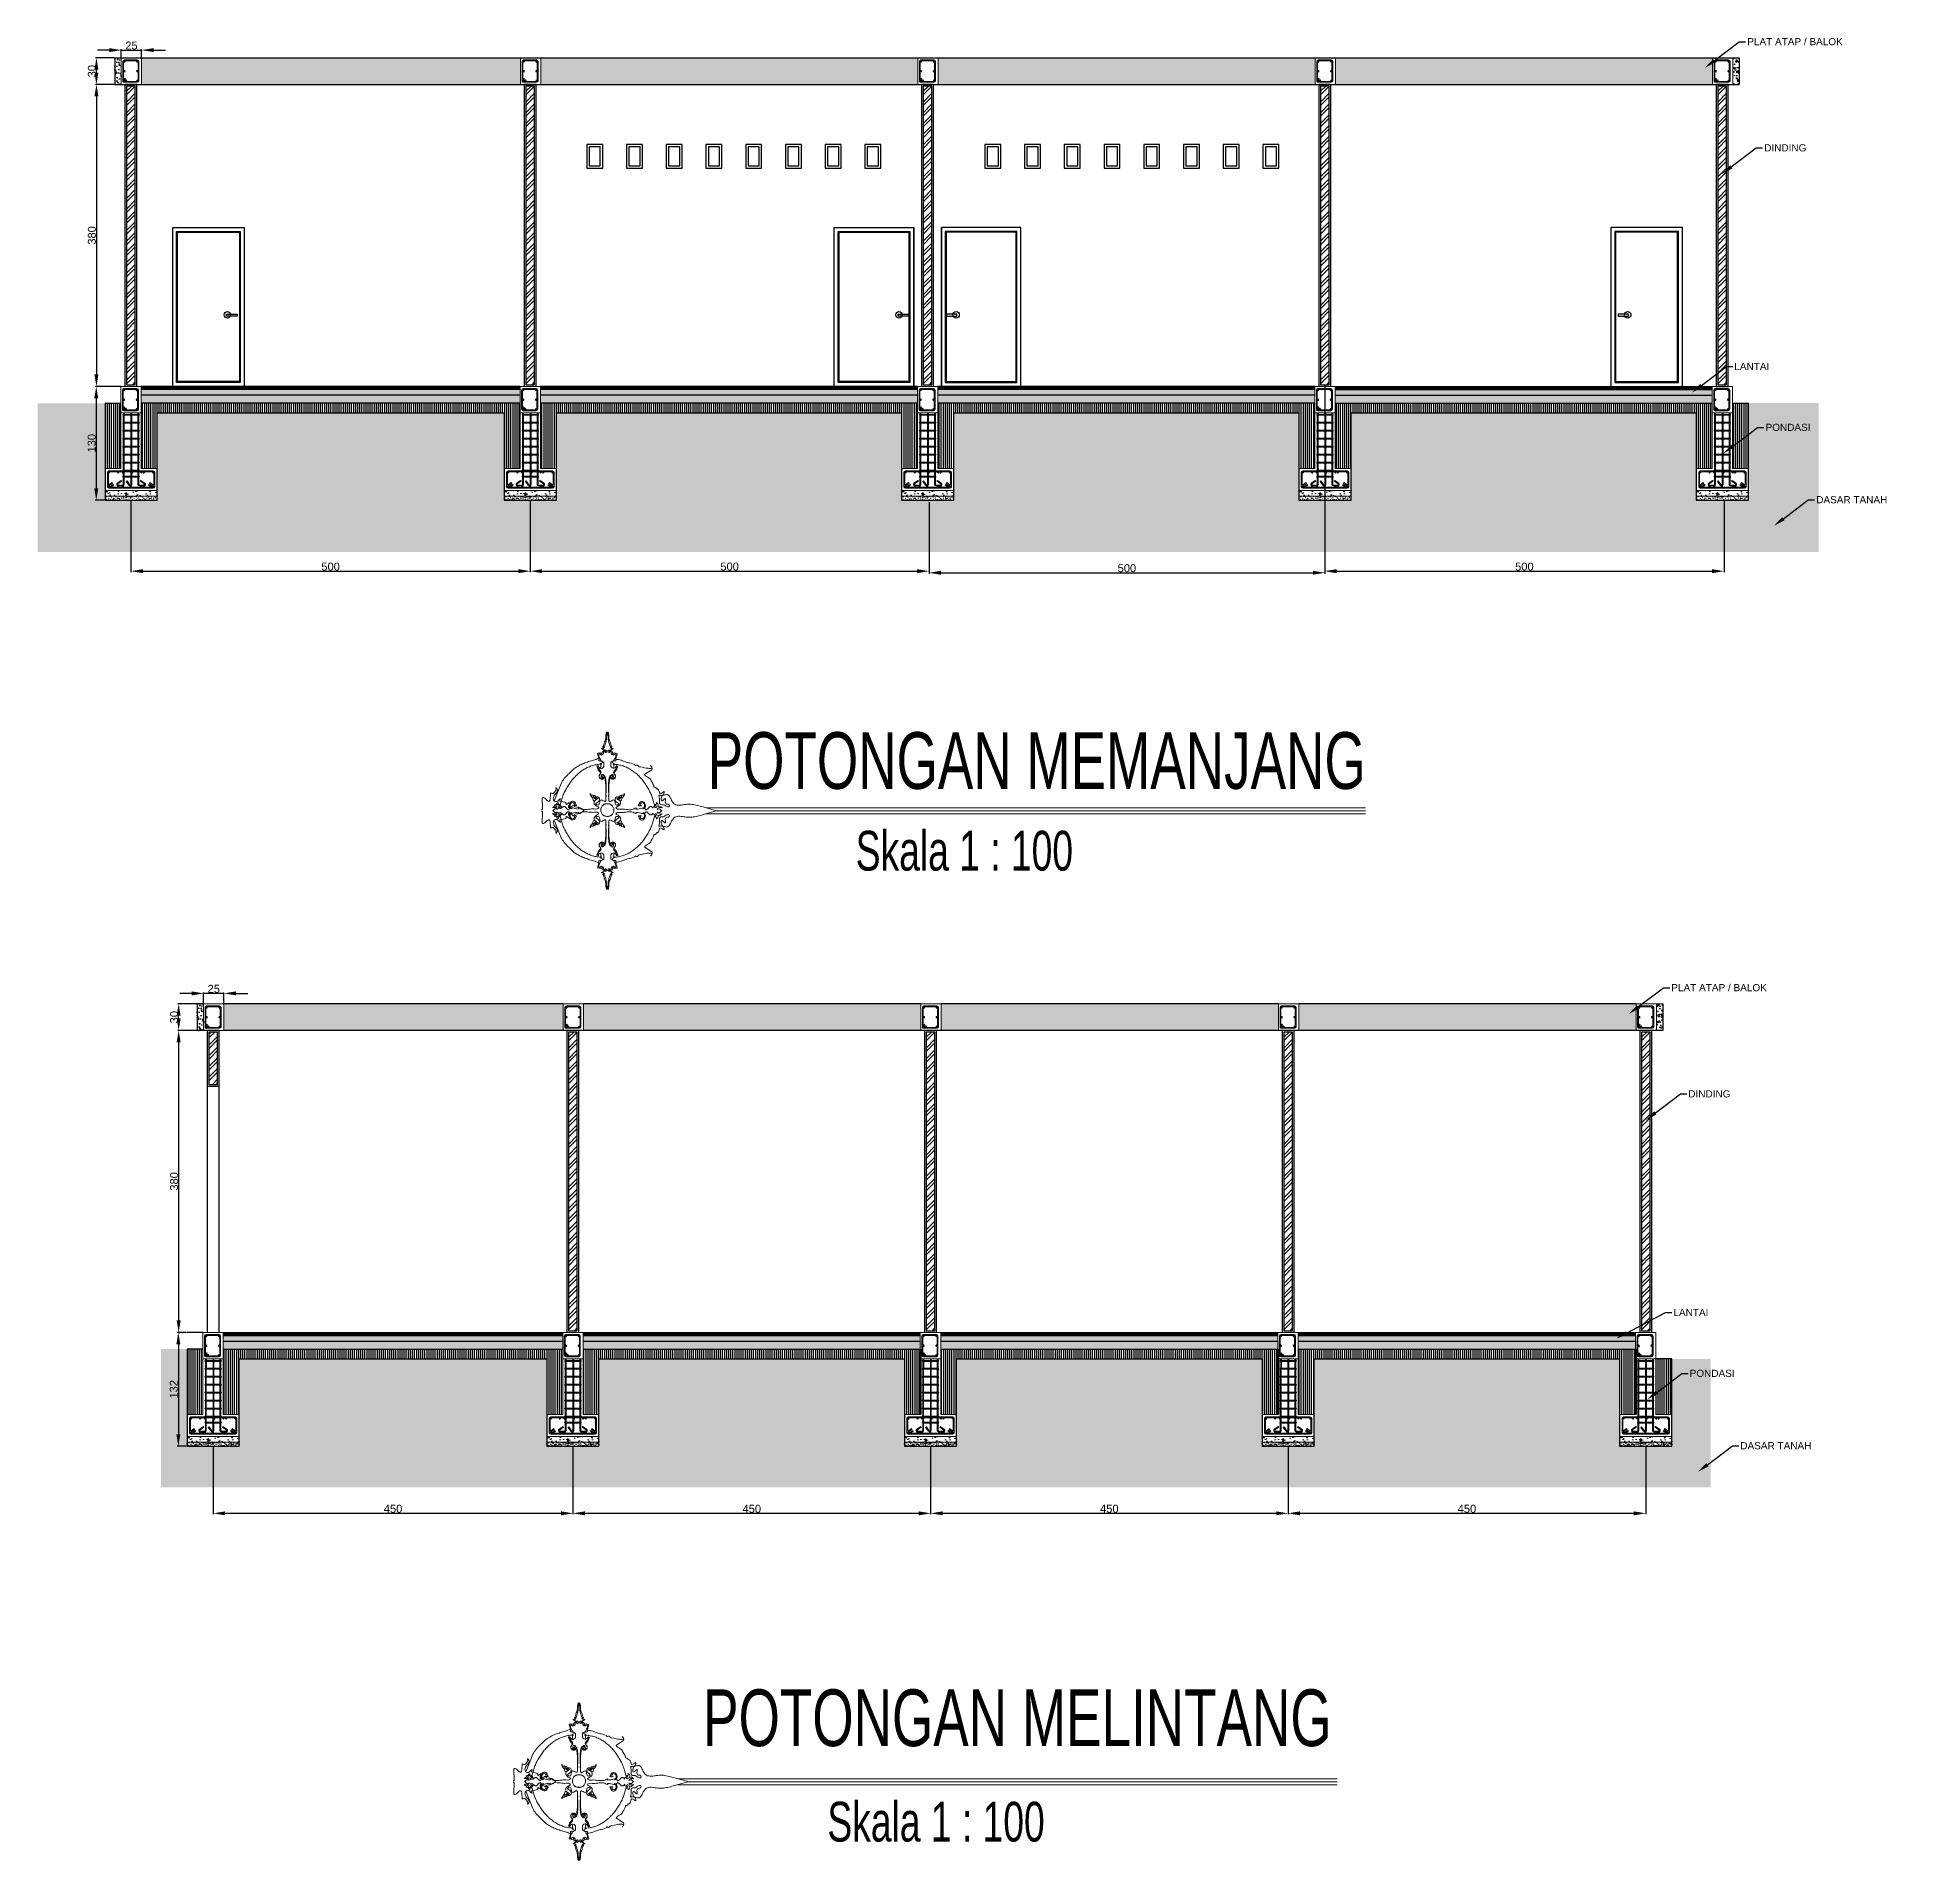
# Model space of a CAD drawing. Header units: centimetres. Extents: x 134057 to 145613, y 5028 to 39996.
# Drawn here: x 134860 to 137231, y 11328 to 13621 of the extents above; entities that cross this region are included whole.
import ezdxf
from ezdxf import colors
from ezdxf.entities.mleader import LeaderData, LeaderLine
from ezdxf.math import Vec2, Vec3

# ---------------------------------------------------------------- set-up
doc = ezdxf.new("R2010")
doc.units = ezdxf.units.CM
doc.header["$PDMODE"] = 2
for name, color, linetype, lineweight in [('ARS 01', 20, 'Continuous', 0), ('BEGOL', 254, 'Continuous', 18), ('LINE 0.20', 5, 'Continuous', 20), ('pondasi', 131, 'Continuous', 18), ('TEKS', 190, 'Continuous', 0), ('TEXT', 3, 'Continuous', 20)]:
    doc.layers.add(name, color=color, linetype=linetype, lineweight=lineweight)
for name, color, linetype in [('balok', 123, 'Continuous'), ('dinding', 151, 'Continuous'), ('kuzen', 191, 'Continuous'), ('sloof', 103, 'Continuous')]:
    doc.layers.add(name, color=color, linetype=linetype)
doc.styles.add('ROMANS', font='ROMANS.SHX', dxfattribs={"width": 0.7})
doc.styles.get("Standard").update_dxf_attribs({"font": 'arial.ttf'})
doc.linetypes.add('BATTING', pattern='A,0.00254,-2.54,[134,ltypeshp.shx,S=2.54,R=0,X=-2.54,Y=0],-5.08,[134,ltypeshp.shx,S=2.54,R=180,X=2.54,Y=0],-2.54', length=10.16254)
doc.dimstyles.new('ISO-25', dxfattribs={"dimtxt": 2.5, "dimasz": 2.5, "dimexe": 1.25, "dimexo": 0.625, "dimtad": 1, "dimtxsty": 'Standard', "dimcen": 2.5, "dimadec": 0, "dimazin": 0, "dimtfac": 1, "dimtmove": 0, "dimatfit": 3, "dimfxl": 1, "dimarcsym": 0})
pattern_1 = [(95, (-11970.573, -23015.835), (8.405679, 7.05320276), [1.143, -12.573]), (40, (-11970.573, -23015.835), (-9.6011072, 6.6106037), [0.9144, -10.05843505]), (145.451445, (-11969.872, -23015.247), (-1.19542786, 13.6638061), [0.9714005, -10.6854147]), (91.1842, (-11972.728, -23013.68), (13.2846146, 9.7172048), [1.7145, -18.8595]), (141.635558, (-11971.62, -23012.87), (-0.425197, 20.5696058), [1.4571014, -16.0281365]), (36.184151, (-11972.728, -23013.68), (-0.425197, 20.5696058), [1.371598, -15.087584]), (66, (-11971.111, -23013.141), (10.77119876, 2.09370894), [1.143, -12.573]), (11, (-11971.111, -23013.14), (-5.1923956, 10.4364716), [0.9144, -10.0584]), (116.451445, (-11970.214, -23012.966), (5.5788031, 12.53018056), [0.9714005, -10.68539626]), (82.5, (-11970.5726, -23015.8346), (-3.45632814, 3.71840482), [0, -9.93648, 0, -10.2108, 0, -10.0965]), (52.5, (-11970.5726, -23015.8346), (-1.41538364, 7.08522002), [0, -5.82168, 0, -9.70788, 0, -3.8481]), (12.5, (-11972.9757, -23018.2377), (5.99567178, 5.50957173), [0, -3.81, 0, -11.8872, 0, -15.7734]), (2.5, (-11974.053, -23019.3154), (5.20583427, 7.36334357), [0, -4.953, 0, -7.89432, 0, -11.2014])]
pattern_2 = [(95, (-15390.421, -24206.277), (8.405679, 7.05320276), [1.143, -12.573]), (40, (-15390.421, -24206.277), (-9.6011072, 6.6106037), [0.9144, -10.05843505]), (145.451445, (-15389.72, -24205.69), (-1.19542786, 13.6638061), [0.9714005, -10.6854147]), (91.1842, (-15392.576, -24204.122), (13.2846146, 9.7172048), [1.7145, -18.8595]), (141.635558, (-15391.469, -24203.312), (-0.425197, 20.5696058), [1.4571014, -16.0281365]), (36.184151, (-15392.576, -24204.122), (-0.425197, 20.5696058), [1.371598, -15.087584]), (66, (-15390.96, -24203.583), (10.77119876, 2.09370894), [1.143, -12.573]), (11, (-15390.96, -24203.583), (-5.1923956, 10.4364716), [0.9144, -10.0584]), (116.451445, (-15390.062, -24203.409), (5.5788031, 12.53018056), [0.9714005, -10.68539626]), (82.5, (-15390.421, -24206.2774), (-3.45632814, 3.71840482), [0, -9.93648, 0, -10.2108, 0, -10.0965]), (52.5, (-15390.421, -24206.2774), (-1.41538364, 7.08522002), [0, -5.82168, 0, -9.70788, 0, -3.8481]), (12.5, (-15392.824, -24208.6806), (5.99567178, 5.50957173), [0, -3.81, 0, -11.8872, 0, -15.7734]), (2.5, (-15393.9016, -24209.758), (5.20583427, 7.36334357), [0, -4.953, 0, -7.89432, 0, -11.2014])]
pattern_3 = [(90, (-15390.421, -24206.2774), (-2.6035, 0), [])]

msp = doc.modelspace()

# ---------------------------------------------------------------- texts
at = {"layer": 'TEXT', "color": 2, "linetype": 'Continuous', "lineweight": 9, "width": 23529.60895, "attachment_point": 1, "style": 'ROMANS'}
for s, insert, char_height in [('\\pt5.64971;{\\fCastellar|b0|i0|c0|p18;POTONGAN MEMANJANG}', (135702.819, 12747.496), 71.39782), ('\\pt3.96;{\\fColonna MT|b0|i0|c0|p82;Skala 1 : 100}', (135889.093, 12623.367), 50.04503), ('\\pt5.64971;{\\fCastellar|b0|i0|c0|p18;POTONGAN MELINTANG}', (135697.071, 11542.927), 71.39782), ('\\pt3.96;{\\fColonna MT|b0|i0|c0|p82;Skala 1 : 100}', (135853.431, 11401.523), 50.04503)]:
    msp.add_mtext(s, dxfattribs=dict(at, insert=insert, char_height=char_height))

# ---------------------------------------------------------------- blocks, each defined once
blk = doc.blocks.new('*D82')
at = {"layer": 'Defpoints', "color": 0, "transparency": 16777216}
for p in [(134933.6, 13596), (134956.9, 13596), (134956.9, 13562.6, -313.9)]:
    blk.add_point(p, dxfattribs=at)
at = {"layer": 'dinding', "color": 0, "lineweight": -2, "transparency": 16777216}
for p, q in [((134956.3, 13596), (134932.4, 13596)), ((134933.6, 13577.6), (134933.6, 13581)), ((134956.3, 13562.6), (134932.4, 13562.6))]:
    blk.add_line(p, q, dxfattribs=at)
at = {"layer": 'dinding', "color": 0, "transparency": 16777216}
for points in [[(134931.1, 13581), (134936.1, 13581), (134933.6, 13596)], [(134931.1, 13577.6), (134936.1, 13577.6), (134933.6, 13562.6)]]:
    blk.add_solid(points, dxfattribs=at)
at = {"layer": 'dinding', "color": 0, "transparency": 16777216, "insert": (134927.9, 13579.3), "char_height": 10, "attachment_point": 5, "rotation": 90}
blk.add_mtext('30', dxfattribs=at)
blk = doc.blocks.new('*D83')
at = {"layer": 'Defpoints', "color": 0, "transparency": 16777216}
for p in [(134956.9, 13562.6), (134933.6, 13182.6), (134956.9, 13182.6)]:
    blk.add_point(p, dxfattribs=at)
at = {"layer": 'dinding', "color": 0, "lineweight": -2, "transparency": 16777216}
for p, q in [((134956.3, 13562.6), (134932.4, 13562.6)), ((134933.6, 13547.6), (134933.6, 13197.6)), ((134956.3, 13182.6), (134932.4, 13182.6))]:
    blk.add_line(p, q, dxfattribs=at)
at = {"layer": 'dinding', "color": 0, "transparency": 16777216}
for points in [[(134931.1, 13547.6), (134936.1, 13547.6), (134933.6, 13562.6)], [(134931.1, 13197.6), (134936.1, 13197.6), (134933.6, 13182.6)]]:
    blk.add_solid(points, dxfattribs=at)
at = {"layer": 'dinding', "color": 0, "transparency": 16777216, "insert": (134927.9, 13372.6), "char_height": 10, "attachment_point": 5, "rotation": 90}
blk.add_mtext('380', dxfattribs=at)
blk = doc.blocks.new('*D84')
at = {"layer": 'Defpoints', "color": 0, "transparency": 16777216}
for p in [(134944.4, 13182.6), (134933.4, 13039.5), (134944.4, 13039.5, -313.9)]:
    blk.add_point(p, dxfattribs=at)
at = {"layer": 'dinding', "color": 0, "lineweight": -2, "transparency": 16777216}
for p, q in [((134943.8, 13182.6), (134932.2, 13182.6)), ((134933.4, 13167.6), (134933.4, 13054.5)), ((134943.8, 13039.5), (134932.2, 13039.5))]:
    blk.add_line(p, q, dxfattribs=at)
at = {"layer": 'dinding', "color": 0, "transparency": 16777216}
for points in [[(134930.9, 13167.6), (134935.9, 13167.6), (134933.4, 13182.6)], [(134930.9, 13054.5), (134935.9, 13054.5), (134933.4, 13039.5)]]:
    blk.add_solid(points, dxfattribs=at)
at = {"layer": 'dinding', "color": 0, "transparency": 16777216, "insert": (134927.7, 13111.1), "char_height": 10, "attachment_point": 5, "rotation": 90}
blk.add_mtext('130', dxfattribs=at)
blk = doc.blocks.new('*D95')
at = {"layer": 'Defpoints', "color": 0, "transparency": 16777216}
for p in [(135037.1, 12405.6), (135060.5, 12405.6), (135060.5, 12372.2, -313.9)]:
    blk.add_point(p, dxfattribs=at)
at = {"layer": 'dinding', "color": 0, "lineweight": -2, "transparency": 16777216}
for p, q in [((135059.8, 12405.6), (135035.9, 12405.6)), ((135037.1, 12387.2), (135037.1, 12390.6)), ((135059.8, 12372.2), (135035.9, 12372.2))]:
    blk.add_line(p, q, dxfattribs=at)
at = {"layer": 'dinding', "color": 0, "transparency": 16777216}
for points in [[(135034.6, 12390.6), (135039.6, 12390.6), (135037.1, 12405.6)], [(135034.6, 12387.2), (135039.6, 12387.2), (135037.1, 12372.2)]]:
    blk.add_solid(points, dxfattribs=at)
at = {"layer": 'dinding', "color": 0, "transparency": 16777216, "insert": (135031.4, 12388.9), "char_height": 10, "attachment_point": 5, "rotation": 90}
blk.add_mtext('30', dxfattribs=at)
blk = doc.blocks.new('*D96')
at = {"layer": 'Defpoints', "color": 0, "transparency": 16777216}
for p in [(135060.5, 12372.2), (135037.1, 11992.2), (135037.1, 11992.2)]:
    blk.add_point(p, dxfattribs=at)
at = {"layer": 'dinding', "color": 0, "lineweight": -2, "transparency": 16777216}
for p, q in [((135059.8, 12372.2), (135035.9, 12372.2)), ((135037.1, 12357.2), (135037.1, 12007.2)), ((135037.8, 11992.2), (135038.4, 11992.2))]:
    blk.add_line(p, q, dxfattribs=at)
at = {"layer": 'dinding', "color": 0, "transparency": 16777216}
for points in [[(135034.6, 12357.2), (135039.6, 12357.2), (135037.1, 12372.2)], [(135034.6, 12007.2), (135039.6, 12007.2), (135037.1, 11992.2)]]:
    blk.add_solid(points, dxfattribs=at)
at = {"layer": 'dinding', "color": 0, "transparency": 16777216, "insert": (135031.4, 12182.2), "char_height": 10, "attachment_point": 5, "rotation": 90}
blk.add_mtext('380', dxfattribs=at)
blk = doc.blocks.new('*D98')
at = {"layer": 'Defpoints', "color": 0, "transparency": 16777216}
for p in [(135047.7, 11992.2), (135036.7, 11849), (135047.7, 11849, -313.9)]:
    blk.add_point(p, dxfattribs=at)
at = {"layer": 'dinding', "color": 0, "lineweight": -2, "transparency": 16777216}
for p, q in [((135047.1, 11992.2), (135035.4, 11992.2)), ((135036.7, 11977.2), (135036.7, 11864)), ((135047.1, 11849), (135035.4, 11849))]:
    blk.add_line(p, q, dxfattribs=at)
at = {"layer": 'dinding', "color": 0, "transparency": 16777216}
for points in [[(135034.2, 11977.2), (135039.2, 11977.2), (135036.7, 11992.2)], [(135034.2, 11864), (135039.2, 11864), (135036.7, 11849)]]:
    blk.add_solid(points, dxfattribs=at)
at = {"layer": 'dinding', "color": 0, "transparency": 16777216, "insert": (135031, 11920.6), "char_height": 10, "attachment_point": 5, "rotation": 90}
blk.add_mtext('132', dxfattribs=at)
blk = doc.blocks.new('*D99')
at = {"layer": 'Defpoints', "color": 0, "transparency": 16777216}
for p in [(134977.1, 13039.5, -313.9), (135479.5, 13039.5, -313.9), (135479.5, 12950.1)]:
    blk.add_point(p, dxfattribs=at)
at = {"layer": 'dinding', "color": 0, "lineweight": -2, "transparency": 16777216}
for p, q in [((134977.1, 13038.9), (134977.1, 12948.8)), ((135479.5, 13038.9), (135479.5, 12948.8)), ((134992.1, 12950.1), (135464.5, 12950.1))]:
    blk.add_line(p, q, dxfattribs=at)
at = {"layer": 'dinding', "color": 0, "transparency": 16777216}
for points in [[(134992.1, 12952.6), (134992.1, 12947.6), (134977.1, 12950.1)], [(135464.5, 12952.6), (135464.5, 12947.6), (135479.5, 12950.1)]]:
    blk.add_solid(points, dxfattribs=at)
at = {"layer": 'dinding', "color": 0, "transparency": 16777216, "insert": (135228.3, 12955.8), "char_height": 10, "attachment_point": 5}
blk.add_mtext('500', dxfattribs=at)
blk = doc.blocks.new('*D100')
at = {"layer": 'Defpoints', "color": 0, "transparency": 16777216}
for p in [(135479.5, 13039.5, -313.9), (135981.3, 13037.5, -313.9), (135981.3, 12950.1)]:
    blk.add_point(p, dxfattribs=at)
at = {"layer": 'dinding', "color": 0, "lineweight": -2, "transparency": 16777216}
for p, q in [((135479.5, 13038.9), (135479.5, 12948.8)), ((135981.3, 13036.9), (135981.3, 12948.8)), ((135494.5, 12950.1), (135966.3, 12950.1))]:
    blk.add_line(p, q, dxfattribs=at)
at = {"layer": 'dinding', "color": 0, "transparency": 16777216}
for points in [[(135494.5, 12952.6), (135494.5, 12947.6), (135479.5, 12950.1)], [(135966.3, 12952.6), (135966.3, 12947.6), (135981.3, 12950.1)]]:
    blk.add_solid(points, dxfattribs=at)
at = {"layer": 'dinding', "color": 0, "transparency": 16777216, "insert": (135730.4, 12955.8), "char_height": 10, "attachment_point": 5}
blk.add_mtext('500', dxfattribs=at)
blk = doc.blocks.new('*D101')
at = {"layer": 'Defpoints', "color": 0, "transparency": 16777216}
for p in [(135981.3, 13037.5, -313.9), (136479.3, 13037.5, -313.9), (136479.3, 12948.1)]:
    blk.add_point(p, dxfattribs=at)
at = {"layer": 'dinding', "color": 0, "lineweight": -2, "transparency": 16777216}
for p, q in [((135981.3, 13036.9), (135981.3, 12946.8)), ((136479.3, 13036.9), (136479.3, 12946.8)), ((135996.3, 12948.1), (136464.3, 12948.1))]:
    blk.add_line(p, q, dxfattribs=at)
at = {"layer": 'dinding', "color": 0, "transparency": 16777216}
for points in [[(135996.3, 12950.6), (135996.3, 12945.6), (135981.3, 12948.1)], [(136464.3, 12950.6), (136464.3, 12945.6), (136479.3, 12948.1)]]:
    blk.add_solid(points, dxfattribs=at)
at = {"layer": 'dinding', "color": 0, "transparency": 16777216, "insert": (136230.3, 12953.8), "char_height": 10, "attachment_point": 5}
blk.add_mtext('500', dxfattribs=at)
blk = doc.blocks.new('*D102')
at = {"layer": 'Defpoints', "color": 0, "transparency": 16777216}
for p in [(136479.3, 13184.6), (136981.7, 13039.5, -313.9), (136981.7, 12950.1)]:
    blk.add_point(p, dxfattribs=at)
at = {"layer": 'dinding', "color": 0, "lineweight": -2, "transparency": 16777216}
for p, q in [((136479.3, 13184), (136479.3, 12948.8)), ((136981.7, 13038.9), (136981.7, 12948.8)), ((136494.3, 12950.1), (136966.7, 12950.1))]:
    blk.add_line(p, q, dxfattribs=at)
at = {"layer": 'dinding', "color": 0, "transparency": 16777216}
for points in [[(136494.3, 12952.6), (136494.3, 12947.6), (136479.3, 12950.1)], [(136966.7, 12952.6), (136966.7, 12947.6), (136981.7, 12950.1)]]:
    blk.add_solid(points, dxfattribs=at)
at = {"layer": 'dinding', "color": 0, "transparency": 16777216, "insert": (136730.5, 12955.8), "char_height": 10, "attachment_point": 5}
blk.add_mtext('500', dxfattribs=at)
blk = doc.blocks.new('*D103')
at = {"layer": 'Defpoints', "color": 0, "transparency": 16777216}
for p in [(135080.6, 11849), (135533.3, 11849), (135533.3, 11764.5)]:
    blk.add_point(p, dxfattribs=at)
at = {"layer": 'dinding', "color": 0, "lineweight": -2, "transparency": 16777216}
for p, q in [((135080.6, 11848.4), (135080.6, 11763.3)), ((135533.3, 11848.4), (135533.3, 11763.3)), ((135095.6, 11764.5), (135518.3, 11764.5))]:
    blk.add_line(p, q, dxfattribs=at)
at = {"layer": 'dinding', "color": 0, "transparency": 16777216}
for points in [[(135095.6, 11767), (135095.6, 11762), (135080.6, 11764.5)], [(135518.3, 11767), (135518.3, 11762), (135533.3, 11764.5)]]:
    blk.add_solid(points, dxfattribs=at)
at = {"layer": 'dinding', "color": 0, "transparency": 16777216, "insert": (135306.9, 11770.2), "char_height": 10, "attachment_point": 5}
blk.add_mtext('450', dxfattribs=at)
blk = doc.blocks.new('*D104')
at = {"layer": 'Defpoints', "color": 0, "transparency": 16777216}
for p in [(135533.3, 11849), (135983.3, 11849), (135983.3, 11764.5)]:
    blk.add_point(p, dxfattribs=at)
at = {"layer": 'dinding', "color": 0, "lineweight": -2, "transparency": 16777216}
for p, q in [((135533.3, 11848.4), (135533.3, 11763.3)), ((135983.3, 11848.4), (135983.3, 11763.3)), ((135548.3, 11764.5), (135968.3, 11764.5))]:
    blk.add_line(p, q, dxfattribs=at)
at = {"layer": 'dinding', "color": 0, "transparency": 16777216}
for points in [[(135548.3, 11767), (135548.3, 11762), (135533.3, 11764.5)], [(135968.3, 11767), (135968.3, 11762), (135983.3, 11764.5)]]:
    blk.add_solid(points, dxfattribs=at)
at = {"layer": 'dinding', "color": 0, "transparency": 16777216, "insert": (135758.3, 11770.2), "char_height": 10, "attachment_point": 5}
blk.add_mtext('450', dxfattribs=at)
blk = doc.blocks.new('*D105')
at = {"layer": 'Defpoints', "color": 0, "transparency": 16777216}
for p in [(135983.3, 11849), (136433.2, 11849), (136433.2, 11764.5)]:
    blk.add_point(p, dxfattribs=at)
at = {"layer": 'dinding', "color": 0, "lineweight": -2, "transparency": 16777216}
for p, q in [((135983.3, 11848.4), (135983.3, 11763.3)), ((136433.2, 11848.4), (136433.2, 11763.3)), ((135998.3, 11764.5), (136418.2, 11764.5))]:
    blk.add_line(p, q, dxfattribs=at)
at = {"layer": 'dinding', "color": 0, "transparency": 16777216}
for points in [[(135998.3, 11767), (135998.3, 11762), (135983.3, 11764.5)], [(136418.2, 11767), (136418.2, 11762), (136433.2, 11764.5)]]:
    blk.add_solid(points, dxfattribs=at)
at = {"layer": 'dinding', "color": 0, "transparency": 16777216, "insert": (136208.2, 11770.2), "char_height": 10, "attachment_point": 5}
blk.add_mtext('450', dxfattribs=at)
blk = doc.blocks.new('*D106')
at = {"layer": 'Defpoints', "color": 0, "transparency": 16777216}
for p in [(136433.2, 11849), (136883.2, 11849), (136883.2, 11764.5)]:
    blk.add_point(p, dxfattribs=at)
at = {"layer": 'dinding', "color": 0, "lineweight": -2, "transparency": 16777216}
for p, q in [((136433.2, 11848.4), (136433.2, 11763.3)), ((136883.2, 11848.4), (136883.2, 11763.3)), ((136448.2, 11764.5), (136868.2, 11764.5))]:
    blk.add_line(p, q, dxfattribs=at)
at = {"layer": 'dinding', "color": 0, "transparency": 16777216}
for points in [[(136448.2, 11767), (136448.2, 11762), (136433.2, 11764.5)], [(136868.2, 11767), (136868.2, 11762), (136883.2, 11764.5)]]:
    blk.add_solid(points, dxfattribs=at)
at = {"layer": 'dinding', "color": 0, "transparency": 16777216, "insert": (136658.2, 11770.2), "char_height": 10, "attachment_point": 5}
blk.add_mtext('450', dxfattribs=at)
blk = doc.blocks.new('*D107')
at = {"layer": 'Defpoints', "color": 0, "transparency": 16777216}
for p in [(135068.5, 12418.8), (135068.5, 12405.6), (135094.1, 12405.6)]:
    blk.add_point(p, dxfattribs=at)
at = {"layer": 'dinding', "color": 0, "lineweight": -2, "transparency": 16777216}
for p, q in [((135053.5, 12418.8), (135038.5, 12418.8)), ((135068.5, 12406.2), (135068.5, 12420)), ((135094.1, 12418.8), (135068.5, 12418.8)), ((135094.1, 12406.2), (135094.1, 12420)), ((135109.1, 12418.8), (135124.1, 12418.8))]:
    blk.add_line(p, q, dxfattribs=at)
at = {"layer": 'dinding', "color": 0, "transparency": 16777216}
for points in [[(135053.5, 12421.3), (135053.5, 12416.3), (135068.5, 12418.8)], [(135109.1, 12421.3), (135109.1, 12416.3), (135094.1, 12418.8)]]:
    blk.add_solid(points, dxfattribs=at)
at = {"layer": 'dinding', "color": 0, "transparency": 16777216, "insert": (135081.3, 12424.5), "char_height": 10, "attachment_point": 5}
blk.add_mtext('25', dxfattribs=at)
blk = doc.blocks.new('*D108')
at = {"layer": 'Defpoints', "color": 0, "transparency": 16777216}
for p in [(134964.9, 13596), (134990.5, 13605.8), (134990.5, 13596)]:
    blk.add_point(p, dxfattribs=at)
at = {"layer": 'dinding', "color": 0, "lineweight": -2, "transparency": 16777216}
for p, q in [((134949.9, 13605.8), (134934.9, 13605.8)), ((134964.9, 13596.7), (134964.9, 13607)), ((134964.9, 13605.8), (134990.5, 13605.8)), ((134990.5, 13596.7), (134990.5, 13607)), ((135005.5, 13605.8), (135020.5, 13605.8))]:
    blk.add_line(p, q, dxfattribs=at)
at = {"layer": 'dinding', "color": 0, "transparency": 16777216}
for points in [[(134949.9, 13608.3), (134949.9, 13603.3), (134964.9, 13605.8)], [(135005.5, 13608.3), (135005.5, 13603.3), (134990.5, 13605.8)]]:
    blk.add_solid(points, dxfattribs=at)
at = {"layer": 'dinding', "color": 0, "transparency": 16777216, "insert": (134977.7, 13611.5), "char_height": 10, "attachment_point": 5}
blk.add_mtext('25', dxfattribs=at)

# ---------------------------------------------------------------- dimensions: what is measured, and where the dimension line sits
at = {"layer": 'dinding'}
for base, p1, p2, text, picture, middle in [((134990.525, 13605.784), (134964.925, 13596.035), (134990.525, 13596.035), '25', '*D108', (134977.725, 13611.515)), ((135068.45, 12418.762), (135094.05, 12405.592), (135068.45, 12405.592), '25', '*D107', (135081.25, 12424.493)), ((135533.264, 11764.512), (135080.597, 11849.044), (135533.264, 11849.044), '450', '*D103', (135306.931, 11770.243)), ((135983.264, 11764.512), (135533.264, 11849.044), (135983.264, 11849.044), '450', '*D104', (135758.264, 11770.243)), ((136433.171, 11764.512), (135983.264, 11849.044), (136433.171, 11849.044), '450', '*D105', (136208.217, 11770.243)), ((136883.171, 11764.512), (136433.171, 11849.044), (136883.171, 11849.044), '450', '*D106', (136658.171, 11770.243))]:
    dim = msp.add_linear_dim(base=base, p1=p1, p2=p2, text=text, dimstyle='ISO-25', override={"dimtxt": 10, "dimasz": 15}, dxfattribs=at)
    dim.commit()
    dim.dimension.update_dxf_attribs({"geometry": picture, "text_midpoint": middle})
for base, p1, p2, text, picture, middle in [((134933.625, 13596.035), (134956.925, 13562.624, -313.896), (134956.925, 13596.035), '30', '*D82', (134927.89, 13579.329)), ((134933.416, 13039.487), (134944.431, 13182.624), (134944.431, 13039.487, -313.896), '130', '*D84', (134927.682, 13111.055)), ((135037.149, 12405.592), (135060.45, 12372.181, -313.896), (135060.45, 12405.592), '30', '*D95', (135031.415, 12388.886)), ((135036.69, 11849.044), (135047.704, 11992.181), (135047.704, 11849.044, -313.896), '132', '*D98', (135030.956, 11920.613))]:
    dim = msp.add_linear_dim(base=base, p1=p1, p2=p2, angle=90, text=text, dimstyle='ISO-25', override={"dimtxt": 10, "dimasz": 15}, dxfattribs=at)
    dim.commit()
    dim.dimension.update_dxf_attribs({"geometry": picture, "text_midpoint": middle})
for base, p1, p2, picture, middle in [((134933.625, 13182.624), (134956.925, 13562.624), (134956.925, 13182.624), '*D83', (134927.89, 13372.624)), ((135037.149, 11992.181), (135060.45, 12372.181), (135037.149, 11992.181), '*D96', (135031.415, 12182.181))]:
    dim = msp.add_linear_dim(base=base, p1=p1, p2=p2, angle=90, dimstyle='ISO-25', override={"dimtxt": 10, "dimasz": 15}, dxfattribs=at)
    dim.commit()
    dim.dimension.update_dxf_attribs({"geometry": picture, "text_midpoint": middle})
for base, p1, p2, picture, middle in [((136981.669, 12950.089), (136479.288, 13184.624), (136981.669, 13039.487, -313.896), '*D102', (136730.479, 12950.089)), ((135479.453, 12950.089), (134977.073, 13039.487, -313.896), (135479.453, 13039.487, -313.896), '*D99', (135228.263, 12950.089)), ((135981.341, 12950.089), (135479.453, 13039.487, -313.896), (135981.341, 13037.487, -313.896), '*D100', (135730.397, 12950.089)), ((136479.288, 12948.089), (135981.341, 13037.487, -313.896), (136479.288, 13037.487, -313.896), '*D101', (136230.315, 12948.089))]:
    dim = msp.add_linear_dim(base=base, p1=p1, p2=p2, text='500', dimstyle='ISO-25', override={"dimtxt": 10, "dimasz": 15}, dxfattribs=at)
    dim.commit()
    dim.dimension.update_dxf_attribs({"geometry": picture, "text_midpoint": middle, "dimtype": 160})

# ---------------------------------------------------------------- hatches: boundary and pattern name
at = {"true_color": 0x636466}
h = msp.add_hatch(dxfattribs=at)
h.set_pattern_fill('EARTH', color=251, scale=3, angle=45)
h.set_pattern_definition([(45, (-11970.573, -23015.835), (0, 26.9407684), [19.05, -19.05]), (45, (-11975.624, -23010.783), (0, 26.9407684), [19.05, -19.05]), (45, (-11980.675, -23005.732), (0, 26.9407684), [19.05, -19.05]), (135, (-11980.675, -23002.364), (-26.9407684, 0), [19.05, -19.05]), (135, (-11975.624, -22997.313), (-26.9407684, 0), [19.05, -19.05]), (135, (-11970.573, -22992.261), (-26.9407684, 0), [19.05, -19.05])])
h.paths.add_polyline_path([(137100.97, 13161.624), (137012.411, 13161.624), (137012.411, 13039.487), (136946.811, 13039.487), (136946.811, 13149.213), (136512.411, 13149.213), (136512.411, 13079.213), (136512.411, 13039.487), (136446.811, 13039.487), (136446.811, 13149.213), (136012.411, 13149.213), (136012.411, 13039.487), (135946.811, 13039.487), (135946.811, 13149.213), (135512.411, 13149.213), (135512.411, 13039.487), (135446.811, 13039.487), (135446.811, 13149.213), (135010.031, 13149.213), (135010.031, 13039.487), (134944.431, 13039.487), (134944.431, 13161.518), (134859.717, 13161.518), (134859.717, 12974.35), (137100.97, 12974.35)])
h = msp.add_hatch(dxfattribs=at)
h.set_pattern_fill('EARTH', color=251, scale=3, angle=45)
h.set_pattern_definition([(45, (-15390.42, -24206.277), (0, 26.9407684), [19.05, -19.05]), (45, (-15395.472, -24201.226), (0, 26.9407684), [19.05, -19.05]), (45, (-15400.524, -24196.175), (0, 26.9407684), [19.05, -19.05]), (135, (-15400.524, -24192.807), (-26.9407684, 0), [19.05, -19.05]), (135, (-15395.472, -24187.756), (-26.9407684, 0), [19.05, -19.05]), (135, (-15390.42, -24182.704), (-26.9407684, 0), [19.05, -19.05])])
h.paths.add_polyline_path([(136400.371, 11958.77), (136015.971, 11958.77), (136015.971, 11849.044), (135950.371, 11849.044), (135950.371, 11958.77), (135565.971, 11958.77), (135565.971, 11849.044), (135500.371, 11849.044), (135500.371, 11958.77), (135113.304, 11958.77), (135113.304, 11888.77), (135113.304, 11849.044), (135047.704, 11849.044), (135047.704, 11971.181), (135015.08, 11971.181), (135015.08, 11797.314), (136965.01, 11797.314), (136965.01, 11958.77), (136915.971, 11958.77), (136915.971, 11849.044), (136850.371, 11849.044), (136850.371, 11958.77), (136465.971, 11958.77), (136465.971, 11849.044), (136400.371, 11849.044)])
at = {"layer": 'ARS 01', "lineweight": 15}
h = msp.add_hatch(dxfattribs=at)
h.set_pattern_fill('ANSI33', color=256, scale=0.053202, style=0)
h.set_pattern_definition([(315, (135070.66984, 11987.60554), (-0.238885, -0.238885), []), (315, (135070.90873, 11987.60554), (-0.238885, -0.238885), [0.168917, -0.08446])])
h.paths.add_polyline_path([(135072.372, 11987.606, -1), (135070.67, 11987.606, -1)])
h = msp.add_hatch(dxfattribs=at)
h.set_pattern_fill('ANSI33', color=256, scale=0.053202, style=0)
h.set_pattern_definition([(45, (135070.66984, 11975.47544), (-0.238885, 0.238885), []), (45, (135070.90873, 11975.47544), (-0.238885, 0.238885), [0.168917, -0.08446])])
h.paths.add_polyline_path([(135072.372, 11975.475, 1), (135070.67, 11975.475, 1)])
h = msp.add_hatch(dxfattribs=at)
h.set_pattern_fill('ANSI33', color=256, scale=0.053202, style=0)
h.set_pattern_definition([(315, (135070.66984, 11975.47544), (-0.238885, -0.238885), []), (315, (135070.90873, 11975.47544), (-0.238885, -0.238885), [0.168917, -0.08446])])
h.paths.add_polyline_path([(135072.372, 11975.475, -1), (135070.67, 11975.475, -1)])
h = msp.add_hatch(dxfattribs=at)
h.set_pattern_fill('ANSI33', color=256, scale=0.053202, style=0)
h.set_pattern_definition([(225, (135088.721, 11987.60554), (0.238885, -0.238885), []), (225, (135088.48212, 11987.60554), (0.238885, -0.238885), [0.168917, -0.08446])])
h.paths.add_polyline_path([(135087.019, 11987.606, 1), (135088.721, 11987.606, 1)])
h = msp.add_hatch(dxfattribs=at)
h.set_pattern_fill('ANSI33', color=256, scale=0.053202, style=0)
h.set_pattern_definition([(135, (135088.721, 11975.47544), (0.238885, 0.238885), []), (135, (135088.48212, 11975.47544), (0.238885, 0.238885), [0.168917, -0.08446])])
h.paths.add_polyline_path([(135087.019, 11975.475, -1), (135088.721, 11975.475, -1)])
h = msp.add_hatch(dxfattribs=at)
h.set_pattern_fill('ANSI33', color=256, scale=0.053202, style=0)
h.set_pattern_definition([(225, (135088.721, 11975.47544), (0.238885, -0.238885), []), (225, (135088.48212, 11975.47544), (0.238885, -0.238885), [0.168917, -0.08446])])
h.paths.add_polyline_path([(135087.019, 11975.475, 1), (135088.721, 11975.475, 1)])
h = msp.add_hatch(dxfattribs=at)
h.set_pattern_fill('ANSI33', color=256, scale=0.053202, style=0)
h.set_pattern_definition([(315, (135523.33635, 11987.60554), (-0.238885, -0.238885), []), (315, (135523.57523, 11987.60554), (-0.238885, -0.238885), [0.168917, -0.08446])])
h.paths.add_polyline_path([(135525.039, 11987.606, -1), (135523.336, 11987.606, -1)])
h = msp.add_hatch(dxfattribs=at)
h.set_pattern_fill('ANSI33', color=256, scale=0.053202, style=0)
h.set_pattern_definition([(45, (135523.33635, 11975.47544), (-0.238885, 0.238885), []), (45, (135523.57523, 11975.47544), (-0.238885, 0.238885), [0.168917, -0.08446])])
h.paths.add_polyline_path([(135525.039, 11975.475, 1), (135523.336, 11975.475, 1)])
h = msp.add_hatch(dxfattribs=at)
h.set_pattern_fill('ANSI33', color=256, scale=0.053202, style=0)
h.set_pattern_definition([(315, (135523.33635, 11975.47544), (-0.238885, -0.238885), []), (315, (135523.57523, 11975.47544), (-0.238885, -0.238885), [0.168917, -0.08446])])
h.paths.add_polyline_path([(135525.039, 11975.475, -1), (135523.336, 11975.475, -1)])
h = msp.add_hatch(dxfattribs=at)
h.set_pattern_fill('ANSI33', color=256, scale=0.053202, style=0)
h.set_pattern_definition([(225, (135541.3875, 11987.60554), (0.238885, -0.238885), []), (225, (135541.14863, 11987.60554), (0.238885, -0.238885), [0.168917, -0.08446])])
h.paths.add_polyline_path([(135539.685, 11987.606, 1), (135541.388, 11987.606, 1)])
h = msp.add_hatch(dxfattribs=at)
h.set_pattern_fill('ANSI33', color=256, scale=0.053202, style=0)
h.set_pattern_definition([(135, (135541.3875, 11975.47544), (0.238885, 0.238885), []), (135, (135541.14863, 11975.47544), (0.238885, 0.238885), [0.168917, -0.08446])])
h.paths.add_polyline_path([(135539.685, 11975.475, -1), (135541.388, 11975.475, -1)])
h = msp.add_hatch(dxfattribs=at)
h.set_pattern_fill('ANSI33', color=256, scale=0.053202, style=0)
h.set_pattern_definition([(225, (135541.3875, 11975.47544), (0.238885, -0.238885), []), (225, (135541.14863, 11975.47544), (0.238885, -0.238885), [0.168917, -0.08446])])
h.paths.add_polyline_path([(135539.685, 11975.475, 1), (135541.388, 11975.475, 1)])
h = msp.add_hatch(dxfattribs=at)
h.set_pattern_fill('ANSI33', color=256, scale=0.053202, style=0)
h.set_pattern_definition([(315, (135973.33635, 11987.60554), (-0.238885, -0.238885), []), (315, (135973.57523, 11987.60554), (-0.238885, -0.238885), [0.168917, -0.08446])])
h.paths.add_polyline_path([(135975.039, 11987.606, -1), (135973.336, 11987.606, -1)])
h = msp.add_hatch(dxfattribs=at)
h.set_pattern_fill('ANSI33', color=256, scale=0.053202, style=0)
h.set_pattern_definition([(45, (135973.33635, 11975.47544), (-0.238885, 0.238885), []), (45, (135973.57523, 11975.47544), (-0.238885, 0.238885), [0.168917, -0.08446])])
h.paths.add_polyline_path([(135975.039, 11975.475, 1), (135973.336, 11975.475, 1)])
h = msp.add_hatch(dxfattribs=at)
h.set_pattern_fill('ANSI33', color=256, scale=0.053202, style=0)
h.set_pattern_definition([(315, (135973.33635, 11975.47544), (-0.238885, -0.238885), []), (315, (135973.57523, 11975.47544), (-0.238885, -0.238885), [0.168917, -0.08446])])
h.paths.add_polyline_path([(135975.039, 11975.475, -1), (135973.336, 11975.475, -1)])
h = msp.add_hatch(dxfattribs=at)
h.set_pattern_fill('ANSI33', color=256, scale=0.053202, style=0)
h.set_pattern_definition([(225, (135991.3875, 11987.60554), (0.238885, -0.238885), []), (225, (135991.14863, 11987.60554), (0.238885, -0.238885), [0.168917, -0.08446])])
h.paths.add_polyline_path([(135989.685, 11987.606, 1), (135991.388, 11987.606, 1)])
h = msp.add_hatch(dxfattribs=at)
h.set_pattern_fill('ANSI33', color=256, scale=0.053202, style=0)
h.set_pattern_definition([(135, (135991.3875, 11975.47544), (0.238885, 0.238885), []), (135, (135991.14863, 11975.47544), (0.238885, 0.238885), [0.168917, -0.08446])])
h.paths.add_polyline_path([(135989.685, 11975.475, -1), (135991.388, 11975.475, -1)])
h = msp.add_hatch(dxfattribs=at)
h.set_pattern_fill('ANSI33', color=256, scale=0.053202, style=0)
h.set_pattern_definition([(225, (135991.3875, 11975.47544), (0.238885, -0.238885), []), (225, (135991.14863, 11975.47544), (0.238885, -0.238885), [0.168917, -0.08446])])
h.paths.add_polyline_path([(135989.685, 11975.475, 1), (135991.388, 11975.475, 1)])
h = msp.add_hatch(dxfattribs=at)
h.set_pattern_fill('ANSI33', color=256, scale=0.053202, style=0)
h.set_pattern_definition([(315, (136423.33635, 11987.60554), (-0.238885, -0.238885), []), (315, (136423.57523, 11987.60554), (-0.238885, -0.238885), [0.168917, -0.08446])])
h.paths.add_polyline_path([(136425.039, 11987.606, -1), (136423.336, 11987.606, -1)])
h = msp.add_hatch(dxfattribs=at)
h.set_pattern_fill('ANSI33', color=256, scale=0.053202, style=0)
h.set_pattern_definition([(45, (136423.33635, 11975.47544), (-0.238885, 0.238885), []), (45, (136423.57523, 11975.47544), (-0.238885, 0.238885), [0.168917, -0.08446])])
h.paths.add_polyline_path([(136425.039, 11975.475, 1), (136423.336, 11975.475, 1)])
h = msp.add_hatch(dxfattribs=at)
h.set_pattern_fill('ANSI33', color=256, scale=0.053202, style=0)
h.set_pattern_definition([(315, (136423.33635, 11975.47544), (-0.238885, -0.238885), []), (315, (136423.57523, 11975.47544), (-0.238885, -0.238885), [0.168917, -0.08446])])
h.paths.add_polyline_path([(136425.039, 11975.475, -1), (136423.336, 11975.475, -1)])
h = msp.add_hatch(dxfattribs=at)
h.set_pattern_fill('ANSI33', color=256, scale=0.053202, style=0)
h.set_pattern_definition([(225, (136441.3875, 11987.60554), (0.238885, -0.238885), []), (225, (136441.14863, 11987.60554), (0.238885, -0.238885), [0.168917, -0.08446])])
h.paths.add_polyline_path([(136439.685, 11987.606, 1), (136441.388, 11987.606, 1)])
h = msp.add_hatch(dxfattribs=at)
h.set_pattern_fill('ANSI33', color=256, scale=0.053202, style=0)
h.set_pattern_definition([(135, (136441.3875, 11975.47544), (0.238885, 0.238885), []), (135, (136441.14863, 11975.47544), (0.238885, 0.238885), [0.168917, -0.08446])])
h.paths.add_polyline_path([(136439.685, 11975.475, -1), (136441.388, 11975.475, -1)])
h = msp.add_hatch(dxfattribs=at)
h.set_pattern_fill('ANSI33', color=256, scale=0.053202, style=0)
h.set_pattern_definition([(225, (136441.3875, 11975.47544), (0.238885, -0.238885), []), (225, (136441.14863, 11975.47544), (0.238885, -0.238885), [0.168917, -0.08446])])
h.paths.add_polyline_path([(136439.685, 11975.475, 1), (136441.388, 11975.475, 1)])
h = msp.add_hatch(dxfattribs=at)
h.set_pattern_fill('ANSI33', color=256, scale=0.053202, style=0)
h.set_pattern_definition([(315, (136873.33635, 11987.60554), (-0.238885, -0.238885), []), (315, (136873.57523, 11987.60554), (-0.238885, -0.238885), [0.168917, -0.08446])])
h.paths.add_polyline_path([(136875.039, 11987.606, -1), (136873.336, 11987.606, -1)])
h = msp.add_hatch(dxfattribs=at)
h.set_pattern_fill('ANSI33', color=256, scale=0.053202, style=0)
h.set_pattern_definition([(45, (136873.33635, 11975.47544), (-0.238885, 0.238885), []), (45, (136873.57523, 11975.47544), (-0.238885, 0.238885), [0.168917, -0.08446])])
h.paths.add_polyline_path([(136875.039, 11975.475, 1), (136873.336, 11975.475, 1)])
h = msp.add_hatch(dxfattribs=at)
h.set_pattern_fill('ANSI33', color=256, scale=0.053202, style=0)
h.set_pattern_definition([(315, (136873.33635, 11975.47544), (-0.238885, -0.238885), []), (315, (136873.57523, 11975.47544), (-0.238885, -0.238885), [0.168917, -0.08446])])
h.paths.add_polyline_path([(136875.039, 11975.475, -1), (136873.336, 11975.475, -1)])
h = msp.add_hatch(dxfattribs=at)
h.set_pattern_fill('ANSI33', color=256, scale=0.053202, style=0)
h.set_pattern_definition([(225, (136891.3875, 11987.60554), (0.238885, -0.238885), []), (225, (136891.14863, 11987.60554), (0.238885, -0.238885), [0.168917, -0.08446])])
h.paths.add_polyline_path([(136889.685, 11987.606, 1), (136891.388, 11987.606, 1)])
h = msp.add_hatch(dxfattribs=at)
h.set_pattern_fill('ANSI33', color=256, scale=0.053202, style=0)
h.set_pattern_definition([(135, (136891.3875, 11975.47544), (0.238885, 0.238885), []), (135, (136891.14863, 11975.47544), (0.238885, 0.238885), [0.168917, -0.08446])])
h.paths.add_polyline_path([(136889.685, 11975.475, -1), (136891.388, 11975.475, -1)])
h = msp.add_hatch(dxfattribs=at)
h.set_pattern_fill('ANSI33', color=256, scale=0.053202, style=0)
h.set_pattern_definition([(225, (136891.3875, 11975.47544), (0.238885, -0.238885), []), (225, (136891.14863, 11975.47544), (0.238885, -0.238885), [0.168917, -0.08446])])
h.paths.add_polyline_path([(136889.685, 11975.475, 1), (136891.388, 11975.475, 1)])
h = msp.add_hatch(dxfattribs=at)
h.set_pattern_fill('ANSI33', color=256, scale=0.053202, style=0)
h.set_pattern_definition([(45, (135070.66984, 11963.34534), (-0.238885, 0.238885), []), (45, (135070.90873, 11963.34534), (-0.238885, 0.238885), [0.168917, -0.08446])])
h.paths.add_polyline_path([(135072.372, 11963.345, 1), (135070.67, 11963.345, 1)])
h = msp.add_hatch(dxfattribs=at)
h.set_pattern_fill('ANSI33', color=256, scale=0.053202, style=0)
h.set_pattern_definition([(135, (135088.721, 11963.34534), (0.238885, 0.238885), []), (135, (135088.48212, 11963.34534), (0.238885, 0.238885), [0.168917, -0.08446])])
h.paths.add_polyline_path([(135087.019, 11963.345, -1), (135088.721, 11963.345, -1)])
h = msp.add_hatch(dxfattribs=at)
h.set_pattern_fill('ANSI33', color=256, scale=0.053202, style=0)
h.set_pattern_definition([(45, (135523.33635, 11963.34534), (-0.238885, 0.238885), []), (45, (135523.57523, 11963.34534), (-0.238885, 0.238885), [0.168917, -0.08446])])
h.paths.add_polyline_path([(135525.039, 11963.345, 1), (135523.336, 11963.345, 1)])
h = msp.add_hatch(dxfattribs=at)
h.set_pattern_fill('ANSI33', color=256, scale=0.053202, style=0)
h.set_pattern_definition([(135, (135541.3875, 11963.34534), (0.238885, 0.238885), []), (135, (135541.14863, 11963.34534), (0.238885, 0.238885), [0.168917, -0.08446])])
h.paths.add_polyline_path([(135539.685, 11963.345, -1), (135541.388, 11963.345, -1)])
h = msp.add_hatch(dxfattribs=at)
h.set_pattern_fill('ANSI33', color=256, scale=0.053202, style=0)
h.set_pattern_definition([(45, (135973.33635, 11963.34534), (-0.238885, 0.238885), []), (45, (135973.57523, 11963.34534), (-0.238885, 0.238885), [0.168917, -0.08446])])
h.paths.add_polyline_path([(135975.039, 11963.345, 1), (135973.336, 11963.345, 1)])
h = msp.add_hatch(dxfattribs=at)
h.set_pattern_fill('ANSI33', color=256, scale=0.053202, style=0)
h.set_pattern_definition([(135, (135991.3875, 11963.34534), (0.238885, 0.238885), []), (135, (135991.14863, 11963.34534), (0.238885, 0.238885), [0.168917, -0.08446])])
h.paths.add_polyline_path([(135989.685, 11963.345, -1), (135991.388, 11963.345, -1)])
h = msp.add_hatch(dxfattribs=at)
h.set_pattern_fill('ANSI33', color=256, scale=0.053202, style=0)
h.set_pattern_definition([(45, (136423.33635, 11963.34534), (-0.238885, 0.238885), []), (45, (136423.57523, 11963.34534), (-0.238885, 0.238885), [0.168917, -0.08446])])
h.paths.add_polyline_path([(136425.039, 11963.345, 1), (136423.336, 11963.345, 1)])
h = msp.add_hatch(dxfattribs=at)
h.set_pattern_fill('ANSI33', color=256, scale=0.053202, style=0)
h.set_pattern_definition([(135, (136441.3875, 11963.34534), (0.238885, 0.238885), []), (135, (136441.14863, 11963.34534), (0.238885, 0.238885), [0.168917, -0.08446])])
h.paths.add_polyline_path([(136439.685, 11963.345, -1), (136441.388, 11963.345, -1)])
h = msp.add_hatch(dxfattribs=at)
h.set_pattern_fill('ANSI33', color=256, scale=0.053202, style=0)
h.set_pattern_definition([(45, (136873.33635, 11963.34534), (-0.238885, 0.238885), []), (45, (136873.57523, 11963.34534), (-0.238885, 0.238885), [0.168917, -0.08446])])
h.paths.add_polyline_path([(136875.039, 11963.345, 1), (136873.336, 11963.345, 1)])
h = msp.add_hatch(dxfattribs=at)
h.set_pattern_fill('ANSI33', color=256, scale=0.053202, style=0)
h.set_pattern_definition([(135, (136891.3875, 11963.34534), (0.238885, 0.238885), []), (135, (136891.14863, 11963.34534), (0.238885, 0.238885), [0.168917, -0.08446])])
h.paths.add_polyline_path([(136889.685, 11963.345, -1), (136891.388, 11963.345, -1)])
at = {"layer": 'balok', "true_color": 0x636466}
h = msp.add_hatch(dxfattribs=at)
h.set_pattern_fill('AR-CONC', color=251, scale=0.06, angle=45)
h.set_pattern_definition(pattern_1)
h.paths.add_polyline_path([(134964.925, 13583.905), (134964.925, 13596.035), (134956.925, 13596.035), (134956.925, 13562.624), (134964.925, 13562.624)])
at = {"layer": 'balok', "lineweight": 15}
h = msp.add_hatch(dxfattribs=at)
h.set_pattern_fill('ANSI33', color=256, scale=0.053202, style=0)
h.set_pattern_definition([(315, (134967.89127, 13591.4593), (-0.238885, -0.238885), []), (315, (134968.13015, 13591.4593), (-0.238885, -0.238885), [0.168917, -0.08446])])
h.paths.add_polyline_path([(134969.594, 13591.459, -1), (134967.891, 13591.459, -1)])
h = msp.add_hatch(dxfattribs=at)
h.set_pattern_fill('ANSI33', color=256, scale=0.053202, style=0)
h.set_pattern_definition([(225, (134985.94243, 13591.4593), (0.238885, -0.238885), []), (225, (134985.70354, 13591.4593), (0.238885, -0.238885), [0.168917, -0.08446])])
h.paths.add_polyline_path([(134984.24, 13591.459, 1), (134985.942, 13591.459, 1)])
at = {"layer": 'balok', "true_color": 0x636466}
h = msp.add_hatch(dxfattribs=at)
h.set_pattern_fill('AR-CONC', color=251, scale=0.06, angle=45)
h.set_pattern_definition(pattern_1)
h.paths.add_polyline_path([(136967.306, 13583.905), (136967.306, 13596.035), (136492.906, 13596.035), (136492.906, 13562.624), (136967.306, 13562.624)])
h.paths.add_polyline_path([(136467.306, 13583.905), (136467.306, 13596.035), (135992.906, 13596.035), (135992.906, 13562.624), (136467.306, 13562.624)])
h.paths.add_polyline_path([(135967.306, 13583.905), (135967.306, 13596.035), (135492.906, 13596.035), (135492.906, 13562.624), (135967.306, 13562.624)])
h.paths.add_polyline_path([(135467.306, 13583.905), (135467.306, 13596.035), (134990.525, 13596.035), (134990.525, 13562.624), (135467.306, 13562.624)])
at = {"layer": 'balok', "lineweight": 15}
h = msp.add_hatch(dxfattribs=at)
h.set_pattern_fill('ANSI33', color=256, scale=0.053202, style=0)
h.set_pattern_definition([(315, (135470.27213, 13591.4593), (-0.238885, -0.238885), []), (315, (135470.511, 13591.4593), (-0.238885, -0.238885), [0.168917, -0.08446])])
h.paths.add_polyline_path([(135471.975, 13591.459, -1), (135470.272, 13591.459, -1)])
h = msp.add_hatch(dxfattribs=at)
h.set_pattern_fill('ANSI33', color=256, scale=0.053202, style=0)
h.set_pattern_definition([(225, (135488.3233, 13591.4593), (0.238885, -0.238885), []), (225, (135488.0844, 13591.4593), (0.238885, -0.238885), [0.168917, -0.08446])])
h.paths.add_polyline_path([(135486.621, 13591.459, 1), (135488.323, 13591.459, 1)])
h = msp.add_hatch(dxfattribs=at)
h.set_pattern_fill('ANSI33', color=256, scale=0.053202, style=0)
h.set_pattern_definition([(315, (135970.27213, 13591.4593), (-0.238885, -0.238885), []), (315, (135970.511, 13591.4593), (-0.238885, -0.238885), [0.168917, -0.08446])])
h.paths.add_polyline_path([(135971.975, 13591.459, -1), (135970.272, 13591.459, -1)])
h = msp.add_hatch(dxfattribs=at)
h.set_pattern_fill('ANSI33', color=256, scale=0.053202, style=0)
h.set_pattern_definition([(225, (135988.3233, 13591.4593), (0.238885, -0.238885), []), (225, (135988.0844, 13591.4593), (0.238885, -0.238885), [0.168917, -0.08446])])
h.paths.add_polyline_path([(135986.621, 13591.459, 1), (135988.323, 13591.459, 1)])
h = msp.add_hatch(dxfattribs=at)
h.set_pattern_fill('ANSI33', color=256, scale=0.053202, style=0)
h.set_pattern_definition([(315, (136470.27213, 13591.4593), (-0.238885, -0.238885), []), (315, (136470.511, 13591.4593), (-0.238885, -0.238885), [0.168917, -0.08446])])
h.paths.add_polyline_path([(136471.975, 13591.459, -1), (136470.272, 13591.459, -1)])
h = msp.add_hatch(dxfattribs=at)
h.set_pattern_fill('ANSI33', color=256, scale=0.053202, style=0)
h.set_pattern_definition([(225, (136488.3233, 13591.4593), (0.238885, -0.238885), []), (225, (136488.0844, 13591.4593), (0.238885, -0.238885), [0.168917, -0.08446])])
h.paths.add_polyline_path([(136486.621, 13591.459, 1), (136488.323, 13591.459, 1)])
h = msp.add_hatch(dxfattribs=at)
h.set_pattern_fill('ANSI33', color=256, scale=0.053202, style=0)
h.set_pattern_definition([(315, (136970.27213, 13591.4593), (-0.238885, -0.238885), []), (315, (136970.511, 13591.4593), (-0.238885, -0.238885), [0.168917, -0.08446])])
h.paths.add_polyline_path([(136971.975, 13591.459, -1), (136970.272, 13591.459, -1)])
h = msp.add_hatch(dxfattribs=at)
h.set_pattern_fill('ANSI33', color=256, scale=0.053202, style=0)
h.set_pattern_definition([(225, (136988.3233, 13591.4593), (0.238885, -0.238885), []), (225, (136988.0844, 13591.4593), (0.238885, -0.238885), [0.168917, -0.08446])])
h.paths.add_polyline_path([(136986.621, 13591.459, 1), (136988.323, 13591.459, 1)])
at = {"layer": 'balok', "true_color": 0x636466}
h = msp.add_hatch(dxfattribs=at)
h.set_pattern_fill('AR-CONC', color=251, scale=0.06, angle=45)
h.set_pattern_definition([(95, (-11976.414, -23015.835), (8.405679, 7.05320276), [1.143, -12.573]), (40, (-11976.414, -23015.835), (-9.6011072, 6.6106037), [0.9144, -10.05843505]), (145.451445, (-11975.713, -23015.247), (-1.19542786, 13.6638061), [0.9714005, -10.6854147]), (91.1842, (-11978.569, -23013.68), (13.2846146, 9.7172048), [1.7145, -18.8595]), (141.635558, (-11977.462, -23012.87), (-0.425197, 20.5696058), [1.4571014, -16.0281365]), (36.184151, (-11978.569, -23013.68), (-0.425197, 20.5696058), [1.371598, -15.087584]), (66, (-11976.9524, -23013.141), (10.77119876, 2.09370894), [1.143, -12.573]), (11, (-11976.952, -23013.14), (-5.1923956, 10.4364716), [0.9144, -10.0584]), (116.451445, (-11976.055, -23012.966), (5.5788031, 12.53018056), [0.9714005, -10.68539626]), (82.5, (-11976.4136, -23015.8346), (-3.45632814, 3.71840482), [0, -9.93648, 0, -10.2108, 0, -10.0965]), (52.5, (-11976.4136, -23015.8346), (-1.41538364, 7.08522002), [0, -5.82168, 0, -9.70788, 0, -3.8481]), (12.5, (-11978.8168, -23018.2377), (5.99567178, 5.50957173), [0, -3.81, 0, -11.8872, 0, -15.7734]), (2.5, (-11979.8944, -23019.3154), (5.20583427, 7.36334357), [0, -4.953, 0, -7.89432, 0, -11.2014])])
h.paths.add_polyline_path([(136992.906, 13583.905), (136992.906, 13596.035), (137000.906, 13596.035), (137000.906, 13562.624), (136992.906, 13562.624)])
at = {"layer": 'balok', "lineweight": 15}
h = msp.add_hatch(dxfattribs=at)
h.set_pattern_fill('ANSI33', color=256, scale=0.053202, style=0)
h.set_pattern_definition([(45, (134967.89127, 13579.3292), (-0.238885, 0.238885), []), (45, (134968.13015, 13579.3292), (-0.238885, 0.238885), [0.168917, -0.08446])])
h.paths.add_polyline_path([(134969.594, 13579.329, 1), (134967.891, 13579.329, 1)])
h = msp.add_hatch(dxfattribs=at)
h.set_pattern_fill('ANSI33', color=256, scale=0.053202, style=0)
h.set_pattern_definition([(315, (134967.89127, 13579.3292), (-0.238885, -0.238885), []), (315, (134968.13015, 13579.3292), (-0.238885, -0.238885), [0.168917, -0.08446])])
h.paths.add_polyline_path([(134969.594, 13579.329, -1), (134967.891, 13579.329, -1)])
h = msp.add_hatch(dxfattribs=at)
h.set_pattern_fill('ANSI33', color=256, scale=0.053202, style=0)
h.set_pattern_definition([(45, (134967.89127, 13567.19912), (-0.238885, 0.238885), []), (45, (134968.13015, 13567.19912), (-0.238885, 0.238885), [0.168917, -0.08446])])
h.paths.add_polyline_path([(134969.594, 13567.199, 1), (134967.891, 13567.199, 1)])
h = msp.add_hatch(dxfattribs=at)
h.set_pattern_fill('ANSI33', color=256, scale=0.053202, style=0)
h.set_pattern_definition([(135, (134985.94243, 13579.3292), (0.238885, 0.238885), []), (135, (134985.70354, 13579.3292), (0.238885, 0.238885), [0.168917, -0.08446])])
h.paths.add_polyline_path([(134984.24, 13579.329, -1), (134985.942, 13579.329, -1)])
h = msp.add_hatch(dxfattribs=at)
h.set_pattern_fill('ANSI33', color=256, scale=0.053202, style=0)
h.set_pattern_definition([(225, (134985.94243, 13579.3292), (0.238885, -0.238885), []), (225, (134985.70354, 13579.3292), (0.238885, -0.238885), [0.168917, -0.08446])])
h.paths.add_polyline_path([(134984.24, 13579.329, 1), (134985.942, 13579.329, 1)])
h = msp.add_hatch(dxfattribs=at)
h.set_pattern_fill('ANSI33', color=256, scale=0.053202, style=0)
h.set_pattern_definition([(135, (134985.94243, 13567.19912), (0.238885, 0.238885), []), (135, (134985.70354, 13567.19912), (0.238885, 0.238885), [0.168917, -0.08446])])
h.paths.add_polyline_path([(134984.24, 13567.199, -1), (134985.942, 13567.199, -1)])
h = msp.add_hatch(dxfattribs=at)
h.set_pattern_fill('ANSI33', color=256, scale=0.053202, style=0)
h.set_pattern_definition([(45, (135470.27213, 13579.3292), (-0.238885, 0.238885), []), (45, (135470.511, 13579.3292), (-0.238885, 0.238885), [0.168917, -0.08446])])
h.paths.add_polyline_path([(135471.975, 13579.329, 1), (135470.272, 13579.329, 1)])
h = msp.add_hatch(dxfattribs=at)
h.set_pattern_fill('ANSI33', color=256, scale=0.053202, style=0)
h.set_pattern_definition([(315, (135470.27213, 13579.3292), (-0.238885, -0.238885), []), (315, (135470.511, 13579.3292), (-0.238885, -0.238885), [0.168917, -0.08446])])
h.paths.add_polyline_path([(135471.975, 13579.329, -1), (135470.272, 13579.329, -1)])
h = msp.add_hatch(dxfattribs=at)
h.set_pattern_fill('ANSI33', color=256, scale=0.053202, style=0)
h.set_pattern_definition([(45, (135470.27213, 13567.19912), (-0.238885, 0.238885), []), (45, (135470.511, 13567.19912), (-0.238885, 0.238885), [0.168917, -0.08446])])
h.paths.add_polyline_path([(135471.975, 13567.199, 1), (135470.272, 13567.199, 1)])
h = msp.add_hatch(dxfattribs=at)
h.set_pattern_fill('ANSI33', color=256, scale=0.053202, style=0)
h.set_pattern_definition([(135, (135488.3233, 13579.3292), (0.238885, 0.238885), []), (135, (135488.0844, 13579.3292), (0.238885, 0.238885), [0.168917, -0.08446])])
h.paths.add_polyline_path([(135486.621, 13579.329, -1), (135488.323, 13579.329, -1)])
h = msp.add_hatch(dxfattribs=at)
h.set_pattern_fill('ANSI33', color=256, scale=0.053202, style=0)
h.set_pattern_definition([(225, (135488.3233, 13579.3292), (0.238885, -0.238885), []), (225, (135488.0844, 13579.3292), (0.238885, -0.238885), [0.168917, -0.08446])])
h.paths.add_polyline_path([(135486.621, 13579.329, 1), (135488.323, 13579.329, 1)])
h = msp.add_hatch(dxfattribs=at)
h.set_pattern_fill('ANSI33', color=256, scale=0.053202, style=0)
h.set_pattern_definition([(135, (135488.3233, 13567.19912), (0.238885, 0.238885), []), (135, (135488.0844, 13567.19912), (0.238885, 0.238885), [0.168917, -0.08446])])
h.paths.add_polyline_path([(135486.621, 13567.199, -1), (135488.323, 13567.199, -1)])
h = msp.add_hatch(dxfattribs=at)
h.set_pattern_fill('ANSI33', color=256, scale=0.053202, style=0)
h.set_pattern_definition([(45, (135970.27213, 13579.3292), (-0.238885, 0.238885), []), (45, (135970.511, 13579.3292), (-0.238885, 0.238885), [0.168917, -0.08446])])
h.paths.add_polyline_path([(135971.975, 13579.329, 1), (135970.272, 13579.329, 1)])
h = msp.add_hatch(dxfattribs=at)
h.set_pattern_fill('ANSI33', color=256, scale=0.053202, style=0)
h.set_pattern_definition([(315, (135970.27213, 13579.3292), (-0.238885, -0.238885), []), (315, (135970.511, 13579.3292), (-0.238885, -0.238885), [0.168917, -0.08446])])
h.paths.add_polyline_path([(135971.975, 13579.329, -1), (135970.272, 13579.329, -1)])
h = msp.add_hatch(dxfattribs=at)
h.set_pattern_fill('ANSI33', color=256, scale=0.053202, style=0)
h.set_pattern_definition([(45, (135970.27213, 13567.19912), (-0.238885, 0.238885), []), (45, (135970.511, 13567.19912), (-0.238885, 0.238885), [0.168917, -0.08446])])
h.paths.add_polyline_path([(135971.975, 13567.199, 1), (135970.272, 13567.199, 1)])
h = msp.add_hatch(dxfattribs=at)
h.set_pattern_fill('ANSI33', color=256, scale=0.053202, style=0)
h.set_pattern_definition([(135, (135988.3233, 13579.3292), (0.238885, 0.238885), []), (135, (135988.0844, 13579.3292), (0.238885, 0.238885), [0.168917, -0.08446])])
h.paths.add_polyline_path([(135986.621, 13579.329, -1), (135988.323, 13579.329, -1)])
h = msp.add_hatch(dxfattribs=at)
h.set_pattern_fill('ANSI33', color=256, scale=0.053202, style=0)
h.set_pattern_definition([(225, (135988.3233, 13579.3292), (0.238885, -0.238885), []), (225, (135988.0844, 13579.3292), (0.238885, -0.238885), [0.168917, -0.08446])])
h.paths.add_polyline_path([(135986.621, 13579.329, 1), (135988.323, 13579.329, 1)])
h = msp.add_hatch(dxfattribs=at)
h.set_pattern_fill('ANSI33', color=256, scale=0.053202, style=0)
h.set_pattern_definition([(135, (135988.3233, 13567.19912), (0.238885, 0.238885), []), (135, (135988.0844, 13567.19912), (0.238885, 0.238885), [0.168917, -0.08446])])
h.paths.add_polyline_path([(135986.621, 13567.199, -1), (135988.323, 13567.199, -1)])
h = msp.add_hatch(dxfattribs=at)
h.set_pattern_fill('ANSI33', color=256, scale=0.053202, style=0)
h.set_pattern_definition([(45, (136470.27213, 13579.3292), (-0.238885, 0.238885), []), (45, (136470.511, 13579.3292), (-0.238885, 0.238885), [0.168917, -0.08446])])
h.paths.add_polyline_path([(136471.975, 13579.329, 1), (136470.272, 13579.329, 1)])
h = msp.add_hatch(dxfattribs=at)
h.set_pattern_fill('ANSI33', color=256, scale=0.053202, style=0)
h.set_pattern_definition([(315, (136470.27213, 13579.3292), (-0.238885, -0.238885), []), (315, (136470.511, 13579.3292), (-0.238885, -0.238885), [0.168917, -0.08446])])
h.paths.add_polyline_path([(136471.975, 13579.329, -1), (136470.272, 13579.329, -1)])
h = msp.add_hatch(dxfattribs=at)
h.set_pattern_fill('ANSI33', color=256, scale=0.053202, style=0)
h.set_pattern_definition([(45, (136470.27213, 13567.19912), (-0.238885, 0.238885), []), (45, (136470.511, 13567.19912), (-0.238885, 0.238885), [0.168917, -0.08446])])
h.paths.add_polyline_path([(136471.975, 13567.199, 1), (136470.272, 13567.199, 1)])
h = msp.add_hatch(dxfattribs=at)
h.set_pattern_fill('ANSI33', color=256, scale=0.053202, style=0)
h.set_pattern_definition([(135, (136488.3233, 13579.3292), (0.238885, 0.238885), []), (135, (136488.0844, 13579.3292), (0.238885, 0.238885), [0.168917, -0.08446])])
h.paths.add_polyline_path([(136486.621, 13579.329, -1), (136488.323, 13579.329, -1)])
h = msp.add_hatch(dxfattribs=at)
h.set_pattern_fill('ANSI33', color=256, scale=0.053202, style=0)
h.set_pattern_definition([(225, (136488.3233, 13579.3292), (0.238885, -0.238885), []), (225, (136488.0844, 13579.3292), (0.238885, -0.238885), [0.168917, -0.08446])])
h.paths.add_polyline_path([(136486.621, 13579.329, 1), (136488.323, 13579.329, 1)])
h = msp.add_hatch(dxfattribs=at)
h.set_pattern_fill('ANSI33', color=256, scale=0.053202, style=0)
h.set_pattern_definition([(135, (136488.3233, 13567.19912), (0.238885, 0.238885), []), (135, (136488.0844, 13567.19912), (0.238885, 0.238885), [0.168917, -0.08446])])
h.paths.add_polyline_path([(136486.621, 13567.199, -1), (136488.323, 13567.199, -1)])
h = msp.add_hatch(dxfattribs=at)
h.set_pattern_fill('ANSI33', color=256, scale=0.053202, style=0)
h.set_pattern_definition([(45, (136970.27213, 13579.3292), (-0.238885, 0.238885), []), (45, (136970.511, 13579.3292), (-0.238885, 0.238885), [0.168917, -0.08446])])
h.paths.add_polyline_path([(136971.975, 13579.329, 1), (136970.272, 13579.329, 1)])
h = msp.add_hatch(dxfattribs=at)
h.set_pattern_fill('ANSI33', color=256, scale=0.053202, style=0)
h.set_pattern_definition([(315, (136970.27213, 13579.3292), (-0.238885, -0.238885), []), (315, (136970.511, 13579.3292), (-0.238885, -0.238885), [0.168917, -0.08446])])
h.paths.add_polyline_path([(136971.975, 13579.329, -1), (136970.272, 13579.329, -1)])
h = msp.add_hatch(dxfattribs=at)
h.set_pattern_fill('ANSI33', color=256, scale=0.053202, style=0)
h.set_pattern_definition([(45, (136970.27213, 13567.19912), (-0.238885, 0.238885), []), (45, (136970.511, 13567.19912), (-0.238885, 0.238885), [0.168917, -0.08446])])
h.paths.add_polyline_path([(136971.975, 13567.199, 1), (136970.272, 13567.199, 1)])
h = msp.add_hatch(dxfattribs=at)
h.set_pattern_fill('ANSI33', color=256, scale=0.053202, style=0)
h.set_pattern_definition([(135, (136988.3233, 13579.3292), (0.238885, 0.238885), []), (135, (136988.0844, 13579.3292), (0.238885, 0.238885), [0.168917, -0.08446])])
h.paths.add_polyline_path([(136986.621, 13579.329, -1), (136988.323, 13579.329, -1)])
h = msp.add_hatch(dxfattribs=at)
h.set_pattern_fill('ANSI33', color=256, scale=0.053202, style=0)
h.set_pattern_definition([(225, (136988.3233, 13579.3292), (0.238885, -0.238885), []), (225, (136988.0844, 13579.3292), (0.238885, -0.238885), [0.168917, -0.08446])])
h.paths.add_polyline_path([(136986.621, 13579.329, 1), (136988.323, 13579.329, 1)])
h = msp.add_hatch(dxfattribs=at)
h.set_pattern_fill('ANSI33', color=256, scale=0.053202, style=0)
h.set_pattern_definition([(135, (136988.3233, 13567.19912), (0.238885, 0.238885), []), (135, (136988.0844, 13567.19912), (0.238885, 0.238885), [0.168917, -0.08446])])
h.paths.add_polyline_path([(136986.621, 13567.199, -1), (136988.323, 13567.199, -1)])
at = {"layer": 'balok', "true_color": 0x636466}
h = msp.add_hatch(dxfattribs=at)
h.set_pattern_fill('AR-CONC', color=251, scale=0.06, angle=45)
h.set_pattern_definition([(95, (-11867.048, -24206.277), (8.405679, 7.05320276), [1.143, -12.573]), (40, (-11867.048, -24206.277), (-9.6011072, 6.6106037), [0.9144, -10.05843505]), (145.451445, (-11866.347, -24205.69), (-1.19542786, 13.6638061), [0.9714005, -10.6854147]), (91.1842, (-11869.203, -24204.122), (13.2846146, 9.7172048), [1.7145, -18.8595]), (141.635558, (-11868.096, -24203.312), (-0.425197, 20.5696058), [1.4571014, -16.0281365]), (36.184151, (-11869.203, -24204.122), (-0.425197, 20.5696058), [1.371598, -15.087584]), (66, (-11867.587, -24203.583), (10.77119876, 2.09370894), [1.143, -12.573]), (11, (-11867.587, -24203.583), (-5.1923956, 10.4364716), [0.9144, -10.0584]), (116.451445, (-11866.689, -24203.409), (5.5788031, 12.53018056), [0.9714005, -10.68539626]), (82.5, (-11867.0478, -24206.2774), (-3.45632814, 3.71840482), [0, -9.93648, 0, -10.2108, 0, -10.0965]), (52.5, (-11867.048, -24206.2774), (-1.41538364, 7.08522002), [0, -5.82168, 0, -9.70788, 0, -3.8481]), (12.5, (-11869.451, -24208.6806), (5.99567178, 5.50957173), [0, -3.81, 0, -11.8872, 0, -15.7734]), (2.5, (-11870.5285, -24209.758), (5.20583427, 7.36334357), [0, -4.953, 0, -7.89432, 0, -11.2014])])
h.paths.add_polyline_path([(135068.45, 12393.462), (135068.45, 12405.592), (135060.45, 12405.592), (135060.45, 12372.181), (135068.45, 12372.181)])
h = msp.add_hatch(dxfattribs=at)
h.set_pattern_fill('AR-CONC', color=251, scale=0.06, angle=45)
h.set_pattern_definition(pattern_2)
h.paths.add_polyline_path([(135521.117, 12405.592), (135094.05, 12405.592), (135094.05, 12372.181), (135521.117, 12372.181)])
h.paths.add_polyline_path([(135971.117, 12405.592), (135546.717, 12405.592), (135546.717, 12372.181), (135971.117, 12372.181)])
h.paths.add_polyline_path([(136122.803, 12405.592), (135996.717, 12405.592), (135996.717, 12372.181), (136122.803, 12372.181)])
h.paths.add_polyline_path([(136421.117, 12405.592), (136122.803, 12405.592), (136122.803, 12372.181), (136421.117, 12372.181)])
h.paths.add_polyline_path([(136871.117, 12405.592), (136446.717, 12405.592), (136446.717, 12372.181), (136871.117, 12372.181)])
h = msp.add_hatch(dxfattribs=at)
h.set_pattern_fill('AR-CONC', color=251, scale=0.06, angle=45)
h.set_pattern_definition([(95, (-12147.487, -24206.277), (8.405679, 7.05320276), [1.143, -12.573]), (40, (-12147.487, -24206.277), (-9.6011072, 6.6106037), [0.9144, -10.05843505]), (145.451445, (-12146.787, -24205.69), (-1.19542786, 13.6638061), [0.9714005, -10.6854147]), (91.1842, (-12149.642, -24204.122), (13.2846146, 9.7172048), [1.7145, -18.8595]), (141.635558, (-12148.535, -24203.312), (-0.425197, 20.5696058), [1.4571014, -16.0281365]), (36.184151, (-12149.642, -24204.122), (-0.425197, 20.5696058), [1.371598, -15.087584]), (66, (-12148.026, -24203.583), (10.77119876, 2.09370894), [1.143, -12.573]), (11, (-12148.026, -24203.583), (-5.1923956, 10.4364716), [0.9144, -10.0584]), (116.451445, (-12147.128, -24203.409), (5.5788031, 12.53018056), [0.9714005, -10.68539626]), (82.5, (-12147.487, -24206.2774), (-3.45632814, 3.71840482), [0, -9.93648, 0, -10.2108, 0, -10.0965]), (52.5, (-12147.487, -24206.2774), (-1.41538364, 7.08522002), [0, -5.82168, 0, -9.70788, 0, -3.8481]), (12.5, (-12149.89, -24208.6806), (5.99567178, 5.50957173), [0, -3.81, 0, -11.8872, 0, -15.7734]), (2.5, (-12150.968, -24209.758), (5.20583427, 7.36334357), [0, -4.953, 0, -7.89432, 0, -11.2014])])
h.paths.add_polyline_path([(136896.717, 12393.462), (136896.717, 12405.592), (136904.717, 12405.592), (136904.717, 12372.181), (136896.717, 12372.181)])
at = {"layer": 'balok', "lineweight": 15}
h = msp.add_hatch(dxfattribs=at)
h.set_pattern_fill('ANSI33', color=256, scale=0.053202, style=0)
h.set_pattern_definition([(315, (135071.41606, 12401.0165), (-0.238885, -0.238885), []), (315, (135071.65494, 12401.0165), (-0.238885, -0.238885), [0.168917, -0.08446])])
h.paths.add_polyline_path([(135073.119, 12401.017, -1), (135071.416, 12401.017, -1)])
h = msp.add_hatch(dxfattribs=at)
h.set_pattern_fill('ANSI33', color=256, scale=0.053202, style=0)
h.set_pattern_definition([(45, (135071.41606, 12388.8864), (-0.238885, 0.238885), []), (45, (135071.65494, 12388.8864), (-0.238885, 0.238885), [0.168917, -0.08446])])
h.paths.add_polyline_path([(135073.119, 12388.886, 1), (135071.416, 12388.886, 1)])
h = msp.add_hatch(dxfattribs=at)
h.set_pattern_fill('ANSI33', color=256, scale=0.053202, style=0)
h.set_pattern_definition([(315, (135071.41606, 12388.8864), (-0.238885, -0.238885), []), (315, (135071.65494, 12388.8864), (-0.238885, -0.238885), [0.168917, -0.08446])])
h.paths.add_polyline_path([(135073.119, 12388.886, -1), (135071.416, 12388.886, -1)])
h = msp.add_hatch(dxfattribs=at)
h.set_pattern_fill('ANSI33', color=256, scale=0.053202, style=0)
h.set_pattern_definition([(225, (135089.46722, 12401.0165), (0.238885, -0.238885), []), (225, (135089.22834, 12401.0165), (0.238885, -0.238885), [0.168917, -0.08446])])
h.paths.add_polyline_path([(135087.765, 12401.017, 1), (135089.467, 12401.017, 1)])
h = msp.add_hatch(dxfattribs=at)
h.set_pattern_fill('ANSI33', color=256, scale=0.053202, style=0)
h.set_pattern_definition([(135, (135089.46722, 12388.8864), (0.238885, 0.238885), []), (135, (135089.22834, 12388.8864), (0.238885, 0.238885), [0.168917, -0.08446])])
h.paths.add_polyline_path([(135087.765, 12388.886, -1), (135089.467, 12388.886, -1)])
h = msp.add_hatch(dxfattribs=at)
h.set_pattern_fill('ANSI33', color=256, scale=0.053202, style=0)
h.set_pattern_definition([(225, (135089.46722, 12388.8864), (0.238885, -0.238885), []), (225, (135089.22834, 12388.8864), (0.238885, -0.238885), [0.168917, -0.08446])])
h.paths.add_polyline_path([(135087.765, 12388.886, 1), (135089.467, 12388.886, 1)])
h = msp.add_hatch(dxfattribs=at)
h.set_pattern_fill('ANSI33', color=256, scale=0.053202, style=0)
h.set_pattern_definition([(315, (135524.08257, 12401.0165), (-0.238885, -0.238885), []), (315, (135524.32145, 12401.0165), (-0.238885, -0.238885), [0.168917, -0.08446])])
h.paths.add_polyline_path([(135525.785, 12401.017, -1), (135524.083, 12401.017, -1)])
h = msp.add_hatch(dxfattribs=at)
h.set_pattern_fill('ANSI33', color=256, scale=0.053202, style=0)
h.set_pattern_definition([(45, (135524.08257, 12388.8864), (-0.238885, 0.238885), []), (45, (135524.32145, 12388.8864), (-0.238885, 0.238885), [0.168917, -0.08446])])
h.paths.add_polyline_path([(135525.785, 12388.886, 1), (135524.083, 12388.886, 1)])
h = msp.add_hatch(dxfattribs=at)
h.set_pattern_fill('ANSI33', color=256, scale=0.053202, style=0)
h.set_pattern_definition([(315, (135524.08257, 12388.8864), (-0.238885, -0.238885), []), (315, (135524.32145, 12388.8864), (-0.238885, -0.238885), [0.168917, -0.08446])])
h.paths.add_polyline_path([(135525.785, 12388.886, -1), (135524.083, 12388.886, -1)])
h = msp.add_hatch(dxfattribs=at)
h.set_pattern_fill('ANSI33', color=256, scale=0.053202, style=0)
h.set_pattern_definition([(225, (135542.13373, 12401.0165), (0.238885, -0.238885), []), (225, (135541.89484, 12401.0165), (0.238885, -0.238885), [0.168917, -0.08446])])
h.paths.add_polyline_path([(135540.431, 12401.017, 1), (135542.134, 12401.017, 1)])
h = msp.add_hatch(dxfattribs=at)
h.set_pattern_fill('ANSI33', color=256, scale=0.053202, style=0)
h.set_pattern_definition([(135, (135542.13373, 12388.8864), (0.238885, 0.238885), []), (135, (135541.89484, 12388.8864), (0.238885, 0.238885), [0.168917, -0.08446])])
h.paths.add_polyline_path([(135540.431, 12388.886, -1), (135542.134, 12388.886, -1)])
h = msp.add_hatch(dxfattribs=at)
h.set_pattern_fill('ANSI33', color=256, scale=0.053202, style=0)
h.set_pattern_definition([(225, (135542.13373, 12388.8864), (0.238885, -0.238885), []), (225, (135541.89484, 12388.8864), (0.238885, -0.238885), [0.168917, -0.08446])])
h.paths.add_polyline_path([(135540.431, 12388.886, 1), (135542.134, 12388.886, 1)])
h = msp.add_hatch(dxfattribs=at)
h.set_pattern_fill('ANSI33', color=256, scale=0.053202, style=0)
h.set_pattern_definition([(315, (135974.08257, 12401.0165), (-0.238885, -0.238885), []), (315, (135974.32145, 12401.0165), (-0.238885, -0.238885), [0.168917, -0.08446])])
h.paths.add_polyline_path([(135975.785, 12401.017, -1), (135974.083, 12401.017, -1)])
h = msp.add_hatch(dxfattribs=at)
h.set_pattern_fill('ANSI33', color=256, scale=0.053202, style=0)
h.set_pattern_definition([(45, (135974.08257, 12388.8864), (-0.238885, 0.238885), []), (45, (135974.32145, 12388.8864), (-0.238885, 0.238885), [0.168917, -0.08446])])
h.paths.add_polyline_path([(135975.785, 12388.886, 1), (135974.083, 12388.886, 1)])
h = msp.add_hatch(dxfattribs=at)
h.set_pattern_fill('ANSI33', color=256, scale=0.053202, style=0)
h.set_pattern_definition([(315, (135974.08257, 12388.8864), (-0.238885, -0.238885), []), (315, (135974.32145, 12388.8864), (-0.238885, -0.238885), [0.168917, -0.08446])])
h.paths.add_polyline_path([(135975.785, 12388.886, -1), (135974.083, 12388.886, -1)])
h = msp.add_hatch(dxfattribs=at)
h.set_pattern_fill('ANSI33', color=256, scale=0.053202, style=0)
h.set_pattern_definition([(225, (135992.13373, 12401.0165), (0.238885, -0.238885), []), (225, (135991.89484, 12401.0165), (0.238885, -0.238885), [0.168917, -0.08446])])
h.paths.add_polyline_path([(135990.431, 12401.017, 1), (135992.134, 12401.017, 1)])
h = msp.add_hatch(dxfattribs=at)
h.set_pattern_fill('ANSI33', color=256, scale=0.053202, style=0)
h.set_pattern_definition([(135, (135992.13373, 12388.8864), (0.238885, 0.238885), []), (135, (135991.89484, 12388.8864), (0.238885, 0.238885), [0.168917, -0.08446])])
h.paths.add_polyline_path([(135990.431, 12388.886, -1), (135992.134, 12388.886, -1)])
h = msp.add_hatch(dxfattribs=at)
h.set_pattern_fill('ANSI33', color=256, scale=0.053202, style=0)
h.set_pattern_definition([(225, (135992.13373, 12388.8864), (0.238885, -0.238885), []), (225, (135991.89484, 12388.8864), (0.238885, -0.238885), [0.168917, -0.08446])])
h.paths.add_polyline_path([(135990.431, 12388.886, 1), (135992.134, 12388.886, 1)])
h = msp.add_hatch(dxfattribs=at)
h.set_pattern_fill('ANSI33', color=256, scale=0.053202, style=0)
h.set_pattern_definition([(315, (136424.08257, 12401.0165), (-0.238885, -0.238885), []), (315, (136424.32145, 12401.0165), (-0.238885, -0.238885), [0.168917, -0.08446])])
h.paths.add_polyline_path([(136425.785, 12401.017, -1), (136424.083, 12401.017, -1)])
h = msp.add_hatch(dxfattribs=at)
h.set_pattern_fill('ANSI33', color=256, scale=0.053202, style=0)
h.set_pattern_definition([(45, (136424.08257, 12388.8864), (-0.238885, 0.238885), []), (45, (136424.32145, 12388.8864), (-0.238885, 0.238885), [0.168917, -0.08446])])
h.paths.add_polyline_path([(136425.785, 12388.886, 1), (136424.083, 12388.886, 1)])
h = msp.add_hatch(dxfattribs=at)
h.set_pattern_fill('ANSI33', color=256, scale=0.053202, style=0)
h.set_pattern_definition([(315, (136424.08257, 12388.8864), (-0.238885, -0.238885), []), (315, (136424.32145, 12388.8864), (-0.238885, -0.238885), [0.168917, -0.08446])])
h.paths.add_polyline_path([(136425.785, 12388.886, -1), (136424.083, 12388.886, -1)])
h = msp.add_hatch(dxfattribs=at)
h.set_pattern_fill('ANSI33', color=256, scale=0.053202, style=0)
h.set_pattern_definition([(225, (136442.13373, 12401.0165), (0.238885, -0.238885), []), (225, (136441.89484, 12401.0165), (0.238885, -0.238885), [0.168917, -0.08446])])
h.paths.add_polyline_path([(136440.431, 12401.017, 1), (136442.134, 12401.017, 1)])
h = msp.add_hatch(dxfattribs=at)
h.set_pattern_fill('ANSI33', color=256, scale=0.053202, style=0)
h.set_pattern_definition([(135, (136442.13373, 12388.8864), (0.238885, 0.238885), []), (135, (136441.89484, 12388.8864), (0.238885, 0.238885), [0.168917, -0.08446])])
h.paths.add_polyline_path([(136440.431, 12388.886, -1), (136442.134, 12388.886, -1)])
h = msp.add_hatch(dxfattribs=at)
h.set_pattern_fill('ANSI33', color=256, scale=0.053202, style=0)
h.set_pattern_definition([(225, (136442.13373, 12388.8864), (0.238885, -0.238885), []), (225, (136441.89484, 12388.8864), (0.238885, -0.238885), [0.168917, -0.08446])])
h.paths.add_polyline_path([(136440.431, 12388.886, 1), (136442.134, 12388.886, 1)])
h = msp.add_hatch(dxfattribs=at)
h.set_pattern_fill('ANSI33', color=256, scale=0.053202, style=0)
h.set_pattern_definition([(315, (136874.08257, 12401.0165), (-0.238885, -0.238885), []), (315, (136874.32145, 12401.0165), (-0.238885, -0.238885), [0.168917, -0.08446])])
h.paths.add_polyline_path([(136875.785, 12401.017, -1), (136874.083, 12401.017, -1)])
h = msp.add_hatch(dxfattribs=at)
h.set_pattern_fill('ANSI33', color=256, scale=0.053202, style=0)
h.set_pattern_definition([(45, (136874.08257, 12388.8864), (-0.238885, 0.238885), []), (45, (136874.32145, 12388.8864), (-0.238885, 0.238885), [0.168917, -0.08446])])
h.paths.add_polyline_path([(136875.785, 12388.886, 1), (136874.083, 12388.886, 1)])
h = msp.add_hatch(dxfattribs=at)
h.set_pattern_fill('ANSI33', color=256, scale=0.053202, style=0)
h.set_pattern_definition([(315, (136874.08257, 12388.8864), (-0.238885, -0.238885), []), (315, (136874.32145, 12388.8864), (-0.238885, -0.238885), [0.168917, -0.08446])])
h.paths.add_polyline_path([(136875.785, 12388.886, -1), (136874.083, 12388.886, -1)])
h = msp.add_hatch(dxfattribs=at)
h.set_pattern_fill('ANSI33', color=256, scale=0.053202, style=0)
h.set_pattern_definition([(225, (136892.13373, 12401.0165), (0.238885, -0.238885), []), (225, (136891.89484, 12401.0165), (0.238885, -0.238885), [0.168917, -0.08446])])
h.paths.add_polyline_path([(136890.431, 12401.017, 1), (136892.134, 12401.017, 1)])
h = msp.add_hatch(dxfattribs=at)
h.set_pattern_fill('ANSI33', color=256, scale=0.053202, style=0)
h.set_pattern_definition([(135, (136892.13373, 12388.8864), (0.238885, 0.238885), []), (135, (136891.89484, 12388.8864), (0.238885, 0.238885), [0.168917, -0.08446])])
h.paths.add_polyline_path([(136890.431, 12388.886, -1), (136892.134, 12388.886, -1)])
h = msp.add_hatch(dxfattribs=at)
h.set_pattern_fill('ANSI33', color=256, scale=0.053202, style=0)
h.set_pattern_definition([(225, (136892.13373, 12388.8864), (0.238885, -0.238885), []), (225, (136891.89484, 12388.8864), (0.238885, -0.238885), [0.168917, -0.08446])])
h.paths.add_polyline_path([(136890.431, 12388.886, 1), (136892.134, 12388.886, 1)])
h = msp.add_hatch(dxfattribs=at)
h.set_pattern_fill('ANSI33', color=256, scale=0.053202, style=0)
h.set_pattern_definition([(45, (135071.41606, 12376.7563), (-0.238885, 0.238885), []), (45, (135071.65494, 12376.7563), (-0.238885, 0.238885), [0.168917, -0.08446])])
h.paths.add_polyline_path([(135073.119, 12376.756, 1), (135071.416, 12376.756, 1)])
h = msp.add_hatch(dxfattribs=at)
h.set_pattern_fill('ANSI33', color=256, scale=0.053202, style=0)
h.set_pattern_definition([(135, (135089.46722, 12376.7563), (0.238885, 0.238885), []), (135, (135089.22834, 12376.7563), (0.238885, 0.238885), [0.168917, -0.08446])])
h.paths.add_polyline_path([(135087.765, 12376.756, -1), (135089.467, 12376.756, -1)])
h = msp.add_hatch(dxfattribs=at)
h.set_pattern_fill('ANSI33', color=256, scale=0.053202, style=0)
h.set_pattern_definition([(45, (135524.08257, 12376.7563), (-0.238885, 0.238885), []), (45, (135524.32145, 12376.7563), (-0.238885, 0.238885), [0.168917, -0.08446])])
h.paths.add_polyline_path([(135525.785, 12376.756, 1), (135524.083, 12376.756, 1)])
h = msp.add_hatch(dxfattribs=at)
h.set_pattern_fill('ANSI33', color=256, scale=0.053202, style=0)
h.set_pattern_definition([(135, (135542.13373, 12376.7563), (0.238885, 0.238885), []), (135, (135541.89484, 12376.7563), (0.238885, 0.238885), [0.168917, -0.08446])])
h.paths.add_polyline_path([(135540.431, 12376.756, -1), (135542.134, 12376.756, -1)])
h = msp.add_hatch(dxfattribs=at)
h.set_pattern_fill('ANSI33', color=256, scale=0.053202, style=0)
h.set_pattern_definition([(45, (135974.08257, 12376.7563), (-0.238885, 0.238885), []), (45, (135974.32145, 12376.7563), (-0.238885, 0.238885), [0.168917, -0.08446])])
h.paths.add_polyline_path([(135975.785, 12376.756, 1), (135974.083, 12376.756, 1)])
h = msp.add_hatch(dxfattribs=at)
h.set_pattern_fill('ANSI33', color=256, scale=0.053202, style=0)
h.set_pattern_definition([(135, (135992.13373, 12376.7563), (0.238885, 0.238885), []), (135, (135991.89484, 12376.7563), (0.238885, 0.238885), [0.168917, -0.08446])])
h.paths.add_polyline_path([(135990.431, 12376.756, -1), (135992.134, 12376.756, -1)])
h = msp.add_hatch(dxfattribs=at)
h.set_pattern_fill('ANSI33', color=256, scale=0.053202, style=0)
h.set_pattern_definition([(45, (136424.08257, 12376.7563), (-0.238885, 0.238885), []), (45, (136424.32145, 12376.7563), (-0.238885, 0.238885), [0.168917, -0.08446])])
h.paths.add_polyline_path([(136425.785, 12376.756, 1), (136424.083, 12376.756, 1)])
h = msp.add_hatch(dxfattribs=at)
h.set_pattern_fill('ANSI33', color=256, scale=0.053202, style=0)
h.set_pattern_definition([(135, (136442.13373, 12376.7563), (0.238885, 0.238885), []), (135, (136441.89484, 12376.7563), (0.238885, 0.238885), [0.168917, -0.08446])])
h.paths.add_polyline_path([(136440.431, 12376.756, -1), (136442.134, 12376.756, -1)])
h = msp.add_hatch(dxfattribs=at)
h.set_pattern_fill('ANSI33', color=256, scale=0.053202, style=0)
h.set_pattern_definition([(45, (136874.08257, 12376.7563), (-0.238885, 0.238885), []), (45, (136874.32145, 12376.7563), (-0.238885, 0.238885), [0.168917, -0.08446])])
h.paths.add_polyline_path([(136875.785, 12376.756, 1), (136874.083, 12376.756, 1)])
h = msp.add_hatch(dxfattribs=at)
h.set_pattern_fill('ANSI33', color=256, scale=0.053202, style=0)
h.set_pattern_definition([(135, (136892.13373, 12376.7563), (0.238885, 0.238885), []), (135, (136891.89484, 12376.7563), (0.238885, 0.238885), [0.168917, -0.08446])])
h.paths.add_polyline_path([(136890.431, 12376.756, -1), (136892.134, 12376.756, -1)])
at = {"layer": 'dinding', "true_color": 0x636466}
h = msp.add_hatch(dxfattribs=at)
h.set_pattern_fill('ANSI32', color=251)
h.set_pattern_definition([(45, (-12472.953, -23015.835), (-6.7351921, 6.7351921), []), (45, (-12468.463, -23015.835), (-6.7351921, 6.7351921), [])])
h.paths.add_polyline_path([(134982.573, 13560.624), (134971.573, 13560.624), (134971.573, 13184.624), (134982.573, 13184.624)])
h = msp.add_hatch(dxfattribs=at)
h.set_pattern_fill('ANSI32', color=251)
h.set_pattern_definition([(45, (-11970.573, -23015.835), (-6.7351921, 6.7351921), []), (45, (-11966.082, -23015.835), (-6.7351921, 6.7351921), [])])
h.paths.add_polyline_path([(135484.953, 13560.624), (135473.953, 13560.624), (135473.953, 13184.624), (135484.953, 13184.624)])
h = msp.add_hatch(dxfattribs=at)
h.set_pattern_fill('ANSI32', color=251)
h.set_pattern_definition([(45, (-11470.573, -23015.835), (-6.7351921, 6.7351921), []), (45, (-11466.082, -23015.835), (-6.7351921, 6.7351921), [])])
h.paths.add_polyline_path([(135984.953, 13560.624), (135973.953, 13560.624), (135973.953, 13184.624), (135984.953, 13184.624)])
h = msp.add_hatch(dxfattribs=at)
h.set_pattern_fill('ANSI32', color=251)
h.set_pattern_definition([(45, (-10970.738, -23015.835), (-6.7351921, 6.7351921), []), (45, (-10966.2475, -23015.835), (-6.7351921, 6.7351921), [])])
h.paths.add_polyline_path([(136484.788, 13560.624), (136473.788, 13560.624), (136473.788, 13184.624), (136484.788, 13184.624)])
h = msp.add_hatch(dxfattribs=at)
h.set_pattern_fill('ANSI32', color=251)
h.set_pattern_definition([(45, (-10470.738, -23015.835), (-6.7351921, 6.7351921), []), (45, (-10466.2475, -23015.835), (-6.7351921, 6.7351921), [])])
h.paths.add_polyline_path([(136984.788, 13560.624), (136973.788, 13560.624), (136973.788, 13184.624), (136984.788, 13184.624)])
h = msp.add_hatch(dxfattribs=at)
h.set_pattern_fill('ANSI31', color=251, scale=0.82, angle=45)
h.set_pattern_definition([(90, (-11970.5726, -23015.8346), (-2.6035, 0), [])])
h.paths.add_polyline_path([(137012.411, 13161.624), (136992.411, 13161.624), (136992.411, 13149.213), (136992.411, 13079.213), (137012.411, 13079.213)])
h.paths.add_polyline_path([(136966.811, 13149.213), (136966.811, 13161.624), (136492.411, 13161.624), (136492.411, 13149.213), (136492.411, 13079.213), (136512.411, 13079.213), (136512.411, 13149.213), (136946.811, 13149.213), (136946.811, 13079.213), (136966.811, 13079.213)])
h.paths.add_polyline_path([(136466.811, 13149.213), (136466.811, 13161.624), (135992.411, 13161.624), (135992.411, 13149.213), (135992.411, 13079.213), (136012.411, 13079.213), (136012.411, 13149.213), (136446.811, 13149.213), (136446.811, 13079.213), (136466.811, 13079.213)])
h.paths.add_polyline_path([(135966.811, 13149.213), (135966.811, 13161.624), (135492.411, 13161.624), (135492.411, 13149.213), (135492.411, 13079.213), (135512.411, 13079.213), (135512.411, 13149.213), (135946.811, 13149.213), (135946.811, 13079.213), (135966.811, 13079.213)])
h.paths.add_polyline_path([(135466.811, 13161.624), (134990.031, 13161.624), (134990.031, 13149.213), (134990.031, 13079.213), (135010.031, 13079.213), (135010.031, 13149.213), (135446.811, 13149.213), (135446.811, 13079.213), (135466.811, 13079.213), (135466.811, 13149.213)])
h.paths.add_polyline_path([(134964.431, 13149.213), (134964.431, 13170.494), (134964.431, 13161.624), (134944.431, 13161.624), (134944.431, 13079.213), (134964.431, 13079.213)])
h = msp.add_hatch(dxfattribs=at)
h.set_pattern_fill('AR-CONC', color=251, scale=0.06, angle=45)
h.set_pattern_definition(pattern_1)
h.paths.add_polyline_path([(135466.811, 13178.624), (134990.031, 13178.624), (134990.031, 13171.624), (135466.811, 13171.624)])
h.paths.add_polyline_path([(135966.811, 13178.624), (135492.411, 13178.624), (135492.411, 13171.624), (135966.811, 13171.624)])
h.paths.add_polyline_path([(136466.811, 13178.624), (135992.411, 13178.624), (135992.411, 13171.624), (136466.811, 13171.624)])
h.paths.add_polyline_path([(136966.811, 13178.624), (136492.411, 13178.624), (136492.411, 13171.624), (136966.811, 13171.624)])
h = msp.add_hatch(dxfattribs=at)
h.set_pattern_fill('AR-SAND', color=251, scale=0.075, angle=45)
h.set_pattern_definition([(82.5, (-11970.5726, -23015.8346), (-2.680360115, 2.51065117), [0, -2.8956, 0, -3.2385, 0, -3.095625]), (52.5, (-11970.5726, -23015.8346), (-1.41758196, 6.18549639), [0, -1.5621, 0, -2.60985, 0, -1.000125]), (12.5, (-11972.2294, -23017.4915), (4.187248694, 4.20249234), [0, -0.9525, 0, -3.429, 0, -4.47675]), (2.5, (-11972.2294, -23017.4915), (2.86710832, 5.23163086), [0, -0.47625, 0, -2.2479, 0, -2.57175])])
h.paths.add_polyline_path([(136966.811, 13170.494), (136966.811, 13171.624), (136492.411, 13171.624), (136492.411, 13161.624), (136966.811, 13161.624)])
h.paths.add_polyline_path([(136466.811, 13170.494), (136466.811, 13171.624), (135992.411, 13171.624), (135992.411, 13161.624), (136466.811, 13161.624)])
h.paths.add_polyline_path([(135966.811, 13170.494), (135966.811, 13171.624), (135492.411, 13171.624), (135492.411, 13161.624), (135966.811, 13161.624)])
h.paths.add_polyline_path([(135466.811, 13170.494), (135466.811, 13171.624), (134990.031, 13171.624), (134990.031, 13161.624), (135466.811, 13161.624)])
h = msp.add_hatch(dxfattribs=at)
h.set_pattern_fill('ANSI32', color=251)
h.set_pattern_definition([(45, (-15390.421, -24206.277), (-6.7351921, 6.7351921), []), (45, (-15385.931, -24206.277), (-6.7351921, 6.7351921), [])])
h.paths.add_polyline_path([(135086.097, 12370.181), (135075.097, 12370.181), (135075.097, 12304.181), (135086.097, 12304.181)])
h = msp.add_hatch(dxfattribs=at)
h.set_pattern_fill('ANSI32', color=251)
h.set_pattern_definition([(45, (-11916.762, -24206.277), (-6.7351921, 6.7351921), []), (45, (-11912.272, -24206.277), (-6.7351921, 6.7351921), [])])
h.paths.add_polyline_path([(135538.764, 12370.181), (135527.764, 12370.181), (135527.764, 11994.181), (135538.764, 11994.181)])
h = msp.add_hatch(dxfattribs=at)
h.set_pattern_fill('ANSI32', color=251)
h.set_pattern_definition([(45, (-11466.762, -24206.277), (-6.7351921, 6.7351921), []), (45, (-11462.272, -24206.277), (-6.7351921, 6.7351921), [])])
h.paths.add_polyline_path([(135988.764, 12370.181), (135977.764, 12370.181), (135977.764, 11994.181), (135988.764, 11994.181)])
h = msp.add_hatch(dxfattribs=at)
h.set_pattern_fill('ANSI32', color=251)
h.set_pattern_definition([(45, (-11016.762, -24206.277), (-6.7351921, 6.7351921), []), (45, (-11012.272, -24206.277), (-6.7351921, 6.7351921), [])])
h.paths.add_polyline_path([(136438.764, 12370.181), (136427.764, 12370.181), (136427.764, 11994.181), (136438.764, 11994.181)])
h = msp.add_hatch(dxfattribs=at)
h.set_pattern_fill('ANSI32', color=251)
h.set_pattern_definition([(45, (-10566.762, -24206.277), (-6.7351921, 6.7351921), []), (45, (-10562.272, -24206.277), (-6.7351921, 6.7351921), [])])
h.paths.add_polyline_path([(136888.764, 12370.181), (136877.764, 12370.181), (136877.764, 11994.181), (136888.764, 11994.181)])
h = msp.add_hatch(dxfattribs=at)
h.set_pattern_fill('AR-CONC', color=251, scale=0.06, angle=45)
h.set_pattern_definition(pattern_2)
h.paths.add_polyline_path([(135520.371, 11988.181), (135093.304, 11988.181), (135093.304, 11981.181), (135520.371, 11981.181)])
h.paths.add_polyline_path([(135970.371, 11988.181), (135545.971, 11988.181), (135545.971, 11981.181), (135970.371, 11981.181)])
h.paths.add_polyline_path([(136870.371, 11988.181), (136445.971, 11988.181), (136445.971, 11981.181), (136870.371, 11981.181)])
h = msp.add_hatch(dxfattribs=at)
h.set_pattern_fill('AR-SAND', color=251, scale=0.075, angle=45)
h.set_pattern_definition([(82.5, (-15390.421, -24206.2774), (-2.680360115, 2.51065117), [0, -2.8956, 0, -3.2385, 0, -3.095625]), (52.5, (-15390.421, -24206.2774), (-1.41758196, 6.18549639), [0, -1.5621, 0, -2.60985, 0, -1.000125]), (12.5, (-15392.0777, -24207.9343), (4.187248694, 4.20249234), [0, -0.9525, 0, -3.429, 0, -4.47675]), (2.5, (-15392.0777, -24207.9343), (2.86710832, 5.23163086), [0, -0.47625, 0, -2.2479, 0, -2.57175])])
h.paths.add_polyline_path([(135520.371, 11980.051), (135520.371, 11981.181), (135093.304, 11981.181), (135093.304, 11971.181), (135520.371, 11971.181)])
h = msp.add_hatch(dxfattribs=at)
h.set_pattern_fill('AR-SAND', color=251, scale=0.075, angle=45)
h.set_pattern_definition([(82.5, (-14937.7544, -24206.472), (-2.680360115, 2.51065117), [0, -2.8956, 0, -3.2385, 0, -3.095625]), (52.5, (-14937.7544, -24206.472), (-1.41758196, 6.18549639), [0, -1.5621, 0, -2.60985, 0, -1.000125]), (12.5, (-14939.4112, -24208.129), (4.187248694, 4.20249234), [0, -0.9525, 0, -3.429, 0, -4.47675]), (2.5, (-14939.411, -24208.129), (2.86710832, 5.23163086), [0, -0.47625, 0, -2.2479, 0, -2.57175])])
h.paths.add_polyline_path([(135973.037, 11979.856), (135973.037, 11980.986), (135545.971, 11980.986), (135545.971, 11970.986), (135973.037, 11970.986)])
h = msp.add_hatch(dxfattribs=at)
h.set_pattern_fill('AR-CONC', color=251, scale=0.06, angle=45)
h.set_pattern_definition(pattern_2)
h.paths.add_polyline_path([(136420.371, 11988.181), (135995.971, 11988.181), (135995.971, 11981.181), (136420.371, 11981.181)])
h = msp.add_hatch(dxfattribs=at)
h.set_pattern_fill('AR-SAND', color=251, scale=0.075, angle=45)
h.set_pattern_definition([(82.5, (-14487.7544, -24206.2774), (-2.680360115, 2.51065117), [0, -2.8956, 0, -3.2385, 0, -3.095625]), (52.5, (-14487.7544, -24206.2774), (-1.41758196, 6.18549639), [0, -1.5621, 0, -2.60985, 0, -1.000125]), (12.5, (-14489.4112, -24207.9343), (4.187248694, 4.20249234), [0, -0.9525, 0, -3.429, 0, -4.47675]), (2.5, (-14489.411, -24207.9343), (2.86710832, 5.23163086), [0, -0.47625, 0, -2.2479, 0, -2.57175])])
h.paths.add_polyline_path([(136423.037, 11980.051), (136423.037, 11981.181), (135995.971, 11981.181), (135995.971, 11971.181), (136423.037, 11971.181)])
h = msp.add_hatch(dxfattribs=at)
h.set_pattern_fill('AR-SAND', color=251, scale=0.075, angle=45)
h.set_pattern_definition([(82.5, (-14037.7544, -24206.2774), (-2.680360115, 2.51065117), [0, -2.8956, 0, -3.2385, 0, -3.095625]), (52.5, (-14037.7544, -24206.2774), (-1.41758196, 6.18549639), [0, -1.5621, 0, -2.60985, 0, -1.000125]), (12.5, (-14039.4112, -24207.9343), (4.187248694, 4.20249234), [0, -0.9525, 0, -3.429, 0, -4.47675]), (2.5, (-14039.411, -24207.9343), (2.86710832, 5.23163086), [0, -0.47625, 0, -2.2479, 0, -2.57175])])
h.paths.add_polyline_path([(136873.037, 11980.051), (136873.037, 11981.181), (136445.971, 11981.181), (136445.971, 11971.181), (136873.037, 11971.181)])
h = msp.add_hatch(dxfattribs=at)
h.set_pattern_fill('ANSI31', color=251, scale=0.82, angle=45)
h.set_pattern_definition(pattern_3)
h.paths.add_polyline_path([(135067.704, 11958.77), (135067.704, 11971.181), (135047.704, 11971.181), (135047.704, 11888.77), (135067.704, 11888.77)])
h.paths.add_polyline_path([(136915.971, 11958.77), (136895.971, 11958.77), (136895.971, 11888.77), (136915.971, 11888.77)])
h = msp.add_hatch(dxfattribs=at)
h.set_pattern_fill('ANSI31', color=251, scale=0.82, angle=45)
h.set_pattern_definition(pattern_3)
h.paths.add_polyline_path([(135520.371, 11971.181), (135093.304, 11971.181), (135093.304, 11958.77), (135093.304, 11888.77), (135113.304, 11888.77), (135113.304, 11958.77), (135500.371, 11958.77), (135500.371, 11888.77), (135520.371, 11888.77), (135520.371, 11958.77)])
h = msp.add_hatch(dxfattribs=at)
h.set_pattern_fill('ANSI31', color=251, scale=0.82, angle=45)
h.set_pattern_definition([(90, (-14937.7544, -24206.2774), (-2.6035, 0), [])])
h.paths.add_polyline_path([(135973.037, 11971.181), (135545.971, 11971.181), (135545.971, 11958.77), (135545.971, 11888.77), (135565.971, 11888.77), (135565.971, 11958.77), (135953.037, 11958.77), (135953.037, 11888.77), (135973.037, 11888.77), (135973.037, 11958.77)])
h = msp.add_hatch(dxfattribs=at)
h.set_pattern_fill('ANSI31', color=251, scale=0.82, angle=45)
h.set_pattern_definition([(90, (-14487.7544, -24206.2774), (-2.6035, 0), [])])
h.paths.add_polyline_path([(136423.037, 11971.181), (135995.971, 11971.181), (135995.971, 11958.77), (135995.971, 11888.77), (136015.971, 11888.77), (136015.971, 11958.77), (136403.037, 11958.77), (136403.037, 11888.77), (136423.037, 11888.77), (136423.037, 11958.77)])
h = msp.add_hatch(dxfattribs=at)
h.set_pattern_fill('ANSI31', color=251, scale=0.82, angle=45)
h.set_pattern_definition([(90, (-14037.7544, -24206.2774), (-2.6035, 0), [])])
h.paths.add_polyline_path([(136873.037, 11971.181), (136445.971, 11971.181), (136445.971, 11958.77), (136445.971, 11888.77), (136465.971, 11888.77), (136465.971, 11958.77), (136853.037, 11958.77), (136853.037, 11888.77), (136873.037, 11888.77), (136873.037, 11958.77)])
at = {"layer": 'pondasi'}
h = msp.add_hatch(color=256, dxfattribs=at)
h.dxf.hatch_style = 1
h.paths.add_polyline_path([(134948.631, 13074.213, -1), (134950.231, 13074.213, -1)])
h = msp.add_hatch(color=256, dxfattribs=at)
h.dxf.hatch_style = 1
h.paths.add_polyline_path([(134960.197, 13074.213, -1), (134961.797, 13074.213, -1)])
h = msp.add_hatch(color=256, dxfattribs=at)
h.dxf.hatch_style = 1
h.paths.add_polyline_path([(134966.005, 13074.213, -1), (134967.605, 13074.213, -1)])
h = msp.add_hatch(color=256, dxfattribs=at)
h.dxf.hatch_style = 1
h.paths.add_polyline_path([(134977.797, 13074.198, -1), (134979.397, 13074.198, -1)])
h = msp.add_hatch(color=256, dxfattribs=at)
h.dxf.hatch_style = 1
h.paths.add_polyline_path([(134989.439, 13074.213, -1), (134991.039, 13074.213, -1)])
h = msp.add_hatch(color=256, dxfattribs=at)
h.dxf.hatch_style = 1
h.paths.add_polyline_path([(134992.664, 13074.213, -1), (134994.264, 13074.213, -1)])
h = msp.add_hatch(color=256, dxfattribs=at)
h.dxf.hatch_style = 1
h.paths.add_polyline_path([(135004.381, 13074.213, -1), (135005.981, 13074.213, -1)])
h = msp.add_hatch(color=256, dxfattribs=at)
h.dxf.hatch_style = 1
h.paths.add_polyline_path([(135451.011, 13074.213, -1), (135452.611, 13074.213, -1)])
h = msp.add_hatch(color=256, dxfattribs=at)
h.dxf.hatch_style = 1
h.paths.add_polyline_path([(135462.578, 13074.213, -1), (135464.178, 13074.213, -1)])
h = msp.add_hatch(color=256, dxfattribs=at)
h.dxf.hatch_style = 1
h.paths.add_polyline_path([(135468.386, 13074.213, -1), (135469.986, 13074.213, -1)])
h = msp.add_hatch(color=256, dxfattribs=at)
h.dxf.hatch_style = 1
h.paths.add_polyline_path([(135480.178, 13074.198, -1), (135481.778, 13074.198, -1)])
h = msp.add_hatch(color=256, dxfattribs=at)
h.dxf.hatch_style = 1
h.paths.add_polyline_path([(135491.819, 13074.213, -1), (135493.419, 13074.213, -1)])
h = msp.add_hatch(color=256, dxfattribs=at)
h.dxf.hatch_style = 1
h.paths.add_polyline_path([(135495.045, 13074.213, -1), (135496.645, 13074.213, -1)])
h = msp.add_hatch(color=256, dxfattribs=at)
h.dxf.hatch_style = 1
h.paths.add_polyline_path([(135506.761, 13074.213, -1), (135508.361, 13074.213, -1)])
h = msp.add_hatch(color=256, dxfattribs=at)
h.dxf.hatch_style = 1
h.paths.add_polyline_path([(135951.011, 13074.213, -1), (135952.611, 13074.213, -1)])
h = msp.add_hatch(color=256, dxfattribs=at)
h.dxf.hatch_style = 1
h.paths.add_polyline_path([(135962.578, 13074.213, -1), (135964.178, 13074.213, -1)])
h = msp.add_hatch(color=256, dxfattribs=at)
h.dxf.hatch_style = 1
h.paths.add_polyline_path([(135968.386, 13074.213, -1), (135969.986, 13074.213, -1)])
h = msp.add_hatch(color=256, dxfattribs=at)
h.dxf.hatch_style = 1
h.paths.add_polyline_path([(135980.178, 13074.198, -1), (135981.778, 13074.198, -1)])
h = msp.add_hatch(color=256, dxfattribs=at)
h.dxf.hatch_style = 1
h.paths.add_polyline_path([(135991.819, 13074.213, -1), (135993.419, 13074.213, -1)])
h = msp.add_hatch(color=256, dxfattribs=at)
h.dxf.hatch_style = 1
h.paths.add_polyline_path([(135995.045, 13074.213, -1), (135996.645, 13074.213, -1)])
h = msp.add_hatch(color=256, dxfattribs=at)
h.dxf.hatch_style = 1
h.paths.add_polyline_path([(136006.761, 13074.213, -1), (136008.361, 13074.213, -1)])
h = msp.add_hatch(color=256, dxfattribs=at)
h.dxf.hatch_style = 1
h.paths.add_polyline_path([(136451.011, 13074.213, -1), (136452.611, 13074.213, -1)])
h = msp.add_hatch(color=256, dxfattribs=at)
h.dxf.hatch_style = 1
h.paths.add_polyline_path([(136462.578, 13074.213, -1), (136464.178, 13074.213, -1)])
h = msp.add_hatch(color=256, dxfattribs=at)
h.dxf.hatch_style = 1
h.paths.add_polyline_path([(136468.386, 13074.213, -1), (136469.986, 13074.213, -1)])
h = msp.add_hatch(color=256, dxfattribs=at)
h.dxf.hatch_style = 1
h.paths.add_polyline_path([(136480.178, 13074.198, -1), (136481.778, 13074.198, -1)])
h = msp.add_hatch(color=256, dxfattribs=at)
h.dxf.hatch_style = 1
h.paths.add_polyline_path([(136491.819, 13074.213, -1), (136493.419, 13074.213, -1)])
h = msp.add_hatch(color=256, dxfattribs=at)
h.dxf.hatch_style = 1
h.paths.add_polyline_path([(136495.045, 13074.213, -1), (136496.645, 13074.213, -1)])
h = msp.add_hatch(color=256, dxfattribs=at)
h.dxf.hatch_style = 1
h.paths.add_polyline_path([(136506.761, 13074.213, -1), (136508.361, 13074.213, -1)])
h = msp.add_hatch(color=256, dxfattribs=at)
h.dxf.hatch_style = 1
h.paths.add_polyline_path([(136951.011, 13074.213, -1), (136952.611, 13074.213, -1)])
h = msp.add_hatch(color=256, dxfattribs=at)
h.dxf.hatch_style = 1
h.paths.add_polyline_path([(136962.578, 13074.213, -1), (136964.178, 13074.213, -1)])
h = msp.add_hatch(color=256, dxfattribs=at)
h.dxf.hatch_style = 1
h.paths.add_polyline_path([(136968.386, 13074.213, -1), (136969.986, 13074.213, -1)])
h = msp.add_hatch(color=256, dxfattribs=at)
h.dxf.hatch_style = 1
h.paths.add_polyline_path([(136980.178, 13074.198, -1), (136981.778, 13074.198, -1)])
h = msp.add_hatch(color=256, dxfattribs=at)
h.dxf.hatch_style = 1
h.paths.add_polyline_path([(136991.819, 13074.213, -1), (136993.419, 13074.213, -1)])
h = msp.add_hatch(color=256, dxfattribs=at)
h.dxf.hatch_style = 1
h.paths.add_polyline_path([(136995.045, 13074.213, -1), (136996.645, 13074.213, -1)])
h = msp.add_hatch(color=256, dxfattribs=at)
h.dxf.hatch_style = 1
h.paths.add_polyline_path([(137006.761, 13074.213, -1), (137008.361, 13074.213, -1)])
at = {"layer": 'pondasi', "lineweight": 5, "ltscale": 0.5}
h = msp.add_hatch(dxfattribs=at)
h.set_pattern_fill('AR-CONC', color=256, scale=0.09)
h.set_pattern_definition([(50, (134736.955, 7219.479), (16.39662, -1.434518), [1.7145, -18.8595]), (355, (134736.955, 7219.48), (-3.17191, 17.195116), [1.3716, -15.087653]), (100.45144, (134738.322, 7219.36), (13.224712, 15.760598), [1.4571, -16.02812]), (46.1842, (134736.955, 7224.051), (24.397114, -3.78381), [2.57175, -28.28925]), (96.63556, (134738.988, 7223.736), (21.36637, 22.26835), [2.18565, -24.0422]), (351.18415, (134736.955, 7224.05), (21.36637, 22.26835), [2.0574, -22.63138]), (21, (134739.241, 7222.908), (13.645295, -9.203868), [1.7145, -18.8595]), (326, (134739.241, 7222.908), (5.562183, 16.576917), [1.3716, -15.0876]), (71.45144, (134740.378, 7222.141), (19.207478, 7.37305), [1.4571, -16.028094]), (37.5, (134736.955, 7219.479), (0.277974, 7.6099535), [0, -14.90472, 0, -15.3162, 0, -15.14475]), (7.5, (134736.955, 7219.479), (6.01377, 9.016252), [0, -8.73252, 0, -14.56182, 0, -5.77215]), (327.5, (134731.8575, 7219.479), (12.2031536, -0.515587), [0, -5.715, 0, -17.8308, 0, -23.6601]), (317.5, (134729.571, 7219.479), (13.331626, 2.288384), [0, -7.4295, 0, -11.84148, 0, -16.8021])])
h.paths.add_polyline_path([(135010.031, 13051.487), (134944.431, 13051.487), (134944.431, 13044.487), (135010.031, 13044.487)])
h = msp.add_hatch(dxfattribs=at)
h.set_pattern_fill('AR-SAND', color=256, scale=0.08)
h.set_pattern_definition([(37.5, (134736.9553, 7219.4792), (-0.1280025, 3.9153059), [0, -3.08864, 0, -3.4544, 0, -3.302]), (7.5, (134736.955, 7219.479), (3.5961863, 5.734601), [0, -1.66624, 0, -2.78384, 0, -1.0668]), (327.5, (134734.456, 7219.4792), (6.327939, 0.0114975), [0, -1.016, 0, -3.6576, 0, -4.7752]), (317.5, (134734.456, 7219.479), (6.1084516, 1.7834346), [0, -0.508, 0, -2.39776, 0, -2.7432])])
h.paths.add_polyline_path([(135010.031, 13044.487), (134944.431, 13044.487), (134944.431, 13039.487), (135010.031, 13039.487)])
at = {"layer": 'pondasi'}
h = msp.add_hatch(color=256, dxfattribs=at)
h.dxf.hatch_style = 1
h.paths.add_polyline_path([(134948.631, 13056.487, 1), (134950.231, 13056.487, 1)])
h = msp.add_hatch(color=256, dxfattribs=at)
h.dxf.hatch_style = 1
h.paths.add_polyline_path([(134960.197, 13056.487, 1), (134961.797, 13056.487, 1)])
h = msp.add_hatch(color=256, dxfattribs=at)
h.dxf.hatch_style = 1
h.paths.add_polyline_path([(134966.005, 13056.487, 1), (134967.605, 13056.487, 1)])
h = msp.add_hatch(color=256, dxfattribs=at)
h.dxf.hatch_style = 1
h.paths.add_polyline_path([(134975.931, 13056.487, 1), (134977.531, 13056.487, 1)])
h = msp.add_hatch(color=256, dxfattribs=at)
h.dxf.hatch_style = 1
h.paths.add_polyline_path([(134989.439, 13056.487, 1), (134991.039, 13056.487, 1)])
h = msp.add_hatch(color=256, dxfattribs=at)
h.dxf.hatch_style = 1
h.paths.add_polyline_path([(134992.664, 13056.487, 1), (134994.264, 13056.487, 1)])
h = msp.add_hatch(color=256, dxfattribs=at)
h.dxf.hatch_style = 1
h.paths.add_polyline_path([(135004.381, 13056.487, 1), (135005.981, 13056.487, 1)])
at = {"layer": 'pondasi', "lineweight": 5, "ltscale": 0.5}
h = msp.add_hatch(dxfattribs=at)
h.set_pattern_fill('AR-CONC', color=256, scale=0.09)
h.set_pattern_definition([(50, (135239.336, 7219.479), (16.39662, -1.434518), [1.7145, -18.8595]), (355, (135239.336, 7219.48), (-3.17191, 17.195116), [1.3716, -15.087653]), (100.45144, (135240.703, 7219.36), (13.224712, 15.760598), [1.4571, -16.02812]), (46.1842, (135239.336, 7224.051), (24.397114, -3.78381), [2.57175, -28.28925]), (96.63556, (135241.37, 7223.736), (21.36637, 22.26835), [2.18565, -24.0422]), (351.18415, (135239.336, 7224.05), (21.36637, 22.26835), [2.0574, -22.63138]), (21, (135241.622, 7222.908), (13.645295, -9.203868), [1.7145, -18.8595]), (326, (135241.622, 7222.908), (5.562183, 16.576917), [1.3716, -15.0876]), (71.45144, (135242.76, 7222.141), (19.207478, 7.37305), [1.4571, -16.028094]), (37.5, (135239.336, 7219.479), (0.277974, 7.6099535), [0, -14.90472, 0, -15.3162, 0, -15.14475]), (7.5, (135239.336, 7219.479), (6.01377, 9.016252), [0, -8.73252, 0, -14.56182, 0, -5.77215]), (327.5, (135234.2383, 7219.479), (12.2031536, -0.515587), [0, -5.715, 0, -17.8308, 0, -23.6601]), (317.5, (135231.952, 7219.479), (13.331626, 2.288384), [0, -7.4295, 0, -11.84148, 0, -16.8021])])
h.paths.add_polyline_path([(135512.411, 13051.487), (135446.811, 13051.487), (135446.811, 13044.487), (135512.411, 13044.487)])
h = msp.add_hatch(dxfattribs=at)
h.set_pattern_fill('AR-SAND', color=256, scale=0.08)
h.set_pattern_definition([(37.5, (135239.336, 7219.4792), (-0.1280025, 3.9153059), [0, -3.08864, 0, -3.4544, 0, -3.302]), (7.5, (135239.336, 7219.479), (3.5961863, 5.734601), [0, -1.66624, 0, -2.78384, 0, -1.0668]), (327.5, (135236.8368, 7219.4792), (6.327939, 0.0114975), [0, -1.016, 0, -3.6576, 0, -4.7752]), (317.5, (135236.837, 7219.479), (6.1084516, 1.7834346), [0, -0.508, 0, -2.39776, 0, -2.7432])])
h.paths.add_polyline_path([(135512.411, 13044.487), (135446.811, 13044.487), (135446.811, 13039.487), (135512.411, 13039.487)])
at = {"layer": 'pondasi'}
h = msp.add_hatch(color=256, dxfattribs=at)
h.dxf.hatch_style = 1
h.paths.add_polyline_path([(135451.011, 13056.487, 1), (135452.611, 13056.487, 1)])
h = msp.add_hatch(color=256, dxfattribs=at)
h.dxf.hatch_style = 1
h.paths.add_polyline_path([(135462.578, 13056.487, 1), (135464.178, 13056.487, 1)])
h = msp.add_hatch(color=256, dxfattribs=at)
h.dxf.hatch_style = 1
h.paths.add_polyline_path([(135468.386, 13056.487, 1), (135469.986, 13056.487, 1)])
h = msp.add_hatch(color=256, dxfattribs=at)
h.dxf.hatch_style = 1
h.paths.add_polyline_path([(135478.311, 13056.487, 1), (135479.911, 13056.487, 1)])
h = msp.add_hatch(color=256, dxfattribs=at)
h.dxf.hatch_style = 1
h.paths.add_polyline_path([(135491.819, 13056.487, 1), (135493.419, 13056.487, 1)])
h = msp.add_hatch(color=256, dxfattribs=at)
h.dxf.hatch_style = 1
h.paths.add_polyline_path([(135495.045, 13056.487, 1), (135496.645, 13056.487, 1)])
h = msp.add_hatch(color=256, dxfattribs=at)
h.dxf.hatch_style = 1
h.paths.add_polyline_path([(135506.761, 13056.487, 1), (135508.361, 13056.487, 1)])
at = {"layer": 'pondasi', "lineweight": 5, "ltscale": 0.5}
h = msp.add_hatch(dxfattribs=at)
h.set_pattern_fill('AR-CONC', color=256, scale=0.09)
h.set_pattern_definition([(50, (135739.336, 7219.479), (16.39662, -1.434518), [1.7145, -18.8595]), (355, (135739.336, 7219.48), (-3.17191, 17.195116), [1.3716, -15.087653]), (100.45144, (135740.703, 7219.36), (13.224712, 15.760598), [1.4571, -16.02812]), (46.1842, (135739.336, 7224.051), (24.397114, -3.78381), [2.57175, -28.28925]), (96.63556, (135741.37, 7223.736), (21.36637, 22.26835), [2.18565, -24.0422]), (351.18415, (135739.336, 7224.05), (21.36637, 22.26835), [2.0574, -22.63138]), (21, (135741.622, 7222.908), (13.645295, -9.203868), [1.7145, -18.8595]), (326, (135741.622, 7222.908), (5.562183, 16.576917), [1.3716, -15.0876]), (71.45144, (135742.76, 7222.141), (19.207478, 7.37305), [1.4571, -16.028094]), (37.5, (135739.336, 7219.479), (0.277974, 7.6099535), [0, -14.90472, 0, -15.3162, 0, -15.14475]), (7.5, (135739.336, 7219.479), (6.01377, 9.016252), [0, -8.73252, 0, -14.56182, 0, -5.77215]), (327.5, (135734.2383, 7219.479), (12.2031536, -0.515587), [0, -5.715, 0, -17.8308, 0, -23.6601]), (317.5, (135731.952, 7219.479), (13.331626, 2.288384), [0, -7.4295, 0, -11.84148, 0, -16.8021])])
h.paths.add_polyline_path([(136012.411, 13051.487), (135946.811, 13051.487), (135946.811, 13044.487), (136012.411, 13044.487)])
h = msp.add_hatch(dxfattribs=at)
h.set_pattern_fill('AR-SAND', color=256, scale=0.08)
h.set_pattern_definition([(37.5, (135739.336, 7219.4792), (-0.1280025, 3.9153059), [0, -3.08864, 0, -3.4544, 0, -3.302]), (7.5, (135739.336, 7219.479), (3.5961863, 5.734601), [0, -1.66624, 0, -2.78384, 0, -1.0668]), (327.5, (135736.8368, 7219.4792), (6.327939, 0.0114975), [0, -1.016, 0, -3.6576, 0, -4.7752]), (317.5, (135736.837, 7219.479), (6.1084516, 1.7834346), [0, -0.508, 0, -2.39776, 0, -2.7432])])
h.paths.add_polyline_path([(136012.411, 13044.487), (135946.811, 13044.487), (135946.811, 13039.487), (136012.411, 13039.487)])
at = {"layer": 'pondasi'}
h = msp.add_hatch(color=256, dxfattribs=at)
h.dxf.hatch_style = 1
h.paths.add_polyline_path([(135951.011, 13056.487, 1), (135952.611, 13056.487, 1)])
h = msp.add_hatch(color=256, dxfattribs=at)
h.dxf.hatch_style = 1
h.paths.add_polyline_path([(135962.578, 13056.487, 1), (135964.178, 13056.487, 1)])
h = msp.add_hatch(color=256, dxfattribs=at)
h.dxf.hatch_style = 1
h.paths.add_polyline_path([(135968.386, 13056.487, 1), (135969.986, 13056.487, 1)])
h = msp.add_hatch(color=256, dxfattribs=at)
h.dxf.hatch_style = 1
h.paths.add_polyline_path([(135978.311, 13056.487, 1), (135979.911, 13056.487, 1)])
h = msp.add_hatch(color=256, dxfattribs=at)
h.dxf.hatch_style = 1
h.paths.add_polyline_path([(135991.819, 13056.487, 1), (135993.419, 13056.487, 1)])
h = msp.add_hatch(color=256, dxfattribs=at)
h.dxf.hatch_style = 1
h.paths.add_polyline_path([(135995.045, 13056.487, 1), (135996.645, 13056.487, 1)])
h = msp.add_hatch(color=256, dxfattribs=at)
h.dxf.hatch_style = 1
h.paths.add_polyline_path([(136006.761, 13056.487, 1), (136008.361, 13056.487, 1)])
at = {"layer": 'pondasi', "lineweight": 5, "ltscale": 0.5}
h = msp.add_hatch(dxfattribs=at)
h.set_pattern_fill('AR-CONC', color=256, scale=0.09)
h.set_pattern_definition([(50, (136239.336, 7219.479), (16.39662, -1.434518), [1.7145, -18.8595]), (355, (136239.336, 7219.48), (-3.17191, 17.195116), [1.3716, -15.087653]), (100.45144, (136240.703, 7219.36), (13.224712, 15.760598), [1.4571, -16.02812]), (46.1842, (136239.336, 7224.051), (24.397114, -3.78381), [2.57175, -28.28925]), (96.63556, (136241.37, 7223.736), (21.36637, 22.26835), [2.18565, -24.0422]), (351.18415, (136239.336, 7224.05), (21.36637, 22.26835), [2.0574, -22.63138]), (21, (136241.622, 7222.908), (13.645295, -9.203868), [1.7145, -18.8595]), (326, (136241.622, 7222.908), (5.562183, 16.576917), [1.3716, -15.0876]), (71.45144, (136242.76, 7222.141), (19.207478, 7.37305), [1.4571, -16.028094]), (37.5, (136239.336, 7219.479), (0.277974, 7.6099535), [0, -14.90472, 0, -15.3162, 0, -15.14475]), (7.5, (136239.336, 7219.479), (6.01377, 9.016252), [0, -8.73252, 0, -14.56182, 0, -5.77215]), (327.5, (136234.2383, 7219.479), (12.2031536, -0.515587), [0, -5.715, 0, -17.8308, 0, -23.6601]), (317.5, (136231.952, 7219.479), (13.331626, 2.288384), [0, -7.4295, 0, -11.84148, 0, -16.8021])])
h.paths.add_polyline_path([(136512.411, 13051.487), (136446.811, 13051.487), (136446.811, 13044.487), (136512.411, 13044.487)])
h = msp.add_hatch(dxfattribs=at)
h.set_pattern_fill('AR-SAND', color=256, scale=0.08)
h.set_pattern_definition([(37.5, (136239.336, 7219.4792), (-0.1280025, 3.9153059), [0, -3.08864, 0, -3.4544, 0, -3.302]), (7.5, (136239.336, 7219.479), (3.5961863, 5.734601), [0, -1.66624, 0, -2.78384, 0, -1.0668]), (327.5, (136236.8368, 7219.4792), (6.327939, 0.0114975), [0, -1.016, 0, -3.6576, 0, -4.7752]), (317.5, (136236.837, 7219.479), (6.1084516, 1.7834346), [0, -0.508, 0, -2.39776, 0, -2.7432])])
h.paths.add_polyline_path([(136512.411, 13044.487), (136446.811, 13044.487), (136446.811, 13039.487), (136512.411, 13039.487)])
at = {"layer": 'pondasi'}
h = msp.add_hatch(color=256, dxfattribs=at)
h.dxf.hatch_style = 1
h.paths.add_polyline_path([(136451.011, 13056.487, 1), (136452.611, 13056.487, 1)])
h = msp.add_hatch(color=256, dxfattribs=at)
h.dxf.hatch_style = 1
h.paths.add_polyline_path([(136462.578, 13056.487, 1), (136464.178, 13056.487, 1)])
h = msp.add_hatch(color=256, dxfattribs=at)
h.dxf.hatch_style = 1
h.paths.add_polyline_path([(136468.386, 13056.487, 1), (136469.986, 13056.487, 1)])
h = msp.add_hatch(color=256, dxfattribs=at)
h.dxf.hatch_style = 1
h.paths.add_polyline_path([(136478.311, 13056.487, 1), (136479.911, 13056.487, 1)])
h = msp.add_hatch(color=256, dxfattribs=at)
h.dxf.hatch_style = 1
h.paths.add_polyline_path([(136491.819, 13056.487, 1), (136493.419, 13056.487, 1)])
h = msp.add_hatch(color=256, dxfattribs=at)
h.dxf.hatch_style = 1
h.paths.add_polyline_path([(136495.045, 13056.487, 1), (136496.645, 13056.487, 1)])
h = msp.add_hatch(color=256, dxfattribs=at)
h.dxf.hatch_style = 1
h.paths.add_polyline_path([(136506.761, 13056.487, 1), (136508.361, 13056.487, 1)])
at = {"layer": 'pondasi', "lineweight": 5, "ltscale": 0.5}
h = msp.add_hatch(dxfattribs=at)
h.set_pattern_fill('AR-CONC', color=256, scale=0.09)
h.set_pattern_definition([(50, (136739.336, 7219.479), (16.39662, -1.434518), [1.7145, -18.8595]), (355, (136739.336, 7219.48), (-3.17191, 17.195116), [1.3716, -15.087653]), (100.45144, (136740.703, 7219.36), (13.224712, 15.760598), [1.4571, -16.02812]), (46.1842, (136739.336, 7224.051), (24.397114, -3.78381), [2.57175, -28.28925]), (96.63556, (136741.37, 7223.736), (21.36637, 22.26835), [2.18565, -24.0422]), (351.18415, (136739.336, 7224.05), (21.36637, 22.26835), [2.0574, -22.63138]), (21, (136741.622, 7222.908), (13.645295, -9.203868), [1.7145, -18.8595]), (326, (136741.622, 7222.908), (5.562183, 16.576917), [1.3716, -15.0876]), (71.45144, (136742.76, 7222.141), (19.207478, 7.37305), [1.4571, -16.028094]), (37.5, (136739.336, 7219.479), (0.277974, 7.6099535), [0, -14.90472, 0, -15.3162, 0, -15.14475]), (7.5, (136739.336, 7219.479), (6.01377, 9.016252), [0, -8.73252, 0, -14.56182, 0, -5.77215]), (327.5, (136734.2383, 7219.479), (12.2031536, -0.515587), [0, -5.715, 0, -17.8308, 0, -23.6601]), (317.5, (136731.952, 7219.479), (13.331626, 2.288384), [0, -7.4295, 0, -11.84148, 0, -16.8021])])
h.paths.add_polyline_path([(137012.411, 13051.487), (136946.811, 13051.487), (136946.811, 13044.487), (137012.411, 13044.487)])
h = msp.add_hatch(dxfattribs=at)
h.set_pattern_fill('AR-SAND', color=256, scale=0.08)
h.set_pattern_definition([(37.5, (136739.336, 7219.4792), (-0.1280025, 3.9153059), [0, -3.08864, 0, -3.4544, 0, -3.302]), (7.5, (136739.336, 7219.479), (3.5961863, 5.734601), [0, -1.66624, 0, -2.78384, 0, -1.0668]), (327.5, (136736.8368, 7219.4792), (6.327939, 0.0114975), [0, -1.016, 0, -3.6576, 0, -4.7752]), (317.5, (136736.837, 7219.479), (6.1084516, 1.7834346), [0, -0.508, 0, -2.39776, 0, -2.7432])])
h.paths.add_polyline_path([(137012.411, 13044.487), (136946.811, 13044.487), (136946.811, 13039.487), (137012.411, 13039.487)])
at = {"layer": 'pondasi'}
h = msp.add_hatch(color=256, dxfattribs=at)
h.dxf.hatch_style = 1
h.paths.add_polyline_path([(136951.011, 13056.487, 1), (136952.611, 13056.487, 1)])
h = msp.add_hatch(color=256, dxfattribs=at)
h.dxf.hatch_style = 1
h.paths.add_polyline_path([(136962.578, 13056.487, 1), (136964.178, 13056.487, 1)])
h = msp.add_hatch(color=256, dxfattribs=at)
h.dxf.hatch_style = 1
h.paths.add_polyline_path([(136968.386, 13056.487, 1), (136969.986, 13056.487, 1)])
h = msp.add_hatch(color=256, dxfattribs=at)
h.dxf.hatch_style = 1
h.paths.add_polyline_path([(136978.311, 13056.487, 1), (136979.911, 13056.487, 1)])
h = msp.add_hatch(color=256, dxfattribs=at)
h.dxf.hatch_style = 1
h.paths.add_polyline_path([(136991.819, 13056.487, 1), (136993.419, 13056.487, 1)])
h = msp.add_hatch(color=256, dxfattribs=at)
h.dxf.hatch_style = 1
h.paths.add_polyline_path([(136995.045, 13056.487, 1), (136996.645, 13056.487, 1)])
h = msp.add_hatch(color=256, dxfattribs=at)
h.dxf.hatch_style = 1
h.paths.add_polyline_path([(137006.761, 13056.487, 1), (137008.361, 13056.487, 1)])
h = msp.add_hatch(color=256, dxfattribs=at)
h.dxf.hatch_style = 1
h.paths.add_polyline_path([(135051.904, 11883.77, -1), (135053.504, 11883.77, -1)])
h = msp.add_hatch(color=256, dxfattribs=at)
h.dxf.hatch_style = 1
h.paths.add_polyline_path([(135063.471, 11883.77, -1), (135065.071, 11883.77, -1)])
h = msp.add_hatch(color=256, dxfattribs=at)
h.dxf.hatch_style = 1
h.paths.add_polyline_path([(135069.279, 11883.77, -1), (135070.879, 11883.77, -1)])
h = msp.add_hatch(color=256, dxfattribs=at)
h.dxf.hatch_style = 1
h.paths.add_polyline_path([(135081.07, 11883.755, -1), (135082.67, 11883.755, -1)])
h = msp.add_hatch(color=256, dxfattribs=at)
h.dxf.hatch_style = 1
h.paths.add_polyline_path([(135092.712, 11883.77, -1), (135094.312, 11883.77, -1)])
h = msp.add_hatch(color=256, dxfattribs=at)
h.dxf.hatch_style = 1
h.paths.add_polyline_path([(135095.937, 11883.77, -1), (135097.537, 11883.77, -1)])
h = msp.add_hatch(color=256, dxfattribs=at)
h.dxf.hatch_style = 1
h.paths.add_polyline_path([(135107.654, 11883.77, -1), (135109.254, 11883.77, -1)])
h = msp.add_hatch(color=256, dxfattribs=at)
h.dxf.hatch_style = 1
h.paths.add_polyline_path([(135504.571, 11883.77, -1), (135506.171, 11883.77, -1)])
h = msp.add_hatch(color=256, dxfattribs=at)
h.dxf.hatch_style = 1
h.paths.add_polyline_path([(135516.137, 11883.77, -1), (135517.737, 11883.77, -1)])
h = msp.add_hatch(color=256, dxfattribs=at)
h.dxf.hatch_style = 1
h.paths.add_polyline_path([(135521.945, 11883.77, -1), (135523.545, 11883.77, -1)])
h = msp.add_hatch(color=256, dxfattribs=at)
h.dxf.hatch_style = 1
h.paths.add_polyline_path([(135533.737, 11883.755, -1), (135535.337, 11883.755, -1)])
h = msp.add_hatch(color=256, dxfattribs=at)
h.dxf.hatch_style = 1
h.paths.add_polyline_path([(135545.379, 11883.77, -1), (135546.979, 11883.77, -1)])
h = msp.add_hatch(color=256, dxfattribs=at)
h.dxf.hatch_style = 1
h.paths.add_polyline_path([(135548.604, 11883.77, -1), (135550.204, 11883.77, -1)])
h = msp.add_hatch(color=256, dxfattribs=at)
h.dxf.hatch_style = 1
h.paths.add_polyline_path([(135560.321, 11883.77, -1), (135561.921, 11883.77, -1)])
h = msp.add_hatch(color=256, dxfattribs=at)
h.dxf.hatch_style = 1
h.paths.add_polyline_path([(135954.571, 11883.77, -1), (135956.171, 11883.77, -1)])
h = msp.add_hatch(color=256, dxfattribs=at)
h.dxf.hatch_style = 1
h.paths.add_polyline_path([(135966.137, 11883.77, -1), (135967.737, 11883.77, -1)])
h = msp.add_hatch(color=256, dxfattribs=at)
h.dxf.hatch_style = 1
h.paths.add_polyline_path([(135971.945, 11883.77, -1), (135973.545, 11883.77, -1)])
h = msp.add_hatch(color=256, dxfattribs=at)
h.dxf.hatch_style = 1
h.paths.add_polyline_path([(135983.737, 11883.755, -1), (135985.337, 11883.755, -1)])
h = msp.add_hatch(color=256, dxfattribs=at)
h.dxf.hatch_style = 1
h.paths.add_polyline_path([(135995.379, 11883.77, -1), (135996.979, 11883.77, -1)])
h = msp.add_hatch(color=256, dxfattribs=at)
h.dxf.hatch_style = 1
h.paths.add_polyline_path([(135998.604, 11883.77, -1), (136000.204, 11883.77, -1)])
h = msp.add_hatch(color=256, dxfattribs=at)
h.dxf.hatch_style = 1
h.paths.add_polyline_path([(136010.321, 11883.77, -1), (136011.921, 11883.77, -1)])
h = msp.add_hatch(color=256, dxfattribs=at)
h.dxf.hatch_style = 1
h.paths.add_polyline_path([(136404.571, 11883.77, -1), (136406.171, 11883.77, -1)])
h = msp.add_hatch(color=256, dxfattribs=at)
h.dxf.hatch_style = 1
h.paths.add_polyline_path([(136416.137, 11883.77, -1), (136417.737, 11883.77, -1)])
h = msp.add_hatch(color=256, dxfattribs=at)
h.dxf.hatch_style = 1
h.paths.add_polyline_path([(136421.945, 11883.77, -1), (136423.545, 11883.77, -1)])
h = msp.add_hatch(color=256, dxfattribs=at)
h.dxf.hatch_style = 1
h.paths.add_polyline_path([(136433.737, 11883.755, -1), (136435.337, 11883.755, -1)])
h = msp.add_hatch(color=256, dxfattribs=at)
h.dxf.hatch_style = 1
h.paths.add_polyline_path([(136445.379, 11883.77, -1), (136446.979, 11883.77, -1)])
h = msp.add_hatch(color=256, dxfattribs=at)
h.dxf.hatch_style = 1
h.paths.add_polyline_path([(136448.604, 11883.77, -1), (136450.204, 11883.77, -1)])
h = msp.add_hatch(color=256, dxfattribs=at)
h.dxf.hatch_style = 1
h.paths.add_polyline_path([(136460.321, 11883.77, -1), (136461.921, 11883.77, -1)])
h = msp.add_hatch(color=256, dxfattribs=at)
h.dxf.hatch_style = 1
h.paths.add_polyline_path([(136854.571, 11883.77, -1), (136856.171, 11883.77, -1)])
h = msp.add_hatch(color=256, dxfattribs=at)
h.dxf.hatch_style = 1
h.paths.add_polyline_path([(136866.137, 11883.77, -1), (136867.737, 11883.77, -1)])
h = msp.add_hatch(color=256, dxfattribs=at)
h.dxf.hatch_style = 1
h.paths.add_polyline_path([(136871.945, 11883.77, -1), (136873.545, 11883.77, -1)])
h = msp.add_hatch(color=256, dxfattribs=at)
h.dxf.hatch_style = 1
h.paths.add_polyline_path([(136883.737, 11883.755, -1), (136885.337, 11883.755, -1)])
h = msp.add_hatch(color=256, dxfattribs=at)
h.dxf.hatch_style = 1
h.paths.add_polyline_path([(136895.379, 11883.77, -1), (136896.979, 11883.77, -1)])
h = msp.add_hatch(color=256, dxfattribs=at)
h.dxf.hatch_style = 1
h.paths.add_polyline_path([(136898.604, 11883.77, -1), (136900.204, 11883.77, -1)])
h = msp.add_hatch(color=256, dxfattribs=at)
h.dxf.hatch_style = 1
h.paths.add_polyline_path([(136910.321, 11883.77, -1), (136911.921, 11883.77, -1)])
at = {"layer": 'pondasi', "lineweight": 5, "ltscale": 0.5}
h = msp.add_hatch(dxfattribs=at)
h.set_pattern_fill('AR-CONC', color=256, scale=0.09)
h.set_pattern_definition([(50, (134840.229, 6029.036), (16.39662, -1.434518), [1.7145, -18.8595]), (355, (134840.229, 6029.036), (-3.17191, 17.195116), [1.3716, -15.087653]), (100.45144, (134841.595, 6028.917), (13.224712, 15.760598), [1.4571, -16.02812]), (46.1842, (134840.229, 6033.608), (24.397114, -3.78381), [2.57175, -28.28925]), (96.63556, (134842.262, 6033.293), (21.36637, 22.26835), [2.18565, -24.0422]), (351.18415, (134840.23, 6033.608), (21.36637, 22.26835), [2.0574, -22.63138]), (21, (134842.515, 6032.465), (13.645295, -9.203868), [1.7145, -18.8595]), (326, (134842.515, 6032.465), (5.562183, 16.576917), [1.3716, -15.0876]), (71.45144, (134843.652, 6031.698), (19.207478, 7.37305), [1.4571, -16.028094]), (37.5, (134840.229, 6029.0364), (0.277974, 7.6099535), [0, -14.90472, 0, -15.3162, 0, -15.14475]), (7.5, (134840.229, 6029.0364), (6.01377, 9.016252), [0, -8.73252, 0, -14.56182, 0, -5.77215]), (327.5, (134835.131, 6029.0364), (12.2031536, -0.515587), [0, -5.715, 0, -17.8308, 0, -23.6601]), (317.5, (134832.845, 6029.036), (13.331626, 2.288384), [0, -7.4295, 0, -11.84148, 0, -16.8021])])
h.paths.add_polyline_path([(135113.304, 11861.044), (135047.704, 11861.044), (135047.704, 11854.044), (135113.304, 11854.044)])
at = {"layer": 'pondasi'}
h = msp.add_hatch(color=256, dxfattribs=at)
h.dxf.hatch_style = 1
h.paths.add_polyline_path([(135051.904, 11866.044, 1), (135053.504, 11866.044, 1)])
h = msp.add_hatch(color=256, dxfattribs=at)
h.dxf.hatch_style = 1
h.paths.add_polyline_path([(135063.471, 11866.044, 1), (135065.071, 11866.044, 1)])
h = msp.add_hatch(color=256, dxfattribs=at)
h.dxf.hatch_style = 1
h.paths.add_polyline_path([(135069.279, 11866.044, 1), (135070.879, 11866.044, 1)])
h = msp.add_hatch(color=256, dxfattribs=at)
h.dxf.hatch_style = 1
h.paths.add_polyline_path([(135079.204, 11866.044, 1), (135080.804, 11866.044, 1)])
h = msp.add_hatch(color=256, dxfattribs=at)
h.dxf.hatch_style = 1
h.paths.add_polyline_path([(135092.712, 11866.044, 1), (135094.312, 11866.044, 1)])
h = msp.add_hatch(color=256, dxfattribs=at)
h.dxf.hatch_style = 1
h.paths.add_polyline_path([(135095.937, 11866.044, 1), (135097.537, 11866.044, 1)])
h = msp.add_hatch(color=256, dxfattribs=at)
h.dxf.hatch_style = 1
h.paths.add_polyline_path([(135107.654, 11866.044, 1), (135109.254, 11866.044, 1)])
at = {"layer": 'pondasi', "lineweight": 5, "ltscale": 0.5}
h = msp.add_hatch(dxfattribs=at)
h.set_pattern_fill('AR-CONC', color=256, scale=0.09)
h.set_pattern_definition([(50, (135292.895, 6029.036), (16.39662, -1.434518), [1.7145, -18.8595]), (355, (135292.895, 6029.036), (-3.17191, 17.195116), [1.3716, -15.087653]), (100.45144, (135294.262, 6028.917), (13.224712, 15.760598), [1.4571, -16.02812]), (46.1842, (135292.895, 6033.608), (24.397114, -3.78381), [2.57175, -28.28925]), (96.63556, (135294.928, 6033.293), (21.36637, 22.26835), [2.18565, -24.0422]), (351.18415, (135292.895, 6033.608), (21.36637, 22.26835), [2.0574, -22.63138]), (21, (135295.181, 6032.465), (13.645295, -9.203868), [1.7145, -18.8595]), (326, (135295.181, 6032.465), (5.562183, 16.576917), [1.3716, -15.0876]), (71.45144, (135296.318, 6031.698), (19.207478, 7.37305), [1.4571, -16.028094]), (37.5, (135292.8953, 6029.0364), (0.277974, 7.6099535), [0, -14.90472, 0, -15.3162, 0, -15.14475]), (7.5, (135292.895, 6029.0364), (6.01377, 9.016252), [0, -8.73252, 0, -14.56182, 0, -5.77215]), (327.5, (135287.7975, 6029.0364), (12.2031536, -0.515587), [0, -5.715, 0, -17.8308, 0, -23.6601]), (317.5, (135285.512, 6029.036), (13.331626, 2.288384), [0, -7.4295, 0, -11.84148, 0, -16.8021])])
h.paths.add_polyline_path([(135565.971, 11861.044), (135500.371, 11861.044), (135500.371, 11854.044), (135565.971, 11854.044)])
at = {"layer": 'pondasi'}
h = msp.add_hatch(color=256, dxfattribs=at)
h.dxf.hatch_style = 1
h.paths.add_polyline_path([(135504.571, 11866.044, 1), (135506.171, 11866.044, 1)])
h = msp.add_hatch(color=256, dxfattribs=at)
h.dxf.hatch_style = 1
h.paths.add_polyline_path([(135516.137, 11866.044, 1), (135517.737, 11866.044, 1)])
h = msp.add_hatch(color=256, dxfattribs=at)
h.dxf.hatch_style = 1
h.paths.add_polyline_path([(135521.945, 11866.044, 1), (135523.545, 11866.044, 1)])
h = msp.add_hatch(color=256, dxfattribs=at)
h.dxf.hatch_style = 1
h.paths.add_polyline_path([(135531.871, 11866.044, 1), (135533.471, 11866.044, 1)])
h = msp.add_hatch(color=256, dxfattribs=at)
h.dxf.hatch_style = 1
h.paths.add_polyline_path([(135545.379, 11866.044, 1), (135546.979, 11866.044, 1)])
h = msp.add_hatch(color=256, dxfattribs=at)
h.dxf.hatch_style = 1
h.paths.add_polyline_path([(135548.604, 11866.044, 1), (135550.204, 11866.044, 1)])
h = msp.add_hatch(color=256, dxfattribs=at)
h.dxf.hatch_style = 1
h.paths.add_polyline_path([(135560.321, 11866.044, 1), (135561.921, 11866.044, 1)])
at = {"layer": 'pondasi', "lineweight": 5, "ltscale": 0.5}
h = msp.add_hatch(dxfattribs=at)
h.set_pattern_fill('AR-CONC', color=256, scale=0.09)
h.set_pattern_definition([(50, (135742.895, 6029.036), (16.39662, -1.434518), [1.7145, -18.8595]), (355, (135742.895, 6029.036), (-3.17191, 17.195116), [1.3716, -15.087653]), (100.45144, (135744.262, 6028.917), (13.224712, 15.760598), [1.4571, -16.02812]), (46.1842, (135742.895, 6033.608), (24.397114, -3.78381), [2.57175, -28.28925]), (96.63556, (135744.928, 6033.293), (21.36637, 22.26835), [2.18565, -24.0422]), (351.18415, (135742.895, 6033.608), (21.36637, 22.26835), [2.0574, -22.63138]), (21, (135745.181, 6032.465), (13.645295, -9.203868), [1.7145, -18.8595]), (326, (135745.181, 6032.465), (5.562183, 16.576917), [1.3716, -15.0876]), (71.45144, (135746.318, 6031.698), (19.207478, 7.37305), [1.4571, -16.028094]), (37.5, (135742.8953, 6029.0364), (0.277974, 7.6099535), [0, -14.90472, 0, -15.3162, 0, -15.14475]), (7.5, (135742.895, 6029.0364), (6.01377, 9.016252), [0, -8.73252, 0, -14.56182, 0, -5.77215]), (327.5, (135737.7975, 6029.0364), (12.2031536, -0.515587), [0, -5.715, 0, -17.8308, 0, -23.6601]), (317.5, (135735.512, 6029.036), (13.331626, 2.288384), [0, -7.4295, 0, -11.84148, 0, -16.8021])])
h.paths.add_polyline_path([(136015.971, 11861.044), (135950.371, 11861.044), (135950.371, 11854.044), (136015.971, 11854.044)])
at = {"layer": 'pondasi'}
h = msp.add_hatch(color=256, dxfattribs=at)
h.dxf.hatch_style = 1
h.paths.add_polyline_path([(135954.571, 11866.044, 1), (135956.171, 11866.044, 1)])
h = msp.add_hatch(color=256, dxfattribs=at)
h.dxf.hatch_style = 1
h.paths.add_polyline_path([(135966.137, 11866.044, 1), (135967.737, 11866.044, 1)])
h = msp.add_hatch(color=256, dxfattribs=at)
h.dxf.hatch_style = 1
h.paths.add_polyline_path([(135971.945, 11866.044, 1), (135973.545, 11866.044, 1)])
h = msp.add_hatch(color=256, dxfattribs=at)
h.dxf.hatch_style = 1
h.paths.add_polyline_path([(135981.871, 11866.044, 1), (135983.471, 11866.044, 1)])
h = msp.add_hatch(color=256, dxfattribs=at)
h.dxf.hatch_style = 1
h.paths.add_polyline_path([(135995.379, 11866.044, 1), (135996.979, 11866.044, 1)])
h = msp.add_hatch(color=256, dxfattribs=at)
h.dxf.hatch_style = 1
h.paths.add_polyline_path([(135998.604, 11866.044, 1), (136000.204, 11866.044, 1)])
h = msp.add_hatch(color=256, dxfattribs=at)
h.dxf.hatch_style = 1
h.paths.add_polyline_path([(136010.321, 11866.044, 1), (136011.921, 11866.044, 1)])
at = {"layer": 'pondasi', "lineweight": 5, "ltscale": 0.5}
h = msp.add_hatch(dxfattribs=at)
h.set_pattern_fill('AR-CONC', color=256, scale=0.09)
h.set_pattern_definition([(50, (136192.895, 6029.036), (16.39662, -1.434518), [1.7145, -18.8595]), (355, (136192.895, 6029.036), (-3.17191, 17.195116), [1.3716, -15.087653]), (100.45144, (136194.262, 6028.917), (13.224712, 15.760598), [1.4571, -16.02812]), (46.1842, (136192.895, 6033.608), (24.397114, -3.78381), [2.57175, -28.28925]), (96.63556, (136194.928, 6033.293), (21.36637, 22.26835), [2.18565, -24.0422]), (351.18415, (136192.895, 6033.608), (21.36637, 22.26835), [2.0574, -22.63138]), (21, (136195.181, 6032.465), (13.645295, -9.203868), [1.7145, -18.8595]), (326, (136195.181, 6032.465), (5.562183, 16.576917), [1.3716, -15.0876]), (71.45144, (136196.318, 6031.698), (19.207478, 7.37305), [1.4571, -16.028094]), (37.5, (136192.8953, 6029.0364), (0.277974, 7.6099535), [0, -14.90472, 0, -15.3162, 0, -15.14475]), (7.5, (136192.895, 6029.0364), (6.01377, 9.016252), [0, -8.73252, 0, -14.56182, 0, -5.77215]), (327.5, (136187.7975, 6029.0364), (12.2031536, -0.515587), [0, -5.715, 0, -17.8308, 0, -23.6601]), (317.5, (136185.512, 6029.036), (13.331626, 2.288384), [0, -7.4295, 0, -11.84148, 0, -16.8021])])
h.paths.add_polyline_path([(136465.971, 11861.044), (136400.371, 11861.044), (136400.371, 11854.044), (136465.971, 11854.044)])
at = {"layer": 'pondasi'}
h = msp.add_hatch(color=256, dxfattribs=at)
h.dxf.hatch_style = 1
h.paths.add_polyline_path([(136404.571, 11866.044, 1), (136406.171, 11866.044, 1)])
h = msp.add_hatch(color=256, dxfattribs=at)
h.dxf.hatch_style = 1
h.paths.add_polyline_path([(136416.137, 11866.044, 1), (136417.737, 11866.044, 1)])
h = msp.add_hatch(color=256, dxfattribs=at)
h.dxf.hatch_style = 1
h.paths.add_polyline_path([(136421.945, 11866.044, 1), (136423.545, 11866.044, 1)])
h = msp.add_hatch(color=256, dxfattribs=at)
h.dxf.hatch_style = 1
h.paths.add_polyline_path([(136431.871, 11866.044, 1), (136433.471, 11866.044, 1)])
h = msp.add_hatch(color=256, dxfattribs=at)
h.dxf.hatch_style = 1
h.paths.add_polyline_path([(136445.379, 11866.044, 1), (136446.979, 11866.044, 1)])
h = msp.add_hatch(color=256, dxfattribs=at)
h.dxf.hatch_style = 1
h.paths.add_polyline_path([(136448.604, 11866.044, 1), (136450.204, 11866.044, 1)])
h = msp.add_hatch(color=256, dxfattribs=at)
h.dxf.hatch_style = 1
h.paths.add_polyline_path([(136460.321, 11866.044, 1), (136461.921, 11866.044, 1)])
at = {"layer": 'pondasi', "lineweight": 5, "ltscale": 0.5}
h = msp.add_hatch(dxfattribs=at)
h.set_pattern_fill('AR-CONC', color=256, scale=0.09)
h.set_pattern_definition([(50, (136642.895, 6029.036), (16.39662, -1.434518), [1.7145, -18.8595]), (355, (136642.895, 6029.036), (-3.17191, 17.195116), [1.3716, -15.087653]), (100.45144, (136644.262, 6028.917), (13.224712, 15.760598), [1.4571, -16.02812]), (46.1842, (136642.895, 6033.608), (24.397114, -3.78381), [2.57175, -28.28925]), (96.63556, (136644.928, 6033.293), (21.36637, 22.26835), [2.18565, -24.0422]), (351.18415, (136642.895, 6033.608), (21.36637, 22.26835), [2.0574, -22.63138]), (21, (136645.181, 6032.465), (13.645295, -9.203868), [1.7145, -18.8595]), (326, (136645.181, 6032.465), (5.562183, 16.576917), [1.3716, -15.0876]), (71.45144, (136646.318, 6031.698), (19.207478, 7.37305), [1.4571, -16.028094]), (37.5, (136642.8953, 6029.0364), (0.277974, 7.6099535), [0, -14.90472, 0, -15.3162, 0, -15.14475]), (7.5, (136642.895, 6029.0364), (6.01377, 9.016252), [0, -8.73252, 0, -14.56182, 0, -5.77215]), (327.5, (136637.7975, 6029.0364), (12.2031536, -0.515587), [0, -5.715, 0, -17.8308, 0, -23.6601]), (317.5, (136635.512, 6029.036), (13.331626, 2.288384), [0, -7.4295, 0, -11.84148, 0, -16.8021])])
h.paths.add_polyline_path([(136915.971, 11861.044), (136850.371, 11861.044), (136850.371, 11854.044), (136915.971, 11854.044)])
at = {"layer": 'pondasi'}
h = msp.add_hatch(color=256, dxfattribs=at)
h.dxf.hatch_style = 1
h.paths.add_polyline_path([(136854.571, 11866.044, 1), (136856.171, 11866.044, 1)])
h = msp.add_hatch(color=256, dxfattribs=at)
h.dxf.hatch_style = 1
h.paths.add_polyline_path([(136866.137, 11866.044, 1), (136867.737, 11866.044, 1)])
h = msp.add_hatch(color=256, dxfattribs=at)
h.dxf.hatch_style = 1
h.paths.add_polyline_path([(136871.945, 11866.044, 1), (136873.545, 11866.044, 1)])
h = msp.add_hatch(color=256, dxfattribs=at)
h.dxf.hatch_style = 1
h.paths.add_polyline_path([(136881.871, 11866.044, 1), (136883.471, 11866.044, 1)])
h = msp.add_hatch(color=256, dxfattribs=at)
h.dxf.hatch_style = 1
h.paths.add_polyline_path([(136895.379, 11866.044, 1), (136896.979, 11866.044, 1)])
h = msp.add_hatch(color=256, dxfattribs=at)
h.dxf.hatch_style = 1
h.paths.add_polyline_path([(136898.604, 11866.044, 1), (136900.204, 11866.044, 1)])
h = msp.add_hatch(color=256, dxfattribs=at)
h.dxf.hatch_style = 1
h.paths.add_polyline_path([(136910.321, 11866.044, 1), (136911.921, 11866.044, 1)])
at = {"layer": 'pondasi', "lineweight": 5, "ltscale": 0.5}
h = msp.add_hatch(dxfattribs=at)
h.set_pattern_fill('AR-SAND', color=256, scale=0.08)
h.set_pattern_definition([(37.5, (134840.2288, 6029.0364), (-0.1280025, 3.9153059), [0, -3.08864, 0, -3.4544, 0, -3.302]), (7.5, (134840.229, 6029.0364), (3.5961863, 5.734601), [0, -1.66624, 0, -2.78384, 0, -1.0668]), (327.5, (134837.7295, 6029.0364), (6.327939, 0.0114975), [0, -1.016, 0, -3.6576, 0, -4.7752]), (317.5, (134837.7295, 6029.0364), (6.1084516, 1.7834346), [0, -0.508, 0, -2.39776, 0, -2.7432])])
h.paths.add_polyline_path([(135113.304, 11854.044), (135047.704, 11854.044), (135047.704, 11849.044), (135113.304, 11849.044)])
h = msp.add_hatch(dxfattribs=at)
h.set_pattern_fill('AR-SAND', color=256, scale=0.08)
h.set_pattern_definition([(37.5, (135292.8953, 6029.0364), (-0.1280025, 3.9153059), [0, -3.08864, 0, -3.4544, 0, -3.302]), (7.5, (135292.8953, 6029.0364), (3.5961863, 5.734601), [0, -1.66624, 0, -2.78384, 0, -1.0668]), (327.5, (135290.396, 6029.0364), (6.327939, 0.0114975), [0, -1.016, 0, -3.6576, 0, -4.7752]), (317.5, (135290.396, 6029.0364), (6.1084516, 1.7834346), [0, -0.508, 0, -2.39776, 0, -2.7432])])
h.paths.add_polyline_path([(135565.971, 11854.044), (135500.371, 11854.044), (135500.371, 11849.044), (135565.971, 11849.044)])
h = msp.add_hatch(dxfattribs=at)
h.set_pattern_fill('AR-SAND', color=256, scale=0.08)
h.set_pattern_definition([(37.5, (135742.8953, 6029.0364), (-0.1280025, 3.9153059), [0, -3.08864, 0, -3.4544, 0, -3.302]), (7.5, (135742.8953, 6029.0364), (3.5961863, 5.734601), [0, -1.66624, 0, -2.78384, 0, -1.0668]), (327.5, (135740.396, 6029.0364), (6.327939, 0.0114975), [0, -1.016, 0, -3.6576, 0, -4.7752]), (317.5, (135740.396, 6029.0364), (6.1084516, 1.7834346), [0, -0.508, 0, -2.39776, 0, -2.7432])])
h.paths.add_polyline_path([(136015.971, 11854.044), (135950.371, 11854.044), (135950.371, 11849.044), (136015.971, 11849.044)])
h = msp.add_hatch(dxfattribs=at)
h.set_pattern_fill('AR-SAND', color=256, scale=0.08)
h.set_pattern_definition([(37.5, (136192.8953, 6029.0364), (-0.1280025, 3.9153059), [0, -3.08864, 0, -3.4544, 0, -3.302]), (7.5, (136192.8953, 6029.0364), (3.5961863, 5.734601), [0, -1.66624, 0, -2.78384, 0, -1.0668]), (327.5, (136190.396, 6029.0364), (6.327939, 0.0114975), [0, -1.016, 0, -3.6576, 0, -4.7752]), (317.5, (136190.396, 6029.0364), (6.1084516, 1.7834346), [0, -0.508, 0, -2.39776, 0, -2.7432])])
h.paths.add_polyline_path([(136465.971, 11854.044), (136400.371, 11854.044), (136400.371, 11849.044), (136465.971, 11849.044)])
h = msp.add_hatch(dxfattribs=at)
h.set_pattern_fill('AR-SAND', color=256, scale=0.08)
h.set_pattern_definition([(37.5, (136642.8953, 6029.0364), (-0.1280025, 3.9153059), [0, -3.08864, 0, -3.4544, 0, -3.302]), (7.5, (136642.8953, 6029.0364), (3.5961863, 5.734601), [0, -1.66624, 0, -2.78384, 0, -1.0668]), (327.5, (136640.396, 6029.0364), (6.327939, 0.0114975), [0, -1.016, 0, -3.6576, 0, -4.7752]), (317.5, (136640.396, 6029.0364), (6.1084516, 1.7834346), [0, -0.508, 0, -2.39776, 0, -2.7432])])
h.paths.add_polyline_path([(136915.971, 11854.044), (136850.371, 11854.044), (136850.371, 11849.044), (136915.971, 11849.044)])
at = {"layer": 'sloof', "lineweight": 15}
h = msp.add_hatch(dxfattribs=at)
h.set_pattern_fill('ANSI33', color=256, scale=0.053202, style=0)
h.set_pattern_definition([(315, (134967.3963, 13178.04834), (-0.238885, -0.238885), []), (315, (134967.63518, 13178.04834), (-0.238885, -0.238885), [0.168917, -0.08446])])
h.paths.add_polyline_path([(134969.099, 13178.048, -1), (134967.396, 13178.048, -1)])
h = msp.add_hatch(dxfattribs=at)
h.set_pattern_fill('ANSI33', color=256, scale=0.053202, style=0)
h.set_pattern_definition([(45, (134967.3963, 13165.91825), (-0.238885, 0.238885), []), (45, (134967.63518, 13165.91825), (-0.238885, 0.238885), [0.168917, -0.08446])])
h.paths.add_polyline_path([(134969.099, 13165.918, 1), (134967.396, 13165.918, 1)])
h = msp.add_hatch(dxfattribs=at)
h.set_pattern_fill('ANSI33', color=256, scale=0.053202, style=0)
h.set_pattern_definition([(315, (134967.3963, 13165.91825), (-0.238885, -0.238885), []), (315, (134967.63518, 13165.91825), (-0.238885, -0.238885), [0.168917, -0.08446])])
h.paths.add_polyline_path([(134969.099, 13165.918, -1), (134967.396, 13165.918, -1)])
h = msp.add_hatch(dxfattribs=at)
h.set_pattern_fill('ANSI33', color=256, scale=0.053202, style=0)
h.set_pattern_definition([(225, (134985.44745, 13178.04834), (0.238885, -0.238885), []), (225, (134985.20857, 13178.04834), (0.238885, -0.238885), [0.168917, -0.08446])])
h.paths.add_polyline_path([(134983.745, 13178.048, 1), (134985.447, 13178.048, 1)])
h = msp.add_hatch(dxfattribs=at)
h.set_pattern_fill('ANSI33', color=256, scale=0.053202, style=0)
h.set_pattern_definition([(135, (134985.44745, 13165.91825), (0.238885, 0.238885), []), (135, (134985.20857, 13165.91825), (0.238885, 0.238885), [0.168917, -0.08446])])
h.paths.add_polyline_path([(134983.745, 13165.918, -1), (134985.447, 13165.918, -1)])
h = msp.add_hatch(dxfattribs=at)
h.set_pattern_fill('ANSI33', color=256, scale=0.053202, style=0)
h.set_pattern_definition([(225, (134985.44745, 13165.91825), (0.238885, -0.238885), []), (225, (134985.20857, 13165.91825), (0.238885, -0.238885), [0.168917, -0.08446])])
h.paths.add_polyline_path([(134983.745, 13165.918, 1), (134985.447, 13165.918, 1)])
h = msp.add_hatch(dxfattribs=at)
h.set_pattern_fill('ANSI33', color=256, scale=0.053202, style=0)
h.set_pattern_definition([(315, (135469.77716, 13178.04834), (-0.238885, -0.238885), []), (315, (135470.01604, 13178.04834), (-0.238885, -0.238885), [0.168917, -0.08446])])
h.paths.add_polyline_path([(135471.48, 13178.048, -1), (135469.777, 13178.048, -1)])
h = msp.add_hatch(dxfattribs=at)
h.set_pattern_fill('ANSI33', color=256, scale=0.053202, style=0)
h.set_pattern_definition([(45, (135469.77716, 13165.91825), (-0.238885, 0.238885), []), (45, (135470.01604, 13165.91825), (-0.238885, 0.238885), [0.168917, -0.08446])])
h.paths.add_polyline_path([(135471.48, 13165.918, 1), (135469.777, 13165.918, 1)])
h = msp.add_hatch(dxfattribs=at)
h.set_pattern_fill('ANSI33', color=256, scale=0.053202, style=0)
h.set_pattern_definition([(315, (135469.77716, 13165.91825), (-0.238885, -0.238885), []), (315, (135470.01604, 13165.91825), (-0.238885, -0.238885), [0.168917, -0.08446])])
h.paths.add_polyline_path([(135471.48, 13165.918, -1), (135469.777, 13165.918, -1)])
h = msp.add_hatch(dxfattribs=at)
h.set_pattern_fill('ANSI33', color=256, scale=0.053202, style=0)
h.set_pattern_definition([(225, (135487.8283, 13178.04834), (0.238885, -0.238885), []), (225, (135487.58943, 13178.04834), (0.238885, -0.238885), [0.168917, -0.08446])])
h.paths.add_polyline_path([(135486.126, 13178.048, 1), (135487.828, 13178.048, 1)])
h = msp.add_hatch(dxfattribs=at)
h.set_pattern_fill('ANSI33', color=256, scale=0.053202, style=0)
h.set_pattern_definition([(135, (135487.8283, 13165.91825), (0.238885, 0.238885), []), (135, (135487.58943, 13165.91825), (0.238885, 0.238885), [0.168917, -0.08446])])
h.paths.add_polyline_path([(135486.126, 13165.918, -1), (135487.828, 13165.918, -1)])
h = msp.add_hatch(dxfattribs=at)
h.set_pattern_fill('ANSI33', color=256, scale=0.053202, style=0)
h.set_pattern_definition([(225, (135487.8283, 13165.91825), (0.238885, -0.238885), []), (225, (135487.58943, 13165.91825), (0.238885, -0.238885), [0.168917, -0.08446])])
h.paths.add_polyline_path([(135486.126, 13165.918, 1), (135487.828, 13165.918, 1)])
h = msp.add_hatch(dxfattribs=at)
h.set_pattern_fill('ANSI33', color=256, scale=0.053202, style=0)
h.set_pattern_definition([(315, (135969.77716, 13178.04834), (-0.238885, -0.238885), []), (315, (135970.01604, 13178.04834), (-0.238885, -0.238885), [0.168917, -0.08446])])
h.paths.add_polyline_path([(135971.48, 13178.048, -1), (135969.777, 13178.048, -1)])
h = msp.add_hatch(dxfattribs=at)
h.set_pattern_fill('ANSI33', color=256, scale=0.053202, style=0)
h.set_pattern_definition([(45, (135969.77716, 13165.91825), (-0.238885, 0.238885), []), (45, (135970.01604, 13165.91825), (-0.238885, 0.238885), [0.168917, -0.08446])])
h.paths.add_polyline_path([(135971.48, 13165.918, 1), (135969.777, 13165.918, 1)])
h = msp.add_hatch(dxfattribs=at)
h.set_pattern_fill('ANSI33', color=256, scale=0.053202, style=0)
h.set_pattern_definition([(315, (135969.77716, 13165.91825), (-0.238885, -0.238885), []), (315, (135970.01604, 13165.91825), (-0.238885, -0.238885), [0.168917, -0.08446])])
h.paths.add_polyline_path([(135971.48, 13165.918, -1), (135969.777, 13165.918, -1)])
h = msp.add_hatch(dxfattribs=at)
h.set_pattern_fill('ANSI33', color=256, scale=0.053202, style=0)
h.set_pattern_definition([(225, (135987.8283, 13178.04834), (0.238885, -0.238885), []), (225, (135987.58943, 13178.04834), (0.238885, -0.238885), [0.168917, -0.08446])])
h.paths.add_polyline_path([(135986.126, 13178.048, 1), (135987.828, 13178.048, 1)])
h = msp.add_hatch(dxfattribs=at)
h.set_pattern_fill('ANSI33', color=256, scale=0.053202, style=0)
h.set_pattern_definition([(135, (135987.8283, 13165.91825), (0.238885, 0.238885), []), (135, (135987.58943, 13165.91825), (0.238885, 0.238885), [0.168917, -0.08446])])
h.paths.add_polyline_path([(135986.126, 13165.918, -1), (135987.828, 13165.918, -1)])
h = msp.add_hatch(dxfattribs=at)
h.set_pattern_fill('ANSI33', color=256, scale=0.053202, style=0)
h.set_pattern_definition([(225, (135987.8283, 13165.91825), (0.238885, -0.238885), []), (225, (135987.58943, 13165.91825), (0.238885, -0.238885), [0.168917, -0.08446])])
h.paths.add_polyline_path([(135986.126, 13165.918, 1), (135987.828, 13165.918, 1)])
h = msp.add_hatch(dxfattribs=at)
h.set_pattern_fill('ANSI33', color=256, scale=0.053202, style=0)
h.set_pattern_definition([(315, (136469.77716, 13178.04834), (-0.238885, -0.238885), []), (315, (136470.01604, 13178.04834), (-0.238885, -0.238885), [0.168917, -0.08446])])
h.paths.add_polyline_path([(136471.48, 13178.048, -1), (136469.777, 13178.048, -1)])
h = msp.add_hatch(dxfattribs=at)
h.set_pattern_fill('ANSI33', color=256, scale=0.053202, style=0)
h.set_pattern_definition([(45, (136469.77716, 13165.91825), (-0.238885, 0.238885), []), (45, (136470.01604, 13165.91825), (-0.238885, 0.238885), [0.168917, -0.08446])])
h.paths.add_polyline_path([(136471.48, 13165.918, 1), (136469.777, 13165.918, 1)])
h = msp.add_hatch(dxfattribs=at)
h.set_pattern_fill('ANSI33', color=256, scale=0.053202, style=0)
h.set_pattern_definition([(315, (136469.77716, 13165.91825), (-0.238885, -0.238885), []), (315, (136470.01604, 13165.91825), (-0.238885, -0.238885), [0.168917, -0.08446])])
h.paths.add_polyline_path([(136471.48, 13165.918, -1), (136469.777, 13165.918, -1)])
h = msp.add_hatch(dxfattribs=at)
h.set_pattern_fill('ANSI33', color=256, scale=0.053202, style=0)
h.set_pattern_definition([(225, (136487.8283, 13178.04834), (0.238885, -0.238885), []), (225, (136487.58943, 13178.04834), (0.238885, -0.238885), [0.168917, -0.08446])])
h.paths.add_polyline_path([(136486.126, 13178.048, 1), (136487.828, 13178.048, 1)])
h = msp.add_hatch(dxfattribs=at)
h.set_pattern_fill('ANSI33', color=256, scale=0.053202, style=0)
h.set_pattern_definition([(135, (136487.8283, 13165.91825), (0.238885, 0.238885), []), (135, (136487.58943, 13165.91825), (0.238885, 0.238885), [0.168917, -0.08446])])
h.paths.add_polyline_path([(136486.126, 13165.918, -1), (136487.828, 13165.918, -1)])
h = msp.add_hatch(dxfattribs=at)
h.set_pattern_fill('ANSI33', color=256, scale=0.053202, style=0)
h.set_pattern_definition([(225, (136487.8283, 13165.91825), (0.238885, -0.238885), []), (225, (136487.58943, 13165.91825), (0.238885, -0.238885), [0.168917, -0.08446])])
h.paths.add_polyline_path([(136486.126, 13165.918, 1), (136487.828, 13165.918, 1)])
h = msp.add_hatch(dxfattribs=at)
h.set_pattern_fill('ANSI33', color=256, scale=0.053202, style=0)
h.set_pattern_definition([(315, (136969.77716, 13178.04834), (-0.238885, -0.238885), []), (315, (136970.01604, 13178.04834), (-0.238885, -0.238885), [0.168917, -0.08446])])
h.paths.add_polyline_path([(136971.48, 13178.048, -1), (136969.777, 13178.048, -1)])
h = msp.add_hatch(dxfattribs=at)
h.set_pattern_fill('ANSI33', color=256, scale=0.053202, style=0)
h.set_pattern_definition([(45, (136969.77716, 13165.91825), (-0.238885, 0.238885), []), (45, (136970.01604, 13165.91825), (-0.238885, 0.238885), [0.168917, -0.08446])])
h.paths.add_polyline_path([(136971.48, 13165.918, 1), (136969.777, 13165.918, 1)])
h = msp.add_hatch(dxfattribs=at)
h.set_pattern_fill('ANSI33', color=256, scale=0.053202, style=0)
h.set_pattern_definition([(315, (136969.77716, 13165.91825), (-0.238885, -0.238885), []), (315, (136970.01604, 13165.91825), (-0.238885, -0.238885), [0.168917, -0.08446])])
h.paths.add_polyline_path([(136971.48, 13165.918, -1), (136969.777, 13165.918, -1)])
h = msp.add_hatch(dxfattribs=at)
h.set_pattern_fill('ANSI33', color=256, scale=0.053202, style=0)
h.set_pattern_definition([(225, (136987.8283, 13178.04834), (0.238885, -0.238885), []), (225, (136987.58943, 13178.04834), (0.238885, -0.238885), [0.168917, -0.08446])])
h.paths.add_polyline_path([(136986.126, 13178.048, 1), (136987.828, 13178.048, 1)])
h = msp.add_hatch(dxfattribs=at)
h.set_pattern_fill('ANSI33', color=256, scale=0.053202, style=0)
h.set_pattern_definition([(135, (136987.8283, 13165.91825), (0.238885, 0.238885), []), (135, (136987.58943, 13165.91825), (0.238885, 0.238885), [0.168917, -0.08446])])
h.paths.add_polyline_path([(136986.126, 13165.918, -1), (136987.828, 13165.918, -1)])
h = msp.add_hatch(dxfattribs=at)
h.set_pattern_fill('ANSI33', color=256, scale=0.053202, style=0)
h.set_pattern_definition([(225, (136987.8283, 13165.91825), (0.238885, -0.238885), []), (225, (136987.58943, 13165.91825), (0.238885, -0.238885), [0.168917, -0.08446])])
h.paths.add_polyline_path([(136986.126, 13165.918, 1), (136987.828, 13165.918, 1)])
h = msp.add_hatch(dxfattribs=at)
h.set_pattern_fill('ANSI33', color=256, scale=0.053202, style=0)
h.set_pattern_definition([(45, (134967.3963, 13153.78815), (-0.238885, 0.238885), []), (45, (134967.63518, 13153.78815), (-0.238885, 0.238885), [0.168917, -0.08446])])
h.paths.add_polyline_path([(134969.099, 13153.788, 1), (134967.396, 13153.788, 1)])
h = msp.add_hatch(dxfattribs=at)
h.set_pattern_fill('ANSI33', color=256, scale=0.053202, style=0)
h.set_pattern_definition([(135, (134985.44745, 13153.78815), (0.238885, 0.238885), []), (135, (134985.20857, 13153.78815), (0.238885, 0.238885), [0.168917, -0.08446])])
h.paths.add_polyline_path([(134983.745, 13153.788, -1), (134985.447, 13153.788, -1)])
h = msp.add_hatch(dxfattribs=at)
h.set_pattern_fill('ANSI33', color=256, scale=0.053202, style=0)
h.set_pattern_definition([(45, (135469.77716, 13153.78815), (-0.238885, 0.238885), []), (45, (135470.01604, 13153.78815), (-0.238885, 0.238885), [0.168917, -0.08446])])
h.paths.add_polyline_path([(135471.48, 13153.788, 1), (135469.777, 13153.788, 1)])
h = msp.add_hatch(dxfattribs=at)
h.set_pattern_fill('ANSI33', color=256, scale=0.053202, style=0)
h.set_pattern_definition([(135, (135487.8283, 13153.78815), (0.238885, 0.238885), []), (135, (135487.58943, 13153.78815), (0.238885, 0.238885), [0.168917, -0.08446])])
h.paths.add_polyline_path([(135486.126, 13153.788, -1), (135487.828, 13153.788, -1)])
h = msp.add_hatch(dxfattribs=at)
h.set_pattern_fill('ANSI33', color=256, scale=0.053202, style=0)
h.set_pattern_definition([(45, (135969.77716, 13153.78815), (-0.238885, 0.238885), []), (45, (135970.01604, 13153.78815), (-0.238885, 0.238885), [0.168917, -0.08446])])
h.paths.add_polyline_path([(135971.48, 13153.788, 1), (135969.777, 13153.788, 1)])
h = msp.add_hatch(dxfattribs=at)
h.set_pattern_fill('ANSI33', color=256, scale=0.053202, style=0)
h.set_pattern_definition([(135, (135987.8283, 13153.78815), (0.238885, 0.238885), []), (135, (135987.58943, 13153.78815), (0.238885, 0.238885), [0.168917, -0.08446])])
h.paths.add_polyline_path([(135986.126, 13153.788, -1), (135987.828, 13153.788, -1)])
h = msp.add_hatch(dxfattribs=at)
h.set_pattern_fill('ANSI33', color=256, scale=0.053202, style=0)
h.set_pattern_definition([(45, (136469.77716, 13153.78815), (-0.238885, 0.238885), []), (45, (136470.01604, 13153.78815), (-0.238885, 0.238885), [0.168917, -0.08446])])
h.paths.add_polyline_path([(136471.48, 13153.788, 1), (136469.777, 13153.788, 1)])
h = msp.add_hatch(dxfattribs=at)
h.set_pattern_fill('ANSI33', color=256, scale=0.053202, style=0)
h.set_pattern_definition([(135, (136487.8283, 13153.78815), (0.238885, 0.238885), []), (135, (136487.58943, 13153.78815), (0.238885, 0.238885), [0.168917, -0.08446])])
h.paths.add_polyline_path([(136486.126, 13153.788, -1), (136487.828, 13153.788, -1)])
h = msp.add_hatch(dxfattribs=at)
h.set_pattern_fill('ANSI33', color=256, scale=0.053202, style=0)
h.set_pattern_definition([(45, (136969.77716, 13153.78815), (-0.238885, 0.238885), []), (45, (136970.01604, 13153.78815), (-0.238885, 0.238885), [0.168917, -0.08446])])
h.paths.add_polyline_path([(136971.48, 13153.788, 1), (136969.777, 13153.788, 1)])
h = msp.add_hatch(dxfattribs=at)
h.set_pattern_fill('ANSI33', color=256, scale=0.053202, style=0)
h.set_pattern_definition([(135, (136987.8283, 13153.78815), (0.238885, 0.238885), []), (135, (136987.58943, 13153.78815), (0.238885, 0.238885), [0.168917, -0.08446])])
h.paths.add_polyline_path([(136986.126, 13153.788, -1), (136987.828, 13153.788, -1)])

# ---------------------------------------------------------------- linework, layer by layer
at = {"layer": 'balok'}
for p, q in [((134956.925, 13596.035), (137000.906, 13596.035)), ((134956.925, 13596.035, -313.896), (134956.925, 13562.624, -313.896)), ((137000.906, 13596.035, -313.896), (137000.906, 13562.624, -313.896)), ((134956.925, 13562.624), (137000.906, 13562.624)), ((135060.45, 12405.592, -313.896), (135060.45, 12372.181, -313.896)), ((135068.45, 12405.592), (135060.45, 12405.592)), ((135521.117, 12405.592), (135094.05, 12405.592)), ((135971.117, 12405.592), (135546.717, 12405.592)), ((136421.117, 12405.592), (135996.717, 12405.592)), ((136871.117, 12405.592, -313.896), (136446.717, 12405.592)), ((136904.717, 12405.592), (136904.717, 12372.181)), ((135088.097, 12372.181, -884.019), (135060.45, 12372.181, -81.751)), ((136875.764, 12372.181, -52758.775), (135094.05, 12372.181, -1056.76)), ((136904.717, 12372.181, -53598.934), (136875.764, 12372.181, -52758.775))]:
    msp.add_line(p, q, dxfattribs=at)
at = {"layer": 'balok', "lineweight": 15}
for p, q in [((134985.448, 13596.035), (134964.925, 13596.035)), ((134964.925, 13596.035, -313.896), (134964.925, 13583.905, -313.896)), ((134966.827, 13591.459), (134966.827, 13579.329)), ((134967.891, 13591.459), (134967.891, 13579.329)), ((134990.525, 13596.035), (134968.386, 13596.035)), ((134980.873, 13593.375), (134968.743, 13593.375)), ((134980.873, 13592.311), (134968.743, 13592.311)), ((134985.091, 13593.375), (134972.961, 13593.375)), ((134985.091, 13592.311), (134972.961, 13592.311)), ((134985.942, 13579.329), (134985.942, 13591.459)), ((134987.006, 13579.329), (134987.006, 13591.459)), ((134990.525, 13562.624, -313.896), (134990.525, 13596.035, -313.896)), ((135487.829, 13596.035), (135467.306, 13596.035)), ((135467.306, 13596.035, -313.896), (135467.306, 13583.905, -313.896)), ((135469.208, 13591.459), (135469.208, 13579.329)), ((135470.272, 13591.459), (135470.272, 13579.329)), ((135492.906, 13596.035), (135470.767, 13596.035)), ((135483.253, 13593.375), (135471.123, 13593.375)), ((135483.253, 13592.311), (135471.123, 13592.311)), ((135487.472, 13593.375), (135475.342, 13593.375)), ((135487.472, 13592.311), (135475.342, 13592.311)), ((135488.323, 13579.329), (135488.323, 13591.459)), ((135489.387, 13579.329), (135489.387, 13591.459)), ((135492.906, 13562.624, -313.896), (135492.906, 13596.035, -313.896)), ((135987.829, 13596.035), (135967.306, 13596.035)), ((135967.306, 13596.035, -313.896), (135967.306, 13583.905, -313.896)), ((135969.208, 13591.459), (135969.208, 13579.329)), ((135970.272, 13591.459), (135970.272, 13579.329)), ((135992.906, 13596.035), (135970.767, 13596.035)), ((135983.253, 13593.375), (135971.123, 13593.375)), ((135983.253, 13592.311), (135971.123, 13592.311)), ((135987.472, 13593.375), (135975.342, 13593.375)), ((135987.472, 13592.311), (135975.342, 13592.311)), ((135988.323, 13579.329), (135988.323, 13591.459)), ((135989.387, 13579.329), (135989.387, 13591.459)), ((135992.906, 13562.624, -313.896), (135992.906, 13596.035, -313.896)), ((136487.829, 13596.035), (136467.306, 13596.035)), ((136467.306, 13596.035, -313.896), (136467.306, 13583.905, -313.896)), ((136469.208, 13591.459), (136469.208, 13579.329)), ((136470.272, 13591.459), (136470.272, 13579.329)), ((136492.906, 13596.035), (136470.767, 13596.035)), ((136483.253, 13593.375), (136471.123, 13593.375)), ((136483.253, 13592.311), (136471.123, 13592.311)), ((136487.472, 13593.375), (136475.342, 13593.375)), ((136487.472, 13592.311), (136475.342, 13592.311)), ((136488.323, 13579.329), (136488.323, 13591.459)), ((136489.387, 13579.329), (136489.387, 13591.459)), ((136492.906, 13562.624, -313.896), (136492.906, 13596.035, -313.896)), ((136987.829, 13596.035), (136967.306, 13596.035)), ((136967.306, 13596.035, -313.896), (136967.306, 13583.905, -313.896)), ((136969.208, 13591.459), (136969.208, 13579.329)), ((136970.272, 13591.459), (136970.272, 13579.329)), ((136992.906, 13596.035), (136970.767, 13596.035)), ((136983.253, 13593.375), (136971.123, 13593.375)), ((136983.253, 13592.311), (136971.123, 13592.311)), ((136987.472, 13593.375), (136975.342, 13593.375)), ((136987.472, 13592.311), (136975.342, 13592.311)), ((136988.323, 13579.329), (136988.323, 13591.459)), ((136989.387, 13579.329), (136989.387, 13591.459)), ((136992.906, 13562.624, -313.896), (136992.906, 13596.035, -313.896)), ((134964.925, 13583.905, -313.896), (134964.925, 13562.624, -313.896)), ((134966.827, 13579.329), (134966.827, 13567.199)), ((134967.891, 13579.329), (134967.891, 13569.047)), ((134968.743, 13566.348), (134980.873, 13566.348)), ((134968.743, 13565.284), (134980.873, 13565.284)), ((134972.961, 13566.348), (134985.091, 13566.348)), ((134972.961, 13565.284), (134985.091, 13565.284)), ((134985.942, 13567.199), (134985.942, 13579.329)), ((134987.006, 13567.199), (134987.006, 13579.329)), ((135467.306, 13583.905, -313.896), (135467.306, 13562.624, -313.896)), ((135469.208, 13579.329), (135469.208, 13567.199)), ((135470.272, 13579.329), (135470.272, 13569.047)), ((135471.123, 13566.348), (135483.253, 13566.348)), ((135471.123, 13565.284), (135483.253, 13565.284)), ((135475.342, 13566.348), (135487.472, 13566.348)), ((135475.342, 13565.284), (135487.472, 13565.284)), ((135488.323, 13567.199), (135488.323, 13579.329)), ((135489.387, 13567.199), (135489.387, 13579.329)), ((135967.306, 13583.905, -313.896), (135967.306, 13562.624, -313.896)), ((135969.208, 13579.329), (135969.208, 13567.199)), ((135970.272, 13579.329), (135970.272, 13569.047)), ((135971.123, 13566.348), (135983.253, 13566.348)), ((135971.123, 13565.284), (135983.253, 13565.284)), ((135975.342, 13566.348), (135987.472, 13566.348)), ((135975.342, 13565.284), (135987.472, 13565.284)), ((135988.323, 13567.199), (135988.323, 13579.329)), ((135989.387, 13567.199), (135989.387, 13579.329)), ((136467.306, 13583.905, -313.896), (136467.306, 13562.624, -313.896)), ((136469.208, 13579.329), (136469.208, 13567.199)), ((136470.272, 13579.329), (136470.272, 13569.047)), ((136471.123, 13566.348), (136483.253, 13566.348)), ((136471.123, 13565.284), (136483.253, 13565.284)), ((136475.342, 13566.348), (136487.472, 13566.348)), ((136475.342, 13565.284), (136487.472, 13565.284)), ((136488.323, 13567.199), (136488.323, 13579.329)), ((136489.387, 13567.199), (136489.387, 13579.329)), ((136967.306, 13583.905, -313.896), (136967.306, 13562.624, -313.896)), ((136969.208, 13579.329), (136969.208, 13567.199)), ((136970.272, 13579.329), (136970.272, 13569.047)), ((136971.123, 13566.348), (136983.253, 13566.348)), ((136971.123, 13565.284), (136983.253, 13565.284)), ((136975.342, 13566.348), (136987.472, 13566.348)), ((136975.342, 13565.284), (136987.472, 13565.284)), ((136988.323, 13567.199), (136988.323, 13579.329)), ((136989.387, 13567.199), (136989.387, 13579.329)), ((134964.925, 13562.624), (134985.448, 13562.624)), ((134968.386, 13562.624), (134990.525, 13562.624)), ((135467.306, 13562.624), (135487.829, 13562.624)), ((135470.767, 13562.624), (135492.906, 13562.624)), ((135967.306, 13562.624), (135987.829, 13562.624)), ((135970.767, 13562.624), (135992.906, 13562.624)), ((136467.306, 13562.624), (136487.829, 13562.624)), ((136470.767, 13562.624), (136492.906, 13562.624)), ((136967.306, 13562.624), (136987.829, 13562.624)), ((136970.767, 13562.624), (136992.906, 13562.624)), ((135094.05, 12405.592), (135068.45, 12405.592)), ((135068.45, 12405.592, -313.896), (135068.45, 12393.462, -313.896)), ((135084.397, 12402.932), (135072.267, 12402.932)), ((135088.616, 12402.932), (135076.486, 12402.932)), ((135094.05, 12372.181, -313.896), (135094.05, 12405.592, -313.896)), ((135546.717, 12405.592), (135521.117, 12405.592)), ((135521.117, 12405.592, -313.896), (135521.117, 12393.462, -313.896)), ((135537.064, 12402.932), (135524.934, 12402.932)), ((135541.282, 12402.932), (135529.152, 12402.932)), ((135546.717, 12372.181, -313.896), (135546.717, 12405.592, -313.896)), ((135996.717, 12405.592), (135971.117, 12405.592)), ((135971.117, 12405.592, -313.896), (135971.117, 12393.462, -313.896)), ((135987.064, 12402.932), (135974.934, 12402.932)), ((135991.282, 12402.932), (135979.152, 12402.932)), ((135996.717, 12372.181, -313.896), (135996.717, 12405.592, -313.896)), ((136446.717, 12405.592), (136421.117, 12405.592)), ((136421.117, 12405.592, -313.896), (136421.117, 12393.462, -313.896)), ((136437.064, 12402.932), (136424.934, 12402.932)), ((136441.282, 12402.932), (136429.152, 12402.932)), ((136446.717, 12372.181, -313.896), (136446.717, 12405.592, -313.896)), ((136904.717, 12405.592), (136871.117, 12405.592)), ((136871.117, 12405.592, -313.896), (136871.117, 12393.462, -313.896)), ((136887.064, 12402.932), (136874.934, 12402.932)), ((136891.282, 12402.932), (136879.152, 12402.932)), ((136896.717, 12372.181, -313.896), (136896.717, 12405.592, -313.896)), ((136896.717, 12405.592), (136896.717, 12393.462)), ((135068.45, 12393.462, -313.896), (135068.45, 12372.181, -313.896)), ((135070.352, 12401.017), (135070.352, 12388.886)), ((135070.352, 12388.886), (135070.352, 12376.756)), ((135071.416, 12401.017), (135071.416, 12388.886)), ((135071.416, 12388.886), (135071.416, 12378.604)), ((135084.397, 12401.868), (135072.267, 12401.868)), ((135088.616, 12401.868), (135076.486, 12401.868)), ((135089.467, 12388.886), (135089.467, 12401.017)), ((135089.467, 12376.756), (135089.467, 12388.886)), ((135090.531, 12388.886), (135090.531, 12401.017)), ((135090.531, 12376.756), (135090.531, 12388.886)), ((135521.117, 12393.462, -313.896), (135521.117, 12372.181, -313.896)), ((135523.019, 12401.017), (135523.019, 12388.886)), ((135523.019, 12388.886), (135523.019, 12376.756)), ((135524.083, 12401.017), (135524.083, 12388.886)), ((135524.083, 12388.886), (135524.083, 12378.604)), ((135537.064, 12401.868), (135524.934, 12401.868)), ((135541.282, 12401.868), (135529.152, 12401.868)), ((135542.134, 12388.886), (135542.134, 12401.017)), ((135542.134, 12376.756), (135542.134, 12388.886)), ((135543.198, 12388.886), (135543.198, 12401.017)), ((135543.198, 12376.756), (135543.198, 12388.886)), ((135971.117, 12393.462, -313.896), (135971.117, 12372.181, -313.896)), ((135973.019, 12401.017), (135973.019, 12388.886)), ((135973.019, 12388.886), (135973.019, 12376.756)), ((135974.083, 12401.017), (135974.083, 12388.886)), ((135974.083, 12388.886), (135974.083, 12378.604)), ((135987.064, 12401.868), (135974.934, 12401.868)), ((135991.282, 12401.868), (135979.152, 12401.868)), ((135992.134, 12388.886), (135992.134, 12401.017)), ((135992.134, 12376.756), (135992.134, 12388.886)), ((135993.198, 12388.886), (135993.198, 12401.017)), ((135993.198, 12376.756), (135993.198, 12388.886)), ((136421.117, 12393.462, -313.896), (136421.117, 12372.181, -313.896)), ((136423.019, 12401.017), (136423.019, 12388.886)), ((136423.019, 12388.886), (136423.019, 12376.756)), ((136424.083, 12401.017), (136424.083, 12388.886)), ((136424.083, 12388.886), (136424.083, 12378.604)), ((136437.064, 12401.868), (136424.934, 12401.868)), ((136441.282, 12401.868), (136429.152, 12401.868)), ((136442.134, 12388.886), (136442.134, 12401.017)), ((136442.134, 12376.756), (136442.134, 12388.886)), ((136443.198, 12388.886), (136443.198, 12401.017)), ((136443.198, 12376.756), (136443.198, 12388.886)), ((136871.117, 12393.462, -313.896), (136871.117, 12372.181, -313.896)), ((136873.019, 12401.017), (136873.019, 12388.886)), ((136873.019, 12388.886), (136873.019, 12376.756)), ((136874.083, 12401.017), (136874.083, 12388.886)), ((136874.083, 12388.886), (136874.083, 12378.604)), ((136887.064, 12401.868), (136874.934, 12401.868)), ((136891.282, 12401.868), (136879.152, 12401.868)), ((136892.134, 12388.886), (136892.134, 12401.017)), ((136892.134, 12376.756), (136892.134, 12388.886)), ((136893.198, 12388.886), (136893.198, 12401.017)), ((136893.198, 12376.756), (136893.198, 12388.886)), ((135068.45, 12372.181), (135088.973, 12372.181)), ((135071.911, 12372.181), (135094.05, 12372.181)), ((135072.267, 12375.905), (135084.397, 12375.905)), ((135072.267, 12374.841), (135084.397, 12374.841)), ((135076.486, 12375.905), (135088.616, 12375.905)), ((135076.486, 12374.841), (135088.616, 12374.841)), ((135521.117, 12372.181), (135525.764, 12372.181)), ((135524.577, 12372.181), (135546.717, 12372.181)), ((135524.934, 12375.905), (135537.064, 12375.905)), ((135524.934, 12374.841), (135537.064, 12374.841)), ((135529.152, 12375.905), (135541.282, 12375.905)), ((135529.152, 12374.841), (135541.282, 12374.841)), ((135540.764, 12372.181), (135541.639, 12372.181)), ((135971.117, 12372.181), (135991.639, 12372.181)), ((135974.577, 12372.181), (135996.717, 12372.181)), ((135974.934, 12375.905), (135987.064, 12375.905)), ((135974.934, 12374.841), (135987.064, 12374.841)), ((135979.152, 12375.905), (135991.282, 12375.905)), ((135979.152, 12374.841), (135991.282, 12374.841)), ((136421.117, 12372.181), (136441.639, 12372.181)), ((136424.577, 12372.181), (136446.717, 12372.181)), ((136424.934, 12375.905), (136437.064, 12375.905)), ((136424.934, 12374.841), (136437.064, 12374.841)), ((136429.152, 12375.905), (136441.282, 12375.905)), ((136429.152, 12374.841), (136441.282, 12374.841)), ((136874.577, 12372.181), (136896.717, 12372.181)), ((136874.934, 12375.905), (136887.064, 12375.905)), ((136874.934, 12374.841), (136887.064, 12374.841)), ((136875.764, 12372.181), (136891.639, 12372.181)), ((136879.152, 12375.905), (136891.282, 12375.905)), ((136879.152, 12374.841), (136891.282, 12374.841))]:
    msp.add_line(p, q, dxfattribs=at)
for points in [[(134967.395, 13568.56), (134969.262, 13570.39), (134970.007, 13569.63), (134968.141, 13567.801)], [(134969.344, 13566.597), (134971.173, 13568.464), (134971.933, 13567.719), (134970.59, 13566.348)], [(134970.117, 13577.996), (134970.104, 13577.982)], [(134970.117, 13565.865), (134970.104, 13565.852)], [(135469.776, 13568.56), (135471.643, 13570.39), (135472.388, 13569.63), (135470.521, 13567.801)], [(135471.725, 13566.597), (135473.554, 13568.464), (135474.314, 13567.719), (135472.971, 13566.348)], [(135472.498, 13577.996), (135472.484, 13577.982)], [(135472.498, 13565.865), (135472.484, 13565.852)], [(135969.776, 13568.56), (135971.643, 13570.39), (135972.388, 13569.63), (135970.521, 13567.801)], [(135971.725, 13566.597), (135973.554, 13568.464), (135974.314, 13567.719), (135972.971, 13566.348)], [(135972.498, 13577.996), (135972.484, 13577.982)], [(135972.498, 13565.865), (135972.484, 13565.852)], [(136469.776, 13568.56), (136471.643, 13570.39), (136472.388, 13569.63), (136470.521, 13567.801)], [(136471.725, 13566.597), (136473.554, 13568.464), (136474.314, 13567.719), (136472.971, 13566.348)], [(136472.498, 13577.996), (136472.484, 13577.982)], [(136472.498, 13565.865), (136472.484, 13565.852)], [(136969.776, 13568.56), (136971.643, 13570.39), (136972.388, 13569.63), (136970.521, 13567.801)], [(136971.725, 13566.597), (136973.554, 13568.464), (136974.314, 13567.719), (136972.971, 13566.348)], [(136972.498, 13577.996), (136972.484, 13577.982)], [(136972.498, 13565.865), (136972.484, 13565.852)], [(135070.92, 12378.117), (135072.787, 12379.947), (135073.532, 12379.187), (135071.665, 12377.358)], [(135073.642, 12387.553), (135073.628, 12387.539)], [(135523.586, 12378.117), (135525.453, 12379.947), (135526.198, 12379.187), (135524.332, 12377.358)], [(135526.308, 12387.553), (135526.295, 12387.539)], [(135973.586, 12378.117), (135975.453, 12379.947), (135976.198, 12379.187), (135974.332, 12377.358)], [(135976.308, 12387.553), (135976.295, 12387.539)], [(136423.586, 12378.117), (136425.453, 12379.947), (136426.198, 12379.187), (136424.332, 12377.358)], [(136426.308, 12387.553), (136426.295, 12387.539)], [(136873.586, 12378.117), (136875.453, 12379.947), (136876.198, 12379.187), (136874.332, 12377.358)], [(136876.308, 12387.553), (136876.295, 12387.539)], [(135072.869, 12376.154), (135074.698, 12378.021), (135075.458, 12377.276), (135074.115, 12375.905)], [(135073.642, 12375.423), (135073.628, 12375.409)], [(135525.536, 12376.154), (135527.365, 12378.021), (135528.125, 12377.276), (135526.781, 12375.905)], [(135526.308, 12375.423), (135526.295, 12375.409)], [(135975.536, 12376.154), (135977.365, 12378.021), (135978.125, 12377.276), (135976.781, 12375.905)], [(135976.308, 12375.423), (135976.295, 12375.409)], [(136425.536, 12376.154), (136427.365, 12378.021), (136428.125, 12377.276), (136426.781, 12375.905)], [(136426.308, 12375.423), (136426.295, 12375.409)], [(136875.536, 12376.154), (136877.365, 12378.021), (136878.125, 12377.276), (136876.781, 12375.905)], [(136876.308, 12375.423), (136876.295, 12375.409)]]:
    msp.add_lwpolyline(points, dxfattribs=at)
for centre in [(134968.743, 13591.459), (134985.091, 13591.459), (135471.123, 13591.459), (135487.472, 13591.459), (135971.123, 13591.459), (135987.472, 13591.459), (136471.123, 13591.459), (136487.472, 13591.459), (136971.123, 13591.459), (136987.472, 13591.459), (134968.743, 13579.329), (134968.743, 13579.329), (134968.743, 13567.199), (134985.091, 13579.329), (134985.091, 13579.329), (134985.091, 13567.199), (135471.123, 13579.329), (135471.123, 13579.329), (135471.123, 13567.199), (135487.472, 13579.329), (135487.472, 13579.329), (135487.472, 13567.199), (135971.123, 13579.329), (135971.123, 13579.329), (135971.123, 13567.199), (135987.472, 13579.329), (135987.472, 13579.329), (135987.472, 13567.199), (136471.123, 13579.329), (136471.123, 13579.329), (136471.123, 13567.199), (136487.472, 13579.329), (136487.472, 13579.329), (136487.472, 13567.199), (136971.123, 13579.329), (136971.123, 13579.329), (136971.123, 13567.199), (136987.472, 13579.329), (136987.472, 13579.329), (136987.472, 13567.199), (135072.267, 12401.017), (135072.267, 12388.886), (135072.267, 12388.886), (135088.616, 12401.017), (135088.616, 12388.886), (135088.616, 12388.886), (135524.934, 12401.017), (135524.934, 12388.886), (135524.934, 12388.886), (135541.282, 12401.017), (135541.282, 12388.886), (135541.282, 12388.886), (135974.934, 12401.017), (135974.934, 12388.886), (135974.934, 12388.886), (135991.282, 12401.017), (135991.282, 12388.886), (135991.282, 12388.886), (136424.934, 12401.017), (136424.934, 12388.886), (136424.934, 12388.886), (136441.282, 12401.017), (136441.282, 12388.886), (136441.282, 12388.886), (136874.934, 12401.017), (136874.934, 12388.886), (136874.934, 12388.886), (136891.282, 12401.017), (136891.282, 12388.886), (136891.282, 12388.886), (135072.267, 12376.756), (135088.616, 12376.756), (135524.934, 12376.756), (135541.282, 12376.756), (135974.934, 12376.756), (135991.282, 12376.756), (136424.934, 12376.756), (136441.282, 12376.756), (136874.934, 12376.756), (136891.282, 12376.756)]:
    msp.add_circle(centre, 0.851, dxfattribs=at)
for centre, radius, start, end in [((134968.743, 13591.459), 1.915, 90, 180), ((134968.743, 13591.459), 0.851, 90, 180), ((134985.091, 13591.459), 1.915, 0, 90), ((134985.091, 13591.459), 0.851, 360, 90), ((135471.123, 13591.459), 1.915, 90, 180), ((135471.123, 13591.459), 0.851, 90, 180), ((135487.472, 13591.459), 1.915, 0, 90), ((135487.472, 13591.459), 0.851, 360, 90), ((135971.123, 13591.459), 1.915, 90, 180), ((135971.123, 13591.459), 0.851, 90, 180), ((135987.472, 13591.459), 1.915, 0, 90), ((135987.472, 13591.459), 0.851, 360, 90), ((136471.123, 13591.459), 1.915, 90, 180), ((136471.123, 13591.459), 0.851, 90, 180), ((136487.472, 13591.459), 1.915, 0, 90), ((136487.472, 13591.459), 0.851, 360, 90), ((136971.123, 13591.459), 1.915, 90, 180), ((136971.123, 13591.459), 0.851, 90, 180), ((136987.472, 13591.459), 1.915, 0, 90), ((136987.472, 13591.459), 0.851, 360, 90), ((134968.743, 13567.199), 1.915, 134.131466, 270), ((134968.743, 13567.199), 1.915, 180, 270), ((134968.743, 13579.329), 0.851, 90, 180), ((134968.743, 13579.329), 0.851, 180, 270), ((134968.743, 13567.199), 0.851, 180, 270), ((134968.743, 13579.329), 1.915, 315.2895, 315.868534), ((134968.743, 13567.199), 1.915, 315.2895, 315.868534), ((134985.091, 13579.329), 0.851, 360, 90), ((134985.091, 13579.329), 0.851, 270, 360), ((134985.091, 13567.199), 0.851, 270, 360), ((134985.091, 13567.199), 1.915, 270, 360), ((135471.123, 13567.199), 1.915, 134.131466, 270), ((135471.123, 13567.199), 1.915, 180, 270), ((135471.123, 13579.329), 0.851, 90, 180), ((135471.123, 13579.329), 0.851, 180, 270), ((135471.123, 13567.199), 0.851, 180, 270), ((135471.123, 13579.329), 1.915, 315.2895, 315.868534), ((135471.123, 13567.199), 1.915, 315.2895, 315.868534), ((135487.472, 13579.329), 0.851, 360, 90), ((135487.472, 13579.329), 0.851, 270, 360), ((135487.472, 13567.199), 0.851, 270, 360), ((135487.472, 13567.199), 1.915, 270, 360), ((135971.123, 13567.199), 1.915, 134.131466, 270), ((135971.123, 13567.199), 1.915, 180, 270), ((135971.123, 13579.329), 0.851, 90, 180), ((135971.123, 13579.329), 0.851, 180, 270), ((135971.123, 13567.199), 0.851, 180, 270), ((135971.123, 13579.329), 1.915, 315.2895, 315.868534), ((135971.123, 13567.199), 1.915, 315.2895, 315.868534), ((135987.472, 13579.329), 0.851, 360, 90), ((135987.472, 13579.329), 0.851, 270, 360), ((135987.472, 13567.199), 0.851, 270, 360), ((135987.472, 13567.199), 1.915, 270, 360), ((136471.123, 13567.199), 1.915, 134.131466, 270), ((136471.123, 13567.199), 1.915, 180, 270), ((136471.123, 13579.329), 0.851, 90, 180), ((136471.123, 13579.329), 0.851, 180, 270), ((136471.123, 13567.199), 0.851, 180, 270), ((136471.123, 13579.329), 1.915, 315.2895, 315.868534), ((136471.123, 13567.199), 1.915, 315.2895, 315.868534), ((136487.472, 13579.329), 0.851, 360, 90), ((136487.472, 13579.329), 0.851, 270, 360), ((136487.472, 13567.199), 0.851, 270, 360), ((136487.472, 13567.199), 1.915, 270, 360), ((136971.123, 13567.199), 1.915, 134.131466, 270), ((136971.123, 13567.199), 1.915, 180, 270), ((136971.123, 13579.329), 0.851, 90, 180), ((136971.123, 13579.329), 0.851, 180, 270), ((136971.123, 13567.199), 0.851, 180, 270), ((136971.123, 13579.329), 1.915, 315.2895, 315.868534), ((136971.123, 13567.199), 1.915, 315.2895, 315.868534), ((136987.472, 13579.329), 0.851, 360, 90), ((136987.472, 13579.329), 0.851, 270, 360), ((136987.472, 13567.199), 0.851, 270, 360), ((136987.472, 13567.199), 1.915, 270, 360), ((135072.267, 12401.017), 1.915, 90, 180), ((135088.616, 12401.017), 1.915, 0, 90), ((135524.934, 12401.017), 1.915, 90, 180), ((135541.282, 12401.017), 1.915, 0, 90), ((135974.934, 12401.017), 1.915, 90, 180), ((135991.282, 12401.017), 1.915, 0, 90), ((136424.934, 12401.017), 1.915, 90, 180), ((136441.282, 12401.017), 1.915, 0, 90), ((136874.934, 12401.017), 1.915, 90, 180), ((136891.282, 12401.017), 1.915, 0, 90), ((135072.267, 12401.017), 0.851, 90, 180), ((135072.267, 12388.886), 0.851, 90, 180), ((135072.267, 12388.886), 0.851, 180, 270), ((135072.267, 12388.886), 1.915, 315.2895, 315.868534), ((135088.616, 12401.017), 0.851, 360, 90), ((135088.616, 12388.886), 0.851, 360, 90), ((135088.616, 12388.886), 0.851, 270, 360), ((135524.934, 12401.017), 0.851, 90, 180), ((135524.934, 12388.886), 0.851, 90, 180), ((135524.934, 12388.886), 0.851, 180, 270), ((135524.934, 12388.886), 1.915, 315.2895, 315.868534), ((135541.282, 12401.017), 0.851, 360, 90), ((135541.282, 12388.886), 0.851, 360, 90), ((135541.282, 12388.886), 0.851, 270, 360), ((135974.934, 12401.017), 0.851, 90, 180), ((135974.934, 12388.886), 0.851, 90, 180), ((135974.934, 12388.886), 0.851, 180, 270), ((135974.934, 12388.886), 1.915, 315.2895, 315.868534), ((135991.282, 12401.017), 0.851, 360, 90), ((135991.282, 12388.886), 0.851, 360, 90), ((135991.282, 12388.886), 0.851, 270, 360), ((136424.934, 12401.017), 0.851, 90, 180), ((136424.934, 12388.886), 0.851, 90, 180), ((136424.934, 12388.886), 0.851, 180, 270), ((136424.934, 12388.886), 1.915, 315.2895, 315.868534), ((136441.282, 12401.017), 0.851, 360, 90), ((136441.282, 12388.886), 0.851, 360, 90), ((136441.282, 12388.886), 0.851, 270, 360), ((136874.934, 12401.017), 0.851, 90, 180), ((136874.934, 12388.886), 0.851, 90, 180), ((136874.934, 12388.886), 0.851, 180, 270), ((136874.934, 12388.886), 1.915, 315.2895, 315.868534), ((136891.282, 12401.017), 0.851, 360, 90), ((136891.282, 12388.886), 0.851, 360, 90), ((136891.282, 12388.886), 0.851, 270, 360), ((135072.267, 12376.756), 1.915, 134.131466, 270), ((135072.267, 12376.756), 1.915, 180, 270), ((135072.267, 12376.756), 0.851, 180, 270), ((135072.267, 12376.756), 1.915, 315.2895, 315.868534), ((135088.616, 12376.756), 0.851, 270, 360), ((135088.616, 12376.756), 1.915, 270, 360), ((135524.934, 12376.756), 1.915, 134.131466, 270), ((135524.934, 12376.756), 1.915, 180, 270), ((135524.934, 12376.756), 0.851, 180, 270), ((135524.934, 12376.756), 1.915, 315.2895, 315.868534), ((135541.282, 12376.756), 0.851, 270, 360), ((135541.282, 12376.756), 1.915, 270, 360), ((135974.934, 12376.756), 1.915, 134.131466, 270), ((135974.934, 12376.756), 1.915, 180, 270), ((135974.934, 12376.756), 0.851, 180, 270), ((135974.934, 12376.756), 1.915, 315.2895, 315.868534), ((135991.282, 12376.756), 0.851, 270, 360), ((135991.282, 12376.756), 1.915, 270, 360), ((136424.934, 12376.756), 1.915, 134.131466, 270), ((136424.934, 12376.756), 1.915, 180, 270), ((136424.934, 12376.756), 0.851, 180, 270), ((136424.934, 12376.756), 1.915, 315.2895, 315.868534), ((136441.282, 12376.756), 0.851, 270, 360), ((136441.282, 12376.756), 1.915, 270, 360), ((136874.934, 12376.756), 1.915, 134.131466, 270), ((136874.934, 12376.756), 1.915, 180, 270), ((136874.934, 12376.756), 0.851, 180, 270), ((136874.934, 12376.756), 1.915, 315.2895, 315.868534), ((136891.282, 12376.756), 0.851, 270, 360), ((136891.282, 12376.756), 1.915, 270, 360)]:
    msp.add_arc(centre, radius, start, end, dxfattribs=at)
at = {"layer": 'BEGOL', "lineweight": 15}
for p, q in [((135069.606, 11987.606), (135069.606, 11975.475)), ((135070.67, 11987.606), (135070.67, 11975.475)), ((135083.651, 11989.521), (135071.521, 11989.521)), ((135083.651, 11988.457), (135071.521, 11988.457)), ((135087.87, 11989.521), (135075.74, 11989.521)), ((135087.87, 11988.457), (135075.74, 11988.457)), ((135088.721, 11975.475), (135088.721, 11987.606)), ((135089.785, 11975.475), (135089.785, 11987.606)), ((135522.272, 11987.606), (135522.272, 11975.475)), ((135523.336, 11987.606), (135523.336, 11975.475)), ((135536.318, 11989.521), (135524.188, 11989.521)), ((135536.318, 11988.457), (135524.188, 11988.457)), ((135540.536, 11989.521), (135528.406, 11989.521)), ((135540.536, 11988.457), (135528.406, 11988.457)), ((135541.388, 11975.475), (135541.388, 11987.606)), ((135542.452, 11975.475), (135542.452, 11987.606)), ((135972.272, 11987.606), (135972.272, 11975.475)), ((135973.336, 11987.606), (135973.336, 11975.475)), ((135986.318, 11989.521), (135974.188, 11989.521)), ((135986.318, 11988.457), (135974.188, 11988.457)), ((135990.536, 11989.521), (135978.406, 11989.521)), ((135990.536, 11988.457), (135978.406, 11988.457)), ((135991.388, 11975.475), (135991.388, 11987.606)), ((135992.452, 11975.475), (135992.452, 11987.606)), ((136422.272, 11987.606), (136422.272, 11975.475)), ((136423.336, 11987.606), (136423.336, 11975.475)), ((136436.318, 11989.521), (136424.188, 11989.521)), ((136436.318, 11988.457), (136424.188, 11988.457)), ((136440.536, 11989.521), (136428.406, 11989.521)), ((136440.536, 11988.457), (136428.406, 11988.457)), ((136441.388, 11975.475), (136441.388, 11987.606)), ((136442.452, 11975.475), (136442.452, 11987.606)), ((136872.272, 11987.606), (136872.272, 11975.475)), ((136873.336, 11987.606), (136873.336, 11975.475)), ((136886.318, 11989.521), (136874.188, 11989.521)), ((136886.318, 11988.457), (136874.188, 11988.457)), ((136890.536, 11989.521), (136878.406, 11989.521)), ((136890.536, 11988.457), (136878.406, 11988.457)), ((136891.388, 11975.475), (136891.388, 11987.606)), ((136892.452, 11975.475), (136892.452, 11987.606)), ((135069.606, 11975.475), (135069.606, 11963.345)), ((135070.67, 11975.475), (135070.67, 11965.193)), ((135071.521, 11962.494), (135083.651, 11962.494)), ((135071.521, 11961.43), (135083.651, 11961.43)), ((135075.74, 11962.494), (135087.87, 11962.494)), ((135075.74, 11961.43), (135087.87, 11961.43)), ((135088.721, 11963.345), (135088.721, 11975.475)), ((135089.785, 11963.345), (135089.785, 11975.475)), ((135522.272, 11975.475), (135522.272, 11963.345)), ((135523.336, 11975.475), (135523.336, 11965.193)), ((135524.188, 11962.494), (135536.318, 11962.494)), ((135524.188, 11961.43), (135536.318, 11961.43)), ((135528.406, 11962.494), (135540.536, 11962.494)), ((135528.406, 11961.43), (135540.536, 11961.43)), ((135541.388, 11963.345), (135541.388, 11975.475)), ((135542.452, 11963.345), (135542.452, 11975.475)), ((135972.272, 11975.475), (135972.272, 11963.345)), ((135973.336, 11975.475), (135973.336, 11965.193)), ((135974.188, 11962.494), (135986.318, 11962.494)), ((135974.188, 11961.43), (135986.318, 11961.43)), ((135978.406, 11962.494), (135990.536, 11962.494)), ((135978.406, 11961.43), (135990.536, 11961.43)), ((135991.388, 11963.345), (135991.388, 11975.475)), ((135992.452, 11963.345), (135992.452, 11975.475)), ((136422.272, 11975.475), (136422.272, 11963.345)), ((136423.336, 11975.475), (136423.336, 11965.193)), ((136424.188, 11962.494), (136436.318, 11962.494)), ((136424.188, 11961.43), (136436.318, 11961.43)), ((136428.406, 11962.494), (136440.536, 11962.494)), ((136428.406, 11961.43), (136440.536, 11961.43)), ((136441.388, 11963.345), (136441.388, 11975.475)), ((136442.452, 11963.345), (136442.452, 11975.475)), ((136872.272, 11975.475), (136872.272, 11963.345)), ((136873.336, 11975.475), (136873.336, 11965.193)), ((136874.188, 11962.494), (136886.318, 11962.494)), ((136874.188, 11961.43), (136886.318, 11961.43)), ((136878.406, 11962.494), (136890.536, 11962.494)), ((136878.406, 11961.43), (136890.536, 11961.43)), ((136891.388, 11963.345), (136891.388, 11975.475)), ((136892.452, 11963.345), (136892.452, 11975.475))]:
    msp.add_line(p, q, dxfattribs=at)
for points in [[(135070.174, 11964.706), (135072.041, 11966.536), (135072.785, 11965.776), (135070.919, 11963.947)], [(135072.123, 11962.743), (135073.952, 11964.61), (135074.712, 11963.865), (135073.368, 11962.494)], [(135522.84, 11964.706), (135524.707, 11966.536), (135525.452, 11965.776), (135523.586, 11963.947)], [(135524.789, 11962.743), (135526.619, 11964.61), (135527.379, 11963.865), (135526.035, 11962.494)], [(135972.84, 11964.706), (135974.707, 11966.536), (135975.452, 11965.776), (135973.586, 11963.947)], [(135974.789, 11962.743), (135976.619, 11964.61), (135977.379, 11963.865), (135976.035, 11962.494)], [(136422.84, 11964.706), (136424.707, 11966.536), (136425.452, 11965.776), (136423.586, 11963.947)], [(136424.789, 11962.743), (136426.619, 11964.61), (136427.379, 11963.865), (136426.035, 11962.494)], [(136872.84, 11964.706), (136874.707, 11966.536), (136875.452, 11965.776), (136873.586, 11963.947)], [(136874.789, 11962.743), (136876.619, 11964.61), (136877.379, 11963.865), (136876.035, 11962.494)]]:
    msp.add_lwpolyline(points, dxfattribs=at)
for centre in [(135071.521, 11987.606), (135071.521, 11975.475), (135071.521, 11975.475), (135087.87, 11987.606), (135087.87, 11975.475), (135087.87, 11975.475), (135524.188, 11987.606), (135524.188, 11975.475), (135524.188, 11975.475), (135540.536, 11987.606), (135540.536, 11975.475), (135540.536, 11975.475), (135974.188, 11987.606), (135974.188, 11975.475), (135974.188, 11975.475), (135990.536, 11987.606), (135990.536, 11975.475), (135990.536, 11975.475), (136424.188, 11987.606), (136424.188, 11975.475), (136424.188, 11975.475), (136440.536, 11987.606), (136440.536, 11975.475), (136440.536, 11975.475), (136874.188, 11987.606), (136874.188, 11975.475), (136874.188, 11975.475), (136890.536, 11987.606), (136890.536, 11975.475), (136890.536, 11975.475), (135071.521, 11963.345), (135087.87, 11963.345), (135524.188, 11963.345), (135540.536, 11963.345), (135974.188, 11963.345), (135990.536, 11963.345), (136424.188, 11963.345), (136440.536, 11963.345), (136874.188, 11963.345), (136890.536, 11963.345)]:
    msp.add_circle(centre, 0.851, dxfattribs=at)
for centre, radius, start, end in [((135071.521, 11987.606), 1.915, 90, 180), ((135071.521, 11987.606), 0.851, 90, 180), ((135071.521, 11975.475), 0.851, 90, 180), ((135087.87, 11987.606), 1.915, 0, 90), ((135087.87, 11987.606), 0.851, 360, 90), ((135087.87, 11975.475), 0.851, 360, 90), ((135524.188, 11987.606), 1.915, 90, 180), ((135524.188, 11987.606), 0.851, 90, 180), ((135524.188, 11975.475), 0.851, 90, 180), ((135540.536, 11987.606), 1.915, 0, 90), ((135540.536, 11987.606), 0.851, 360, 90), ((135540.536, 11975.475), 0.851, 360, 90), ((135974.188, 11987.606), 1.915, 90, 180), ((135974.188, 11987.606), 0.851, 90, 180), ((135974.188, 11975.475), 0.851, 90, 180), ((135990.536, 11987.606), 1.915, 0, 90), ((135990.536, 11987.606), 0.851, 360, 90), ((135990.536, 11975.475), 0.851, 360, 90), ((136424.188, 11987.606), 1.915, 90, 180), ((136424.188, 11987.606), 0.851, 90, 180), ((136424.188, 11975.475), 0.851, 90, 180), ((136440.536, 11987.606), 1.915, 0, 90), ((136440.536, 11987.606), 0.851, 360, 90), ((136440.536, 11975.475), 0.851, 360, 90), ((136874.188, 11987.606), 1.915, 90, 180), ((136874.188, 11987.606), 0.851, 90, 180), ((136874.188, 11975.475), 0.851, 90, 180), ((136890.536, 11987.606), 1.915, 0, 90), ((136890.536, 11987.606), 0.851, 360, 90), ((136890.536, 11975.475), 0.851, 360, 90), ((135071.521, 11963.345), 1.915, 134.131466, 270), ((135071.521, 11963.345), 1.915, 180, 270), ((135071.521, 11975.475), 0.851, 180, 270), ((135071.521, 11963.345), 0.851, 180, 270), ((135071.521, 11975.475), 1.915, 315.2895, 315.868534), ((135071.521, 11963.345), 1.915, 315.2895, 315.868534), ((135087.87, 11975.475), 0.851, 270, 360), ((135087.87, 11963.345), 0.851, 270, 360), ((135087.87, 11963.345), 1.915, 270, 360), ((135524.188, 11963.345), 1.915, 134.131466, 270), ((135524.188, 11963.345), 1.915, 180, 270), ((135524.188, 11975.475), 0.851, 180, 270), ((135524.188, 11963.345), 0.851, 180, 270), ((135524.188, 11975.475), 1.915, 315.2895, 315.868534), ((135524.188, 11963.345), 1.915, 315.2895, 315.868534), ((135540.536, 11975.475), 0.851, 270, 360), ((135540.536, 11963.345), 0.851, 270, 360), ((135540.536, 11963.345), 1.915, 270, 360), ((135974.188, 11963.345), 1.915, 134.131466, 270), ((135974.188, 11963.345), 1.915, 180, 270), ((135974.188, 11975.475), 0.851, 180, 270), ((135974.188, 11963.345), 0.851, 180, 270), ((135974.188, 11975.475), 1.915, 315.2895, 315.868534), ((135974.188, 11963.345), 1.915, 315.2895, 315.868534), ((135990.536, 11975.475), 0.851, 270, 360), ((135990.536, 11963.345), 0.851, 270, 360), ((135990.536, 11963.345), 1.915, 270, 360), ((136424.188, 11963.345), 1.915, 134.131466, 270), ((136424.188, 11963.345), 1.915, 180, 270), ((136424.188, 11975.475), 0.851, 180, 270), ((136424.188, 11963.345), 0.851, 180, 270), ((136424.188, 11975.475), 1.915, 315.2895, 315.868534), ((136424.188, 11963.345), 1.915, 315.2895, 315.868534), ((136440.536, 11975.475), 0.851, 270, 360), ((136440.536, 11963.345), 0.851, 270, 360), ((136440.536, 11963.345), 1.915, 270, 360), ((136874.188, 11963.345), 1.915, 134.131466, 270), ((136874.188, 11963.345), 1.915, 180, 270), ((136874.188, 11975.475), 0.851, 180, 270), ((136874.188, 11963.345), 0.851, 180, 270), ((136874.188, 11975.475), 1.915, 315.2895, 315.868534), ((136874.188, 11963.345), 1.915, 315.2895, 315.868534), ((136890.536, 11975.475), 0.851, 270, 360), ((136890.536, 11963.345), 0.851, 270, 360), ((136890.536, 11963.345), 1.915, 270, 360)]:
    msp.add_arc(centre, radius, start, end, dxfattribs=at)
at = {"layer": 'dinding'}
for p, q in [((134964.431, 13182.624), (134944.431, 13182.624)), ((135466.811, 13182.624), (134990.031, 13182.624)), ((135466.811, 13181.624), (134990.031, 13181.624)), ((135466.811, 13178.624), (134990.031, 13178.624)), ((135466.811, 13171.624), (134990.031, 13171.624)), ((135966.811, 13182.624), (135492.411, 13182.624)), ((135966.811, 13181.624), (135492.411, 13181.624)), ((135966.811, 13178.624), (135492.411, 13178.624)), ((135966.811, 13171.624), (135492.411, 13171.624)), ((136466.811, 13182.624), (135992.411, 13182.624)), ((136466.811, 13181.624), (135992.411, 13181.624)), ((136466.811, 13178.624), (135992.411, 13178.624)), ((136466.811, 13171.624), (135992.411, 13171.624)), ((136492.411, 13182.624), (136966.811, 13182.624)), ((136492.411, 13181.624), (136966.811, 13181.624)), ((136492.411, 13178.624), (136966.811, 13178.624)), ((136492.411, 13171.624), (136966.811, 13171.624)), ((134944.431, 13161.518, -313.896), (134964.431, 13161.518, -313.896)), ((135466.811, 13161.624), (134990.031, 13161.624)), ((135966.811, 13161.624), (135492.411, 13161.624)), ((136466.811, 13161.624), (135992.411, 13161.624)), ((136492.411, 13161.624), (136966.811, 13161.624)), ((136992.411, 13161.624), (137012.411, 13161.624)), ((135067.955, 11992.181), (135047.955, 11992.181)), ((135093.304, 11992.181), (135520.622, 11992.181)), ((135093.304, 11991.181), (135520.622, 11991.181)), ((135093.304, 11988.181), (135520.622, 11988.181)), ((135093.304, 11981.181), (135520.622, 11981.181)), ((135545.971, 11992.181), (135970.371, 11992.181)), ((135545.971, 11991.181), (135970.371, 11991.181)), ((135545.971, 11988.181), (135970.371, 11988.181)), ((135545.971, 11981.181), (135970.371, 11981.181)), ((135995.971, 11992.181), (136420.371, 11992.181, -313.896)), ((135995.971, 11991.181), (136420.371, 11991.181, -313.896)), ((135995.971, 11988.181), (136420.371, 11988.181, -313.896)), ((135995.971, 11981.181), (136420.371, 11981.181, -313.896)), ((136445.971, 11992.181), (136870.622, 11992.181)), ((136445.971, 11991.181), (136870.622, 11991.181)), ((136445.971, 11988.181), (136870.622, 11988.181)), ((136445.971, 11981.181), (136870.622, 11981.181)), ((135093.304, 11971.181), (135520.622, 11971.181)), ((135545.971, 11971.181), (135970.371, 11971.181)), ((135995.971, 11971.181), (136420.371, 11971.181, -313.896)), ((136445.971, 11971.181), (136870.622, 11971.181))]:
    msp.add_line(p, q, dxfattribs=at)
at = {"layer": 'dinding', "linetype": 'BATTING', "ltscale": 0.12}
for p, q in [((135466.811, 13180.124), (134990.031, 13180.124)), ((135966.811, 13180.124), (135492.411, 13180.124)), ((136466.811, 13180.124), (135992.411, 13180.124)), ((136492.411, 13180.124), (136966.811, 13180.124)), ((135093.304, 11989.681), (135520.622, 11989.681)), ((135545.971, 11989.681), (135970.371, 11989.681)), ((135995.971, 11989.681), (136420.371, 11989.681, -313.896)), ((136445.971, 11989.681), (136870.622, 11989.681))]:
    msp.add_line(p, q, dxfattribs=at)
at = {"layer": 'dinding'}
for points in [[(134984.573, 13182.624), (134984.573, 13562.624), (134969.573, 13562.624), (134969.573, 13182.624)], [(135486.953, 13182.624), (135486.953, 13562.624), (135471.953, 13562.624), (135471.953, 13182.624)], [(135986.953, 13182.624), (135986.953, 13562.624), (135971.953, 13562.624), (135971.953, 13182.624)], [(136486.788, 13182.624), (136486.788, 13562.624), (136471.788, 13562.624), (136471.788, 13182.624)], [(135088.097, 11992.181), (135088.097, 12372.181), (135073.097, 12372.181), (135073.097, 11992.181)], [(135525.764, 12372.181), (135525.764, 11992.181)], [(135540.764, 11992.181), (135540.764, 12372.181)], [(135975.764, 12372.181), (135975.764, 11992.181)], [(135990.764, 11992.181), (135990.764, 12372.181)], [(136425.764, 12372.181), (136425.764, 11992.181)], [(136440.764, 11992.181), (136440.764, 12372.181)], [(136890.764, 11992.181), (136890.764, 12372.181), (136875.764, 12372.181), (136875.764, 11992.181)], [(135067.704, 11971.181), (135047.704, 11971.181), (135047.704, 11849.044), (135113.304, 11849.044), (135113.304, 11888.77), (135113.304, 11958.77), (135500.371, 11958.77), (135500.371, 11849.044), (135565.971, 11849.044), (135565.971, 11958.77), (135950.371, 11958.77), (135950.371, 11849.044), (136015.971, 11849.044), (136015.971, 11958.77), (136400.371, 11958.77), (136400.371, 11849.044), (136465.971, 11849.044), (136465.971, 11958.77), (136850.371, 11958.77), (136850.371, 11849.044), (136915.971, 11849.044), (136915.971, 11958.77), (136895.971, 11958.77)]]:
    msp.add_lwpolyline(points, dxfattribs=at)
for points in [[(134971.573, 13184.624), (134982.573, 13184.624), (134982.573, 13560.624), (134971.573, 13560.624)], [(135473.953, 13184.624), (135484.953, 13184.624), (135484.953, 13560.624), (135473.953, 13560.624)], [(135973.953, 13184.624), (135984.953, 13184.624), (135984.953, 13560.624), (135973.953, 13560.624)], [(136473.788, 13184.624), (136484.788, 13184.624), (136484.788, 13560.624), (136473.788, 13560.624)], [(135550.671, 13457.181), (135570.671, 13457.181), (135570.671, 13487.181), (135550.671, 13487.181)], [(135553.671, 13460.181), (135567.671, 13460.181), (135567.671, 13484.181), (135553.671, 13484.181)], [(135600.671, 13457.181), (135620.671, 13457.181), (135620.671, 13487.181), (135600.671, 13487.181)], [(135603.671, 13460.181), (135617.671, 13460.181), (135617.671, 13484.181), (135603.671, 13484.181)], [(135650.671, 13457.181), (135670.671, 13457.181), (135670.671, 13487.181), (135650.671, 13487.181)], [(135653.671, 13460.181), (135667.671, 13460.181), (135667.671, 13484.181), (135653.671, 13484.181)], [(135700.671, 13457.181), (135720.671, 13457.181), (135720.671, 13487.181), (135700.671, 13487.181)], [(135703.671, 13460.181), (135717.671, 13460.181), (135717.671, 13484.181), (135703.671, 13484.181)], [(135750.671, 13457.181), (135770.671, 13457.181), (135770.671, 13487.181), (135750.671, 13487.181)], [(135753.671, 13460.181), (135767.671, 13460.181), (135767.671, 13484.181), (135753.671, 13484.181)], [(135800.671, 13457.181), (135820.671, 13457.181), (135820.671, 13487.181), (135800.671, 13487.181)], [(135803.671, 13460.181), (135817.671, 13460.181), (135817.671, 13484.181), (135803.671, 13484.181)], [(135850.671, 13457.181), (135870.671, 13457.181), (135870.671, 13487.181), (135850.671, 13487.181)], [(135853.671, 13460.181), (135867.671, 13460.181), (135867.671, 13484.181), (135853.671, 13484.181)], [(135900.671, 13457.181), (135920.671, 13457.181), (135920.671, 13487.181), (135900.671, 13487.181)], [(135903.671, 13460.181), (135917.671, 13460.181), (135917.671, 13484.181), (135903.671, 13484.181)], [(136051.546, 13457.181), (136071.546, 13457.181), (136071.546, 13487.181), (136051.546, 13487.181)], [(136054.546, 13460.181), (136068.546, 13460.181), (136068.546, 13484.181), (136054.546, 13484.181)], [(136101.546, 13457.181), (136121.546, 13457.181), (136121.546, 13487.181), (136101.546, 13487.181)], [(136104.546, 13460.181), (136118.546, 13460.181), (136118.546, 13484.181), (136104.546, 13484.181)], [(136151.546, 13457.181), (136171.546, 13457.181), (136171.546, 13487.181), (136151.546, 13487.181)], [(136154.546, 13460.181), (136168.546, 13460.181), (136168.546, 13484.181), (136154.546, 13484.181)], [(136201.546, 13457.181), (136221.546, 13457.181), (136221.546, 13487.181), (136201.546, 13487.181)], [(136204.546, 13460.181), (136218.546, 13460.181), (136218.546, 13484.181), (136204.546, 13484.181)], [(136251.546, 13457.181), (136271.546, 13457.181), (136271.546, 13487.181), (136251.546, 13487.181)], [(136254.546, 13460.181), (136268.546, 13460.181), (136268.546, 13484.181), (136254.546, 13484.181)], [(136301.546, 13457.181), (136321.546, 13457.181), (136321.546, 13487.181), (136301.546, 13487.181)], [(136304.546, 13460.181), (136318.546, 13460.181), (136318.546, 13484.181), (136304.546, 13484.181)], [(136351.546, 13457.181), (136371.546, 13457.181), (136371.546, 13487.181), (136351.546, 13487.181)], [(136354.546, 13460.181), (136368.546, 13460.181), (136368.546, 13484.181), (136354.546, 13484.181)], [(136401.546, 13457.181), (136421.546, 13457.181), (136421.546, 13487.181), (136401.546, 13487.181)], [(136404.546, 13460.181), (136418.546, 13460.181), (136418.546, 13484.181), (136404.546, 13484.181)], [(135073.097, 12302.181), (135088.097, 12302.181), (135088.097, 12372.181), (135073.097, 12372.181)], [(135075.097, 12304.181), (135086.097, 12304.181), (135086.097, 12370.181), (135075.097, 12370.181)], [(135527.764, 11994.181), (135538.764, 11994.181), (135538.764, 12370.181), (135527.764, 12370.181)], [(135977.764, 11994.181), (135988.764, 11994.181), (135988.764, 12370.181), (135977.764, 12370.181)], [(136427.764, 11994.181), (136438.764, 11994.181), (136438.764, 12370.181), (136427.764, 12370.181)], [(136877.764, 11994.181), (136888.764, 11994.181), (136888.764, 12370.181), (136877.764, 12370.181)]]:
    msp.add_lwpolyline(points, close=True, dxfattribs=at)
at = {"layer": 'dinding', "elevation": -313.896}
for points in [[(136971.788, 13182.624), (136986.788, 13182.624), (136986.788, 13562.624), (136971.788, 13562.624)], [(136973.788, 13184.624), (136984.788, 13184.624), (136984.788, 13560.624), (136973.788, 13560.624)]]:
    msp.add_lwpolyline(points, close=True, dxfattribs=at)
msp.add_lwpolyline([(134944.431, 13161.518), (134944.431, 13039.487), (135010.031, 13039.487), (135010.031, 13149.213), (135446.811, 13149.213), (135446.811, 13039.487), (135512.411, 13039.487), (135512.411, 13149.213), (135946.811, 13149.213), (135946.811, 13039.487), (136012.411, 13039.487), (136012.411, 13149.213), (136446.811, 13149.213), (136446.811, 13039.487), (136512.411, 13039.487), (136512.411, 13079.213), (136512.411, 13149.213), (136946.811, 13149.213), (136946.811, 13039.487), (137012.411, 13039.487), (137012.411, 13161.624)], dxfattribs=at)
at = {"layer": 'kuzen'}
for p, q in [((135962.073, 13182.624), (135962.073, 13382.624)), ((135996.834, 13182.624), (135996.834, 13382.624))]:
    msp.add_line(p, q, dxfattribs=at)
for points in [[(135119.573, 13182.624), (135029.573, 13182.624), (135029.573, 13382.624), (135119.573, 13382.624)], [(135114.573, 13187.624), (135034.573, 13187.624), (135034.573, 13377.624), (135114.573, 13377.624)], [(135113.573, 13188.624), (135035.573, 13188.624), (135035.573, 13376.624), (135113.573, 13376.624)], [(135962.073, 13182.624), (135862.073, 13182.624), (135862.073, 13382.624), (135962.073, 13382.624)], [(135957.073, 13187.624), (135867.073, 13187.624), (135867.073, 13377.624), (135957.073, 13377.624)], [(135956.073, 13188.624), (135868.073, 13188.624), (135868.073, 13376.624), (135956.073, 13376.624)], [(135996.834, 13182.624), (136096.834, 13182.624), (136096.834, 13382.624), (135996.834, 13382.624)], [(136001.834, 13187.624), (136091.834, 13187.624), (136091.834, 13377.624), (136001.834, 13377.624)], [(136002.834, 13188.624), (136090.834, 13188.624), (136090.834, 13376.624), (136002.834, 13376.624)], [(136839.334, 13182.624), (136929.334, 13182.624), (136929.334, 13382.624), (136839.334, 13382.624)], [(136844.334, 13187.624), (136924.334, 13187.624), (136924.334, 13377.624), (136844.334, 13377.624)], [(136845.334, 13188.624), (136923.334, 13188.624), (136923.334, 13376.624), (136845.334, 13376.624)], [(135097.41, 13273.647), (135110.527, 13273.647), (135110.527, 13270.949), (135097.41, 13270.949)], [(135942.518, 13273.647), (135955.635, 13273.647), (135955.635, 13270.949), (135942.518, 13270.949)], [(136016.389, 13273.647), (136003.271, 13273.647), (136003.271, 13270.949), (136016.389, 13270.949)], [(136861.497, 13273.647), (136848.38, 13273.647), (136848.38, 13270.949), (136861.497, 13270.949)]]:
    msp.add_lwpolyline(points, close=True, dxfattribs=at)
for centre in [(135098.395, 13272.624), (135943.504, 13272.624), (136015.403, 13272.624), (136860.512, 13272.624)]:
    msp.add_circle(centre, 4.052, dxfattribs=at)
at = {"layer": 'LINE 0.20', "lineweight": 15}
for p, q in [((135088.227, 11992.181), (135067.704, 11992.181)), ((135067.704, 11992.181, -313.896), (135067.704, 11980.051, -313.896)), ((135067.704, 11980.051, -313.896), (135067.704, 11958.77, -313.896)), ((135088.478, 11992.181), (135067.955, 11992.181)), ((135093.304, 11992.181), (135071.164, 11992.181)), ((135093.555, 11992.181), (135071.416, 11992.181)), ((135093.304, 11958.77, -313.896), (135093.304, 11992.181, -313.896)), ((135540.893, 11992.181), (135520.371, 11992.181)), ((135520.371, 11992.181, -313.896), (135520.371, 11980.051, -313.896)), ((135540.893, 11992.181), (135520.371, 11992.181)), ((135520.371, 11980.051, -313.896), (135520.371, 11958.77, -313.896)), ((135541.144, 11992.181), (135520.622, 11992.181)), ((135545.971, 11992.181), (135523.831, 11992.181)), ((135545.971, 11958.77, -313.896), (135545.971, 11992.181, -313.896)), ((135990.893, 11992.181), (135970.371, 11992.181)), ((135970.371, 11992.181, -313.896), (135970.371, 11980.051, -313.896)), ((135990.893, 11992.181), (135970.371, 11992.181)), ((135970.371, 11980.051, -313.896), (135970.371, 11958.77, -313.896)), ((135991.144, 11992.181), (135970.622, 11992.181)), ((135995.971, 11992.181), (135973.831, 11992.181)), ((135995.971, 11958.77, -313.896), (135995.971, 11992.181, -313.896)), ((136440.893, 11992.181), (136420.371, 11992.181)), ((136420.371, 11992.181, -313.896), (136420.371, 11980.051, -313.896)), ((136440.893, 11992.181), (136420.371, 11992.181)), ((136420.371, 11980.051, -313.896), (136420.371, 11958.77, -313.896)), ((136441.144, 11992.181), (136420.622, 11992.181)), ((136445.971, 11992.181), (136423.831, 11992.181)), ((136445.971, 11958.77, -313.896), (136445.971, 11992.181, -313.896)), ((136890.893, 11992.181), (136870.371, 11992.181)), ((136870.371, 11992.181, -313.896), (136870.371, 11980.051, -313.896)), ((136890.893, 11992.181), (136870.371, 11992.181)), ((136870.371, 11980.051, -313.896), (136870.371, 11958.77, -313.896)), ((136891.144, 11992.181), (136870.622, 11992.181)), ((136895.971, 11992.181), (136873.831, 11992.181)), ((136895.971, 11958.77, -313.896), (136895.971, 11992.181, -313.896))]:
    msp.add_line(p, q, dxfattribs=at)
at = {"layer": 'pondasi', "lineweight": 15}
for p, q in [((134964.431, 13149.213), (134984.953, 13149.213)), ((134967.891, 13149.213), (134990.031, 13149.213)), ((135466.811, 13149.213), (135487.334, 13149.213)), ((135470.272, 13149.213), (135492.411, 13149.213)), ((135966.811, 13149.213), (135987.334, 13149.213)), ((135970.272, 13149.213), (135992.411, 13149.213)), ((136466.811, 13149.213), (136487.334, 13149.213)), ((136470.272, 13149.213), (136492.411, 13149.213)), ((136966.811, 13149.213), (136987.334, 13149.213)), ((136970.272, 13149.213), (136992.411, 13149.213)), ((135067.704, 11958.77), (135088.227, 11958.77)), ((135071.164, 11958.77), (135093.304, 11958.77)), ((135520.371, 11958.77), (135540.893, 11958.77)), ((135523.831, 11958.77), (135545.971, 11958.77)), ((135970.371, 11958.77), (135990.893, 11958.77)), ((135973.831, 11958.77), (135995.971, 11958.77)), ((136420.371, 11958.77), (136440.893, 11958.77)), ((136423.831, 11958.77), (136445.971, 11958.77)), ((136870.371, 11958.77), (136890.893, 11958.77)), ((136873.831, 11958.77), (136895.971, 11958.77))]:
    msp.add_line(p, q, dxfattribs=at)
at = {"layer": 'pondasi'}
for p, q in [((134967.54, 13147.413, -387.947), (134987.031, 13147.413, -627.792)), ((134967.54, 13146.213, -387.947), (134987.031, 13146.213, -627.792)), ((134977.048, 13147.413, -313.896), (134977.048, 13149.213, -313.896)), ((134977.048, 13137.413, -313.896), (134977.048, 13146.213, -313.896)), ((134978.248, 13147.413, -313.896), (134978.248, 13149.213, -313.896)), ((134978.248, 13137.413, -313.896), (134978.248, 13146.213, -313.896)), ((135469.921, 13147.413, -74.051), (135489.411, 13147.413, -313.896)), ((135469.921, 13146.213, -74.051), (135489.411, 13146.213, -313.896)), ((135479.429, 13147.413), (135479.429, 13149.213)), ((135479.429, 13137.413), (135479.429, 13146.213)), ((135480.629, 13147.413), (135480.629, 13149.213)), ((135480.629, 13137.413), (135480.629, 13146.213)), ((135969.921, 13147.413, -74.051), (135989.411, 13147.413, -313.896)), ((135969.921, 13146.213, -74.051), (135989.411, 13146.213, -313.896)), ((135979.429, 13147.413), (135979.429, 13149.213)), ((135979.429, 13137.413), (135979.429, 13146.213)), ((135980.629, 13147.413), (135980.629, 13149.213)), ((135980.629, 13137.413), (135980.629, 13146.213)), ((136469.921, 13147.413, -74.051), (136489.411, 13147.413, -313.896)), ((136469.921, 13146.213, -74.051), (136489.411, 13146.213, -313.896)), ((136479.429, 13147.413), (136479.429, 13149.213)), ((136479.429, 13137.413), (136479.429, 13146.213)), ((136480.629, 13147.413), (136480.629, 13149.213)), ((136480.629, 13137.413), (136480.629, 13146.213)), ((136969.921, 13147.413, -387.947), (136989.411, 13147.413, -627.792)), ((136969.921, 13146.213, -387.947), (136989.411, 13146.213, -627.792)), ((136979.429, 13147.413, -313.896), (136979.429, 13149.213, -313.896)), ((136979.429, 13137.413, -313.896), (136979.429, 13146.213, -313.896)), ((136980.629, 13147.413, -313.896), (136980.629, 13149.213, -313.896)), ((136980.629, 13137.413, -313.896), (136980.629, 13146.213, -313.896)), ((134967.431, 13127.413, -627.792), (134987.031, 13127.413, -627.792)), ((134967.431, 13126.213, -627.792), (134987.031, 13126.213, -627.792)), ((134967.431, 13117.413, -627.792), (134987.031, 13117.413, -627.792)), ((134967.431, 13116.213, -627.792), (134987.031, 13116.213, -627.792)), ((134967.54, 13137.413, -387.947), (134987.031, 13137.413, -627.792)), ((134967.54, 13136.213, -387.947), (134987.031, 13136.213, -627.792)), ((134977.048, 13127.413, -313.896), (134977.048, 13136.213, -313.896)), ((134977.048, 13117.413, -313.896), (134977.048, 13126.213, -313.896)), ((134977.048, 13107.413, -313.896), (134977.048, 13116.213, -313.896)), ((134978.248, 13127.413, -313.896), (134978.248, 13136.213, -313.896)), ((134978.248, 13117.413, -313.896), (134978.248, 13126.213, -313.896)), ((134978.248, 13107.413, -313.896), (134978.248, 13116.213, -313.896)), ((135469.811, 13127.413, -313.896), (135489.411, 13127.413, -313.896)), ((135469.811, 13126.213, -313.896), (135489.411, 13126.213, -313.896)), ((135469.811, 13117.413, -313.896), (135489.411, 13117.413, -313.896)), ((135469.811, 13116.213, -313.896), (135489.411, 13116.213, -313.896)), ((135469.921, 13137.413, -74.051), (135489.411, 13137.413, -313.896)), ((135469.921, 13136.213, -74.051), (135489.411, 13136.213, -313.896)), ((135479.429, 13127.413), (135479.429, 13136.213)), ((135479.429, 13117.413), (135479.429, 13126.213)), ((135479.429, 13107.413), (135479.429, 13116.213)), ((135480.629, 13127.413), (135480.629, 13136.213)), ((135480.629, 13117.413), (135480.629, 13126.213)), ((135480.629, 13107.413), (135480.629, 13116.213)), ((135969.811, 13127.413, -313.896), (135989.411, 13127.413, -313.896)), ((135969.811, 13126.213, -313.896), (135989.411, 13126.213, -313.896)), ((135969.811, 13117.413, -313.896), (135989.411, 13117.413, -313.896)), ((135969.811, 13116.213, -313.896), (135989.411, 13116.213, -313.896)), ((135969.921, 13137.413, -74.051), (135989.411, 13137.413, -313.896)), ((135969.921, 13136.213, -74.051), (135989.411, 13136.213, -313.896)), ((135979.429, 13127.413), (135979.429, 13136.213)), ((135979.429, 13117.413), (135979.429, 13126.213)), ((135979.429, 13107.413), (135979.429, 13116.213)), ((135980.629, 13127.413), (135980.629, 13136.213)), ((135980.629, 13117.413), (135980.629, 13126.213)), ((135980.629, 13107.413), (135980.629, 13116.213)), ((136469.811, 13127.413, -313.896), (136489.411, 13127.413, -313.896)), ((136469.811, 13126.213, -313.896), (136489.411, 13126.213, -313.896)), ((136469.811, 13117.413, -313.896), (136489.411, 13117.413, -313.896)), ((136469.811, 13116.213, -313.896), (136489.411, 13116.213, -313.896)), ((136469.921, 13137.413, -74.051), (136489.411, 13137.413, -313.896)), ((136469.921, 13136.213, -74.051), (136489.411, 13136.213, -313.896)), ((136479.429, 13127.413), (136479.429, 13136.213)), ((136479.429, 13117.413), (136479.429, 13126.213)), ((136479.429, 13107.413), (136479.429, 13116.213)), ((136480.629, 13127.413), (136480.629, 13136.213)), ((136480.629, 13117.413), (136480.629, 13126.213)), ((136480.629, 13107.413), (136480.629, 13116.213)), ((136969.811, 13127.413, -627.792), (136989.411, 13127.413, -627.792)), ((136969.811, 13126.213, -627.792), (136989.411, 13126.213, -627.792)), ((136969.811, 13117.413, -627.792), (136989.411, 13117.413, -627.792)), ((136969.811, 13116.213, -627.792), (136989.411, 13116.213, -627.792)), ((136969.921, 13137.413, -387.947), (136989.411, 13137.413, -627.792)), ((136969.921, 13136.213, -387.947), (136989.411, 13136.213, -627.792)), ((136979.429, 13127.413, -313.896), (136979.429, 13136.213, -313.896)), ((136979.429, 13117.413, -313.896), (136979.429, 13126.213, -313.896)), ((136979.429, 13107.413, -313.896), (136979.429, 13116.213, -313.896)), ((136980.629, 13127.413, -313.896), (136980.629, 13136.213, -313.896)), ((136980.629, 13117.413, -313.896), (136980.629, 13126.213, -313.896)), ((136980.629, 13107.413, -313.896), (136980.629, 13116.213, -313.896)), ((134967.431, 13107.413, -627.792), (134987.031, 13107.413, -627.792)), ((134967.431, 13106.213, -627.792), (134987.031, 13106.213, -627.792)), ((134967.431, 13097.413, -627.792), (134987.031, 13097.413, -627.792)), ((134967.431, 13096.213, -627.792), (134987.031, 13096.213, -627.792)), ((134977.048, 13097.413, -313.896), (134977.048, 13106.213, -313.896)), ((134977.048, 13087.413, -313.896), (134977.048, 13096.213, -313.896)), ((134978.248, 13097.413, -313.896), (134978.248, 13106.213, -313.896)), ((134978.248, 13087.413, -313.896), (134978.248, 13096.213, -313.896)), ((135469.811, 13107.413, -313.896), (135489.411, 13107.413, -313.896)), ((135469.811, 13106.213, -313.896), (135489.411, 13106.213, -313.896)), ((135469.811, 13097.413, -313.896), (135489.411, 13097.413, -313.896)), ((135469.811, 13096.213, -313.896), (135489.411, 13096.213, -313.896)), ((135479.429, 13097.413), (135479.429, 13106.213)), ((135479.429, 13087.413), (135479.429, 13096.213)), ((135480.629, 13097.413), (135480.629, 13106.213)), ((135480.629, 13087.413), (135480.629, 13096.213)), ((135969.811, 13107.413, -313.896), (135989.411, 13107.413, -313.896)), ((135969.811, 13106.213, -313.896), (135989.411, 13106.213, -313.896)), ((135969.811, 13097.413, -313.896), (135989.411, 13097.413, -313.896)), ((135969.811, 13096.213, -313.896), (135989.411, 13096.213, -313.896)), ((135979.429, 13097.413), (135979.429, 13106.213)), ((135979.429, 13087.413), (135979.429, 13096.213)), ((135980.629, 13097.413), (135980.629, 13106.213)), ((135980.629, 13087.413), (135980.629, 13096.213)), ((136469.811, 13107.413, -313.896), (136489.411, 13107.413, -313.896)), ((136469.811, 13106.213, -313.896), (136489.411, 13106.213, -313.896)), ((136469.811, 13097.413, -313.896), (136489.411, 13097.413, -313.896)), ((136469.811, 13096.213, -313.896), (136489.411, 13096.213, -313.896)), ((136479.429, 13097.413), (136479.429, 13106.213)), ((136479.429, 13087.413), (136479.429, 13096.213)), ((136480.629, 13097.413), (136480.629, 13106.213)), ((136480.629, 13087.413), (136480.629, 13096.213)), ((136969.811, 13107.413, -627.792), (136989.411, 13107.413, -627.792)), ((136969.811, 13106.213, -627.792), (136989.411, 13106.213, -627.792)), ((136969.811, 13097.413, -627.792), (136989.411, 13097.413, -627.792)), ((136969.811, 13096.213, -627.792), (136989.411, 13096.213, -627.792)), ((136979.429, 13097.413, -313.896), (136979.429, 13106.213, -313.896)), ((136979.429, 13087.413, -313.896), (136979.429, 13096.213, -313.896)), ((136980.629, 13097.413, -313.896), (136980.629, 13106.213, -313.896)), ((136980.629, 13087.413, -313.896), (136980.629, 13096.213, -313.896)), ((134967.431, 13087.413, -627.792), (134987.031, 13087.413, -627.792)), ((134967.431, 13086.213, -627.792), (134987.031, 13086.213, -627.792)), ((134967.431, 13077.413, -627.792), (134987.031, 13077.413, -627.792)), ((134967.431, 13076.213, -627.792), (134987.031, 13076.213, -627.792)), ((134967.431, 13069.687, -627.792), (134987.031, 13069.687, -627.792)), ((134967.431, 13068.487, -627.792), (134987.031, 13068.487, -627.792)), ((134977.022, 13069.687, -627.792), (134977.022, 13076.213, -627.792)), ((134977.022, 13059.287, -627.792), (134977.022, 13068.487, -627.792)), ((134977.048, 13077.413, -313.896), (134977.048, 13086.213, -313.896)), ((134978.222, 13069.687, -627.792), (134978.222, 13076.213, -627.792)), ((134978.222, 13059.287, -627.792), (134978.222, 13068.487, -627.792)), ((134978.248, 13077.413, -313.896), (134978.248, 13086.213, -313.896)), ((135469.811, 13087.413, -313.896), (135489.411, 13087.413, -313.896)), ((135469.811, 13086.213, -313.896), (135489.411, 13086.213, -313.896)), ((135469.811, 13077.413, -313.896), (135489.411, 13077.413, -313.896)), ((135469.811, 13076.213, -313.896), (135489.411, 13076.213, -313.896)), ((135469.811, 13069.687, -313.896), (135489.411, 13069.687, -313.896)), ((135469.811, 13068.487, -313.896), (135489.411, 13068.487, -313.896)), ((135479.402, 13069.687, -313.896), (135479.402, 13076.213, -313.896)), ((135479.402, 13059.287, -313.896), (135479.402, 13068.487, -313.896)), ((135479.429, 13077.413), (135479.429, 13086.213)), ((135480.602, 13069.687, -313.896), (135480.602, 13076.213, -313.896)), ((135480.602, 13059.287, -313.896), (135480.602, 13068.487, -313.896)), ((135480.629, 13077.413), (135480.629, 13086.213)), ((135969.811, 13087.413, -313.896), (135989.411, 13087.413, -313.896)), ((135969.811, 13086.213, -313.896), (135989.411, 13086.213, -313.896)), ((135969.811, 13077.413, -313.896), (135989.411, 13077.413, -313.896)), ((135969.811, 13076.213, -313.896), (135989.411, 13076.213, -313.896)), ((135969.811, 13069.687, -313.896), (135989.411, 13069.687, -313.896)), ((135969.811, 13068.487, -313.896), (135989.411, 13068.487, -313.896)), ((135979.402, 13069.687, -313.896), (135979.402, 13076.213, -313.896)), ((135979.402, 13059.287, -313.896), (135979.402, 13068.487, -313.896)), ((135979.429, 13077.413), (135979.429, 13086.213)), ((135980.602, 13069.687, -313.896), (135980.602, 13076.213, -313.896)), ((135980.602, 13059.287, -313.896), (135980.602, 13068.487, -313.896)), ((135980.629, 13077.413), (135980.629, 13086.213)), ((136469.811, 13087.413, -313.896), (136489.411, 13087.413, -313.896)), ((136469.811, 13086.213, -313.896), (136489.411, 13086.213, -313.896)), ((136469.811, 13077.413, -313.896), (136489.411, 13077.413, -313.896)), ((136469.811, 13076.213, -313.896), (136489.411, 13076.213, -313.896)), ((136469.811, 13069.687, -313.896), (136489.411, 13069.687, -313.896)), ((136469.811, 13068.487, -313.896), (136489.411, 13068.487, -313.896)), ((136479.402, 13069.687, -313.896), (136479.402, 13076.213, -313.896)), ((136479.402, 13059.287, -313.896), (136479.402, 13068.487, -313.896)), ((136479.429, 13077.413), (136479.429, 13086.213)), ((136480.602, 13069.687, -313.896), (136480.602, 13076.213, -313.896)), ((136480.602, 13059.287, -313.896), (136480.602, 13068.487, -313.896)), ((136480.629, 13077.413), (136480.629, 13086.213)), ((136969.811, 13087.413, -627.792), (136989.411, 13087.413, -627.792)), ((136969.811, 13086.213, -627.792), (136989.411, 13086.213, -627.792)), ((136969.811, 13077.413, -627.792), (136989.411, 13077.413, -627.792)), ((136969.811, 13076.213, -627.792), (136989.411, 13076.213, -627.792)), ((136969.811, 13069.687, -627.792), (136989.411, 13069.687, -627.792)), ((136969.811, 13068.487, -627.792), (136989.411, 13068.487, -627.792)), ((136979.402, 13069.687, -627.792), (136979.402, 13076.213, -627.792)), ((136979.402, 13059.287, -627.792), (136979.402, 13068.487, -627.792)), ((136979.429, 13077.413, -313.896), (136979.429, 13086.213, -313.896)), ((136980.602, 13069.687, -627.792), (136980.602, 13076.213, -627.792)), ((136980.602, 13059.287, -627.792), (136980.602, 13068.487, -627.792)), ((136980.629, 13077.413, -313.896), (136980.629, 13086.213, -313.896)), ((134944.431, 13051.487, -627.792), (134944.431, 13044.487, -627.792)), ((134944.431, 13044.487, -627.792), (135010.031, 13044.487, -627.792)), ((134944.431, 13039.487, -627.792), (134944.431, 13044.487, -627.792)), ((134948.631, 13058.369, -627.792), (134953.198, 13061.567, -627.792)), ((134948.972, 13057.143, -627.792), (134953.887, 13060.584, -627.792)), ((134949.889, 13055.832, -627.792), (134954.804, 13059.273, -627.792)), ((134951.775, 13055.687, -627.792), (134955.493, 13058.29, -627.792)), ((134953.198, 13061.567, -627.792), (134953.887, 13060.584, -627.792)), ((134954.804, 13059.273, -627.792), (134955.493, 13058.29, -627.792)), ((134960, 13060.926, -627.792), (134964.915, 13064.367, -627.792)), ((134960.688, 13059.943, -627.792), (134965.603, 13063.384, -627.792)), ((134964.915, 13064.367, -627.792), (134965.603, 13063.384, -627.792)), ((134971.142, 13063.055, -627.792), (134972.125, 13063.743, -627.792)), ((134974.583, 13058.14, -627.792), (134971.142, 13063.055, -627.792)), ((134975.566, 13058.828, -627.792), (134972.125, 13063.743, -627.792)), ((134989.546, 13064.367, -627.792), (134988.858, 13063.384, -627.792)), ((134993.773, 13059.943, -627.792), (134988.858, 13063.384, -627.792)), ((134994.461, 13060.926, -627.792), (134989.546, 13064.367, -627.792)), ((134999.855, 13059.273, -627.792), (134999.166, 13058.29, -627.792)), ((135002.884, 13055.687, -627.792), (134999.166, 13058.29, -627.792)), ((135004.976, 13055.687, -627.792), (134999.855, 13059.273, -627.792)), ((135001.263, 13061.567, -627.792), (135000.574, 13060.584, -627.792)), ((135005.489, 13057.143, -627.792), (135000.574, 13060.584, -627.792)), ((135005.831, 13058.369, -627.792), (135001.263, 13061.567, -627.792)), ((135010.031, 13044.487, -627.792), (135010.031, 13051.487, -627.792)), ((135010.031, 13044.487, -627.792), (135010.031, 13039.487, -627.792)), ((135446.811, 13051.487, -313.896), (135446.811, 13044.487, -313.896)), ((135446.811, 13044.487, -313.896), (135512.411, 13044.487, -313.896)), ((135446.811, 13039.487, -313.896), (135446.811, 13044.487, -313.896)), ((135451.011, 13058.369, -313.896), (135455.579, 13061.567, -313.896)), ((135451.353, 13057.143, -313.896), (135456.267, 13060.584, -313.896)), ((135452.27, 13055.832, -313.896), (135457.185, 13059.273, -313.896)), ((135454.156, 13055.687, -313.896), (135457.873, 13058.29, -313.896)), ((135455.579, 13061.567, -313.896), (135456.267, 13060.584, -313.896)), ((135457.185, 13059.273, -313.896), (135457.873, 13058.29, -313.896)), ((135462.381, 13060.926, -313.896), (135467.296, 13064.367, -313.896)), ((135463.069, 13059.943, -313.896), (135467.984, 13063.384, -313.896)), ((135467.296, 13064.367, -313.896), (135467.984, 13063.384, -313.896)), ((135473.523, 13063.055, -313.896), (135474.506, 13063.743, -313.896)), ((135476.964, 13058.14, -313.896), (135473.523, 13063.055, -313.896)), ((135477.947, 13058.828, -313.896), (135474.506, 13063.743, -313.896)), ((135491.927, 13064.367, -313.896), (135491.239, 13063.384, -313.896)), ((135496.154, 13059.943, -313.896), (135491.239, 13063.384, -313.896)), ((135496.842, 13060.926, -313.896), (135491.927, 13064.367, -313.896)), ((135502.236, 13059.273, -313.896), (135501.547, 13058.29, -313.896)), ((135505.265, 13055.687, -313.896), (135501.547, 13058.29, -313.896)), ((135507.357, 13055.687, -313.896), (135502.236, 13059.273, -313.896)), ((135503.644, 13061.567, -313.896), (135502.955, 13060.584, -313.896)), ((135507.87, 13057.143, -313.896), (135502.955, 13060.584, -313.896)), ((135508.211, 13058.369, -313.896), (135503.644, 13061.567, -313.896)), ((135512.411, 13044.487, -313.896), (135512.411, 13051.487, -313.896)), ((135512.411, 13044.487, -313.896), (135512.411, 13039.487, -313.896)), ((135946.811, 13051.487, -313.896), (135946.811, 13044.487, -313.896)), ((135946.811, 13044.487, -313.896), (136012.411, 13044.487, -313.896)), ((135946.811, 13039.487, -313.896), (135946.811, 13044.487, -313.896)), ((135951.011, 13058.369, -313.896), (135955.579, 13061.567, -313.896)), ((135951.353, 13057.143, -313.896), (135956.267, 13060.584, -313.896)), ((135952.27, 13055.832, -313.896), (135957.185, 13059.273, -313.896)), ((135954.156, 13055.687, -313.896), (135957.873, 13058.29, -313.896)), ((135955.579, 13061.567, -313.896), (135956.267, 13060.584, -313.896)), ((135957.185, 13059.273, -313.896), (135957.873, 13058.29, -313.896)), ((135962.381, 13060.926, -313.896), (135967.296, 13064.367, -313.896)), ((135963.069, 13059.943, -313.896), (135967.984, 13063.384, -313.896)), ((135967.296, 13064.367, -313.896), (135967.984, 13063.384, -313.896)), ((135973.523, 13063.055, -313.896), (135974.506, 13063.743, -313.896)), ((135976.964, 13058.14, -313.896), (135973.523, 13063.055, -313.896)), ((135977.947, 13058.828, -313.896), (135974.506, 13063.743, -313.896)), ((135991.927, 13064.367, -313.896), (135991.239, 13063.384, -313.896)), ((135996.154, 13059.943, -313.896), (135991.239, 13063.384, -313.896)), ((135996.842, 13060.926, -313.896), (135991.927, 13064.367, -313.896)), ((136002.236, 13059.273, -313.896), (136001.547, 13058.29, -313.896)), ((136005.265, 13055.687, -313.896), (136001.547, 13058.29, -313.896)), ((136007.357, 13055.687, -313.896), (136002.236, 13059.273, -313.896)), ((136003.644, 13061.567, -313.896), (136002.955, 13060.584, -313.896)), ((136007.87, 13057.143, -313.896), (136002.955, 13060.584, -313.896)), ((136008.211, 13058.369, -313.896), (136003.644, 13061.567, -313.896)), ((136012.411, 13044.487, -313.896), (136012.411, 13051.487, -313.896)), ((136012.411, 13044.487, -313.896), (136012.411, 13039.487, -313.896)), ((136446.811, 13051.487, -313.896), (136446.811, 13044.487, -313.896)), ((136446.811, 13044.487, -313.896), (136512.411, 13044.487, -313.896)), ((136446.811, 13039.487, -313.896), (136446.811, 13044.487, -313.896)), ((136451.011, 13058.369, -313.896), (136455.579, 13061.567, -313.896)), ((136451.353, 13057.143, -313.896), (136456.267, 13060.584, -313.896)), ((136452.27, 13055.832, -313.896), (136457.185, 13059.273, -313.896)), ((136454.156, 13055.687, -313.896), (136457.873, 13058.29, -313.896)), ((136455.579, 13061.567, -313.896), (136456.267, 13060.584, -313.896)), ((136457.185, 13059.273, -313.896), (136457.873, 13058.29, -313.896)), ((136462.381, 13060.926, -313.896), (136467.296, 13064.367, -313.896)), ((136463.069, 13059.943, -313.896), (136467.984, 13063.384, -313.896)), ((136467.296, 13064.367, -313.896), (136467.984, 13063.384, -313.896)), ((136473.523, 13063.055, -313.896), (136474.506, 13063.743, -313.896)), ((136476.964, 13058.14, -313.896), (136473.523, 13063.055, -313.896)), ((136477.947, 13058.828, -313.896), (136474.506, 13063.743, -313.896)), ((136491.927, 13064.367, -313.896), (136491.239, 13063.384, -313.896)), ((136496.154, 13059.943, -313.896), (136491.239, 13063.384, -313.896)), ((136496.842, 13060.926, -313.896), (136491.927, 13064.367, -313.896)), ((136502.236, 13059.273, -313.896), (136501.547, 13058.29, -313.896)), ((136505.265, 13055.687, -313.896), (136501.547, 13058.29, -313.896)), ((136507.357, 13055.687, -313.896), (136502.236, 13059.273, -313.896)), ((136503.644, 13061.567, -313.896), (136502.955, 13060.584, -313.896)), ((136507.87, 13057.143, -313.896), (136502.955, 13060.584, -313.896)), ((136508.211, 13058.369, -313.896), (136503.644, 13061.567, -313.896)), ((136512.411, 13044.487, -313.896), (136512.411, 13051.487, -313.896)), ((136512.411, 13044.487, -313.896), (136512.411, 13039.487, -313.896)), ((136946.811, 13051.487, -627.792), (136946.811, 13044.487, -627.792)), ((136946.811, 13044.487, -627.792), (137012.411, 13044.487, -627.792)), ((136946.811, 13039.487, -627.792), (136946.811, 13044.487, -627.792)), ((136951.011, 13058.369, -627.792), (136955.579, 13061.567, -627.792)), ((136951.353, 13057.143, -627.792), (136956.267, 13060.584, -627.792)), ((136952.27, 13055.832, -627.792), (136957.185, 13059.273, -627.792)), ((136954.156, 13055.687, -627.792), (136957.873, 13058.29, -627.792)), ((136955.579, 13061.567, -627.792), (136956.267, 13060.584, -627.792)), ((136957.185, 13059.273, -627.792), (136957.873, 13058.29, -627.792)), ((136962.381, 13060.926, -627.792), (136967.296, 13064.367, -627.792)), ((136963.069, 13059.943, -627.792), (136967.984, 13063.384, -627.792)), ((136967.296, 13064.367, -627.792), (136967.984, 13063.384, -627.792)), ((136973.523, 13063.055, -627.792), (136974.506, 13063.743, -627.792)), ((136976.964, 13058.14, -627.792), (136973.523, 13063.055, -627.792)), ((136977.947, 13058.828, -627.792), (136974.506, 13063.743, -627.792)), ((136991.927, 13064.367, -627.792), (136991.239, 13063.384, -627.792)), ((136996.154, 13059.943, -627.792), (136991.239, 13063.384, -627.792)), ((136996.842, 13060.926, -627.792), (136991.927, 13064.367, -627.792)), ((137002.236, 13059.273, -627.792), (137001.547, 13058.29, -627.792)), ((137005.265, 13055.687, -627.792), (137001.547, 13058.29, -627.792)), ((137007.357, 13055.687, -627.792), (137002.236, 13059.273, -627.792)), ((137003.644, 13061.567, -627.792), (137002.955, 13060.584, -627.792)), ((137007.87, 13057.143, -627.792), (137002.955, 13060.584, -627.792)), ((137008.211, 13058.369, -627.792), (137003.644, 13061.567, -627.792)), ((137012.411, 13044.487, -627.792), (137012.411, 13051.487, -627.792)), ((137012.411, 13044.487, -627.792), (137012.411, 13039.487, -627.792)), ((135010.031, 13039.487, -627.792), (134944.431, 13039.487, -627.792)), ((135512.411, 13039.487, -313.896), (135446.811, 13039.487, -313.896)), ((136012.411, 13039.487, -313.896), (135946.811, 13039.487, -313.896)), ((136512.411, 13039.487, -313.896), (136446.811, 13039.487, -313.896)), ((137012.411, 13039.487, -627.792), (136946.811, 13039.487, -627.792)), ((135070.813, 11956.97, -387.947), (135090.304, 11956.97, -627.792)), ((135070.813, 11955.77, -387.947), (135090.304, 11955.77, -627.792)), ((135080.321, 11956.97, -313.896), (135080.321, 11958.77, -313.896)), ((135080.321, 11946.97, -313.896), (135080.321, 11955.77, -313.896)), ((135081.521, 11956.97, -313.896), (135081.521, 11958.77, -313.896)), ((135081.521, 11946.97, -313.896), (135081.521, 11955.77, -313.896)), ((135523.48, 11956.97, -387.947), (135542.971, 11956.97, -627.792)), ((135523.48, 11955.77, -387.947), (135542.971, 11955.77, -627.792)), ((135532.988, 11956.97, -313.896), (135532.988, 11958.77, -313.896)), ((135532.988, 11946.97, -313.896), (135532.988, 11955.77, -313.896)), ((135534.188, 11956.97, -313.896), (135534.188, 11958.77, -313.896)), ((135534.188, 11946.97, -313.896), (135534.188, 11955.77, -313.896)), ((135973.48, 11956.97, -387.947), (135992.971, 11956.97, -627.792)), ((135973.48, 11955.77, -387.947), (135992.971, 11955.77, -627.792)), ((135982.988, 11956.97, -313.896), (135982.988, 11958.77, -313.896)), ((135982.988, 11946.97, -313.896), (135982.988, 11955.77, -313.896)), ((135984.188, 11956.97, -313.896), (135984.188, 11958.77, -313.896)), ((135984.188, 11946.97, -313.896), (135984.188, 11955.77, -313.896)), ((136423.48, 11956.97, -387.947), (136442.971, 11956.97, -627.792)), ((136423.48, 11955.77, -387.947), (136442.971, 11955.77, -627.792)), ((136432.988, 11956.97, -313.896), (136432.988, 11958.77, -313.896)), ((136432.988, 11946.97, -313.896), (136432.988, 11955.77, -313.896)), ((136434.188, 11956.97, -313.896), (136434.188, 11958.77, -313.896)), ((136434.188, 11946.97, -313.896), (136434.188, 11955.77, -313.896)), ((136873.48, 11956.97, -387.947), (136892.971, 11956.97, -627.792)), ((136873.48, 11955.77, -387.947), (136892.971, 11955.77, -627.792)), ((136882.988, 11956.97, -313.896), (136882.988, 11958.77, -313.896)), ((136882.988, 11946.97, -313.896), (136882.988, 11955.77, -313.896)), ((136884.188, 11956.97, -313.896), (136884.188, 11958.77, -313.896)), ((136884.188, 11946.97, -313.896), (136884.188, 11955.77, -313.896)), ((135070.704, 11936.97, -627.792), (135090.304, 11936.97, -627.792)), ((135070.704, 11935.77, -627.792), (135090.304, 11935.77, -627.792)), ((135070.813, 11946.97, -387.947), (135090.304, 11946.97, -627.792)), ((135070.813, 11945.77, -387.947), (135090.304, 11945.77, -627.792)), ((135080.321, 11936.97, -313.896), (135080.321, 11945.77, -313.896)), ((135080.321, 11926.97, -313.896), (135080.321, 11935.77, -313.896)), ((135081.521, 11936.97, -313.896), (135081.521, 11945.77, -313.896)), ((135081.521, 11926.97, -313.896), (135081.521, 11935.77, -313.896)), ((135523.371, 11936.97, -627.792), (135542.971, 11936.97, -627.792)), ((135523.371, 11935.77, -627.792), (135542.971, 11935.77, -627.792)), ((135523.48, 11946.97, -387.947), (135542.971, 11946.97, -627.792)), ((135523.48, 11945.77, -387.947), (135542.971, 11945.77, -627.792)), ((135532.988, 11936.97, -313.896), (135532.988, 11945.77, -313.896)), ((135532.988, 11926.97, -313.896), (135532.988, 11935.77, -313.896)), ((135534.188, 11936.97, -313.896), (135534.188, 11945.77, -313.896)), ((135534.188, 11926.97, -313.896), (135534.188, 11935.77, -313.896)), ((135973.371, 11936.97, -627.792), (135992.971, 11936.97, -627.792)), ((135973.371, 11935.77, -627.792), (135992.971, 11935.77, -627.792)), ((135973.48, 11946.97, -387.947), (135992.971, 11946.97, -627.792)), ((135973.48, 11945.77, -387.947), (135992.971, 11945.77, -627.792)), ((135982.988, 11936.97, -313.896), (135982.988, 11945.77, -313.896)), ((135982.988, 11926.97, -313.896), (135982.988, 11935.77, -313.896)), ((135984.188, 11936.97, -313.896), (135984.188, 11945.77, -313.896)), ((135984.188, 11926.97, -313.896), (135984.188, 11935.77, -313.896)), ((136423.371, 11936.97, -627.792), (136442.971, 11936.97, -627.792)), ((136423.371, 11935.77, -627.792), (136442.971, 11935.77, -627.792)), ((136423.48, 11946.97, -387.947), (136442.971, 11946.97, -627.792)), ((136423.48, 11945.77, -387.947), (136442.971, 11945.77, -627.792)), ((136432.988, 11936.97, -313.896), (136432.988, 11945.77, -313.896)), ((136432.988, 11926.97, -313.896), (136432.988, 11935.77, -313.896)), ((136434.188, 11936.97, -313.896), (136434.188, 11945.77, -313.896)), ((136434.188, 11926.97, -313.896), (136434.188, 11935.77, -313.896)), ((136873.371, 11936.97, -627.792), (136892.971, 11936.97, -627.792)), ((136873.371, 11935.77, -627.792), (136892.971, 11935.77, -627.792)), ((136873.48, 11946.97, -387.947), (136892.971, 11946.97, -627.792)), ((136873.48, 11945.77, -387.947), (136892.971, 11945.77, -627.792)), ((136882.988, 11936.97, -313.896), (136882.988, 11945.77, -313.896)), ((136882.988, 11926.97, -313.896), (136882.988, 11935.77, -313.896)), ((136884.188, 11936.97, -313.896), (136884.188, 11945.77, -313.896)), ((136884.188, 11926.97, -313.896), (136884.188, 11935.77, -313.896)), ((135070.704, 11926.97, -627.792), (135090.304, 11926.97, -627.792)), ((135070.704, 11925.77, -627.792), (135090.304, 11925.77, -627.792)), ((135070.704, 11916.97, -627.792), (135090.304, 11916.97, -627.792)), ((135070.704, 11915.77, -627.792), (135090.304, 11915.77, -627.792)), ((135070.704, 11906.97, -627.792), (135090.304, 11906.97, -627.792)), ((135070.704, 11905.77, -627.792), (135090.304, 11905.77, -627.792)), ((135080.321, 11916.97, -313.896), (135080.321, 11925.77, -313.896)), ((135080.321, 11906.97, -313.896), (135080.321, 11915.77, -313.896)), ((135080.321, 11896.97, -313.896), (135080.321, 11905.77, -313.896)), ((135081.521, 11916.97, -313.896), (135081.521, 11925.77, -313.896)), ((135081.521, 11906.97, -313.896), (135081.521, 11915.77, -313.896)), ((135081.521, 11896.97, -313.896), (135081.521, 11905.77, -313.896)), ((135523.371, 11926.97, -627.792), (135542.971, 11926.97, -627.792)), ((135523.371, 11925.77, -627.792), (135542.971, 11925.77, -627.792)), ((135523.371, 11916.97, -627.792), (135542.971, 11916.97, -627.792)), ((135523.371, 11915.77, -627.792), (135542.971, 11915.77, -627.792)), ((135523.371, 11906.97, -627.792), (135542.971, 11906.97, -627.792)), ((135523.371, 11905.77, -627.792), (135542.971, 11905.77, -627.792)), ((135532.988, 11916.97, -313.896), (135532.988, 11925.77, -313.896)), ((135532.988, 11906.97, -313.896), (135532.988, 11915.77, -313.896)), ((135532.988, 11896.97, -313.896), (135532.988, 11905.77, -313.896)), ((135534.188, 11916.97, -313.896), (135534.188, 11925.77, -313.896)), ((135534.188, 11906.97, -313.896), (135534.188, 11915.77, -313.896)), ((135534.188, 11896.97, -313.896), (135534.188, 11905.77, -313.896)), ((135973.371, 11926.97, -627.792), (135992.971, 11926.97, -627.792)), ((135973.371, 11925.77, -627.792), (135992.971, 11925.77, -627.792)), ((135973.371, 11916.97, -627.792), (135992.971, 11916.97, -627.792)), ((135973.371, 11915.77, -627.792), (135992.971, 11915.77, -627.792)), ((135973.371, 11906.97, -627.792), (135992.971, 11906.97, -627.792)), ((135973.371, 11905.77, -627.792), (135992.971, 11905.77, -627.792)), ((135982.988, 11916.97, -313.896), (135982.988, 11925.77, -313.896)), ((135982.988, 11906.97, -313.896), (135982.988, 11915.77, -313.896)), ((135982.988, 11896.97, -313.896), (135982.988, 11905.77, -313.896)), ((135984.188, 11916.97, -313.896), (135984.188, 11925.77, -313.896)), ((135984.188, 11906.97, -313.896), (135984.188, 11915.77, -313.896)), ((135984.188, 11896.97, -313.896), (135984.188, 11905.77, -313.896)), ((136423.371, 11926.97, -627.792), (136442.971, 11926.97, -627.792)), ((136423.371, 11925.77, -627.792), (136442.971, 11925.77, -627.792)), ((136423.371, 11916.97, -627.792), (136442.971, 11916.97, -627.792)), ((136423.371, 11915.77, -627.792), (136442.971, 11915.77, -627.792)), ((136423.371, 11906.97, -627.792), (136442.971, 11906.97, -627.792)), ((136423.371, 11905.77, -627.792), (136442.971, 11905.77, -627.792)), ((136432.988, 11916.97, -313.896), (136432.988, 11925.77, -313.896)), ((136432.988, 11906.97, -313.896), (136432.988, 11915.77, -313.896)), ((136432.988, 11896.97, -313.896), (136432.988, 11905.77, -313.896)), ((136434.188, 11916.97, -313.896), (136434.188, 11925.77, -313.896)), ((136434.188, 11906.97, -313.896), (136434.188, 11915.77, -313.896)), ((136434.188, 11896.97, -313.896), (136434.188, 11905.77, -313.896)), ((136873.371, 11926.97, -627.792), (136892.971, 11926.97, -627.792)), ((136873.371, 11925.77, -627.792), (136892.971, 11925.77, -627.792)), ((136873.371, 11916.97, -627.792), (136892.971, 11916.97, -627.792)), ((136873.371, 11915.77, -627.792), (136892.971, 11915.77, -627.792)), ((136873.371, 11906.97, -627.792), (136892.971, 11906.97, -627.792)), ((136873.371, 11905.77, -627.792), (136892.971, 11905.77, -627.792)), ((136882.988, 11916.97, -313.896), (136882.988, 11925.77, -313.896)), ((136882.988, 11906.97, -313.896), (136882.988, 11915.77, -313.896)), ((136882.988, 11896.97, -313.896), (136882.988, 11905.77, -313.896)), ((136884.188, 11916.97, -313.896), (136884.188, 11925.77, -313.896)), ((136884.188, 11906.97, -313.896), (136884.188, 11915.77, -313.896)), ((136884.188, 11896.97, -313.896), (136884.188, 11905.77, -313.896)), ((135070.704, 11896.97, -627.792), (135090.304, 11896.97, -627.792)), ((135070.704, 11895.77, -627.792), (135090.304, 11895.77, -627.792)), ((135070.704, 11886.97, -627.792), (135090.304, 11886.97, -627.792)), ((135070.704, 11885.77, -627.792), (135090.304, 11885.77, -627.792)), ((135080.295, 11879.244, -627.792), (135080.295, 11885.77, -627.792)), ((135080.321, 11886.97, -313.896), (135080.321, 11895.77, -313.896)), ((135081.495, 11879.244, -627.792), (135081.495, 11885.77, -627.792)), ((135081.521, 11886.97, -313.896), (135081.521, 11895.77, -313.896)), ((135523.371, 11896.97, -627.792), (135542.971, 11896.97, -627.792)), ((135523.371, 11895.77, -627.792), (135542.971, 11895.77, -627.792)), ((135523.371, 11886.97, -627.792), (135542.971, 11886.97, -627.792)), ((135523.371, 11885.77, -627.792), (135542.971, 11885.77, -627.792)), ((135532.962, 11879.244, -627.792), (135532.962, 11885.77, -627.792)), ((135532.988, 11886.97, -313.896), (135532.988, 11895.77, -313.896)), ((135534.162, 11879.244, -627.792), (135534.162, 11885.77, -627.792)), ((135534.188, 11886.97, -313.896), (135534.188, 11895.77, -313.896)), ((135973.371, 11896.97, -627.792), (135992.971, 11896.97, -627.792)), ((135973.371, 11895.77, -627.792), (135992.971, 11895.77, -627.792)), ((135973.371, 11886.97, -627.792), (135992.971, 11886.97, -627.792)), ((135973.371, 11885.77, -627.792), (135992.971, 11885.77, -627.792)), ((135982.962, 11879.244, -627.792), (135982.962, 11885.77, -627.792)), ((135982.988, 11886.97, -313.896), (135982.988, 11895.77, -313.896)), ((135984.162, 11879.244, -627.792), (135984.162, 11885.77, -627.792)), ((135984.188, 11886.97, -313.896), (135984.188, 11895.77, -313.896)), ((136423.371, 11896.97, -627.792), (136442.971, 11896.97, -627.792)), ((136423.371, 11895.77, -627.792), (136442.971, 11895.77, -627.792)), ((136423.371, 11886.97, -627.792), (136442.971, 11886.97, -627.792)), ((136423.371, 11885.77, -627.792), (136442.971, 11885.77, -627.792)), ((136432.962, 11879.244, -627.792), (136432.962, 11885.77, -627.792)), ((136432.988, 11886.97, -313.896), (136432.988, 11895.77, -313.896)), ((136434.162, 11879.244, -627.792), (136434.162, 11885.77, -627.792)), ((136434.188, 11886.97, -313.896), (136434.188, 11895.77, -313.896)), ((136873.371, 11896.97, -627.792), (136892.971, 11896.97, -627.792)), ((136873.371, 11895.77, -627.792), (136892.971, 11895.77, -627.792)), ((136873.371, 11886.97, -627.792), (136892.971, 11886.97, -627.792)), ((136873.371, 11885.77, -627.792), (136892.971, 11885.77, -627.792)), ((136882.962, 11879.244, -627.792), (136882.962, 11885.77, -627.792)), ((136882.988, 11886.97, -313.896), (136882.988, 11895.77, -313.896)), ((136884.162, 11879.244, -627.792), (136884.162, 11885.77, -627.792)), ((136884.188, 11886.97, -313.896), (136884.188, 11895.77, -313.896)), ((135047.704, 11861.044, -627.792), (135047.704, 11854.044, -627.792)), ((135051.904, 11867.926, -627.792), (135056.472, 11871.124, -627.792)), ((135052.245, 11866.7, -627.792), (135057.16, 11870.141, -627.792)), ((135053.163, 11865.389, -627.792), (135058.078, 11868.831, -627.792)), ((135055.048, 11865.244, -627.792), (135058.766, 11867.848, -627.792)), ((135056.472, 11871.124, -627.792), (135057.16, 11870.141, -627.792)), ((135058.078, 11868.831, -627.792), (135058.766, 11867.848, -627.792)), ((135063.274, 11870.483, -627.792), (135068.188, 11873.924, -627.792)), ((135063.962, 11869.5, -627.792), (135068.877, 11872.941, -627.792)), ((135068.188, 11873.924, -627.792), (135068.877, 11872.941, -627.792)), ((135070.704, 11879.244, -627.792), (135090.304, 11879.244, -627.792)), ((135070.704, 11878.044, -627.792), (135090.304, 11878.044, -627.792)), ((135074.415, 11872.612, -627.792), (135075.398, 11873.3, -627.792)), ((135077.857, 11867.697, -627.792), (135074.415, 11872.612, -627.792)), ((135078.84, 11868.386, -627.792), (135075.398, 11873.3, -627.792)), ((135080.295, 11868.844, -627.792), (135080.295, 11878.044, -627.792)), ((135081.495, 11868.844, -627.792), (135081.495, 11878.044, -627.792)), ((135092.82, 11873.924, -627.792), (135092.131, 11872.941, -627.792)), ((135097.046, 11869.5, -627.792), (135092.131, 11872.941, -627.792)), ((135097.735, 11870.483, -627.792), (135092.82, 11873.924, -627.792)), ((135103.128, 11868.831, -627.792), (135102.44, 11867.848, -627.792)), ((135106.158, 11865.244, -627.792), (135102.44, 11867.848, -627.792)), ((135108.25, 11865.244, -627.792), (135103.128, 11868.831, -627.792)), ((135104.536, 11871.124, -627.792), (135103.848, 11870.141, -627.792)), ((135108.763, 11866.7, -627.792), (135103.848, 11870.141, -627.792)), ((135109.104, 11867.926, -627.792), (135104.536, 11871.124, -627.792)), ((135113.304, 11854.044, -627.792), (135113.304, 11861.044, -627.792)), ((135500.371, 11861.044, -627.792), (135500.371, 11854.044, -627.792)), ((135504.571, 11867.926, -627.792), (135509.138, 11871.124, -627.792)), ((135504.912, 11866.7, -627.792), (135509.827, 11870.141, -627.792)), ((135505.829, 11865.389, -627.792), (135510.744, 11868.831, -627.792)), ((135507.715, 11865.244, -627.792), (135511.433, 11867.848, -627.792)), ((135509.138, 11871.124, -627.792), (135509.827, 11870.141, -627.792)), ((135510.744, 11868.831, -627.792), (135511.433, 11867.848, -627.792)), ((135515.94, 11870.483, -627.792), (135520.855, 11873.924, -627.792)), ((135516.628, 11869.5, -627.792), (135521.543, 11872.941, -627.792)), ((135520.855, 11873.924, -627.792), (135521.543, 11872.941, -627.792)), ((135523.371, 11879.244, -627.792), (135542.971, 11879.244, -627.792)), ((135523.371, 11878.044, -627.792), (135542.971, 11878.044, -627.792)), ((135527.082, 11872.612, -627.792), (135528.065, 11873.3, -627.792)), ((135530.523, 11867.697, -627.792), (135527.082, 11872.612, -627.792)), ((135531.506, 11868.386, -627.792), (135528.065, 11873.3, -627.792)), ((135532.962, 11868.844, -627.792), (135532.962, 11878.044, -627.792)), ((135534.162, 11868.844, -627.792), (135534.162, 11878.044, -627.792)), ((135545.486, 11873.924, -627.792), (135544.798, 11872.941, -627.792)), ((135549.713, 11869.5, -627.792), (135544.798, 11872.941, -627.792)), ((135550.401, 11870.483, -627.792), (135545.486, 11873.924, -627.792)), ((135555.795, 11868.831, -627.792), (135555.106, 11867.848, -627.792)), ((135558.824, 11865.244, -627.792), (135555.106, 11867.848, -627.792)), ((135560.916, 11865.244, -627.792), (135555.795, 11868.831, -627.792)), ((135557.203, 11871.124, -627.792), (135556.515, 11870.141, -627.792)), ((135561.429, 11866.7, -627.792), (135556.515, 11870.141, -627.792)), ((135561.771, 11867.926, -627.792), (135557.203, 11871.124, -627.792)), ((135565.971, 11854.044, -627.792), (135565.971, 11861.044, -627.792)), ((135950.371, 11861.044, -627.792), (135950.371, 11854.044, -627.792)), ((135954.571, 11867.926, -627.792), (135959.138, 11871.124, -627.792)), ((135954.912, 11866.7, -627.792), (135959.827, 11870.141, -627.792)), ((135955.829, 11865.389, -627.792), (135960.744, 11868.831, -627.792)), ((135957.715, 11865.244, -627.792), (135961.433, 11867.848, -627.792)), ((135959.138, 11871.124, -627.792), (135959.827, 11870.141, -627.792)), ((135960.744, 11868.831, -627.792), (135961.433, 11867.848, -627.792)), ((135965.94, 11870.483, -627.792), (135970.855, 11873.924, -627.792)), ((135966.628, 11869.5, -627.792), (135971.543, 11872.941, -627.792)), ((135970.855, 11873.924, -627.792), (135971.543, 11872.941, -627.792)), ((135973.371, 11879.244, -627.792), (135992.971, 11879.244, -627.792)), ((135973.371, 11878.044, -627.792), (135992.971, 11878.044, -627.792)), ((135977.082, 11872.612, -627.792), (135978.065, 11873.3, -627.792)), ((135980.523, 11867.697, -627.792), (135977.082, 11872.612, -627.792)), ((135981.506, 11868.386, -627.792), (135978.065, 11873.3, -627.792)), ((135982.962, 11868.844, -627.792), (135982.962, 11878.044, -627.792)), ((135984.162, 11868.844, -627.792), (135984.162, 11878.044, -627.792)), ((135995.486, 11873.924, -627.792), (135994.798, 11872.941, -627.792)), ((135999.713, 11869.5, -627.792), (135994.798, 11872.941, -627.792)), ((136000.401, 11870.483, -627.792), (135995.486, 11873.924, -627.792)), ((136005.795, 11868.831, -627.792), (136005.106, 11867.848, -627.792)), ((136008.824, 11865.244, -627.792), (136005.106, 11867.848, -627.792)), ((136010.916, 11865.244, -627.792), (136005.795, 11868.831, -627.792)), ((136007.203, 11871.124, -627.792), (136006.515, 11870.141, -627.792)), ((136011.429, 11866.7, -627.792), (136006.515, 11870.141, -627.792)), ((136011.771, 11867.926, -627.792), (136007.203, 11871.124, -627.792)), ((136015.971, 11854.044, -627.792), (136015.971, 11861.044, -627.792)), ((136400.371, 11861.044, -627.792), (136400.371, 11854.044, -627.792)), ((136404.571, 11867.926, -627.792), (136409.138, 11871.124, -627.792)), ((136404.912, 11866.7, -627.792), (136409.827, 11870.141, -627.792)), ((136405.829, 11865.389, -627.792), (136410.744, 11868.831, -627.792)), ((136407.715, 11865.244, -627.792), (136411.433, 11867.848, -627.792)), ((136409.138, 11871.124, -627.792), (136409.827, 11870.141, -627.792)), ((136410.744, 11868.831, -627.792), (136411.433, 11867.848, -627.792)), ((136415.94, 11870.483, -627.792), (136420.855, 11873.924, -627.792)), ((136416.628, 11869.5, -627.792), (136421.543, 11872.941, -627.792)), ((136420.855, 11873.924, -627.792), (136421.543, 11872.941, -627.792)), ((136423.371, 11879.244, -627.792), (136442.971, 11879.244, -627.792)), ((136423.371, 11878.044, -627.792), (136442.971, 11878.044, -627.792)), ((136427.082, 11872.612, -627.792), (136428.065, 11873.3, -627.792)), ((136430.523, 11867.697, -627.792), (136427.082, 11872.612, -627.792)), ((136431.506, 11868.386, -627.792), (136428.065, 11873.3, -627.792)), ((136432.962, 11868.844, -627.792), (136432.962, 11878.044, -627.792)), ((136434.162, 11868.844, -627.792), (136434.162, 11878.044, -627.792)), ((136445.486, 11873.924, -627.792), (136444.798, 11872.941, -627.792)), ((136449.713, 11869.5, -627.792), (136444.798, 11872.941, -627.792)), ((136450.401, 11870.483, -627.792), (136445.486, 11873.924, -627.792)), ((136455.795, 11868.831, -627.792), (136455.106, 11867.848, -627.792)), ((136458.824, 11865.244, -627.792), (136455.106, 11867.848, -627.792)), ((136460.916, 11865.244, -627.792), (136455.795, 11868.831, -627.792)), ((136457.203, 11871.124, -627.792), (136456.515, 11870.141, -627.792)), ((136461.429, 11866.7, -627.792), (136456.515, 11870.141, -627.792)), ((136461.771, 11867.926, -627.792), (136457.203, 11871.124, -627.792)), ((136465.971, 11854.044, -627.792), (136465.971, 11861.044, -627.792)), ((136850.371, 11861.044, -627.792), (136850.371, 11854.044, -627.792)), ((136854.571, 11867.926, -627.792), (136859.138, 11871.124, -627.792)), ((136854.912, 11866.7, -627.792), (136859.827, 11870.141, -627.792)), ((136855.829, 11865.389, -627.792), (136860.744, 11868.831, -627.792)), ((136857.715, 11865.244, -627.792), (136861.433, 11867.848, -627.792)), ((136859.138, 11871.124, -627.792), (136859.827, 11870.141, -627.792)), ((136860.744, 11868.831, -627.792), (136861.433, 11867.848, -627.792)), ((136865.94, 11870.483, -627.792), (136870.855, 11873.924, -627.792)), ((136866.628, 11869.5, -627.792), (136871.543, 11872.941, -627.792)), ((136870.855, 11873.924, -627.792), (136871.543, 11872.941, -627.792)), ((136873.371, 11879.244, -627.792), (136892.971, 11879.244, -627.792)), ((136873.371, 11878.044, -627.792), (136892.971, 11878.044, -627.792)), ((136877.082, 11872.612, -627.792), (136878.065, 11873.3, -627.792)), ((136880.523, 11867.697, -627.792), (136877.082, 11872.612, -627.792)), ((136881.506, 11868.386, -627.792), (136878.065, 11873.3, -627.792)), ((136882.962, 11868.844, -627.792), (136882.962, 11878.044, -627.792)), ((136884.162, 11868.844, -627.792), (136884.162, 11878.044, -627.792)), ((136895.486, 11873.924, -627.792), (136894.798, 11872.941, -627.792)), ((136899.713, 11869.5, -627.792), (136894.798, 11872.941, -627.792)), ((136900.401, 11870.483, -627.792), (136895.486, 11873.924, -627.792)), ((136905.795, 11868.831, -627.792), (136905.106, 11867.848, -627.792)), ((136908.824, 11865.244, -627.792), (136905.106, 11867.848, -627.792)), ((136910.916, 11865.244, -627.792), (136905.795, 11868.831, -627.792)), ((136907.203, 11871.124, -627.792), (136906.515, 11870.141, -627.792)), ((136911.429, 11866.7, -627.792), (136906.515, 11870.141, -627.792)), ((136911.771, 11867.926, -627.792), (136907.203, 11871.124, -627.792)), ((136915.971, 11854.044, -627.792), (136915.971, 11861.044, -627.792)), ((135047.704, 11854.044, -627.792), (135113.304, 11854.044, -627.792)), ((135047.704, 11849.044, -627.792), (135047.704, 11854.044, -627.792)), ((135113.304, 11849.044, -627.792), (135047.704, 11849.044, -627.792)), ((135113.304, 11854.044, -627.792), (135113.304, 11849.044, -627.792)), ((135500.371, 11854.044, -627.792), (135565.971, 11854.044, -627.792)), ((135500.371, 11849.044, -627.792), (135500.371, 11854.044, -627.792)), ((135565.971, 11849.044, -627.792), (135500.371, 11849.044, -627.792)), ((135565.971, 11854.044, -627.792), (135565.971, 11849.044, -627.792)), ((135950.371, 11854.044, -627.792), (136015.971, 11854.044, -627.792)), ((135950.371, 11849.044, -627.792), (135950.371, 11854.044, -627.792)), ((136015.971, 11849.044, -627.792), (135950.371, 11849.044, -627.792)), ((136015.971, 11854.044, -627.792), (136015.971, 11849.044, -627.792)), ((136400.371, 11854.044, -627.792), (136465.971, 11854.044, -627.792)), ((136400.371, 11849.044, -627.792), (136400.371, 11854.044, -627.792)), ((136465.971, 11849.044, -627.792), (136400.371, 11849.044, -627.792)), ((136465.971, 11854.044, -627.792), (136465.971, 11849.044, -627.792)), ((136850.371, 11854.044, -627.792), (136915.971, 11854.044, -627.792)), ((136850.371, 11849.044, -627.792), (136850.371, 11854.044, -627.792)), ((136915.971, 11849.044, -627.792), (136850.371, 11849.044, -627.792)), ((136915.971, 11854.044, -627.792), (136915.971, 11849.044, -627.792))]:
    msp.add_line(p, q, dxfattribs=at)
for points, elevation in [([(134990.031, 13079.213), (134990.031, 13149.213), (134964.431, 13149.213), (134964.431, 13079.213)], -313.896), ([(134967.431, 13127.413), (134967.431, 13146.213)], -627.792), ([(134967.54, 13147.413), (134967.54, 13149.213)], -387.947), ([(134968.74, 13147.413), (134968.74, 13149.213)], -387.947), ([(134968.74, 13137.413), (134968.74, 13146.213)], -387.947), ([(134985.831, 13147.413), (134985.831, 13149.213)], -627.792), ([(134985.831, 13137.413), (134985.831, 13146.213)], -627.792), ([(134987.031, 13147.413), (134987.031, 13149.213)], -627.792), ([(134987.031, 13137.413), (134987.031, 13146.213)], -627.792), ([(135469.811, 13127.413), (135469.811, 13146.213)], -313.896), ([(135469.921, 13147.413), (135469.921, 13149.213)], -74.051), ([(135471.121, 13147.413), (135471.121, 13149.213)], -74.051), ([(135471.121, 13137.413), (135471.121, 13146.213)], -74.051), ([(135488.211, 13147.413), (135488.211, 13149.213)], -313.896), ([(135488.211, 13137.413), (135488.211, 13146.213)], -313.896), ([(135489.411, 13147.413), (135489.411, 13149.213)], -313.896), ([(135489.411, 13137.413), (135489.411, 13146.213)], -313.896), ([(135969.811, 13127.413), (135969.811, 13146.213)], -313.896), ([(135969.921, 13147.413), (135969.921, 13149.213)], -74.051), ([(135971.121, 13147.413), (135971.121, 13149.213)], -74.051), ([(135971.121, 13137.413), (135971.121, 13146.213)], -74.051), ([(135988.211, 13147.413), (135988.211, 13149.213)], -313.896), ([(135988.211, 13137.413), (135988.211, 13146.213)], -313.896), ([(135989.411, 13147.413), (135989.411, 13149.213)], -313.896), ([(135989.411, 13137.413), (135989.411, 13146.213)], -313.896), ([(136469.811, 13127.413), (136469.811, 13146.213)], -313.896), ([(136469.921, 13147.413), (136469.921, 13149.213)], -74.051), ([(136471.121, 13147.413), (136471.121, 13149.213)], -74.051), ([(136471.121, 13137.413), (136471.121, 13146.213)], -74.051), ([(136488.211, 13147.413), (136488.211, 13149.213)], -313.896), ([(136488.211, 13137.413), (136488.211, 13146.213)], -313.896), ([(136489.411, 13147.413), (136489.411, 13149.213)], -313.896), ([(136489.411, 13137.413), (136489.411, 13146.213)], -313.896), ([(136992.411, 13079.213), (136992.411, 13149.213), (136966.811, 13149.213), (136966.811, 13079.213)], -313.896), ([(136969.811, 13127.413), (136969.811, 13146.213)], -627.792), ([(136969.921, 13147.413), (136969.921, 13149.213)], -387.947), ([(136971.121, 13147.413), (136971.121, 13149.213)], -387.947), ([(136971.121, 13137.413), (136971.121, 13146.213)], -387.947), ([(136988.211, 13147.413), (136988.211, 13149.213)], -627.792), ([(136988.211, 13137.413), (136988.211, 13146.213)], -627.792), ([(136989.411, 13147.413), (136989.411, 13149.213)], -627.792), ([(136989.411, 13137.413), (136989.411, 13146.213)], -627.792), ([(134967.431, 13117.413), (134967.431, 13126.213)], -627.792), ([(134967.431, 13107.413), (134967.431, 13116.213)], -627.792), ([(134968.631, 13127.413), (134968.631, 13136.213)], -627.792), ([(134968.631, 13117.413), (134968.631, 13126.213)], -627.792), ([(134968.631, 13107.413), (134968.631, 13116.213)], -627.792), ([(134985.831, 13127.413), (134985.831, 13136.213)], -627.792), ([(134985.831, 13117.413), (134985.831, 13126.213)], -627.792), ([(134985.831, 13107.413), (134985.831, 13116.213)], -627.792), ([(134987.031, 13127.413), (134987.031, 13136.213)], -627.792), ([(134987.031, 13117.413), (134987.031, 13126.213)], -627.792), ([(134987.031, 13107.413), (134987.031, 13116.213)], -627.792), ([(135469.811, 13117.413), (135469.811, 13126.213)], -313.896), ([(135469.811, 13107.413), (135469.811, 13116.213)], -313.896), ([(135471.011, 13127.413), (135471.011, 13136.213)], -313.896), ([(135471.011, 13117.413), (135471.011, 13126.213)], -313.896), ([(135471.011, 13107.413), (135471.011, 13116.213)], -313.896), ([(135488.211, 13127.413), (135488.211, 13136.213)], -313.896), ([(135488.211, 13117.413), (135488.211, 13126.213)], -313.896), ([(135488.211, 13107.413), (135488.211, 13116.213)], -313.896), ([(135489.411, 13127.413), (135489.411, 13136.213)], -313.896), ([(135489.411, 13117.413), (135489.411, 13126.213)], -313.896), ([(135489.411, 13107.413), (135489.411, 13116.213)], -313.896), ([(135969.811, 13117.413), (135969.811, 13126.213)], -313.896), ([(135969.811, 13107.413), (135969.811, 13116.213)], -313.896), ([(135971.011, 13127.413), (135971.011, 13136.213)], -313.896), ([(135971.011, 13117.413), (135971.011, 13126.213)], -313.896), ([(135971.011, 13107.413), (135971.011, 13116.213)], -313.896), ([(135988.211, 13127.413), (135988.211, 13136.213)], -313.896), ([(135988.211, 13117.413), (135988.211, 13126.213)], -313.896), ([(135988.211, 13107.413), (135988.211, 13116.213)], -313.896), ([(135989.411, 13127.413), (135989.411, 13136.213)], -313.896), ([(135989.411, 13117.413), (135989.411, 13126.213)], -313.896), ([(135989.411, 13107.413), (135989.411, 13116.213)], -313.896), ([(136469.811, 13117.413), (136469.811, 13126.213)], -313.896), ([(136469.811, 13107.413), (136469.811, 13116.213)], -313.896), ([(136471.011, 13127.413), (136471.011, 13136.213)], -313.896), ([(136471.011, 13117.413), (136471.011, 13126.213)], -313.896), ([(136471.011, 13107.413), (136471.011, 13116.213)], -313.896), ([(136488.211, 13127.413), (136488.211, 13136.213)], -313.896), ([(136488.211, 13117.413), (136488.211, 13126.213)], -313.896), ([(136488.211, 13107.413), (136488.211, 13116.213)], -313.896), ([(136489.411, 13127.413), (136489.411, 13136.213)], -313.896), ([(136489.411, 13117.413), (136489.411, 13126.213)], -313.896), ([(136489.411, 13107.413), (136489.411, 13116.213)], -313.896), ([(136969.811, 13117.413), (136969.811, 13126.213)], -627.792), ([(136969.811, 13107.413), (136969.811, 13116.213)], -627.792), ([(136971.011, 13127.413), (136971.011, 13136.213)], -627.792), ([(136971.011, 13117.413), (136971.011, 13126.213)], -627.792), ([(136971.011, 13107.413), (136971.011, 13116.213)], -627.792), ([(136988.211, 13127.413), (136988.211, 13136.213)], -627.792), ([(136988.211, 13117.413), (136988.211, 13126.213)], -627.792), ([(136988.211, 13107.413), (136988.211, 13116.213)], -627.792), ([(136989.411, 13127.413), (136989.411, 13136.213)], -627.792), ([(136989.411, 13117.413), (136989.411, 13126.213)], -627.792), ([(136989.411, 13107.413), (136989.411, 13116.213)], -627.792), ([(134967.431, 13097.413), (134967.431, 13106.213)], -627.792), ([(134967.431, 13087.413), (134967.431, 13096.213)], -627.792), ([(134968.631, 13097.413), (134968.631, 13106.213)], -627.792), ([(134968.631, 13087.413), (134968.631, 13096.213)], -627.792), ([(134985.831, 13097.413), (134985.831, 13106.213)], -627.792), ([(134985.831, 13087.413), (134985.831, 13096.213)], -627.792), ([(134987.031, 13097.413), (134987.031, 13106.213)], -627.792), ([(134987.031, 13087.413), (134987.031, 13096.213)], -627.792), ([(135469.811, 13097.413), (135469.811, 13106.213)], -313.896), ([(135469.811, 13087.413), (135469.811, 13096.213)], -313.896), ([(135471.011, 13097.413), (135471.011, 13106.213)], -313.896), ([(135471.011, 13087.413), (135471.011, 13096.213)], -313.896), ([(135488.211, 13097.413), (135488.211, 13106.213)], -313.896), ([(135488.211, 13087.413), (135488.211, 13096.213)], -313.896), ([(135489.411, 13097.413), (135489.411, 13106.213)], -313.896), ([(135489.411, 13087.413), (135489.411, 13096.213)], -313.896), ([(135969.811, 13097.413), (135969.811, 13106.213)], -313.896), ([(135969.811, 13087.413), (135969.811, 13096.213)], -313.896), ([(135971.011, 13097.413), (135971.011, 13106.213)], -313.896), ([(135971.011, 13087.413), (135971.011, 13096.213)], -313.896), ([(135988.211, 13097.413), (135988.211, 13106.213)], -313.896), ([(135988.211, 13087.413), (135988.211, 13096.213)], -313.896), ([(135989.411, 13097.413), (135989.411, 13106.213)], -313.896), ([(135989.411, 13087.413), (135989.411, 13096.213)], -313.896), ([(136469.811, 13097.413), (136469.811, 13106.213)], -313.896), ([(136469.811, 13087.413), (136469.811, 13096.213)], -313.896), ([(136471.011, 13097.413), (136471.011, 13106.213)], -313.896), ([(136471.011, 13087.413), (136471.011, 13096.213)], -313.896), ([(136488.211, 13097.413), (136488.211, 13106.213)], -313.896), ([(136488.211, 13087.413), (136488.211, 13096.213)], -313.896), ([(136489.411, 13097.413), (136489.411, 13106.213)], -313.896), ([(136489.411, 13087.413), (136489.411, 13096.213)], -313.896), ([(136969.811, 13097.413), (136969.811, 13106.213)], -627.792), ([(136969.811, 13087.413), (136969.811, 13096.213)], -627.792), ([(136971.011, 13097.413), (136971.011, 13106.213)], -627.792), ([(136971.011, 13087.413), (136971.011, 13096.213)], -627.792), ([(136988.211, 13097.413), (136988.211, 13106.213)], -627.792), ([(136988.211, 13087.413), (136988.211, 13096.213)], -627.792), ([(136989.411, 13097.413), (136989.411, 13106.213)], -627.792), ([(136989.411, 13087.413), (136989.411, 13096.213)], -627.792), ([(134964.431, 13079.213), (134944.431, 13079.213), (134944.431, 13051.487), (135010.031, 13051.487), (135010.031, 13079.213), (134990.031, 13079.213)], -313.896), ([(134967.431, 13077.413), (134967.431, 13086.213)], -627.792), ([(134967.431, 13069.687), (134967.431, 13076.213)], -627.792), ([(134968.631, 13077.413), (134968.631, 13086.213)], -627.792), ([(134968.631, 13069.687), (134968.631, 13076.213)], -627.792), ([(134985.831, 13077.413), (134985.831, 13086.213)], -627.792), ([(134985.831, 13069.687), (134985.831, 13076.213)], -627.792), ([(134987.031, 13077.413), (134987.031, 13086.213)], -627.792), ([(134987.031, 13069.687), (134987.031, 13076.213)], -627.792), ([(135469.811, 13077.413), (135469.811, 13086.213)], -313.896), ([(135469.811, 13069.687), (135469.811, 13076.213)], -313.896), ([(135471.011, 13077.413), (135471.011, 13086.213)], -313.896), ([(135471.011, 13069.687), (135471.011, 13076.213)], -313.896), ([(135488.211, 13077.413), (135488.211, 13086.213)], -313.896), ([(135488.211, 13069.687), (135488.211, 13076.213)], -313.896), ([(135489.411, 13077.413), (135489.411, 13086.213)], -313.896), ([(135489.411, 13069.687), (135489.411, 13076.213)], -313.896), ([(135969.811, 13077.413), (135969.811, 13086.213)], -313.896), ([(135969.811, 13069.687), (135969.811, 13076.213)], -313.896), ([(135971.011, 13077.413), (135971.011, 13086.213)], -313.896), ([(135971.011, 13069.687), (135971.011, 13076.213)], -313.896), ([(135988.211, 13077.413), (135988.211, 13086.213)], -313.896), ([(135988.211, 13069.687), (135988.211, 13076.213)], -313.896), ([(135989.411, 13077.413), (135989.411, 13086.213)], -313.896), ([(135989.411, 13069.687), (135989.411, 13076.213)], -313.896), ([(136469.811, 13077.413), (136469.811, 13086.213)], -313.896), ([(136469.811, 13069.687), (136469.811, 13076.213)], -313.896), ([(136471.011, 13077.413), (136471.011, 13086.213)], -313.896), ([(136471.011, 13069.687), (136471.011, 13076.213)], -313.896), ([(136488.211, 13077.413), (136488.211, 13086.213)], -313.896), ([(136488.211, 13069.687), (136488.211, 13076.213)], -313.896), ([(136489.411, 13077.413), (136489.411, 13086.213)], -313.896), ([(136489.411, 13069.687), (136489.411, 13076.213)], -313.896), ([(136966.811, 13079.213), (136946.811, 13079.213), (136946.811, 13051.487), (137012.411, 13051.487), (137012.411, 13079.213), (136992.411, 13079.213)], -313.896), ([(136969.811, 13077.413), (136969.811, 13086.213)], -627.792), ([(136969.811, 13069.687), (136969.811, 13076.213)], -627.792), ([(136971.011, 13077.413), (136971.011, 13086.213)], -627.792), ([(136971.011, 13069.687), (136971.011, 13076.213)], -627.792), ([(136988.211, 13077.413), (136988.211, 13086.213)], -627.792), ([(136988.211, 13069.687), (136988.211, 13076.213)], -627.792), ([(136989.411, 13077.413), (136989.411, 13086.213)], -627.792), ([(136989.411, 13069.687), (136989.411, 13076.213)], -627.792), ([(135093.304, 11888.77), (135093.304, 11958.77), (135067.704, 11958.77), (135067.704, 11888.77)], -313.896), ([(135070.704, 11936.97), (135070.704, 11955.77)], -627.792), ([(135070.813, 11956.97), (135070.813, 11958.77)], -387.947), ([(135072.013, 11956.97), (135072.013, 11958.77)], -387.947), ([(135072.013, 11946.97), (135072.013, 11955.77)], -387.947), ([(135089.104, 11956.97), (135089.104, 11958.77)], -627.792), ([(135089.104, 11946.97), (135089.104, 11955.77)], -627.792), ([(135090.304, 11956.97), (135090.304, 11958.77)], -627.792), ([(135090.304, 11946.97), (135090.304, 11955.77)], -627.792), ([(135545.971, 11888.77), (135545.971, 11958.77), (135520.371, 11958.77), (135520.371, 11888.77)], -313.896), ([(135523.371, 11936.97), (135523.371, 11955.77)], -627.792), ([(135523.48, 11956.97), (135523.48, 11958.77)], -387.947), ([(135524.68, 11956.97), (135524.68, 11958.77)], -387.947), ([(135524.68, 11946.97), (135524.68, 11955.77)], -387.947), ([(135541.771, 11956.97), (135541.771, 11958.77)], -627.792), ([(135541.771, 11946.97), (135541.771, 11955.77)], -627.792), ([(135542.971, 11956.97), (135542.971, 11958.77)], -627.792), ([(135542.971, 11946.97), (135542.971, 11955.77)], -627.792), ([(135995.971, 11888.77), (135995.971, 11958.77), (135970.371, 11958.77), (135970.371, 11888.77)], -313.896), ([(135973.371, 11936.97), (135973.371, 11955.77)], -627.792), ([(135973.48, 11956.97), (135973.48, 11958.77)], -387.947), ([(135974.68, 11956.97), (135974.68, 11958.77)], -387.947), ([(135974.68, 11946.97), (135974.68, 11955.77)], -387.947), ([(135991.771, 11956.97), (135991.771, 11958.77)], -627.792), ([(135991.771, 11946.97), (135991.771, 11955.77)], -627.792), ([(135992.971, 11956.97), (135992.971, 11958.77)], -627.792), ([(135992.971, 11946.97), (135992.971, 11955.77)], -627.792), ([(136445.971, 11888.77), (136445.971, 11958.77), (136420.371, 11958.77), (136420.371, 11888.77)], -313.896), ([(136423.371, 11936.97), (136423.371, 11955.77)], -627.792), ([(136423.48, 11956.97), (136423.48, 11958.77)], -387.947), ([(136424.68, 11956.97), (136424.68, 11958.77)], -387.947), ([(136424.68, 11946.97), (136424.68, 11955.77)], -387.947), ([(136441.771, 11956.97), (136441.771, 11958.77)], -627.792), ([(136441.771, 11946.97), (136441.771, 11955.77)], -627.792), ([(136442.971, 11956.97), (136442.971, 11958.77)], -627.792), ([(136442.971, 11946.97), (136442.971, 11955.77)], -627.792), ([(136895.971, 11888.77), (136895.971, 11958.77), (136870.371, 11958.77), (136870.371, 11888.77)], -313.896), ([(136873.371, 11936.97), (136873.371, 11955.77)], -627.792), ([(136873.48, 11956.97), (136873.48, 11958.77)], -387.947), ([(136874.68, 11956.97), (136874.68, 11958.77)], -387.947), ([(136874.68, 11946.97), (136874.68, 11955.77)], -387.947), ([(136891.771, 11956.97), (136891.771, 11958.77)], -627.792), ([(136891.771, 11946.97), (136891.771, 11955.77)], -627.792), ([(136892.971, 11956.97), (136892.971, 11958.77)], -627.792), ([(136892.971, 11946.97), (136892.971, 11955.77)], -627.792), ([(135070.704, 11926.97), (135070.704, 11935.77)], -627.792), ([(135071.904, 11936.97), (135071.904, 11945.77)], -627.792), ([(135071.904, 11926.97), (135071.904, 11935.77)], -627.792), ([(135089.104, 11936.97), (135089.104, 11945.77)], -627.792), ([(135089.104, 11926.97), (135089.104, 11935.77)], -627.792), ([(135090.304, 11936.97), (135090.304, 11945.77)], -627.792), ([(135090.304, 11926.97), (135090.304, 11935.77)], -627.792), ([(135523.371, 11926.97), (135523.371, 11935.77)], -627.792), ([(135524.571, 11936.97), (135524.571, 11945.77)], -627.792), ([(135524.571, 11926.97), (135524.571, 11935.77)], -627.792), ([(135541.771, 11936.97), (135541.771, 11945.77)], -627.792), ([(135541.771, 11926.97), (135541.771, 11935.77)], -627.792), ([(135542.971, 11936.97), (135542.971, 11945.77)], -627.792), ([(135542.971, 11926.97), (135542.971, 11935.77)], -627.792), ([(135973.371, 11926.97), (135973.371, 11935.77)], -627.792), ([(135974.571, 11936.97), (135974.571, 11945.77)], -627.792), ([(135974.571, 11926.97), (135974.571, 11935.77)], -627.792), ([(135991.771, 11936.97), (135991.771, 11945.77)], -627.792), ([(135991.771, 11926.97), (135991.771, 11935.77)], -627.792), ([(135992.971, 11936.97), (135992.971, 11945.77)], -627.792), ([(135992.971, 11926.97), (135992.971, 11935.77)], -627.792), ([(136423.371, 11926.97), (136423.371, 11935.77)], -627.792), ([(136424.571, 11936.97), (136424.571, 11945.77)], -627.792), ([(136424.571, 11926.97), (136424.571, 11935.77)], -627.792), ([(136441.771, 11936.97), (136441.771, 11945.77)], -627.792), ([(136441.771, 11926.97), (136441.771, 11935.77)], -627.792), ([(136442.971, 11936.97), (136442.971, 11945.77)], -627.792), ([(136442.971, 11926.97), (136442.971, 11935.77)], -627.792), ([(136873.371, 11926.97), (136873.371, 11935.77)], -627.792), ([(136874.571, 11936.97), (136874.571, 11945.77)], -627.792), ([(136874.571, 11926.97), (136874.571, 11935.77)], -627.792), ([(136891.771, 11936.97), (136891.771, 11945.77)], -627.792), ([(136891.771, 11926.97), (136891.771, 11935.77)], -627.792), ([(136892.971, 11936.97), (136892.971, 11945.77)], -627.792), ([(136892.971, 11926.97), (136892.971, 11935.77)], -627.792), ([(135070.704, 11916.97), (135070.704, 11925.77)], -627.792), ([(135070.704, 11906.97), (135070.704, 11915.77)], -627.792), ([(135070.704, 11896.97), (135070.704, 11905.77)], -627.792), ([(135071.904, 11916.97), (135071.904, 11925.77)], -627.792), ([(135071.904, 11906.97), (135071.904, 11915.77)], -627.792), ([(135071.904, 11896.97), (135071.904, 11905.77)], -627.792), ([(135089.104, 11916.97), (135089.104, 11925.77)], -627.792), ([(135089.104, 11906.97), (135089.104, 11915.77)], -627.792), ([(135089.104, 11896.97), (135089.104, 11905.77)], -627.792), ([(135090.304, 11916.97), (135090.304, 11925.77)], -627.792), ([(135090.304, 11906.97), (135090.304, 11915.77)], -627.792), ([(135090.304, 11896.97), (135090.304, 11905.77)], -627.792), ([(135523.371, 11916.97), (135523.371, 11925.77)], -627.792), ([(135523.371, 11906.97), (135523.371, 11915.77)], -627.792), ([(135523.371, 11896.97), (135523.371, 11905.77)], -627.792), ([(135524.571, 11916.97), (135524.571, 11925.77)], -627.792), ([(135524.571, 11906.97), (135524.571, 11915.77)], -627.792), ([(135524.571, 11896.97), (135524.571, 11905.77)], -627.792), ([(135541.771, 11916.97), (135541.771, 11925.77)], -627.792), ([(135541.771, 11906.97), (135541.771, 11915.77)], -627.792), ([(135541.771, 11896.97), (135541.771, 11905.77)], -627.792), ([(135542.971, 11916.97), (135542.971, 11925.77)], -627.792), ([(135542.971, 11906.97), (135542.971, 11915.77)], -627.792), ([(135542.971, 11896.97), (135542.971, 11905.77)], -627.792), ([(135973.371, 11916.97), (135973.371, 11925.77)], -627.792), ([(135973.371, 11906.97), (135973.371, 11915.77)], -627.792), ([(135973.371, 11896.97), (135973.371, 11905.77)], -627.792), ([(135974.571, 11916.97), (135974.571, 11925.77)], -627.792), ([(135974.571, 11906.97), (135974.571, 11915.77)], -627.792), ([(135974.571, 11896.97), (135974.571, 11905.77)], -627.792), ([(135991.771, 11916.97), (135991.771, 11925.77)], -627.792), ([(135991.771, 11906.97), (135991.771, 11915.77)], -627.792), ([(135991.771, 11896.97), (135991.771, 11905.77)], -627.792), ([(135992.971, 11916.97), (135992.971, 11925.77)], -627.792), ([(135992.971, 11906.97), (135992.971, 11915.77)], -627.792), ([(135992.971, 11896.97), (135992.971, 11905.77)], -627.792), ([(136423.371, 11916.97), (136423.371, 11925.77)], -627.792), ([(136423.371, 11906.97), (136423.371, 11915.77)], -627.792), ([(136423.371, 11896.97), (136423.371, 11905.77)], -627.792), ([(136424.571, 11916.97), (136424.571, 11925.77)], -627.792), ([(136424.571, 11906.97), (136424.571, 11915.77)], -627.792), ([(136424.571, 11896.97), (136424.571, 11905.77)], -627.792), ([(136441.771, 11916.97), (136441.771, 11925.77)], -627.792), ([(136441.771, 11906.97), (136441.771, 11915.77)], -627.792), ([(136441.771, 11896.97), (136441.771, 11905.77)], -627.792), ([(136442.971, 11916.97), (136442.971, 11925.77)], -627.792), ([(136442.971, 11906.97), (136442.971, 11915.77)], -627.792), ([(136442.971, 11896.97), (136442.971, 11905.77)], -627.792), ([(136873.371, 11916.97), (136873.371, 11925.77)], -627.792), ([(136873.371, 11906.97), (136873.371, 11915.77)], -627.792), ([(136873.371, 11896.97), (136873.371, 11905.77)], -627.792), ([(136874.571, 11916.97), (136874.571, 11925.77)], -627.792), ([(136874.571, 11906.97), (136874.571, 11915.77)], -627.792), ([(136874.571, 11896.97), (136874.571, 11905.77)], -627.792), ([(136891.771, 11916.97), (136891.771, 11925.77)], -627.792), ([(136891.771, 11906.97), (136891.771, 11915.77)], -627.792), ([(136891.771, 11896.97), (136891.771, 11905.77)], -627.792), ([(136892.971, 11916.97), (136892.971, 11925.77)], -627.792), ([(136892.971, 11906.97), (136892.971, 11915.77)], -627.792), ([(136892.971, 11896.97), (136892.971, 11905.77)], -627.792), ([(135067.704, 11888.77), (135047.704, 11888.77), (135047.704, 11861.044), (135113.304, 11861.044), (135113.304, 11888.77), (135093.304, 11888.77)], -313.896), ([(135070.704, 11886.97), (135070.704, 11895.77)], -627.792), ([(135070.704, 11879.244), (135070.704, 11885.77)], -627.792), ([(135071.904, 11886.97), (135071.904, 11895.77)], -627.792), ([(135071.904, 11879.244), (135071.904, 11885.77)], -627.792), ([(135089.104, 11886.97), (135089.104, 11895.77)], -627.792), ([(135089.104, 11879.244), (135089.104, 11885.77)], -627.792), ([(135090.304, 11886.97), (135090.304, 11895.77)], -627.792), ([(135090.304, 11879.244), (135090.304, 11885.77)], -627.792), ([(135520.371, 11888.77), (135500.371, 11888.77), (135500.371, 11861.044), (135565.971, 11861.044), (135565.971, 11888.77), (135545.971, 11888.77)], -313.896), ([(135523.371, 11886.97), (135523.371, 11895.77)], -627.792), ([(135523.371, 11879.244), (135523.371, 11885.77)], -627.792), ([(135524.571, 11886.97), (135524.571, 11895.77)], -627.792), ([(135524.571, 11879.244), (135524.571, 11885.77)], -627.792), ([(135541.771, 11886.97), (135541.771, 11895.77)], -627.792), ([(135541.771, 11879.244), (135541.771, 11885.77)], -627.792), ([(135542.971, 11886.97), (135542.971, 11895.77)], -627.792), ([(135542.971, 11879.244), (135542.971, 11885.77)], -627.792), ([(135970.371, 11888.77), (135950.371, 11888.77), (135950.371, 11861.044), (136015.971, 11861.044), (136015.971, 11888.77), (135995.971, 11888.77)], -313.896), ([(135973.371, 11886.97), (135973.371, 11895.77)], -627.792), ([(135973.371, 11879.244), (135973.371, 11885.77)], -627.792), ([(135974.571, 11886.97), (135974.571, 11895.77)], -627.792), ([(135974.571, 11879.244), (135974.571, 11885.77)], -627.792), ([(135991.771, 11886.97), (135991.771, 11895.77)], -627.792), ([(135991.771, 11879.244), (135991.771, 11885.77)], -627.792), ([(135992.971, 11886.97), (135992.971, 11895.77)], -627.792), ([(135992.971, 11879.244), (135992.971, 11885.77)], -627.792), ([(136420.371, 11888.77), (136400.371, 11888.77), (136400.371, 11861.044), (136465.971, 11861.044), (136465.971, 11888.77), (136445.971, 11888.77)], -313.896), ([(136423.371, 11886.97), (136423.371, 11895.77)], -627.792), ([(136423.371, 11879.244), (136423.371, 11885.77)], -627.792), ([(136424.571, 11886.97), (136424.571, 11895.77)], -627.792), ([(136424.571, 11879.244), (136424.571, 11885.77)], -627.792), ([(136441.771, 11886.97), (136441.771, 11895.77)], -627.792), ([(136441.771, 11879.244), (136441.771, 11885.77)], -627.792), ([(136442.971, 11886.97), (136442.971, 11895.77)], -627.792), ([(136442.971, 11879.244), (136442.971, 11885.77)], -627.792), ([(136870.371, 11888.77), (136850.371, 11888.77), (136850.371, 11861.044), (136915.971, 11861.044), (136915.971, 11888.77), (136895.971, 11888.77)], -313.896), ([(136873.371, 11886.97), (136873.371, 11895.77)], -627.792), ([(136873.371, 11879.244), (136873.371, 11885.77)], -627.792), ([(136874.571, 11886.97), (136874.571, 11895.77)], -627.792), ([(136874.571, 11879.244), (136874.571, 11885.77)], -627.792), ([(136891.771, 11886.97), (136891.771, 11895.77)], -627.792), ([(136891.771, 11879.244), (136891.771, 11885.77)], -627.792), ([(136892.971, 11886.97), (136892.971, 11895.77)], -627.792), ([(136892.971, 11879.244), (136892.971, 11885.77)], -627.792)]:
    msp.add_lwpolyline(points, dxfattribs=dict(at, elevation=elevation))
for points in [[(135492.411, 13079.213), (135492.411, 13149.213), (135466.811, 13149.213), (135466.811, 13079.213)], [(135992.411, 13079.213), (135992.411, 13149.213), (135966.811, 13149.213), (135966.811, 13079.213)], [(136492.411, 13079.213), (136492.411, 13149.213), (136466.811, 13149.213), (136466.811, 13079.213)], [(135466.811, 13079.213), (135446.811, 13079.213), (135446.811, 13051.487), (135512.411, 13051.487), (135512.411, 13079.213), (135492.411, 13079.213)], [(135966.811, 13079.213), (135946.811, 13079.213), (135946.811, 13051.487), (136012.411, 13051.487), (136012.411, 13079.213), (135992.411, 13079.213)], [(136466.811, 13079.213), (136446.811, 13079.213), (136446.811, 13051.487), (136512.411, 13051.487), (136512.411, 13079.213), (136492.411, 13079.213)]]:
    msp.add_lwpolyline(points, dxfattribs=at)
at = {"layer": 'pondasi', "elevation": -313.896}
for points in [[(134949.281, 13054.487), (135005.181, 13054.487, 0.41421356), (135007.031, 13056.337), (135007.031, 13074.363, 0.41421356), (135005.181, 13076.213), (134949.281, 13076.213, 0.41421356), (134947.431, 13074.363), (134947.431, 13056.337, 0.41421356)], [(136951.661, 13054.487), (137007.561, 13054.487, 0.41421356), (137009.411, 13056.337), (137009.411, 13074.363, 0.41421356), (137007.561, 13076.213), (136951.661, 13076.213, 0.41421356), (136949.811, 13074.363), (136949.811, 13056.337, 0.41421356)], [(135052.554, 11864.044), (135108.454, 11864.044, 0.41421356), (135110.304, 11865.894), (135110.304, 11883.92, 0.41421356), (135108.454, 11885.77), (135052.554, 11885.77, 0.41421356), (135050.704, 11883.92), (135050.704, 11865.894, 0.41421356)], [(135505.221, 11864.044), (135561.121, 11864.044, 0.41421356), (135562.971, 11865.894), (135562.971, 11883.92, 0.41421356), (135561.121, 11885.77), (135505.221, 11885.77, 0.41421356), (135503.371, 11883.92), (135503.371, 11865.894, 0.41421356)], [(135955.221, 11864.044), (136011.121, 11864.044, 0.41421356), (136012.971, 11865.894), (136012.971, 11883.92, 0.41421356), (136011.121, 11885.77), (135955.221, 11885.77, 0.41421356), (135953.371, 11883.92), (135953.371, 11865.894, 0.41421356)], [(136405.221, 11864.044), (136461.121, 11864.044, 0.41421356), (136462.971, 11865.894), (136462.971, 11883.92, 0.41421356), (136461.121, 11885.77), (136405.221, 11885.77, 0.41421356), (136403.371, 11883.92), (136403.371, 11865.894, 0.41421356)], [(136855.221, 11864.044), (136911.121, 11864.044, 0.41421356), (136912.971, 11865.894), (136912.971, 11883.92, 0.41421356), (136911.121, 11885.77), (136855.221, 11885.77, 0.41421356), (136853.371, 11883.92), (136853.371, 11865.894, 0.41421356)]]:
    msp.add_lwpolyline(points, format="xyb", close=True, dxfattribs=at)
at = {"layer": 'pondasi'}
for points, elevation in [([(135005.831, 13058.369), (135005.831, 13074.363, 0.41421356), (135005.181, 13075.013), (134949.281, 13075.013, 0.41421356), (134948.631, 13074.363), (134948.631, 13058.369)], -313.896), ([(134961.147, 13058.487), (134966.781, 13058.487, 0.41421356), (134967.431, 13059.137), (134967.431, 13068.487)], -627.792), ([(134961.147, 13057.287), (134966.781, 13057.287, 0.41421356), (134968.631, 13059.137), (134968.631, 13068.487)], -627.792), ([(134993.314, 13057.287), (134987.681, 13057.287, -0.41421356), (134985.831, 13059.137), (134985.831, 13068.487)], -627.792), ([(134993.314, 13058.487), (134987.681, 13058.487, -0.41421356), (134987.031, 13059.137), (134987.031, 13068.487)], -627.792), ([(135463.528, 13058.487), (135469.161, 13058.487, 0.41421356), (135469.811, 13059.137), (135469.811, 13068.487)], -313.896), ([(135463.528, 13057.287), (135469.161, 13057.287, 0.41421356), (135471.011, 13059.137), (135471.011, 13068.487)], -313.896), ([(135495.695, 13057.287), (135490.061, 13057.287, -0.41421356), (135488.211, 13059.137), (135488.211, 13068.487)], -313.896), ([(135495.695, 13058.487), (135490.061, 13058.487, -0.41421356), (135489.411, 13059.137), (135489.411, 13068.487)], -313.896), ([(135963.528, 13058.487), (135969.161, 13058.487, 0.41421356), (135969.811, 13059.137), (135969.811, 13068.487)], -313.896), ([(135963.528, 13057.287), (135969.161, 13057.287, 0.41421356), (135971.011, 13059.137), (135971.011, 13068.487)], -313.896), ([(135995.695, 13057.287), (135990.061, 13057.287, -0.41421356), (135988.211, 13059.137), (135988.211, 13068.487)], -313.896), ([(135995.695, 13058.487), (135990.061, 13058.487, -0.41421356), (135989.411, 13059.137), (135989.411, 13068.487)], -313.896), ([(136463.528, 13058.487), (136469.161, 13058.487, 0.41421356), (136469.811, 13059.137), (136469.811, 13068.487)], -313.896), ([(136463.528, 13057.287), (136469.161, 13057.287, 0.41421356), (136471.011, 13059.137), (136471.011, 13068.487)], -313.896), ([(136495.695, 13057.287), (136490.061, 13057.287, -0.41421356), (136488.211, 13059.137), (136488.211, 13068.487)], -313.896), ([(136495.695, 13058.487), (136490.061, 13058.487, -0.41421356), (136489.411, 13059.137), (136489.411, 13068.487)], -313.896), ([(137008.211, 13058.369), (137008.211, 13074.363, 0.41421356), (137007.561, 13075.013), (136951.661, 13075.013, 0.41421356), (136951.011, 13074.363), (136951.011, 13058.369)], -313.896), ([(136963.528, 13058.487), (136969.161, 13058.487, 0.41421356), (136969.811, 13059.137), (136969.811, 13068.487)], -627.792), ([(136963.528, 13057.287), (136969.161, 13057.287, 0.41421356), (136971.011, 13059.137), (136971.011, 13068.487)], -627.792), ([(136995.695, 13057.287), (136990.061, 13057.287, -0.41421356), (136988.211, 13059.137), (136988.211, 13068.487)], -627.792), ([(136995.695, 13058.487), (136990.061, 13058.487, -0.41421356), (136989.411, 13059.137), (136989.411, 13068.487)], -627.792), ([(134949.431, 13055.687), (135005.181, 13055.687, 0.41421356), (135005.831, 13056.337), (135005.831, 13056.954)], -313.896), ([(136951.811, 13055.687), (137007.561, 13055.687, 0.41421356), (137008.211, 13056.337), (137008.211, 13056.954)], -313.896), ([(135109.104, 11867.926), (135109.104, 11883.92, 0.41421356), (135108.454, 11884.57), (135052.554, 11884.57, 0.41421356), (135051.904, 11883.92), (135051.904, 11867.926)], -313.896), ([(135561.771, 11867.926), (135561.771, 11883.92, 0.41421356), (135561.121, 11884.57), (135505.221, 11884.57, 0.41421356), (135504.571, 11883.92), (135504.571, 11867.926)], -313.896), ([(136011.771, 11867.926), (136011.771, 11883.92, 0.41421356), (136011.121, 11884.57), (135955.221, 11884.57, 0.41421356), (135954.571, 11883.92), (135954.571, 11867.926)], -313.896), ([(136461.771, 11867.926), (136461.771, 11883.92, 0.41421356), (136461.121, 11884.57), (136405.221, 11884.57, 0.41421356), (136404.571, 11883.92), (136404.571, 11867.926)], -313.896), ([(136911.771, 11867.926), (136911.771, 11883.92, 0.41421356), (136911.121, 11884.57), (136855.221, 11884.57, 0.41421356), (136854.571, 11883.92), (136854.571, 11867.926)], -313.896), ([(135052.704, 11865.244), (135108.454, 11865.244, 0.41421356), (135109.104, 11865.894), (135109.104, 11866.511)], -313.896), ([(135064.421, 11868.044), (135070.054, 11868.044, 0.41421356), (135070.704, 11868.694), (135070.704, 11878.044)], -627.792), ([(135064.421, 11866.844), (135070.054, 11866.844, 0.41421356), (135071.904, 11868.694), (135071.904, 11878.044)], -627.792), ([(135096.587, 11866.844), (135090.954, 11866.844, -0.41421356), (135089.104, 11868.694), (135089.104, 11878.044)], -627.792), ([(135096.587, 11868.044), (135090.954, 11868.044, -0.41421356), (135090.304, 11868.694), (135090.304, 11878.044)], -627.792), ([(135505.371, 11865.244), (135561.121, 11865.244, 0.41421356), (135561.771, 11865.894), (135561.771, 11866.511)], -313.896), ([(135517.087, 11868.044), (135522.721, 11868.044, 0.41421356), (135523.371, 11868.694), (135523.371, 11878.044)], -627.792), ([(135517.087, 11866.844), (135522.721, 11866.844, 0.41421356), (135524.571, 11868.694), (135524.571, 11878.044)], -627.792), ([(135549.254, 11866.844), (135543.621, 11866.844, -0.41421356), (135541.771, 11868.694), (135541.771, 11878.044)], -627.792), ([(135549.254, 11868.044), (135543.621, 11868.044, -0.41421356), (135542.971, 11868.694), (135542.971, 11878.044)], -627.792), ([(135955.371, 11865.244), (136011.121, 11865.244, 0.41421356), (136011.771, 11865.894), (136011.771, 11866.511)], -313.896), ([(135967.087, 11868.044), (135972.721, 11868.044, 0.41421356), (135973.371, 11868.694), (135973.371, 11878.044)], -627.792), ([(135967.087, 11866.844), (135972.721, 11866.844, 0.41421356), (135974.571, 11868.694), (135974.571, 11878.044)], -627.792), ([(135999.254, 11866.844), (135993.621, 11866.844, -0.41421356), (135991.771, 11868.694), (135991.771, 11878.044)], -627.792), ([(135999.254, 11868.044), (135993.621, 11868.044, -0.41421356), (135992.971, 11868.694), (135992.971, 11878.044)], -627.792), ([(136405.371, 11865.244), (136461.121, 11865.244, 0.41421356), (136461.771, 11865.894), (136461.771, 11866.511)], -313.896), ([(136417.087, 11868.044), (136422.721, 11868.044, 0.41421356), (136423.371, 11868.694), (136423.371, 11878.044)], -627.792), ([(136417.087, 11866.844), (136422.721, 11866.844, 0.41421356), (136424.571, 11868.694), (136424.571, 11878.044)], -627.792), ([(136449.254, 11866.844), (136443.621, 11866.844, -0.41421356), (136441.771, 11868.694), (136441.771, 11878.044)], -627.792), ([(136449.254, 11868.044), (136443.621, 11868.044, -0.41421356), (136442.971, 11868.694), (136442.971, 11878.044)], -627.792), ([(136855.371, 11865.244), (136911.121, 11865.244, 0.41421356), (136911.771, 11865.894), (136911.771, 11866.511)], -313.896), ([(136867.087, 11868.044), (136872.721, 11868.044, 0.41421356), (136873.371, 11868.694), (136873.371, 11878.044)], -627.792), ([(136867.087, 11866.844), (136872.721, 11866.844, 0.41421356), (136874.571, 11868.694), (136874.571, 11878.044)], -627.792), ([(136899.254, 11866.844), (136893.621, 11866.844, -0.41421356), (136891.771, 11868.694), (136891.771, 11878.044)], -627.792), ([(136899.254, 11868.044), (136893.621, 11868.044, -0.41421356), (136892.971, 11868.694), (136892.971, 11878.044)], -627.792)]:
    msp.add_lwpolyline(points, format="xyb", dxfattribs=dict(at, elevation=elevation))
for points in [[(135451.661, 13054.487), (135507.561, 13054.487, 0.41421356), (135509.411, 13056.337), (135509.411, 13074.363, 0.41421356), (135507.561, 13076.213), (135451.661, 13076.213, 0.41421356), (135449.811, 13074.363), (135449.811, 13056.337, 0.41421356)], [(135951.661, 13054.487), (136007.561, 13054.487, 0.41421356), (136009.411, 13056.337), (136009.411, 13074.363, 0.41421356), (136007.561, 13076.213), (135951.661, 13076.213, 0.41421356), (135949.811, 13074.363), (135949.811, 13056.337, 0.41421356)], [(136451.661, 13054.487), (136507.561, 13054.487, 0.41421356), (136509.411, 13056.337), (136509.411, 13074.363, 0.41421356), (136507.561, 13076.213), (136451.661, 13076.213, 0.41421356), (136449.811, 13074.363), (136449.811, 13056.337, 0.41421356)]]:
    msp.add_lwpolyline(points, format="xyb", close=True, dxfattribs=at)
for points in [[(135508.211, 13058.369), (135508.211, 13074.363, 0.41421356), (135507.561, 13075.013), (135451.661, 13075.013, 0.41421356), (135451.011, 13074.363), (135451.011, 13058.369)], [(136008.211, 13058.369), (136008.211, 13074.363, 0.41421356), (136007.561, 13075.013), (135951.661, 13075.013, 0.41421356), (135951.011, 13074.363), (135951.011, 13058.369)], [(136508.211, 13058.369), (136508.211, 13074.363, 0.41421356), (136507.561, 13075.013), (136451.661, 13075.013, 0.41421356), (136451.011, 13074.363), (136451.011, 13058.369)], [(135451.811, 13055.687), (135507.561, 13055.687, 0.41421356), (135508.211, 13056.337), (135508.211, 13056.954)], [(135951.811, 13055.687), (136007.561, 13055.687, 0.41421356), (136008.211, 13056.337), (136008.211, 13056.954)], [(136451.811, 13055.687), (136507.561, 13055.687, 0.41421356), (136508.211, 13056.337), (136508.211, 13056.954)]]:
    msp.add_lwpolyline(points, format="xyb", dxfattribs=at)
for centre in [(134949.431, 13074.213, -627.792), (134960.997, 13074.213, -627.792), (134966.805, 13074.213, -313.896), (134978.597, 13074.198, -627.792), (134990.239, 13074.213, -313.896), (134993.464, 13074.213, -627.792), (135005.181, 13074.213, -627.792), (135451.811, 13074.213, -313.896), (135463.378, 13074.213, -313.896), (135469.186, 13074.213), (135480.978, 13074.198, -313.896), (135492.619, 13074.213), (135495.845, 13074.213, -313.896), (135507.561, 13074.213, -313.896), (135951.811, 13074.213, -313.896), (135963.378, 13074.213, -313.896), (135969.186, 13074.213), (135980.978, 13074.198, -313.896), (135992.619, 13074.213), (135995.845, 13074.213, -313.896), (136007.561, 13074.213, -313.896), (136451.811, 13074.213, -313.896), (136463.378, 13074.213, -313.896), (136469.186, 13074.213), (136480.978, 13074.198, -313.896), (136492.619, 13074.213), (136495.845, 13074.213, -313.896), (136507.561, 13074.213, -313.896), (136951.811, 13074.213, -627.792), (136963.378, 13074.213, -627.792), (136969.186, 13074.213, -313.896), (136980.978, 13074.198, -627.792), (136992.619, 13074.213, -313.896), (136995.845, 13074.213, -627.792), (137007.561, 13074.213, -627.792), (134949.431, 13056.487, -627.792), (134960.997, 13056.487, -627.792), (134966.805, 13056.487, -313.896), (134976.731, 13056.487, -313.896), (134990.239, 13056.487, -313.896), (134993.464, 13056.487, -627.792), (135005.181, 13056.487, -627.792), (135451.811, 13056.487, -313.896), (135463.378, 13056.487, -313.896), (135469.186, 13056.487), (135479.111, 13056.487), (135492.619, 13056.487), (135495.845, 13056.487, -313.896), (135507.561, 13056.487, -313.896), (135951.811, 13056.487, -313.896), (135963.378, 13056.487, -313.896), (135969.186, 13056.487), (135979.111, 13056.487), (135992.619, 13056.487), (135995.845, 13056.487, -313.896), (136007.561, 13056.487, -313.896), (136451.811, 13056.487, -313.896), (136463.378, 13056.487, -313.896), (136469.186, 13056.487), (136479.111, 13056.487), (136492.619, 13056.487), (136495.845, 13056.487, -313.896), (136507.561, 13056.487, -313.896), (136951.811, 13056.487, -627.792), (136963.378, 13056.487, -627.792), (136969.186, 13056.487, -313.896), (136979.111, 13056.487, -313.896), (136992.619, 13056.487, -313.896), (136995.845, 13056.487, -627.792), (137007.561, 13056.487, -627.792), (135052.704, 11883.77, -627.792), (135064.271, 11883.77, -627.792), (135070.079, 11883.77, -313.896), (135081.87, 11883.755, -627.792), (135093.512, 11883.77, -313.896), (135096.737, 11883.77, -627.792), (135108.454, 11883.77, -627.792), (135505.371, 11883.77, -627.792), (135516.937, 11883.77, -627.792), (135522.745, 11883.77, -313.896), (135534.537, 11883.755, -627.792), (135546.179, 11883.77, -313.896), (135549.404, 11883.77, -627.792), (135561.121, 11883.77, -627.792), (135955.371, 11883.77, -627.792), (135966.937, 11883.77, -627.792), (135972.745, 11883.77, -313.896), (135984.537, 11883.755, -627.792), (135996.179, 11883.77, -313.896), (135999.404, 11883.77, -627.792), (136011.121, 11883.77, -627.792), (136405.371, 11883.77, -627.792), (136416.937, 11883.77, -627.792), (136422.745, 11883.77, -313.896), (136434.537, 11883.755, -627.792), (136446.179, 11883.77, -313.896), (136449.404, 11883.77, -627.792), (136461.121, 11883.77, -627.792), (136855.371, 11883.77, -627.792), (136866.937, 11883.77, -627.792), (136872.745, 11883.77, -313.896), (136884.537, 11883.755, -627.792), (136896.179, 11883.77, -313.896), (136899.404, 11883.77, -627.792), (136911.121, 11883.77, -627.792), (135052.704, 11866.044, -627.792), (135064.271, 11866.044, -627.792), (135070.079, 11866.044, -313.896), (135080.004, 11866.044, -313.896), (135093.512, 11866.044, -313.896), (135096.737, 11866.044, -627.792), (135108.454, 11866.044, -627.792), (135505.371, 11866.044, -627.792), (135516.937, 11866.044, -627.792), (135522.745, 11866.044, -313.896), (135532.671, 11866.044, -313.896), (135546.179, 11866.044, -313.896), (135549.404, 11866.044, -627.792), (135561.121, 11866.044, -627.792), (135955.371, 11866.044, -627.792), (135966.937, 11866.044, -627.792), (135972.745, 11866.044, -313.896), (135982.671, 11866.044, -313.896), (135996.179, 11866.044, -313.896), (135999.404, 11866.044, -627.792), (136011.121, 11866.044, -627.792), (136405.371, 11866.044, -627.792), (136416.937, 11866.044, -627.792), (136422.745, 11866.044, -313.896), (136432.671, 11866.044, -313.896), (136446.179, 11866.044, -313.896), (136449.404, 11866.044, -627.792), (136461.121, 11866.044, -627.792), (136855.371, 11866.044, -627.792), (136866.937, 11866.044, -627.792), (136872.745, 11866.044, -313.896), (136882.671, 11866.044, -313.896), (136896.179, 11866.044, -313.896), (136899.404, 11866.044, -627.792), (136911.121, 11866.044, -627.792)]:
    msp.add_circle(centre, 0.8, dxfattribs=at)
for centre, radius, start, end in [((134967.54, 13146.813, -387.947), 0.6, 90, 270), ((134987.031, 13146.813, -627.792), 0.6, 270, 90), ((135469.921, 13146.813, -74.051), 0.6, 90, 270), ((135489.411, 13146.813, -313.896), 0.6, 270, 90), ((135969.921, 13146.813, -74.051), 0.6, 90, 270), ((135989.411, 13146.813, -313.896), 0.6, 270, 90), ((136469.921, 13146.813, -74.051), 0.6, 90, 270), ((136489.411, 13146.813, -313.896), 0.6, 270, 90), ((136969.921, 13146.813, -387.947), 0.6, 90, 270), ((136989.411, 13146.813, -627.792), 0.6, 270, 90), ((134967.431, 13126.813, -627.792), 0.6, 90, 270), ((134967.431, 13116.813, -627.792), 0.6, 90, 270), ((134967.54, 13136.813, -387.947), 0.6, 90, 270), ((134987.031, 13136.813, -627.792), 0.6, 270, 90), ((134987.031, 13126.813, -627.792), 0.6, 270, 90), ((134987.031, 13116.813, -627.792), 0.6, 270, 90), ((135469.811, 13126.813, -313.896), 0.6, 90, 270), ((135469.811, 13116.813, -313.896), 0.6, 90, 270), ((135469.921, 13136.813, -74.051), 0.6, 90, 270), ((135489.411, 13136.813, -313.896), 0.6, 270, 90), ((135489.411, 13126.813, -313.896), 0.6, 270, 90), ((135489.411, 13116.813, -313.896), 0.6, 270, 90), ((135969.811, 13126.813, -313.896), 0.6, 90, 270), ((135969.811, 13116.813, -313.896), 0.6, 90, 270), ((135969.921, 13136.813, -74.051), 0.6, 90, 270), ((135989.411, 13136.813, -313.896), 0.6, 270, 90), ((135989.411, 13126.813, -313.896), 0.6, 270, 90), ((135989.411, 13116.813, -313.896), 0.6, 270, 90), ((136469.811, 13126.813, -313.896), 0.6, 90, 270), ((136469.811, 13116.813, -313.896), 0.6, 90, 270), ((136469.921, 13136.813, -74.051), 0.6, 90, 270), ((136489.411, 13136.813, -313.896), 0.6, 270, 90), ((136489.411, 13126.813, -313.896), 0.6, 270, 90), ((136489.411, 13116.813, -313.896), 0.6, 270, 90), ((136969.811, 13126.813, -627.792), 0.6, 90, 270), ((136969.811, 13116.813, -627.792), 0.6, 90, 270), ((136969.921, 13136.813, -387.947), 0.6, 90, 270), ((136989.411, 13136.813, -627.792), 0.6, 270, 90), ((136989.411, 13126.813, -627.792), 0.6, 270, 90), ((136989.411, 13116.813, -627.792), 0.6, 270, 90), ((134967.431, 13106.813, -627.792), 0.6, 90, 270), ((134967.431, 13096.813, -627.792), 0.6, 90, 270), ((134987.031, 13106.813, -627.792), 0.6, 270, 90), ((134987.031, 13096.813, -627.792), 0.6, 270, 90), ((135469.811, 13106.813, -313.896), 0.6, 90, 270), ((135469.811, 13096.813, -313.896), 0.6, 90, 270), ((135489.411, 13106.813, -313.896), 0.6, 270, 90), ((135489.411, 13096.813, -313.896), 0.6, 270, 90), ((135969.811, 13106.813, -313.896), 0.6, 90, 270), ((135969.811, 13096.813, -313.896), 0.6, 90, 270), ((135989.411, 13106.813, -313.896), 0.6, 270, 90), ((135989.411, 13096.813, -313.896), 0.6, 270, 90), ((136469.811, 13106.813, -313.896), 0.6, 90, 270), ((136469.811, 13096.813, -313.896), 0.6, 90, 270), ((136489.411, 13106.813, -313.896), 0.6, 270, 90), ((136489.411, 13096.813, -313.896), 0.6, 270, 90), ((136969.811, 13106.813, -627.792), 0.6, 90, 270), ((136969.811, 13096.813, -627.792), 0.6, 90, 270), ((136989.411, 13106.813, -627.792), 0.6, 270, 90), ((136989.411, 13096.813, -627.792), 0.6, 270, 90), ((134967.431, 13086.813, -627.792), 0.6, 90, 270), ((134967.431, 13076.813, -627.792), 0.6, 90, 270), ((134967.431, 13069.087, -627.792), 0.6, 90, 270), ((134987.031, 13086.813, -627.792), 0.6, 270, 90), ((134987.031, 13076.813, -627.792), 0.6, 270, 90), ((134987.031, 13069.087, -627.792), 0.6, 270, 90), ((135469.811, 13086.813, -313.896), 0.6, 90, 270), ((135469.811, 13076.813, -313.896), 0.6, 90, 270), ((135469.811, 13069.087, -313.896), 0.6, 90, 270), ((135489.411, 13086.813, -313.896), 0.6, 270, 90), ((135489.411, 13076.813, -313.896), 0.6, 270, 90), ((135489.411, 13069.087, -313.896), 0.6, 270, 90), ((135969.811, 13086.813, -313.896), 0.6, 90, 270), ((135969.811, 13076.813, -313.896), 0.6, 90, 270), ((135969.811, 13069.087, -313.896), 0.6, 90, 270), ((135989.411, 13086.813, -313.896), 0.6, 270, 90), ((135989.411, 13076.813, -313.896), 0.6, 270, 90), ((135989.411, 13069.087, -313.896), 0.6, 270, 90), ((136469.811, 13086.813, -313.896), 0.6, 90, 270), ((136469.811, 13076.813, -313.896), 0.6, 90, 270), ((136469.811, 13069.087, -313.896), 0.6, 90, 270), ((136489.411, 13086.813, -313.896), 0.6, 270, 90), ((136489.411, 13076.813, -313.896), 0.6, 270, 90), ((136489.411, 13069.087, -313.896), 0.6, 270, 90), ((136969.811, 13086.813, -627.792), 0.6, 90, 270), ((136969.811, 13076.813, -627.792), 0.6, 90, 270), ((136969.811, 13069.087, -627.792), 0.6, 90, 270), ((136989.411, 13086.813, -627.792), 0.6, 270, 90), ((136989.411, 13076.813, -627.792), 0.6, 270, 90), ((136989.411, 13069.087, -627.792), 0.6, 270, 90), ((134961.147, 13059.287, -627.792), 2, 125, 270), ((134961.147, 13059.287, -627.792), 0.8, 125, 270), ((134976.222, 13059.287, -627.792), 2, 215, 0), ((134976.222, 13059.287, -627.792), 0.8, 215, 0), ((134993.314, 13059.287, -627.792), 2, 270, 55), ((134993.314, 13059.287, -627.792), 0.8, 270, 55), ((135463.528, 13059.287, -313.896), 2, 125, 270), ((135463.528, 13059.287, -313.896), 0.8, 125, 270), ((135478.602, 13059.287, -313.896), 2, 215, 0), ((135478.602, 13059.287, -313.896), 0.8, 215, 0), ((135495.695, 13059.287, -313.896), 2, 270, 55), ((135495.695, 13059.287, -313.896), 0.8, 270, 55), ((135963.528, 13059.287, -313.896), 2, 125, 270), ((135963.528, 13059.287, -313.896), 0.8, 125, 270), ((135978.602, 13059.287, -313.896), 2, 215, 0), ((135978.602, 13059.287, -313.896), 0.8, 215, 0), ((135995.695, 13059.287, -313.896), 2, 270, 55), ((135995.695, 13059.287, -313.896), 0.8, 270, 55), ((136463.528, 13059.287, -313.896), 2, 125, 270), ((136463.528, 13059.287, -313.896), 0.8, 125, 270), ((136478.602, 13059.287, -313.896), 2, 215, 0), ((136478.602, 13059.287, -313.896), 0.8, 215, 0), ((136495.695, 13059.287, -313.896), 2, 270, 55), ((136495.695, 13059.287, -313.896), 0.8, 270, 55), ((136963.528, 13059.287, -627.792), 2, 125, 270), ((136963.528, 13059.287, -627.792), 0.8, 125, 270), ((136978.602, 13059.287, -627.792), 2, 215, 0), ((136978.602, 13059.287, -627.792), 0.8, 215, 0), ((136995.695, 13059.287, -627.792), 2, 270, 55), ((136995.695, 13059.287, -627.792), 0.8, 270, 55), ((135070.813, 11956.37, -387.947), 0.6, 90, 270), ((135090.304, 11956.37, -627.792), 0.6, 270, 90), ((135523.48, 11956.37, -387.947), 0.6, 90, 270), ((135542.971, 11956.37, -627.792), 0.6, 270, 90), ((135973.48, 11956.37, -387.947), 0.6, 90, 270), ((135992.971, 11956.37, -627.792), 0.6, 270, 90), ((136423.48, 11956.37, -387.947), 0.6, 90, 270), ((136442.971, 11956.37, -627.792), 0.6, 270, 90), ((136873.48, 11956.37, -387.947), 0.6, 90, 270), ((136892.971, 11956.37, -627.792), 0.6, 270, 90), ((135070.704, 11936.37, -627.792), 0.6, 90, 270), ((135070.813, 11946.37, -387.947), 0.6, 90, 270), ((135090.304, 11946.37, -627.792), 0.6, 270, 90), ((135090.304, 11936.37, -627.792), 0.6, 270, 90), ((135523.371, 11936.37, -627.792), 0.6, 90, 270), ((135523.48, 11946.37, -387.947), 0.6, 90, 270), ((135542.971, 11946.37, -627.792), 0.6, 270, 90), ((135542.971, 11936.37, -627.792), 0.6, 270, 90), ((135973.371, 11936.37, -627.792), 0.6, 90, 270), ((135973.48, 11946.37, -387.947), 0.6, 90, 270), ((135992.971, 11946.37, -627.792), 0.6, 270, 90), ((135992.971, 11936.37, -627.792), 0.6, 270, 90), ((136423.371, 11936.37, -627.792), 0.6, 90, 270), ((136423.48, 11946.37, -387.947), 0.6, 90, 270), ((136442.971, 11946.37, -627.792), 0.6, 270, 90), ((136442.971, 11936.37, -627.792), 0.6, 270, 90), ((136873.371, 11936.37, -627.792), 0.6, 90, 270), ((136873.48, 11946.37, -387.947), 0.6, 90, 270), ((136892.971, 11946.37, -627.792), 0.6, 270, 90), ((136892.971, 11936.37, -627.792), 0.6, 270, 90), ((135070.704, 11926.37, -627.792), 0.6, 90, 270), ((135070.704, 11916.37, -627.792), 0.6, 90, 270), ((135070.704, 11906.37, -627.792), 0.6, 90, 270), ((135090.304, 11926.37, -627.792), 0.6, 270, 90), ((135090.304, 11916.37, -627.792), 0.6, 270, 90), ((135090.304, 11906.37, -627.792), 0.6, 270, 90), ((135523.371, 11926.37, -627.792), 0.6, 90, 270), ((135523.371, 11916.37, -627.792), 0.6, 90, 270), ((135523.371, 11906.37, -627.792), 0.6, 90, 270), ((135542.971, 11926.37, -627.792), 0.6, 270, 90), ((135542.971, 11916.37, -627.792), 0.6, 270, 90), ((135542.971, 11906.37, -627.792), 0.6, 270, 90), ((135973.371, 11926.37, -627.792), 0.6, 90, 270), ((135973.371, 11916.37, -627.792), 0.6, 90, 270), ((135973.371, 11906.37, -627.792), 0.6, 90, 270), ((135992.971, 11926.37, -627.792), 0.6, 270, 90), ((135992.971, 11916.37, -627.792), 0.6, 270, 90), ((135992.971, 11906.37, -627.792), 0.6, 270, 90), ((136423.371, 11926.37, -627.792), 0.6, 90, 270), ((136423.371, 11916.37, -627.792), 0.6, 90, 270), ((136423.371, 11906.37, -627.792), 0.6, 90, 270), ((136442.971, 11926.37, -627.792), 0.6, 270, 90), ((136442.971, 11916.37, -627.792), 0.6, 270, 90), ((136442.971, 11906.37, -627.792), 0.6, 270, 90), ((136873.371, 11926.37, -627.792), 0.6, 90, 270), ((136873.371, 11916.37, -627.792), 0.6, 90, 270), ((136873.371, 11906.37, -627.792), 0.6, 90, 270), ((136892.971, 11926.37, -627.792), 0.6, 270, 90), ((136892.971, 11916.37, -627.792), 0.6, 270, 90), ((136892.971, 11906.37, -627.792), 0.6, 270, 90), ((135070.704, 11896.37, -627.792), 0.6, 90, 270), ((135070.704, 11886.37, -627.792), 0.6, 90, 270), ((135090.304, 11896.37, -627.792), 0.6, 270, 90), ((135090.304, 11886.37, -627.792), 0.6, 270, 90), ((135523.371, 11896.37, -627.792), 0.6, 90, 270), ((135523.371, 11886.37, -627.792), 0.6, 90, 270), ((135542.971, 11896.37, -627.792), 0.6, 270, 90), ((135542.971, 11886.37, -627.792), 0.6, 270, 90), ((135973.371, 11896.37, -627.792), 0.6, 90, 270), ((135973.371, 11886.37, -627.792), 0.6, 90, 270), ((135992.971, 11896.37, -627.792), 0.6, 270, 90), ((135992.971, 11886.37, -627.792), 0.6, 270, 90), ((136423.371, 11896.37, -627.792), 0.6, 90, 270), ((136423.371, 11886.37, -627.792), 0.6, 90, 270), ((136442.971, 11896.37, -627.792), 0.6, 270, 90), ((136442.971, 11886.37, -627.792), 0.6, 270, 90), ((136873.371, 11896.37, -627.792), 0.6, 90, 270), ((136873.371, 11886.37, -627.792), 0.6, 90, 270), ((136892.971, 11896.37, -627.792), 0.6, 270, 90), ((136892.971, 11886.37, -627.792), 0.6, 270, 90), ((135064.421, 11868.844, -627.792), 2, 125, 270), ((135064.421, 11868.844, -627.792), 0.8, 125, 270), ((135070.704, 11878.644, -627.792), 0.6, 90, 270), ((135079.495, 11868.844, -627.792), 2, 215, 0), ((135079.495, 11868.844, -627.792), 0.8, 215, 0), ((135090.304, 11878.644, -627.792), 0.6, 270, 90), ((135096.587, 11868.844, -627.792), 2, 270, 55), ((135096.587, 11868.844, -627.792), 0.8, 270, 55), ((135517.087, 11868.844, -627.792), 2, 125, 270), ((135517.087, 11868.844, -627.792), 0.8, 125, 270), ((135523.371, 11878.644, -627.792), 0.6, 90, 270), ((135532.162, 11868.844, -627.792), 2, 215, 0), ((135532.162, 11868.844, -627.792), 0.8, 215, 0), ((135542.971, 11878.644, -627.792), 0.6, 270, 90), ((135549.254, 11868.844, -627.792), 2, 270, 55), ((135549.254, 11868.844, -627.792), 0.8, 270, 55), ((135967.087, 11868.844, -627.792), 2, 125, 270), ((135967.087, 11868.844, -627.792), 0.8, 125, 270), ((135973.371, 11878.644, -627.792), 0.6, 90, 270), ((135982.162, 11868.844, -627.792), 2, 215, 0), ((135982.162, 11868.844, -627.792), 0.8, 215, 0), ((135992.971, 11878.644, -627.792), 0.6, 270, 90), ((135999.254, 11868.844, -627.792), 2, 270, 55), ((135999.254, 11868.844, -627.792), 0.8, 270, 55), ((136417.087, 11868.844, -627.792), 2, 125, 270), ((136417.087, 11868.844, -627.792), 0.8, 125, 270), ((136423.371, 11878.644, -627.792), 0.6, 90, 270), ((136432.162, 11868.844, -627.792), 2, 215, 0), ((136432.162, 11868.844, -627.792), 0.8, 215, 0), ((136442.971, 11878.644, -627.792), 0.6, 270, 90), ((136449.254, 11868.844, -627.792), 2, 270, 55), ((136449.254, 11868.844, -627.792), 0.8, 270, 55), ((136867.087, 11868.844, -627.792), 2, 125, 270), ((136867.087, 11868.844, -627.792), 0.8, 125, 270), ((136873.371, 11878.644, -627.792), 0.6, 90, 270), ((136882.162, 11868.844, -627.792), 2, 215, 0), ((136882.162, 11868.844, -627.792), 0.8, 215, 0), ((136892.971, 11878.644, -627.792), 0.6, 270, 90), ((136899.254, 11868.844, -627.792), 2, 270, 55), ((136899.254, 11868.844, -627.792), 0.8, 270, 55)]:
    msp.add_arc(centre, radius, start, end, dxfattribs=at)
at = {"layer": 'sloof', "lineweight": 15}
for p, q in [((134984.953, 13182.624), (134964.431, 13182.624)), ((134964.431, 13182.624, -313.896), (134964.431, 13170.494, -313.896)), ((134964.431, 13170.494, -313.896), (134964.431, 13149.213, -313.896)), ((134966.332, 13178.048), (134966.332, 13165.918)), ((134966.332, 13165.918), (134966.332, 13153.788)), ((134967.396, 13178.048), (134967.396, 13165.918)), ((134967.396, 13165.918), (134967.396, 13155.636)), ((134990.031, 13182.624), (134967.891, 13182.624)), ((134980.378, 13179.964), (134968.248, 13179.964)), ((134980.378, 13178.9), (134968.248, 13178.9)), ((134984.596, 13179.964), (134972.466, 13179.964)), ((134984.596, 13178.9), (134972.466, 13178.9)), ((134985.447, 13165.918), (134985.447, 13178.048)), ((134985.447, 13153.788), (134985.447, 13165.918)), ((134986.511, 13165.918), (134986.511, 13178.048)), ((134986.511, 13153.788), (134986.511, 13165.918)), ((134990.031, 13149.213, -313.896), (134990.031, 13182.624, -313.896)), ((135487.334, 13182.624), (135466.811, 13182.624)), ((135466.811, 13182.624, -313.896), (135466.811, 13170.494, -313.896)), ((135466.811, 13170.494, -313.896), (135466.811, 13149.213, -313.896)), ((135468.713, 13178.048), (135468.713, 13165.918)), ((135468.713, 13165.918), (135468.713, 13153.788)), ((135469.777, 13178.048), (135469.777, 13165.918)), ((135469.777, 13165.918), (135469.777, 13155.636)), ((135492.411, 13182.624), (135470.272, 13182.624)), ((135482.758, 13179.964), (135470.628, 13179.964)), ((135482.758, 13178.9), (135470.628, 13178.9)), ((135486.977, 13179.964), (135474.847, 13179.964)), ((135486.977, 13178.9), (135474.847, 13178.9)), ((135487.828, 13165.918), (135487.828, 13178.048)), ((135487.828, 13153.788), (135487.828, 13165.918)), ((135488.892, 13165.918), (135488.892, 13178.048)), ((135488.892, 13153.788), (135488.892, 13165.918)), ((135492.411, 13149.213, -313.896), (135492.411, 13182.624, -313.896)), ((135987.334, 13182.624), (135966.811, 13182.624)), ((135966.811, 13182.624, -313.896), (135966.811, 13170.494, -313.896)), ((135966.811, 13170.494, -313.896), (135966.811, 13149.213, -313.896)), ((135968.713, 13178.048), (135968.713, 13165.918)), ((135968.713, 13165.918), (135968.713, 13153.788)), ((135969.777, 13178.048), (135969.777, 13165.918)), ((135969.777, 13165.918), (135969.777, 13155.636)), ((135992.411, 13182.624), (135970.272, 13182.624)), ((135982.758, 13179.964), (135970.628, 13179.964)), ((135982.758, 13178.9), (135970.628, 13178.9)), ((135986.977, 13179.964), (135974.847, 13179.964)), ((135986.977, 13178.9), (135974.847, 13178.9)), ((135987.828, 13165.918), (135987.828, 13178.048)), ((135987.828, 13153.788), (135987.828, 13165.918)), ((135988.892, 13165.918), (135988.892, 13178.048)), ((135988.892, 13153.788), (135988.892, 13165.918)), ((135992.411, 13149.213, -313.896), (135992.411, 13182.624, -313.896)), ((136487.334, 13182.624), (136466.811, 13182.624)), ((136466.811, 13182.624, -313.896), (136466.811, 13170.494, -313.896)), ((136466.811, 13170.494, -313.896), (136466.811, 13149.213, -313.896)), ((136468.713, 13178.048), (136468.713, 13165.918)), ((136468.713, 13165.918), (136468.713, 13153.788)), ((136469.777, 13178.048), (136469.777, 13165.918)), ((136469.777, 13165.918), (136469.777, 13155.636)), ((136492.411, 13182.624), (136470.272, 13182.624)), ((136482.758, 13179.964), (136470.628, 13179.964)), ((136482.758, 13178.9), (136470.628, 13178.9)), ((136486.977, 13179.964), (136474.847, 13179.964)), ((136486.977, 13178.9), (136474.847, 13178.9)), ((136487.828, 13165.918), (136487.828, 13178.048)), ((136487.828, 13153.788), (136487.828, 13165.918)), ((136488.892, 13165.918), (136488.892, 13178.048)), ((136488.892, 13153.788), (136488.892, 13165.918)), ((136492.411, 13149.213, -313.896), (136492.411, 13182.624, -313.896)), ((136987.334, 13182.624), (136966.811, 13182.624)), ((136966.811, 13182.624, -313.896), (136966.811, 13170.494, -313.896)), ((136966.811, 13170.494, -313.896), (136966.811, 13149.213, -313.896)), ((136968.713, 13178.048), (136968.713, 13165.918)), ((136968.713, 13165.918), (136968.713, 13153.788)), ((136969.777, 13178.048), (136969.777, 13165.918)), ((136969.777, 13165.918), (136969.777, 13155.636)), ((136992.411, 13182.624), (136970.272, 13182.624)), ((136982.758, 13179.964), (136970.628, 13179.964)), ((136982.758, 13178.9), (136970.628, 13178.9)), ((136986.977, 13179.964), (136974.847, 13179.964)), ((136986.977, 13178.9), (136974.847, 13178.9)), ((136987.828, 13165.918), (136987.828, 13178.048)), ((136987.828, 13153.788), (136987.828, 13165.918)), ((136988.892, 13165.918), (136988.892, 13178.048)), ((136988.892, 13153.788), (136988.892, 13165.918)), ((136992.411, 13149.213, -313.896), (136992.411, 13182.624, -313.896)), ((134968.248, 13152.937), (134980.378, 13152.937)), ((134968.248, 13151.873), (134980.378, 13151.873)), ((134972.466, 13152.937), (134984.596, 13152.937)), ((134972.466, 13151.873), (134984.596, 13151.873)), ((135470.628, 13152.937), (135482.758, 13152.937)), ((135470.628, 13151.873), (135482.758, 13151.873)), ((135474.847, 13152.937), (135486.977, 13152.937)), ((135474.847, 13151.873), (135486.977, 13151.873)), ((135970.628, 13152.937), (135982.758, 13152.937)), ((135970.628, 13151.873), (135982.758, 13151.873)), ((135974.847, 13152.937), (135986.977, 13152.937)), ((135974.847, 13151.873), (135986.977, 13151.873)), ((136470.628, 13152.937), (136482.758, 13152.937)), ((136470.628, 13151.873), (136482.758, 13151.873)), ((136474.847, 13152.937), (136486.977, 13152.937)), ((136474.847, 13151.873), (136486.977, 13151.873)), ((136970.628, 13152.937), (136982.758, 13152.937)), ((136970.628, 13151.873), (136982.758, 13151.873)), ((136974.847, 13152.937), (136986.977, 13152.937)), ((136974.847, 13151.873), (136986.977, 13151.873))]:
    msp.add_line(p, q, dxfattribs=at)
for points in [[(134969.622, 13164.585), (134969.609, 13164.571)], [(135472.003, 13164.585), (135471.99, 13164.571)], [(135972.003, 13164.585), (135971.99, 13164.571)], [(136472.003, 13164.585), (136471.99, 13164.571)], [(136972.003, 13164.585), (136971.99, 13164.571)], [(134966.9, 13155.149), (134968.767, 13156.979), (134969.512, 13156.219), (134967.646, 13154.39)], [(134968.849, 13153.186), (134970.678, 13155.053), (134971.438, 13154.308), (134970.095, 13152.937)], [(134969.622, 13152.455), (134969.609, 13152.441)], [(135469.281, 13155.149), (135471.148, 13156.979), (135471.893, 13156.219), (135470.026, 13154.39)], [(135471.23, 13153.186), (135473.059, 13155.053), (135473.819, 13154.308), (135472.476, 13152.937)], [(135472.003, 13152.455), (135471.99, 13152.441)], [(135969.281, 13155.149), (135971.148, 13156.979), (135971.893, 13156.219), (135970.026, 13154.39)], [(135971.23, 13153.186), (135973.059, 13155.053), (135973.819, 13154.308), (135972.476, 13152.937)], [(135972.003, 13152.455), (135971.99, 13152.441)], [(136469.281, 13155.149), (136471.148, 13156.979), (136471.893, 13156.219), (136470.026, 13154.39)], [(136471.23, 13153.186), (136473.059, 13155.053), (136473.819, 13154.308), (136472.476, 13152.937)], [(136472.003, 13152.455), (136471.99, 13152.441)], [(136969.281, 13155.149), (136971.148, 13156.979), (136971.893, 13156.219), (136970.026, 13154.39)], [(136971.23, 13153.186), (136973.059, 13155.053), (136973.819, 13154.308), (136972.476, 13152.937)], [(136972.003, 13152.455), (136971.99, 13152.441)]]:
    msp.add_lwpolyline(points, dxfattribs=at)
for centre in [(134968.248, 13178.048), (134968.248, 13165.918), (134968.248, 13165.918), (134984.596, 13178.048), (134984.596, 13165.918), (134984.596, 13165.918), (135470.628, 13178.048), (135470.628, 13165.918), (135470.628, 13165.918), (135486.977, 13178.048), (135486.977, 13165.918), (135486.977, 13165.918), (135970.628, 13178.048), (135970.628, 13165.918), (135970.628, 13165.918), (135986.977, 13178.048), (135986.977, 13165.918), (135986.977, 13165.918), (136470.628, 13178.048), (136470.628, 13165.918), (136470.628, 13165.918), (136486.977, 13178.048), (136486.977, 13165.918), (136486.977, 13165.918), (136970.628, 13178.048), (136970.628, 13165.918), (136970.628, 13165.918), (136986.977, 13178.048), (136986.977, 13165.918), (136986.977, 13165.918), (134968.248, 13153.788), (134984.596, 13153.788), (135470.628, 13153.788), (135486.977, 13153.788), (135970.628, 13153.788), (135986.977, 13153.788), (136470.628, 13153.788), (136486.977, 13153.788), (136970.628, 13153.788), (136986.977, 13153.788)]:
    msp.add_circle(centre, 0.851, dxfattribs=at)
for centre, radius, start, end in [((134968.248, 13178.048), 1.915, 90, 180), ((134968.248, 13178.048), 0.851, 90, 180), ((134968.248, 13165.918), 0.851, 90, 180), ((134968.248, 13165.918), 0.851, 180, 270), ((134968.248, 13165.918), 1.915, 315.2895, 315.868534), ((134984.596, 13178.048), 1.915, 0, 90), ((134984.596, 13178.048), 0.851, 360, 90), ((134984.596, 13165.918), 0.851, 360, 90), ((134984.596, 13165.918), 0.851, 270, 360), ((135470.628, 13178.048), 1.915, 90, 180), ((135470.628, 13178.048), 0.851, 90, 180), ((135470.628, 13165.918), 0.851, 90, 180), ((135470.628, 13165.918), 0.851, 180, 270), ((135470.628, 13165.918), 1.915, 315.2895, 315.868534), ((135486.977, 13178.048), 1.915, 0, 90), ((135486.977, 13178.048), 0.851, 360, 90), ((135486.977, 13165.918), 0.851, 360, 90), ((135486.977, 13165.918), 0.851, 270, 360), ((135970.628, 13178.048), 1.915, 90, 180), ((135970.628, 13178.048), 0.851, 90, 180), ((135970.628, 13165.918), 0.851, 90, 180), ((135970.628, 13165.918), 0.851, 180, 270), ((135970.628, 13165.918), 1.915, 315.2895, 315.868534), ((135986.977, 13178.048), 1.915, 0, 90), ((135986.977, 13178.048), 0.851, 360, 90), ((135986.977, 13165.918), 0.851, 360, 90), ((135986.977, 13165.918), 0.851, 270, 360), ((136470.628, 13178.048), 1.915, 90, 180), ((136470.628, 13178.048), 0.851, 90, 180), ((136470.628, 13165.918), 0.851, 90, 180), ((136470.628, 13165.918), 0.851, 180, 270), ((136470.628, 13165.918), 1.915, 315.2895, 315.868534), ((136486.977, 13178.048), 1.915, 0, 90), ((136486.977, 13178.048), 0.851, 360, 90), ((136486.977, 13165.918), 0.851, 360, 90), ((136486.977, 13165.918), 0.851, 270, 360), ((136970.628, 13178.048), 1.915, 90, 180), ((136970.628, 13178.048), 0.851, 90, 180), ((136970.628, 13165.918), 0.851, 90, 180), ((136970.628, 13165.918), 0.851, 180, 270), ((136970.628, 13165.918), 1.915, 315.2895, 315.868534), ((136986.977, 13178.048), 1.915, 0, 90), ((136986.977, 13178.048), 0.851, 360, 90), ((136986.977, 13165.918), 0.851, 360, 90), ((136986.977, 13165.918), 0.851, 270, 360), ((134968.248, 13153.788), 1.915, 134.131466, 270), ((134968.248, 13153.788), 1.915, 180, 270), ((134968.248, 13153.788), 0.851, 180, 270), ((134968.248, 13153.788), 1.915, 315.2895, 315.868534), ((134984.596, 13153.788), 0.851, 270, 360), ((134984.596, 13153.788), 1.915, 270, 360), ((135470.628, 13153.788), 1.915, 134.131466, 270), ((135470.628, 13153.788), 1.915, 180, 270), ((135470.628, 13153.788), 0.851, 180, 270), ((135470.628, 13153.788), 1.915, 315.2895, 315.868534), ((135486.977, 13153.788), 0.851, 270, 360), ((135486.977, 13153.788), 1.915, 270, 360), ((135970.628, 13153.788), 1.915, 134.131466, 270), ((135970.628, 13153.788), 1.915, 180, 270), ((135970.628, 13153.788), 0.851, 180, 270), ((135970.628, 13153.788), 1.915, 315.2895, 315.868534), ((135986.977, 13153.788), 0.851, 270, 360), ((135986.977, 13153.788), 1.915, 270, 360), ((136470.628, 13153.788), 1.915, 134.131466, 270), ((136470.628, 13153.788), 1.915, 180, 270), ((136470.628, 13153.788), 0.851, 180, 270), ((136470.628, 13153.788), 1.915, 315.2895, 315.868534), ((136486.977, 13153.788), 0.851, 270, 360), ((136486.977, 13153.788), 1.915, 270, 360), ((136970.628, 13153.788), 1.915, 134.131466, 270), ((136970.628, 13153.788), 1.915, 180, 270), ((136970.628, 13153.788), 0.851, 180, 270), ((136970.628, 13153.788), 1.915, 315.2895, 315.868534), ((136986.977, 13153.788), 0.851, 270, 360), ((136986.977, 13153.788), 1.915, 270, 360)]:
    msp.add_arc(centre, radius, start, end, dxfattribs=at)
at = {"layer": 'TEKS', "lineweight": 15}
for points in [[(135072.896, 11974.142), (135072.882, 11974.128)], [(135072.896, 11962.012), (135072.882, 11961.998)], [(135525.562, 11974.142), (135525.549, 11974.128)], [(135525.562, 11962.012), (135525.549, 11961.998)], [(135975.562, 11974.142), (135975.549, 11974.128)], [(135975.562, 11962.012), (135975.549, 11961.998)], [(136425.562, 11974.142), (136425.549, 11974.128)], [(136425.562, 11962.012), (136425.549, 11961.998)], [(136875.562, 11974.142), (136875.549, 11974.128)], [(136875.562, 11962.012), (136875.549, 11961.998)]]:
    msp.add_lwpolyline(points, dxfattribs=at)
at = {"layer": 'TEXT', "color": 2, "linetype": 'Continuous', "lineweight": 9}
for p, q in [((135573.153, 12735.152), (135572.464, 12733.618)), ((135573.153, 12735.152), (135572.464, 12733.618)), ((135573.842, 12736.739), (135573.153, 12735.152)), ((135573.842, 12736.739), (135573.153, 12735.152)), ((135574.372, 12738.441), (135573.842, 12736.739)), ((135574.372, 12738.441), (135573.842, 12736.739)), ((135574.584, 12740.319), (135574.372, 12738.441)), ((135574.584, 12740.319), (135574.372, 12738.441)), ((135574.603, 12741.4), (135574.584, 12740.319)), ((135574.603, 12741.4), (135574.584, 12740.319)), ((135574.663, 12742.734), (135574.603, 12741.4)), ((135574.663, 12742.734), (135574.603, 12741.4)), ((135574.772, 12744.164), (135574.663, 12742.734)), ((135574.772, 12744.164), (135574.663, 12742.734)), ((135574.72, 12734.654), (135575.135, 12736.494)), ((135574.72, 12734.654), (135575.135, 12736.494)), ((135574.936, 12745.532), (135574.772, 12744.164)), ((135574.936, 12745.532), (135574.772, 12744.164)), ((135575.162, 12746.678), (135574.936, 12745.532)), ((135575.162, 12746.678), (135574.936, 12745.532)), ((135575.135, 12736.494), (135575.356, 12738.359)), ((135575.135, 12736.494), (135575.356, 12738.359)), ((135575.455, 12747.444), (135575.162, 12746.678)), ((135575.455, 12747.444), (135575.162, 12746.678)), ((135575.356, 12738.359), (135575.479, 12740.232)), ((135575.356, 12738.359), (135575.479, 12740.232)), ((135575.824, 12747.673), (135575.455, 12747.444)), ((135575.824, 12747.673), (135575.455, 12747.444)), ((135575.479, 12740.232), (135575.602, 12742.096)), ((135575.479, 12740.232), (135575.602, 12742.096)), ((135575.602, 12742.096), (135575.823, 12743.936)), ((135575.602, 12742.096), (135575.823, 12743.936)), ((135575.823, 12743.936), (135576.238, 12745.734)), ((135575.823, 12743.936), (135576.238, 12745.734)), ((135576.273, 12747.206), (135575.824, 12747.673)), ((135576.273, 12747.206), (135575.824, 12747.673)), ((135576.238, 12745.734), (135576.775, 12747.056)), ((135576.238, 12745.734), (135576.775, 12747.056)), ((135576.81, 12745.884), (135576.273, 12747.206)), ((135576.81, 12745.884), (135576.273, 12747.206)), ((135576.775, 12747.056), (135577.225, 12747.523)), ((135576.775, 12747.056), (135577.225, 12747.523)), ((135577.225, 12744.086), (135576.81, 12745.884)), ((135577.225, 12744.086), (135576.81, 12745.884)), ((135577.225, 12747.523), (135577.593, 12747.294)), ((135577.225, 12747.523), (135577.593, 12747.294)), ((135577.446, 12742.246), (135577.225, 12744.086)), ((135577.446, 12742.246), (135577.225, 12744.086)), ((135577.569, 12740.381), (135577.446, 12742.246)), ((135577.569, 12740.381), (135577.446, 12742.246)), ((135577.692, 12738.508), (135577.569, 12740.381)), ((135577.692, 12738.508), (135577.569, 12740.381)), ((135577.593, 12747.294), (135577.886, 12746.528)), ((135577.593, 12747.294), (135577.886, 12746.528)), ((135577.913, 12736.644), (135577.692, 12738.508)), ((135577.913, 12736.644), (135577.692, 12738.508)), ((135577.886, 12746.528), (135578.112, 12745.382)), ((135577.886, 12746.528), (135578.112, 12745.382)), ((135578.328, 12734.804), (135577.913, 12736.644)), ((135578.328, 12734.804), (135577.913, 12736.644)), ((135578.112, 12745.382), (135578.276, 12744.015)), ((135578.112, 12745.382), (135578.276, 12744.015)), ((135578.276, 12744.015), (135578.385, 12742.585)), ((135578.276, 12744.015), (135578.385, 12742.585)), ((135578.385, 12742.585), (135578.445, 12741.25)), ((135578.385, 12742.585), (135578.445, 12741.25)), ((135578.445, 12741.25), (135578.464, 12740.17)), ((135578.445, 12741.25), (135578.464, 12740.17)), ((135578.464, 12740.17), (135578.676, 12738.291)), ((135578.464, 12740.17), (135578.676, 12738.291)), ((135578.676, 12738.291), (135579.206, 12736.589)), ((135578.676, 12738.291), (135579.206, 12736.589)), ((135579.206, 12736.589), (135579.895, 12735.003)), ((135579.206, 12736.589), (135579.895, 12735.003)), ((135579.895, 12735.003), (135580.584, 12733.469)), ((135579.895, 12735.003), (135580.584, 12733.469)), ((135556.11, 12711.393), (135554.555, 12710.91)), ((135557.669, 12711.869), (135556.11, 12711.393)), ((135559.228, 12712.34), (135557.669, 12711.869)), ((135560.786, 12712.81), (135559.228, 12712.34)), ((135562.34, 12713.284), (135560.786, 12712.81)), ((135563.888, 12713.764), (135562.34, 12713.284)), ((135565.427, 12714.255), (135563.888, 12713.764)), ((135564.556, 12721.1), (135563.997, 12720.429)), ((135564.556, 12721.1), (135563.997, 12720.429)), ((135563.997, 12720.429), (135564.25, 12719.969)), ((135563.997, 12720.429), (135564.25, 12719.969)), ((135564.25, 12719.969), (135564.725, 12718.919)), ((135564.25, 12719.969), (135564.725, 12718.919)), ((135565.999, 12720.923), (135564.556, 12721.1)), ((135565.999, 12720.923), (135564.556, 12721.1)), ((135564.725, 12718.919), (135565.303, 12716.452)), ((135564.725, 12718.919), (135565.303, 12716.452)), ((135565.303, 12716.452), (135565.793, 12713.598)), ((135565.303, 12716.452), (135565.793, 12713.598)), ((135565.768, 12719.359), (135566.306, 12720.819)), ((135565.768, 12719.359), (135566.306, 12720.819)), ((135565.856, 12717.495), (135565.768, 12719.359)), ((135565.856, 12717.495), (135565.768, 12719.359)), ((135565.793, 12713.598), (135565.999, 12711.384)), ((135565.793, 12713.598), (135565.999, 12711.384)), ((135566.386, 12715.691), (135565.856, 12717.495)), ((135566.386, 12715.691), (135565.856, 12717.495)), ((135567.3, 12719.875), (135565.999, 12720.923)), ((135567.3, 12719.875), (135565.999, 12720.923)), ((135565.999, 12711.384), (135566.711, 12711.284)), ((135565.999, 12711.384), (135566.711, 12711.284)), ((135566.306, 12720.819), (135567.653, 12721.409)), ((135566.306, 12720.819), (135567.653, 12721.409)), ((135567.176, 12714.414), (135566.386, 12715.691)), ((135567.176, 12714.414), (135566.386, 12715.691)), ((135566.711, 12711.284), (135568.095, 12711.431)), ((135566.711, 12711.284), (135568.095, 12711.431)), ((135567.883, 12713.048), (135567.176, 12714.414)), ((135567.883, 12713.048), (135567.176, 12714.414)), ((135568.884, 12718.686), (135567.3, 12719.875)), ((135568.884, 12718.686), (135567.3, 12719.875)), ((135567.653, 12721.409), (135568.799, 12720.96)), ((135567.653, 12721.409), (135568.799, 12720.96)), ((135567.954, 12711.965), (135567.883, 12713.048)), ((135567.954, 12711.965), (135567.883, 12713.048)), ((135569.084, 12710.917), (135567.954, 12711.965)), ((135569.084, 12710.917), (135567.954, 12711.965)), ((135568.095, 12711.431), (135569.02, 12711.543)), ((135568.095, 12711.431), (135569.02, 12711.543)), ((135568.799, 12720.96), (135569.876, 12720.031)), ((135568.799, 12720.96), (135569.876, 12720.031)), ((135569.655, 12719.333), (135568.884, 12718.686)), ((135569.655, 12719.333), (135568.884, 12718.686)), ((135569.02, 12711.543), (135570.28, 12710.76)), ((135569.02, 12711.543), (135570.28, 12710.76)), ((135569.984, 12726.9), (135569.218, 12726.911)), ((135569.218, 12726.911), (135569.338, 12726.488)), ((135569.984, 12726.9), (135569.218, 12726.911)), ((135569.218, 12726.911), (135569.338, 12726.488)), ((135569.338, 12726.488), (135570.662, 12725.74)), ((135569.338, 12726.488), (135570.662, 12725.74)), ((135569.72, 12720.611), (135569.655, 12719.333)), ((135569.72, 12720.611), (135569.655, 12719.333)), ((135569.962, 12722.03), (135569.72, 12720.611)), ((135569.962, 12722.03), (135569.72, 12720.611)), ((135569.876, 12720.031), (135570.778, 12719.246)), ((135569.876, 12720.031), (135570.778, 12719.246)), ((135570.45, 12723.308), (135569.962, 12722.03)), ((135570.45, 12723.308), (135569.962, 12722.03)), ((135571.032, 12726.82), (135569.984, 12726.9)), ((135571.032, 12726.82), (135569.984, 12726.9)), ((135571.528, 12723.035), (135570.45, 12723.308)), ((135571.528, 12723.035), (135570.45, 12723.308)), ((135570.662, 12725.74), (135572.305, 12725.169)), ((135570.662, 12725.74), (135572.305, 12725.169)), ((135570.778, 12719.246), (135571.398, 12719.232)), ((135570.778, 12719.246), (135571.398, 12719.232)), ((135570.78, 12725.814), (135571.171, 12726.437)), ((135570.78, 12725.814), (135571.171, 12726.437)), ((135571.051, 12725.385), (135570.78, 12725.814)), ((135571.051, 12725.385), (135570.78, 12725.814)), ((135570.998, 12729.732), (135570.963, 12729.073)), ((135570.998, 12729.732), (135570.963, 12729.073)), ((135570.963, 12729.073), (135571.563, 12727.919)), ((135570.963, 12729.073), (135571.563, 12727.919)), ((135572.517, 12728.554), (135570.998, 12729.732)), ((135572.517, 12728.554), (135570.998, 12729.732)), ((135571.759, 12727.037), (135571.032, 12726.82)), ((135571.759, 12727.037), (135571.032, 12726.82)), ((135572.423, 12725.225), (135571.051, 12725.385)), ((135572.423, 12725.225), (135571.051, 12725.385)), ((135571.171, 12726.437), (135571.787, 12727.18)), ((135571.171, 12726.437), (135571.787, 12727.18)), ((135571.398, 12719.232), (135571.628, 12720.615)), ((135571.398, 12719.232), (135571.628, 12720.615)), ((135573.113, 12722.911), (135571.528, 12723.035)), ((135573.113, 12722.911), (135571.528, 12723.035)), ((135571.563, 12727.919), (135571.759, 12727.037)), ((135571.563, 12727.919), (135571.759, 12727.037)), ((135571.628, 12720.615), (135571.666, 12722.429)), ((135571.628, 12720.615), (135571.666, 12722.429)), ((135571.666, 12722.429), (135571.779, 12723.532)), ((135571.666, 12722.429), (135571.779, 12723.532)), ((135571.934, 12732.076), (135571.722, 12730.462)), ((135571.934, 12732.076), (135571.722, 12730.462)), ((135571.722, 12730.462), (135572.246, 12728.802)), ((135571.722, 12730.462), (135572.246, 12728.802)), ((135571.779, 12723.532), (135571.96, 12724.049)), ((135571.779, 12723.532), (135571.96, 12724.049)), ((135571.787, 12727.18), (135572.191, 12727.967)), ((135571.787, 12727.18), (135572.191, 12727.967)), ((135571.816, 12729.135), (135572.075, 12729.37)), ((135571.816, 12729.135), (135572.075, 12729.37)), ((135571.946, 12728.723), (135571.816, 12729.135)), ((135571.946, 12728.723), (135571.816, 12729.135)), ((135572.464, 12733.618), (135571.934, 12732.076)), ((135572.464, 12733.618), (135571.934, 12732.076)), ((135572.191, 12727.967), (135571.946, 12728.723)), ((135572.191, 12727.967), (135571.946, 12728.723)), ((135571.96, 12724.049), (135572.205, 12724.105)), ((135571.96, 12724.049), (135572.205, 12724.105)), ((135572.075, 12729.37), (135572.264, 12729.359)), ((135572.075, 12729.37), (135572.264, 12729.359)), ((135572.205, 12724.105), (135572.509, 12723.823)), ((135572.205, 12724.105), (135572.509, 12723.823)), ((135572.246, 12728.802), (135572.947, 12727.989)), ((135572.246, 12728.802), (135572.947, 12727.989)), ((135572.264, 12729.359), (135572.36, 12728.282)), ((135572.264, 12729.359), (135572.36, 12728.282)), ((135572.305, 12725.169), (135573.63, 12724.421)), ((135572.305, 12725.169), (135573.63, 12724.421)), ((135572.36, 12728.282), (135572.611, 12728.428)), ((135572.36, 12728.282), (135572.611, 12728.428)), ((135574.507, 12724.825), (135572.423, 12725.225)), ((135574.507, 12724.825), (135572.423, 12725.225)), ((135572.509, 12723.823), (135572.866, 12723.33)), ((135572.509, 12723.823), (135572.866, 12723.33)), ((135572.947, 12727.989), (135572.517, 12728.554)), ((135572.947, 12727.989), (135572.517, 12728.554)), ((135572.611, 12728.428), (135572.959, 12729.379)), ((135572.611, 12728.428), (135572.959, 12729.379)), ((135572.866, 12723.33), (135573.273, 12722.749)), ((135572.866, 12723.33), (135573.273, 12722.749)), ((135572.959, 12729.379), (135573.347, 12730.713)), ((135572.959, 12729.379), (135573.347, 12730.713)), ((135574.162, 12723.263), (135573.113, 12722.911)), ((135574.162, 12723.263), (135573.113, 12722.911)), ((135573.273, 12722.749), (135573.722, 12722.206)), ((135573.273, 12722.749), (135573.722, 12722.206)), ((135573.347, 12730.713), (135573.717, 12732.012)), ((135573.347, 12730.713), (135573.717, 12732.012)), ((135573.63, 12724.421), (135574.162, 12723.263)), ((135573.63, 12724.421), (135574.162, 12723.263)), ((135573.717, 12732.012), (135574.013, 12732.856)), ((135573.717, 12732.012), (135574.013, 12732.856)), ((135573.722, 12722.206), (135574.211, 12721.824)), ((135573.722, 12722.206), (135574.211, 12721.824)), ((135574.013, 12732.856), (135574.72, 12734.654)), ((135574.013, 12732.856), (135574.72, 12734.654)), ((135574.211, 12721.824), (135574.733, 12721.729)), ((135574.211, 12721.824), (135574.733, 12721.729)), ((135575.85, 12723.718), (135574.507, 12724.825)), ((135575.85, 12723.718), (135574.507, 12724.825)), ((135574.733, 12721.729), (135575.284, 12722.045)), ((135574.733, 12721.729), (135575.284, 12722.045)), ((135575.284, 12722.045), (135575.85, 12723.718)), ((135575.284, 12722.045), (135575.85, 12723.718)), ((135577.198, 12723.867), (135578.541, 12724.974)), ((135577.198, 12723.867), (135578.541, 12724.974)), ((135577.764, 12722.195), (135577.198, 12723.867)), ((135577.764, 12722.195), (135577.198, 12723.867)), ((135578.315, 12721.879), (135577.764, 12722.195)), ((135578.315, 12721.879), (135577.764, 12722.195)), ((135578.837, 12721.974), (135578.315, 12721.879)), ((135578.837, 12721.974), (135578.315, 12721.879)), ((135579.036, 12733.006), (135578.328, 12734.804)), ((135579.036, 12733.006), (135578.328, 12734.804)), ((135578.541, 12724.974), (135580.625, 12725.375)), ((135578.541, 12724.974), (135580.625, 12725.375)), ((135579.326, 12722.355), (135578.837, 12721.974)), ((135579.326, 12722.355), (135578.837, 12721.974)), ((135579.418, 12724.271), (135578.886, 12723.114)), ((135579.418, 12724.271), (135578.886, 12723.114)), ((135578.886, 12723.114), (135579.935, 12722.761)), ((135578.886, 12723.114), (135579.935, 12722.761)), ((135579.331, 12732.162), (135579.036, 12733.006)), ((135579.331, 12732.162), (135579.036, 12733.006)), ((135579.776, 12722.899), (135579.326, 12722.355)), ((135579.776, 12722.899), (135579.326, 12722.355)), ((135579.701, 12730.863), (135579.331, 12732.162)), ((135579.701, 12730.863), (135579.331, 12732.162)), ((135580.743, 12725.019), (135579.418, 12724.271)), ((135580.743, 12725.019), (135579.418, 12724.271)), ((135580.089, 12729.528), (135579.701, 12730.863)), ((135580.089, 12729.528), (135579.701, 12730.863)), ((135580.182, 12723.48), (135579.776, 12722.899)), ((135580.182, 12723.48), (135579.776, 12722.899)), ((135579.935, 12722.761), (135581.52, 12722.885)), ((135579.935, 12722.761), (135581.52, 12722.885)), ((135580.437, 12728.578), (135580.089, 12729.528)), ((135580.437, 12728.578), (135580.089, 12729.528)), ((135580.802, 12728.652), (135580.101, 12727.84)), ((135580.802, 12728.652), (135580.101, 12727.84)), ((135580.101, 12727.84), (135580.531, 12728.405)), ((135580.101, 12727.84), (135580.531, 12728.405)), ((135580.539, 12723.973), (135580.182, 12723.48)), ((135580.539, 12723.973), (135580.182, 12723.48)), ((135580.688, 12728.432), (135580.437, 12728.578)), ((135580.688, 12728.432), (135580.437, 12728.578)), ((135580.531, 12728.405), (135582.05, 12729.582)), ((135580.531, 12728.405), (135582.05, 12729.582)), ((135580.843, 12724.254), (135580.539, 12723.973)), ((135580.843, 12724.254), (135580.539, 12723.973)), ((135580.584, 12733.469), (135581.114, 12731.926)), ((135580.584, 12733.469), (135581.114, 12731.926)), ((135580.625, 12725.375), (135581.997, 12725.535)), ((135580.625, 12725.375), (135581.997, 12725.535)), ((135580.784, 12729.508), (135580.688, 12728.432)), ((135580.784, 12729.508), (135580.688, 12728.432)), ((135582.386, 12725.59), (135580.743, 12725.019)), ((135582.386, 12725.59), (135580.743, 12725.019)), ((135580.973, 12729.52), (135580.784, 12729.508)), ((135580.973, 12729.52), (135580.784, 12729.508)), ((135581.326, 12730.313), (135580.802, 12728.652)), ((135581.326, 12730.313), (135580.802, 12728.652)), ((135581.088, 12724.199), (135580.843, 12724.254)), ((135581.088, 12724.199), (135580.843, 12724.254)), ((135580.857, 12728.117), (135581.102, 12728.872)), ((135580.857, 12728.117), (135581.102, 12728.872)), ((135581.261, 12727.33), (135580.857, 12728.117)), ((135581.261, 12727.33), (135580.857, 12728.117)), ((135581.232, 12729.285), (135580.973, 12729.52)), ((135581.232, 12729.285), (135580.973, 12729.52)), ((135581.269, 12723.682), (135581.088, 12724.199)), ((135581.269, 12723.682), (135581.088, 12724.199)), ((135581.102, 12728.872), (135581.232, 12729.285)), ((135581.102, 12728.872), (135581.232, 12729.285)), ((135581.114, 12731.926), (135581.326, 12730.313)), ((135581.114, 12731.926), (135581.326, 12730.313)), ((135581.877, 12726.587), (135581.261, 12727.33)), ((135581.877, 12726.587), (135581.261, 12727.33)), ((135581.382, 12722.579), (135581.269, 12723.682)), ((135581.382, 12722.579), (135581.269, 12723.682)), ((135581.485, 12727.769), (135581.289, 12726.887)), ((135581.485, 12727.769), (135581.289, 12726.887)), ((135581.289, 12726.887), (135582.016, 12726.67)), ((135581.289, 12726.887), (135582.016, 12726.67)), ((135581.42, 12720.764), (135581.382, 12722.579)), ((135581.42, 12720.764), (135581.382, 12722.579)), ((135581.65, 12719.382), (135581.42, 12720.764)), ((135581.65, 12719.382), (135581.42, 12720.764)), ((135582.085, 12728.923), (135581.485, 12727.769)), ((135582.085, 12728.923), (135581.485, 12727.769)), ((135581.52, 12722.885), (135582.598, 12723.158)), ((135581.52, 12722.885), (135582.598, 12723.158)), ((135582.27, 12719.396), (135581.65, 12719.382)), ((135582.27, 12719.396), (135581.65, 12719.382)), ((135582.268, 12725.964), (135581.877, 12726.587)), ((135582.268, 12725.964), (135581.877, 12726.587)), ((135581.997, 12725.535), (135582.268, 12725.964)), ((135581.997, 12725.535), (135582.268, 12725.964)), ((135582.016, 12726.67), (135583.065, 12726.75)), ((135582.016, 12726.67), (135583.065, 12726.75)), ((135582.05, 12729.582), (135582.085, 12728.923)), ((135582.05, 12729.582), (135582.085, 12728.923)), ((135583.172, 12720.18), (135582.27, 12719.396)), ((135583.172, 12720.18), (135582.27, 12719.396)), ((135583.711, 12726.338), (135582.386, 12725.59)), ((135583.711, 12726.338), (135582.386, 12725.59)), ((135582.598, 12723.158), (135583.086, 12721.881)), ((135582.598, 12723.158), (135583.086, 12721.881)), ((135584.029, 12711.393), (135582.769, 12710.61)), ((135584.029, 12711.393), (135582.769, 12710.61)), ((135583.065, 12726.75), (135583.83, 12726.761)), ((135583.065, 12726.75), (135583.83, 12726.761)), ((135583.086, 12721.881), (135583.328, 12720.461)), ((135583.086, 12721.881), (135583.328, 12720.461)), ((135584.249, 12721.11), (135583.172, 12720.18)), ((135584.249, 12721.11), (135583.172, 12720.18)), ((135583.328, 12720.461), (135583.393, 12719.184)), ((135583.328, 12720.461), (135583.393, 12719.184)), ((135583.393, 12719.184), (135584.164, 12718.536)), ((135583.393, 12719.184), (135584.164, 12718.536)), ((135583.83, 12726.761), (135583.711, 12726.338)), ((135583.83, 12726.761), (135583.711, 12726.338)), ((135583.964, 12711.066), (135585.095, 12712.114)), ((135583.964, 12711.066), (135585.095, 12712.114)), ((135584.953, 12711.282), (135584.029, 12711.393)), ((135584.953, 12711.282), (135584.029, 12711.393)), ((135584.164, 12718.536), (135585.748, 12719.725)), ((135584.164, 12718.536), (135585.748, 12719.725)), ((135585.395, 12721.559), (135584.249, 12721.11)), ((135585.395, 12721.559), (135584.249, 12721.11)), ((135586.337, 12711.134), (135584.953, 12711.282)), ((135586.337, 12711.134), (135584.953, 12711.282)), ((135585.095, 12712.114), (135585.165, 12713.198)), ((135585.095, 12712.114), (135585.165, 12713.198)), ((135585.165, 12713.198), (135585.872, 12714.564)), ((135585.165, 12713.198), (135585.872, 12714.564)), ((135586.742, 12720.969), (135585.395, 12721.559)), ((135586.742, 12720.969), (135585.395, 12721.559)), ((135585.748, 12719.725), (135587.049, 12720.774)), ((135585.748, 12719.725), (135587.049, 12720.774)), ((135585.872, 12714.564), (135586.662, 12715.841)), ((135585.872, 12714.564), (135586.662, 12715.841)), ((135587.049, 12711.234), (135586.337, 12711.134)), ((135587.049, 12711.234), (135586.337, 12711.134)), ((135586.662, 12715.841), (135587.192, 12717.644)), ((135586.662, 12715.841), (135587.192, 12717.644)), ((135587.28, 12719.509), (135586.742, 12720.969)), ((135587.28, 12719.509), (135586.742, 12720.969)), ((135587.049, 12720.774), (135588.492, 12720.95)), ((135587.049, 12720.774), (135588.492, 12720.95)), ((135587.255, 12713.448), (135587.049, 12711.234)), ((135587.255, 12713.448), (135587.049, 12711.234)), ((135588.821, 12713.215), (135587.049, 12713.301)), ((135587.192, 12717.644), (135587.28, 12719.509)), ((135587.192, 12717.644), (135587.28, 12719.509)), ((135587.745, 12716.302), (135587.255, 12713.448)), ((135587.745, 12716.302), (135587.255, 12713.448)), ((135588.324, 12718.769), (135587.745, 12716.302)), ((135588.324, 12718.769), (135587.745, 12716.302)), ((135588.798, 12719.82), (135588.324, 12718.769)), ((135588.798, 12719.82), (135588.324, 12718.769)), ((135588.492, 12720.95), (135589.051, 12720.279)), ((135588.492, 12720.95), (135589.051, 12720.279)), ((135589.051, 12720.279), (135588.798, 12719.82)), ((135589.051, 12720.279), (135588.798, 12719.82)), ((135590.524, 12712.976), (135588.821, 12713.215)), ((135592.173, 12712.61), (135590.524, 12712.976)), ((135593.785, 12712.146), (135592.173, 12712.61)), ((135595.376, 12711.612), (135593.785, 12712.146)), ((135596.962, 12711.035), (135595.376, 12711.612)), ((135521.265, 12687.68), (135520.198, 12686.193)), ((135522.408, 12689.124), (135521.265, 12687.68)), ((135523.608, 12690.524), (135522.408, 12689.124)), ((135524.847, 12691.878), (135523.608, 12690.524)), ((135526.106, 12693.186), (135524.847, 12691.878)), ((135527.366, 12694.447), (135526.106, 12693.186)), ((135528.608, 12695.659), (135527.366, 12694.447)), ((135529.814, 12696.821), (135528.608, 12695.659)), ((135530.964, 12697.933), (135529.814, 12696.821)), ((135532.041, 12698.993), (135530.964, 12697.933)), ((135531.909, 12686.933), (135532.872, 12688.106)), ((135531.909, 12686.933), (135532.872, 12688.106)), ((135533.223, 12700.119), (135532.041, 12698.993)), ((135532.872, 12688.106), (135533.859, 12689.256)), ((135532.872, 12688.106), (135533.859, 12689.256)), ((135534.447, 12701.176), (135533.223, 12700.119)), ((135533.859, 12689.256), (135534.869, 12690.381)), ((135533.859, 12689.256), (135534.869, 12690.381)), ((135535.709, 12702.169), (135534.447, 12701.176)), ((135534.869, 12690.381), (135535.902, 12691.481)), ((135534.869, 12690.381), (135535.902, 12691.481)), ((135537.007, 12703.101), (135535.709, 12702.169)), ((135535.902, 12691.481), (135536.959, 12692.553)), ((135535.902, 12691.481), (135536.959, 12692.553)), ((135536.959, 12692.553), (135538.037, 12693.597)), ((135536.959, 12692.553), (135538.037, 12693.597)), ((135538.339, 12703.976), (135537.007, 12703.101)), ((135538.037, 12693.597), (135539.138, 12694.611)), ((135538.037, 12693.597), (135539.138, 12694.611)), ((135539.703, 12704.798), (135538.339, 12703.976)), ((135539.138, 12694.611), (135540.26, 12695.595)), ((135539.138, 12694.611), (135540.26, 12695.595)), ((135541.096, 12705.57), (135539.703, 12704.798)), ((135540.26, 12695.595), (135541.403, 12696.548)), ((135540.26, 12695.595), (135541.403, 12696.548)), ((135542.515, 12706.296), (135541.096, 12705.57)), ((135541.403, 12696.548), (135542.568, 12697.467)), ((135541.403, 12696.548), (135542.568, 12697.467)), ((135543.959, 12706.98), (135542.515, 12706.296)), ((135542.568, 12697.467), (135543.753, 12698.353)), ((135542.568, 12697.467), (135543.753, 12698.353)), ((135543.753, 12698.353), (135544.958, 12699.204)), ((135543.753, 12698.353), (135544.958, 12699.204)), ((135545.425, 12707.626), (135543.959, 12706.98)), ((135544.958, 12699.204), (135546.182, 12700.019)), ((135544.958, 12699.204), (135546.182, 12700.019)), ((135546.911, 12708.238), (135545.425, 12707.626)), ((135546.182, 12700.019), (135547.426, 12700.797)), ((135546.182, 12700.019), (135547.426, 12700.797)), ((135548.415, 12708.819), (135546.911, 12708.238)), ((135547.426, 12700.797), (135548.689, 12701.536)), ((135547.426, 12700.797), (135548.689, 12701.536)), ((135549.933, 12709.372), (135548.415, 12708.819)), ((135548.689, 12701.536), (135549.971, 12702.235)), ((135548.689, 12701.536), (135549.971, 12702.235)), ((135551.464, 12709.903), (135549.933, 12709.372)), ((135549.971, 12702.235), (135551.271, 12702.894)), ((135549.971, 12702.235), (135551.271, 12702.894)), ((135551.271, 12702.894), (135552.588, 12703.512)), ((135551.271, 12702.894), (135552.588, 12703.512)), ((135553.006, 12710.414), (135551.464, 12709.903)), ((135552.588, 12703.512), (135553.924, 12704.086)), ((135552.588, 12703.512), (135553.924, 12704.086)), ((135554.555, 12710.91), (135553.006, 12710.414)), ((135553.924, 12704.086), (135555.276, 12704.617)), ((135553.924, 12704.086), (135555.276, 12704.617)), ((135555.276, 12704.617), (135556.645, 12705.102)), ((135555.276, 12704.617), (135556.645, 12705.102)), ((135556.645, 12705.102), (135558.03, 12705.541)), ((135556.645, 12705.102), (135558.03, 12705.541)), ((135558.03, 12705.541), (135559.432, 12705.932)), ((135558.03, 12705.541), (135559.432, 12705.932)), ((135559.432, 12705.932), (135560.848, 12706.275)), ((135559.432, 12705.932), (135560.848, 12706.275)), ((135560.848, 12706.275), (135562.28, 12706.569)), ((135560.848, 12706.275), (135562.28, 12706.569)), ((135562.28, 12706.569), (135563.727, 12706.811)), ((135562.28, 12706.569), (135563.727, 12706.811)), ((135563.554, 12704.935), (135563.15, 12704.968)), ((135563.15, 12704.968), (135563.296, 12704.389)), ((135563.554, 12704.935), (135563.15, 12704.968)), ((135563.15, 12704.968), (135563.296, 12704.389)), ((135563.296, 12704.389), (135564.257, 12702.831)), ((135563.296, 12704.389), (135564.257, 12702.831)), ((135564.347, 12704.501), (135563.554, 12704.935)), ((135564.347, 12704.501), (135563.554, 12704.935)), ((135563.727, 12706.811), (135565.189, 12707.002)), ((135563.727, 12706.811), (135565.189, 12707.002)), ((135564.257, 12702.831), (135565.375, 12701.465)), ((135564.257, 12702.831), (135565.375, 12701.465)), ((135565.363, 12703.872), (135564.347, 12704.501)), ((135565.363, 12703.872), (135564.347, 12704.501)), ((135564.616, 12703.125), (135564.732, 12704.673)), ((135564.616, 12703.125), (135564.732, 12704.673)), ((135564.714, 12701.394), (135564.616, 12703.125)), ((135564.714, 12701.394), (135564.616, 12703.125)), ((135565.11, 12700.106), (135564.714, 12701.394)), ((135565.11, 12700.106), (135564.714, 12701.394)), ((135564.732, 12704.673), (135564.977, 12705.412)), ((135564.732, 12704.673), (135564.977, 12705.412)), ((135564.977, 12705.412), (135565.268, 12704.716)), ((135564.977, 12705.412), (135565.268, 12704.716)), ((135566.324, 12698.536), (135565.11, 12700.106)), ((135566.324, 12698.536), (135565.11, 12700.106)), ((135565.189, 12707.002), (135566.664, 12707.139)), ((135565.189, 12707.002), (135566.664, 12707.139)), ((135565.268, 12704.716), (135565.843, 12703.192)), ((135565.268, 12704.716), (135565.843, 12703.192)), ((135566.439, 12703.259), (135565.363, 12703.872)), ((135566.439, 12703.259), (135565.363, 12703.872)), ((135565.375, 12701.465), (135566.513, 12700.244)), ((135565.375, 12701.465), (135566.513, 12700.244)), ((135565.843, 12703.192), (135566.764, 12702.267)), ((135565.843, 12703.192), (135566.764, 12702.267)), ((135566.564, 12693.242), (135566.07, 12691.476)), ((135566.564, 12693.242), (135566.07, 12691.476)), ((135566.07, 12691.476), (135566.635, 12689.921)), ((135566.07, 12691.476), (135566.635, 12689.921)), ((135566.146, 12691.94), (135566.336, 12693.043)), ((135566.146, 12691.94), (135566.336, 12693.043)), ((135566.366, 12690.838), (135566.146, 12691.94)), ((135566.366, 12690.838), (135566.146, 12691.94)), ((135567.435, 12697.085), (135566.324, 12698.536)), ((135567.435, 12697.085), (135566.324, 12698.536)), ((135566.336, 12693.043), (135567.017, 12694.064)), ((135566.336, 12693.043), (135567.017, 12694.064)), ((135566.916, 12689.816), (135566.366, 12690.838)), ((135566.916, 12689.816), (135566.366, 12690.838)), ((135567.41, 12702.869), (135566.439, 12703.259)), ((135567.41, 12702.869), (135566.439, 12703.259)), ((135566.513, 12700.244), (135567.529, 12699.123)), ((135566.513, 12700.244), (135567.529, 12699.123)), ((135567.589, 12694.691), (135566.564, 12693.242)), ((135567.589, 12694.691), (135566.564, 12693.242)), ((135566.635, 12689.921), (135567.775, 12689.121)), ((135566.635, 12689.921), (135567.775, 12689.121)), ((135566.664, 12707.139), (135568.153, 12707.223)), ((135566.664, 12707.139), (135568.153, 12707.223)), ((135566.764, 12702.267), (135567.901, 12701.871)), ((135566.764, 12702.267), (135567.901, 12701.871)), ((135567.713, 12688.957), (135566.916, 12689.816)), ((135567.713, 12688.957), (135566.916, 12689.816)), ((135567.017, 12694.064), (135567.859, 12695.634)), ((135567.017, 12694.064), (135567.859, 12695.634)), ((135568.113, 12702.911), (135567.41, 12702.869)), ((135568.113, 12702.911), (135567.41, 12702.869)), ((135567.859, 12695.634), (135567.435, 12697.085)), ((135567.859, 12695.634), (135567.435, 12697.085)), ((135567.529, 12699.123), (135568.285, 12698.053)), ((135567.529, 12699.123), (135568.285, 12698.053)), ((135568.454, 12695.884), (135567.589, 12694.691)), ((135568.454, 12695.884), (135567.589, 12694.691)), ((135568.677, 12688.341), (135567.713, 12688.957)), ((135568.677, 12688.341), (135567.713, 12688.957)), ((135567.775, 12689.121), (135568.914, 12688.851)), ((135567.775, 12689.121), (135568.914, 12688.851)), ((135567.901, 12701.871), (135569.124, 12701.934)), ((135567.901, 12701.871), (135569.124, 12701.934)), ((135568.702, 12708.522), (135568.054, 12707.881)), ((135568.702, 12708.522), (135568.054, 12707.881)), ((135568.054, 12707.881), (135568.183, 12706.144)), ((135568.054, 12707.881), (135568.183, 12706.144)), ((135568.384, 12703.594), (135568.113, 12702.911)), ((135568.384, 12703.594), (135568.113, 12702.911)), ((135568.153, 12707.223), (135569.655, 12707.251)), ((135568.153, 12707.223), (135569.655, 12707.251)), ((135568.183, 12706.144), (135568.384, 12703.594)), ((135568.183, 12706.144), (135568.384, 12703.594)), ((135568.285, 12698.053), (135568.639, 12696.989)), ((135568.285, 12698.053), (135568.639, 12696.989)), ((135568.639, 12696.989), (135568.454, 12695.884)), ((135568.639, 12696.989), (135568.454, 12695.884)), ((135568.472, 12690.903), (135568.583, 12691.785)), ((135568.472, 12690.903), (135568.583, 12691.785)), ((135568.611, 12690.227), (135568.472, 12690.903)), ((135568.611, 12690.227), (135568.472, 12690.903)), ((135568.583, 12691.785), (135568.9, 12692.723)), ((135568.583, 12691.785), (135568.9, 12692.723)), ((135569.044, 12689.903), (135568.611, 12690.227)), ((135569.044, 12689.903), (135568.611, 12690.227)), ((135569.727, 12688.049), (135568.677, 12688.341)), ((135569.727, 12688.049), (135568.677, 12688.341)), ((135570.303, 12709.306), (135568.702, 12708.522)), ((135570.303, 12709.306), (135568.702, 12708.522)), ((135568.9, 12692.723), (135569.379, 12693.572)), ((135568.9, 12692.723), (135569.379, 12693.572)), ((135568.914, 12688.851), (135569.968, 12688.973)), ((135568.914, 12688.851), (135569.968, 12688.973)), ((135569.814, 12690.08), (135569.044, 12689.903)), ((135569.814, 12690.08), (135569.044, 12689.903)), ((135570.589, 12710.272), (135569.084, 12710.917)), ((135570.589, 12710.272), (135569.084, 12710.917)), ((135569.124, 12701.934), (135570.302, 12702.384)), ((135569.124, 12701.934), (135570.302, 12702.384)), ((135569.379, 12693.572), (135569.977, 12694.181)), ((135569.379, 12693.572), (135569.977, 12694.181)), ((135570.782, 12688.163), (135569.727, 12688.049)), ((135570.782, 12688.163), (135569.727, 12688.049)), ((135570.992, 12692.633), (135569.774, 12691.87)), ((135570.992, 12692.633), (135569.774, 12691.87)), ((135569.774, 12691.87), (135569.779, 12691.403)), ((135569.774, 12691.87), (135569.779, 12691.403)), ((135569.779, 12691.403), (135570.535, 12691.103)), ((135569.779, 12691.403), (135570.535, 12691.103)), ((135571.03, 12690.551), (135569.814, 12690.08)), ((135571.03, 12690.551), (135569.814, 12690.08)), ((135569.968, 12688.973), (135570.853, 12689.347)), ((135569.968, 12688.973), (135570.853, 12689.347)), ((135569.977, 12694.181), (135570.649, 12694.405)), ((135569.977, 12694.181), (135570.649, 12694.405)), ((135570.28, 12710.76), (135570.303, 12709.306)), ((135570.28, 12710.76), (135570.303, 12709.306)), ((135570.302, 12702.384), (135571.305, 12703.151)), ((135570.302, 12702.384), (135571.305, 12703.151)), ((135570.535, 12691.103), (135571.569, 12690.843)), ((135570.535, 12691.103), (135571.569, 12690.843)), ((135571.534, 12709.898), (135570.589, 12710.272)), ((135571.534, 12709.898), (135570.589, 12710.272)), ((135570.649, 12694.405), (135571.351, 12694.094)), ((135570.649, 12694.405), (135571.351, 12694.094)), ((135571.761, 12688.763), (135570.782, 12688.163)), ((135571.761, 12688.763), (135570.782, 12688.163)), ((135570.853, 12689.347), (135571.485, 12689.831)), ((135570.853, 12689.347), (135571.485, 12689.831)), ((135572.073, 12692.81), (135570.992, 12692.633)), ((135572.073, 12692.81), (135570.992, 12692.633)), ((135571.657, 12690.573), (135571.03, 12690.551)), ((135571.657, 12690.573), (135571.03, 12690.551)), ((135571.305, 12703.151), (135572.002, 12704.164)), ((135571.305, 12703.151), (135572.002, 12704.164)), ((135571.351, 12694.094), (135572.04, 12693.101)), ((135571.351, 12694.094), (135572.04, 12693.101)), ((135571.485, 12689.831), (135571.781, 12690.286)), ((135571.485, 12689.831), (135571.781, 12690.286)), ((135572.045, 12709.506), (135571.534, 12709.898)), ((135572.045, 12709.506), (135571.534, 12709.898)), ((135571.569, 12690.843), (135572.409, 12690.495)), ((135571.569, 12690.843), (135572.409, 12690.495)), ((135571.781, 12690.286), (135571.657, 12690.573)), ((135571.781, 12690.286), (135571.657, 12690.573)), ((135572.582, 12689.931), (135571.761, 12688.763)), ((135572.582, 12689.931), (135571.761, 12688.763)), ((135572.002, 12704.164), (135572.264, 12705.352)), ((135572.002, 12704.164), (135572.264, 12705.352)), ((135572.04, 12693.101), (135572.691, 12691.62)), ((135572.04, 12693.101), (135572.691, 12691.62)), ((135572.252, 12708.808), (135572.045, 12709.506)), ((135572.252, 12708.808), (135572.045, 12709.506)), ((135572.948, 12692.29), (135572.073, 12692.81)), ((135572.948, 12692.29), (135572.073, 12692.81)), ((135572.282, 12707.52), (135572.252, 12708.808)), ((135572.282, 12707.52), (135572.252, 12708.808)), ((135572.264, 12705.352), (135572.282, 12707.52)), ((135572.264, 12705.352), (135572.282, 12707.52)), ((135572.409, 12690.495), (135572.582, 12689.931)), ((135572.409, 12690.495), (135572.582, 12689.931)), ((135572.691, 12691.62), (135573.221, 12690.047)), ((135572.691, 12691.62), (135573.221, 12690.047)), ((135573.638, 12691.217), (135572.948, 12692.29)), ((135573.638, 12691.217), (135572.948, 12692.29)), ((135573.221, 12690.047), (135573.641, 12688.396)), ((135573.221, 12690.047), (135573.641, 12688.396)), ((135574.164, 12689.734), (135573.638, 12691.217)), ((135574.164, 12689.734), (135573.638, 12691.217)), ((135573.641, 12688.396), (135573.966, 12686.681)), ((135573.641, 12688.396), (135573.966, 12686.681)), ((135574.549, 12687.983), (135574.164, 12689.734)), ((135574.549, 12687.983), (135574.164, 12689.734)), ((135574.815, 12686.109), (135574.549, 12687.983)), ((135574.815, 12686.109), (135574.549, 12687.983)), ((135578.233, 12686.258), (135578.499, 12688.133)), ((135578.233, 12686.258), (135578.499, 12688.133)), ((135578.499, 12688.133), (135578.884, 12689.883)), ((135578.499, 12688.133), (135578.884, 12689.883)), ((135578.884, 12689.883), (135579.411, 12691.367)), ((135578.884, 12689.883), (135579.411, 12691.367)), ((135579.407, 12688.247), (135579.082, 12686.531)), ((135579.407, 12688.247), (135579.082, 12686.531)), ((135579.828, 12689.898), (135579.407, 12688.247)), ((135579.828, 12689.898), (135579.407, 12688.247)), ((135579.411, 12691.367), (135580.1, 12692.44)), ((135579.411, 12691.367), (135580.1, 12692.44)), ((135580.357, 12691.47), (135579.828, 12689.898)), ((135580.357, 12691.47), (135579.828, 12689.898)), ((135580.1, 12692.44), (135580.975, 12692.96)), ((135580.1, 12692.44), (135580.975, 12692.96)), ((135581.008, 12692.951), (135580.357, 12691.47)), ((135581.008, 12692.951), (135580.357, 12691.47)), ((135580.639, 12690.645), (135580.466, 12690.08)), ((135580.639, 12690.645), (135580.466, 12690.08)), ((135580.466, 12690.08), (135581.288, 12688.913)), ((135580.466, 12690.08), (135581.288, 12688.913)), ((135581.479, 12690.993), (135580.639, 12690.645)), ((135581.479, 12690.993), (135580.639, 12690.645)), ((135580.766, 12707.669), (135580.796, 12708.958)), ((135580.766, 12707.669), (135580.796, 12708.958)), ((135580.784, 12705.502), (135580.766, 12707.669)), ((135580.784, 12705.502), (135580.766, 12707.669)), ((135581.046, 12704.314), (135580.784, 12705.502)), ((135581.046, 12704.314), (135580.784, 12705.502)), ((135580.796, 12708.958), (135581.003, 12709.655)), ((135580.796, 12708.958), (135581.003, 12709.655)), ((135580.975, 12692.96), (135582.056, 12692.783)), ((135580.975, 12692.96), (135582.056, 12692.783)), ((135581.003, 12709.655), (135581.515, 12710.048)), ((135581.003, 12709.655), (135581.515, 12710.048)), ((135581.697, 12693.944), (135581.008, 12692.951)), ((135581.697, 12693.944), (135581.008, 12692.951)), ((135581.743, 12703.301), (135581.046, 12704.314)), ((135581.743, 12703.301), (135581.046, 12704.314)), ((135581.267, 12690.137), (135581.391, 12690.423)), ((135581.267, 12690.137), (135581.391, 12690.423)), ((135581.563, 12689.681), (135581.267, 12690.137)), ((135581.563, 12689.681), (135581.267, 12690.137)), ((135581.288, 12688.913), (135582.266, 12688.312)), ((135581.288, 12688.913), (135582.266, 12688.312)), ((135581.391, 12690.423), (135582.019, 12690.401)), ((135581.391, 12690.423), (135582.019, 12690.401)), ((135582.513, 12691.253), (135581.479, 12690.993)), ((135582.513, 12691.253), (135581.479, 12690.993)), ((135581.515, 12710.048), (135582.459, 12710.422)), ((135581.515, 12710.048), (135582.459, 12710.422)), ((135582.196, 12689.197), (135581.563, 12689.681)), ((135582.196, 12689.197), (135581.563, 12689.681)), ((135582.399, 12694.255), (135581.697, 12693.944)), ((135582.399, 12694.255), (135581.697, 12693.944)), ((135582.746, 12702.534), (135581.743, 12703.301)), ((135582.746, 12702.534), (135581.743, 12703.301)), ((135582.019, 12690.401), (135583.234, 12689.931)), ((135582.019, 12690.401), (135583.234, 12689.931)), ((135582.056, 12692.783), (135583.274, 12692.02)), ((135582.056, 12692.783), (135583.274, 12692.02)), ((135583.081, 12688.824), (135582.196, 12689.197)), ((135583.081, 12688.824), (135582.196, 12689.197)), ((135582.266, 12688.312), (135583.321, 12688.199)), ((135582.266, 12688.312), (135583.321, 12688.199)), ((135583.071, 12694.032), (135582.399, 12694.255)), ((135583.071, 12694.032), (135582.399, 12694.255)), ((135582.459, 12710.422), (135583.964, 12711.066)), ((135582.459, 12710.422), (135583.964, 12711.066)), ((135583.269, 12691.552), (135582.513, 12691.253)), ((135583.269, 12691.552), (135582.513, 12691.253)), ((135582.769, 12710.61), (135582.745, 12709.156)), ((135582.769, 12710.61), (135582.745, 12709.156)), ((135582.745, 12709.156), (135584.347, 12708.373)), ((135582.745, 12709.156), (135584.347, 12708.373)), ((135583.924, 12702.084), (135582.746, 12702.534)), ((135583.924, 12702.084), (135582.746, 12702.534)), ((135583.669, 12693.422), (135583.071, 12694.032)), ((135583.669, 12693.422), (135583.071, 12694.032)), ((135584.134, 12688.702), (135583.081, 12688.824)), ((135584.134, 12688.702), (135583.081, 12688.824)), ((135583.234, 12689.931), (135584.004, 12689.753)), ((135583.234, 12689.931), (135584.004, 12689.753)), ((135583.274, 12692.02), (135583.269, 12691.552)), ((135583.274, 12692.02), (135583.269, 12691.552)), ((135583.321, 12688.199), (135584.371, 12688.49)), ((135583.321, 12688.199), (135584.371, 12688.49)), ((135584.895, 12707.073), (135583.393, 12707.101)), ((135584.895, 12707.073), (135583.393, 12707.101)), ((135584.148, 12692.574), (135583.669, 12693.422)), ((135584.148, 12692.574), (135583.669, 12693.422)), ((135585.147, 12702.021), (135583.924, 12702.084)), ((135585.147, 12702.021), (135583.924, 12702.084)), ((135584.004, 12689.753), (135584.437, 12690.077)), ((135584.004, 12689.753), (135584.437, 12690.077)), ((135585.273, 12688.971), (135584.134, 12688.702)), ((135585.273, 12688.971), (135584.134, 12688.702)), ((135584.465, 12691.635), (135584.148, 12692.574)), ((135584.465, 12691.635), (135584.148, 12692.574)), ((135584.347, 12708.373), (135584.994, 12707.731)), ((135584.347, 12708.373), (135584.994, 12707.731)), ((135584.371, 12688.49), (135585.335, 12689.107)), ((135584.371, 12688.49), (135585.335, 12689.107)), ((135584.764, 12697.903), (135584.409, 12696.839)), ((135584.764, 12697.903), (135584.409, 12696.839)), ((135584.409, 12696.839), (135584.594, 12695.734)), ((135584.409, 12696.839), (135584.594, 12695.734)), ((135584.437, 12690.077), (135584.576, 12690.753)), ((135584.437, 12690.077), (135584.576, 12690.753)), ((135584.576, 12690.753), (135584.465, 12691.635)), ((135584.576, 12690.753), (135584.465, 12691.635)), ((135584.594, 12695.734), (135585.459, 12694.541)), ((135584.594, 12695.734), (135585.459, 12694.541)), ((135584.865, 12705.994), (135584.665, 12703.444)), ((135584.865, 12705.994), (135584.665, 12703.444)), ((135584.665, 12703.444), (135584.935, 12702.761)), ((135584.665, 12703.444), (135584.935, 12702.761)), ((135585.519, 12698.973), (135584.764, 12697.903)), ((135585.519, 12698.973), (135584.764, 12697.903)), ((135584.994, 12707.731), (135584.865, 12705.994)), ((135584.994, 12707.731), (135584.865, 12705.994)), ((135586.384, 12706.99), (135584.895, 12707.073)), ((135586.384, 12706.99), (135584.895, 12707.073)), ((135584.935, 12702.761), (135585.638, 12702.719)), ((135584.935, 12702.761), (135585.638, 12702.719)), ((135586.284, 12702.417), (135585.147, 12702.021)), ((135586.284, 12702.417), (135585.147, 12702.021)), ((135585.189, 12695.784), (135585.613, 12697.235)), ((135585.189, 12695.784), (135585.613, 12697.235)), ((135586.031, 12694.214), (135585.189, 12695.784)), ((135586.031, 12694.214), (135585.189, 12695.784)), ((135586.413, 12689.772), (135585.273, 12688.971)), ((135586.413, 12689.772), (135585.273, 12688.971)), ((135585.335, 12689.107), (135586.133, 12689.966)), ((135585.335, 12689.107), (135586.133, 12689.966)), ((135585.459, 12694.541), (135586.484, 12693.093)), ((135585.459, 12694.541), (135586.484, 12693.093)), ((135586.535, 12700.095), (135585.519, 12698.973)), ((135586.535, 12700.095), (135585.519, 12698.973)), ((135585.613, 12697.235), (135586.724, 12698.685)), ((135585.613, 12697.235), (135586.724, 12698.685)), ((135585.638, 12702.719), (135586.61, 12703.109)), ((135585.638, 12702.719), (135586.61, 12703.109)), ((135586.712, 12693.192), (135586.031, 12694.214)), ((135586.712, 12693.192), (135586.031, 12694.214)), ((135586.133, 12689.966), (135586.682, 12690.987)), ((135586.133, 12689.966), (135586.682, 12690.987)), ((135587.205, 12703.341), (135586.284, 12702.417)), ((135587.205, 12703.341), (135586.284, 12702.417)), ((135587.86, 12706.852), (135586.384, 12706.99)), ((135587.86, 12706.852), (135586.384, 12706.99)), ((135586.979, 12691.326), (135586.413, 12689.772)), ((135586.979, 12691.326), (135586.413, 12689.772)), ((135586.484, 12693.093), (135586.979, 12691.326)), ((135586.484, 12693.093), (135586.979, 12691.326)), ((135587.673, 12701.315), (135586.535, 12700.095)), ((135587.673, 12701.315), (135586.535, 12700.095)), ((135586.61, 12703.109), (135587.685, 12703.722)), ((135586.61, 12703.109), (135587.685, 12703.722)), ((135586.682, 12690.987), (135586.902, 12692.09)), ((135586.682, 12690.987), (135586.902, 12692.09)), ((135586.902, 12692.09), (135586.712, 12693.192)), ((135586.902, 12692.09), (135586.712, 12693.192)), ((135586.724, 12698.685), (135587.939, 12700.255)), ((135586.724, 12698.685), (135587.939, 12700.255)), ((135587.78, 12704.866), (135587.205, 12703.341)), ((135587.78, 12704.866), (135587.205, 12703.341)), ((135588.792, 12702.681), (135587.673, 12701.315)), ((135588.792, 12702.681), (135587.673, 12701.315)), ((135587.685, 12703.722), (135588.701, 12704.351)), ((135587.685, 12703.722), (135588.701, 12704.351)), ((135588.071, 12705.562), (135587.78, 12704.866)), ((135588.071, 12705.562), (135587.78, 12704.866)), ((135589.321, 12706.661), (135587.86, 12706.852)), ((135589.321, 12706.661), (135587.86, 12706.852)), ((135587.939, 12700.255), (135588.334, 12701.544)), ((135587.939, 12700.255), (135588.334, 12701.544)), ((135588.316, 12704.823), (135588.071, 12705.562)), ((135588.316, 12704.823), (135588.071, 12705.562)), ((135588.432, 12703.275), (135588.316, 12704.823)), ((135588.432, 12703.275), (135588.316, 12704.823)), ((135588.334, 12701.544), (135588.432, 12703.275)), ((135588.334, 12701.544), (135588.432, 12703.275)), ((135588.701, 12704.351), (135589.494, 12704.786)), ((135588.701, 12704.351), (135589.494, 12704.786)), ((135589.752, 12704.239), (135588.792, 12702.681)), ((135589.752, 12704.239), (135588.792, 12702.681)), ((135590.768, 12706.419), (135589.321, 12706.661)), ((135590.768, 12706.419), (135589.321, 12706.661)), ((135589.494, 12704.786), (135589.899, 12704.818)), ((135589.494, 12704.786), (135589.899, 12704.818)), ((135589.899, 12704.818), (135589.752, 12704.239)), ((135589.899, 12704.818), (135589.752, 12704.239)), ((135592.2, 12706.126), (135590.768, 12706.419)), ((135592.2, 12706.126), (135590.768, 12706.419)), ((135593.617, 12705.783), (135592.2, 12706.126)), ((135593.617, 12705.783), (135592.2, 12706.126)), ((135595.018, 12705.391), (135593.617, 12705.783)), ((135595.018, 12705.391), (135593.617, 12705.783)), ((135596.403, 12704.952), (135595.018, 12705.391)), ((135596.403, 12704.952), (135595.018, 12705.391)), ((135597.772, 12704.467), (135596.403, 12704.952)), ((135597.772, 12704.467), (135596.403, 12704.952)), ((135598.56, 12710.442), (135596.962, 12711.035)), ((135599.124, 12703.936), (135597.772, 12704.467)), ((135599.124, 12703.936), (135597.772, 12704.467)), ((135600.185, 12709.862), (135598.56, 12710.442)), ((135600.46, 12703.362), (135599.124, 12703.936)), ((135600.46, 12703.362), (135599.124, 12703.936)), ((135601.854, 12709.322), (135600.185, 12709.862)), ((135601.777, 12702.745), (135600.46, 12703.362)), ((135601.777, 12702.745), (135600.46, 12703.362)), ((135603.077, 12702.086), (135601.777, 12702.745)), ((135603.077, 12702.086), (135601.777, 12702.745)), ((135603.584, 12708.85), (135601.854, 12709.322)), ((135604.359, 12701.386), (135603.077, 12702.086)), ((135604.359, 12701.386), (135603.077, 12702.086)), ((135604.412, 12708.889), (135603.584, 12708.85)), ((135605.622, 12700.647), (135604.359, 12701.386)), ((135605.622, 12700.647), (135604.359, 12701.386)), ((135606.392, 12708.402), (135604.412, 12708.889)), ((135606.866, 12699.869), (135605.622, 12700.647)), ((135606.866, 12699.869), (135605.622, 12700.647)), ((135608.769, 12707.625), (135606.392, 12708.402)), ((135608.091, 12699.055), (135606.866, 12699.869)), ((135608.091, 12699.055), (135606.866, 12699.869)), ((135609.296, 12698.204), (135608.091, 12699.055)), ((135609.296, 12698.204), (135608.091, 12699.055)), ((135610.788, 12706.794), (135608.769, 12707.625)), ((135610.48, 12697.318), (135609.296, 12698.204)), ((135610.48, 12697.318), (135609.296, 12698.204)), ((135611.645, 12696.398), (135610.48, 12697.318)), ((135611.645, 12696.398), (135610.48, 12697.318)), ((135611.692, 12706.147), (135610.788, 12706.794)), ((135611.55, 12705.405), (135611.621, 12705.829)), ((135611.692, 12705.193), (135611.55, 12705.405)), ((135611.621, 12705.829), (135611.692, 12706.147)), ((135612.788, 12695.445), (135611.645, 12696.398)), ((135612.788, 12695.445), (135611.645, 12696.398)), ((135612.292, 12705.576), (135611.692, 12705.193)), ((135613.317, 12706.135), (135612.292, 12705.576)), ((135613.91, 12694.461), (135612.788, 12695.445)), ((135613.91, 12694.461), (135612.788, 12695.445)), ((135614.554, 12705.988), (135613.317, 12706.135)), ((135615.011, 12693.447), (135613.91, 12694.461)), ((135615.011, 12693.447), (135613.91, 12694.461)), ((135615.884, 12704.704), (135614.554, 12705.988)), ((135616.09, 12692.403), (135615.011, 12693.447)), ((135616.09, 12692.403), (135615.011, 12693.447)), ((135616.402, 12703.986), (135615.884, 12704.704)), ((135617.146, 12691.331), (135616.09, 12692.403)), ((135617.146, 12691.331), (135616.09, 12692.403)), ((135618.051, 12703.762), (135616.402, 12703.986)), ((135618.179, 12690.232), (135617.146, 12691.331)), ((135618.179, 12690.232), (135617.146, 12691.331)), ((135620.66, 12703.391), (135618.051, 12703.762)), ((135619.189, 12689.107), (135618.179, 12690.232)), ((135619.189, 12689.107), (135618.179, 12690.232)), ((135620.176, 12687.957), (135619.189, 12689.107)), ((135620.176, 12687.957), (135619.189, 12689.107)), ((135621.139, 12686.783), (135620.176, 12687.957)), ((135621.139, 12686.783), (135620.176, 12687.957)), ((135623.233, 12702.702), (135620.66, 12703.391)), ((135625.523, 12702.331), (135623.233, 12702.702)), ((135623.406, 12694.358), (135623.934, 12695.018)), ((135623.71, 12693.582), (135623.406, 12694.358)), ((135624.632, 12692.71), (135623.71, 12693.582)), ((135623.934, 12695.018), (135631.406, 12699.47)), ((135625.961, 12691.759), (135624.632, 12692.71)), ((135625.851, 12702.278), (135625.523, 12702.331)), ((135626.639, 12702.153), (135625.851, 12702.278)), ((135627.483, 12690.749), (135625.961, 12691.759)), ((135627.736, 12702.009), (135626.639, 12702.153)), ((135628.986, 12689.697), (135627.483, 12690.749)), ((135628.991, 12701.899), (135627.736, 12702.009)), ((135630.259, 12688.623), (135628.986, 12689.697)), ((135630.253, 12701.874), (135628.991, 12701.899)), ((135631.373, 12701.988), (135630.253, 12701.874)), ((135631.088, 12687.546), (135630.259, 12688.623)), ((135631.095, 12705.28), (135630.841, 12705.519)), ((135630.841, 12705.519), (135630.904, 12705.406)), ((135630.904, 12705.406), (135631.406, 12704.875)), ((135631.838, 12686.176), (135631.088, 12687.546)), ((135631.543, 12704.758), (135631.095, 12705.28)), ((135632.199, 12702.292), (135631.373, 12701.988)), ((135631.406, 12704.875), (135632.366, 12703.684)), ((135631.406, 12699.47), (135632.38, 12700.269)), ((135632.062, 12704.021), (135631.543, 12704.758)), ((135632.528, 12703.135), (135632.062, 12704.021)), ((135632.58, 12702.84), (135632.199, 12702.292)), ((135632.366, 12703.684), (135632.58, 12702.84)), ((135632.38, 12700.269), (135632.81, 12701.192)), ((135632.818, 12702.17), (135632.528, 12703.135)), ((135632.81, 12701.192), (135632.818, 12702.17)), ((135494.532, 12663.934), (135494.429, 12663.247)), ((135494.707, 12664.497), (135494.532, 12663.934)), ((135494.964, 12664.919), (135494.707, 12664.497)), ((135495.313, 12665.181), (135494.964, 12664.919)), ((135495.765, 12665.267), (135495.313, 12665.181)), ((135496.33, 12665.158), (135495.765, 12665.267)), ((135497.018, 12664.838), (135496.33, 12665.158)), ((135497.84, 12664.287), (135497.018, 12664.838)), ((135498.806, 12663.489), (135497.84, 12664.287)), ((135504.735, 12664.771), (135504.655, 12663.782)), ((135504.779, 12665.797), (135504.735, 12664.771)), ((135504.802, 12666.822), (135504.779, 12665.797)), ((135504.819, 12667.811), (135504.802, 12666.822)), ((135504.843, 12668.728), (135504.819, 12667.811)), ((135504.889, 12669.536), (135504.843, 12668.728)), ((135504.973, 12670.2), (135504.889, 12669.536)), ((135505.108, 12670.684), (135504.973, 12670.2)), ((135505.309, 12670.951), (135505.108, 12670.684)), ((135505.591, 12670.967), (135505.309, 12670.951)), ((135505.967, 12670.694), (135505.591, 12670.967)), ((135507.01, 12670.171), (135505.967, 12670.694)), ((135508.163, 12670.386), (135507.01, 12670.171)), ((135509.332, 12671.152), (135508.163, 12670.386)), ((135508.518, 12664.229), (135508.683, 12665.459)), ((135508.616, 12663.1), (135508.518, 12664.229)), ((135508.683, 12665.459), (135509.14, 12666.758)), ((135509.14, 12666.758), (135509.921, 12668.09)), ((135510.419, 12672.283), (135509.332, 12671.152)), ((135509.921, 12668.09), (135511.055, 12669.422)), ((135518.368, 12683.094), (135510.101, 12661.79)), ((135511.327, 12673.594), (135510.419, 12672.283)), ((135511.055, 12669.422), (135512.468, 12671.068)), ((135511.959, 12674.897), (135511.327, 12673.594)), ((135511.745, 12677.31), (135511.7, 12677.138)), ((135511.7, 12677.138), (135512.009, 12676.735)), ((135512.041, 12677.257), (135511.745, 12677.31)), ((135512.219, 12676.006), (135511.959, 12674.897)), ((135512.009, 12676.735), (135512.219, 12676.006)), ((135512.485, 12676.985), (135512.041, 12677.257)), ((135512.468, 12671.068), (135513.305, 12672.536)), ((135512.973, 12676.5), (135512.485, 12676.985)), ((135513.402, 12675.806), (135512.973, 12676.5)), ((135513.305, 12672.536), (135513.672, 12673.819)), ((135513.669, 12674.911), (135513.402, 12675.806)), ((135513.672, 12673.819), (135513.669, 12674.911)), ((135517.591, 12663.804), (135517.298, 12663.722)), ((135517.554, 12663.486), (135517.591, 12663.804)), ((135519.226, 12684.664), (135518.368, 12683.094)), ((135519.097, 12663.044), (135519.565, 12664.451)), ((135519.097, 12663.044), (135519.565, 12664.451)), ((135520.198, 12686.193), (135519.226, 12684.664)), ((135519.565, 12664.451), (135520.064, 12665.854)), ((135519.565, 12664.451), (135520.064, 12665.854)), ((135520.064, 12665.854), (135520.592, 12667.253)), ((135520.064, 12665.854), (135520.592, 12667.253)), ((135520.592, 12667.253), (135521.151, 12668.647)), ((135520.592, 12667.253), (135521.151, 12668.647)), ((135521.151, 12668.647), (135521.74, 12670.033)), ((135521.151, 12668.647), (135521.74, 12670.033)), ((135521.74, 12670.033), (135522.357, 12671.412)), ((135521.74, 12670.033), (135522.357, 12671.412)), ((135522.357, 12671.412), (135523.004, 12672.782)), ((135522.357, 12671.412), (135523.004, 12672.782)), ((135523.004, 12672.782), (135523.679, 12674.142)), ((135523.004, 12672.782), (135523.679, 12674.142)), ((135523.679, 12674.142), (135524.382, 12675.49)), ((135523.679, 12674.142), (135524.382, 12675.49)), ((135524.382, 12675.49), (135525.113, 12676.826)), ((135524.382, 12675.49), (135525.113, 12676.826)), ((135525.113, 12676.826), (135525.871, 12678.149)), ((135525.113, 12676.826), (135525.871, 12678.149)), ((135525.871, 12678.149), (135526.655, 12679.457)), ((135525.871, 12678.149), (135526.655, 12679.457)), ((135526.655, 12679.457), (135527.467, 12680.749)), ((135526.655, 12679.457), (135527.467, 12680.749)), ((135527.467, 12680.749), (135528.305, 12682.024)), ((135527.467, 12680.749), (135528.305, 12682.024)), ((135528.305, 12682.024), (135529.168, 12683.281)), ((135528.305, 12682.024), (135529.168, 12683.281)), ((135529.168, 12683.281), (135530.057, 12684.519)), ((135529.168, 12683.281), (135530.057, 12684.519)), ((135530.057, 12684.519), (135530.971, 12685.736)), ((135530.057, 12684.519), (135530.971, 12685.736)), ((135530.971, 12685.736), (135531.909, 12686.933)), ((135530.971, 12685.736), (135531.909, 12686.933)), ((135554.989, 12668.911), (135555.029, 12670.366)), ((135554.989, 12668.911), (135555.029, 12670.366)), ((135556.142, 12666.948), (135554.989, 12668.911)), ((135556.142, 12666.948), (135554.989, 12668.911)), ((135555.029, 12670.366), (135555.158, 12669.901)), ((135555.029, 12670.366), (135555.158, 12669.901)), ((135555.158, 12669.901), (135555.535, 12668.871)), ((135555.158, 12669.901), (135555.535, 12668.871)), ((135555.535, 12668.871), (135556.619, 12668.3)), ((135555.535, 12668.871), (135556.619, 12668.3)), ((135557.533, 12665.224), (135556.142, 12666.948)), ((135557.533, 12665.224), (135556.142, 12666.948)), ((135556.619, 12668.3), (135558.468, 12668.376)), ((135556.619, 12668.3), (135558.468, 12668.376)), ((135558.209, 12664.484), (135557.533, 12665.224)), ((135558.209, 12664.484), (135557.533, 12665.224)), ((135558.36, 12664.523), (135558.53, 12665.57)), ((135558.36, 12664.523), (135558.53, 12665.57)), ((135558.374, 12663.485), (135558.36, 12664.523)), ((135558.374, 12663.485), (135558.36, 12664.523)), ((135558.468, 12668.376), (135558.903, 12668.064)), ((135558.468, 12668.376), (135558.903, 12668.064)), ((135558.53, 12665.57), (135558.899, 12666.54)), ((135558.53, 12665.57), (135558.899, 12666.54)), ((135558.903, 12668.064), (135558.845, 12666.551)), ((135558.903, 12668.064), (135558.845, 12666.551)), ((135558.899, 12666.54), (135559.48, 12667.346)), ((135558.899, 12666.54), (135559.48, 12667.346)), ((135559.48, 12667.346), (135560.758, 12667.611)), ((135559.48, 12667.346), (135560.758, 12667.611)), ((135559.957, 12665.756), (135559.863, 12664.631)), ((135559.957, 12665.756), (135559.863, 12664.631)), ((135559.863, 12664.631), (135560.9, 12663.966)), ((135559.863, 12664.631), (135560.9, 12663.966)), ((135560.407, 12665.632), (135559.957, 12665.756)), ((135560.407, 12665.632), (135559.957, 12665.756)), ((135560.574, 12664.643), (135560.407, 12665.632)), ((135560.574, 12664.643), (135560.407, 12665.632)), ((135560.829, 12664.012), (135560.574, 12664.643)), ((135560.829, 12664.012), (135560.574, 12664.643)), ((135560.758, 12667.611), (135561.541, 12666.392)), ((135560.758, 12667.611), (135561.541, 12666.392)), ((135561.547, 12664.961), (135560.829, 12664.012)), ((135561.547, 12664.961), (135560.829, 12664.012)), ((135560.9, 12663.966), (135562.183, 12664.961)), ((135560.9, 12663.966), (135562.183, 12664.961)), ((135562.342, 12663.848), (135561.466, 12662.367)), ((135562.342, 12663.848), (135561.466, 12662.367)), ((135561.541, 12666.392), (135561.547, 12664.961)), ((135561.541, 12666.392), (135561.547, 12664.961)), ((135562.183, 12664.961), (135563.273, 12666.192)), ((135562.183, 12664.961), (135563.273, 12666.192)), ((135563.49, 12664.802), (135562.342, 12663.848)), ((135563.49, 12664.802), (135562.342, 12663.848)), ((135563.208, 12663.08), (135564.727, 12663.848)), ((135563.208, 12663.08), (135564.727, 12663.848)), ((135563.273, 12666.192), (135564.493, 12666.263)), ((135563.273, 12666.192), (135564.493, 12666.263)), ((135564.533, 12664.378), (135563.49, 12664.802)), ((135564.533, 12664.378), (135563.49, 12664.802)), ((135564.493, 12666.263), (135565.629, 12665.465)), ((135564.493, 12666.263), (135565.629, 12665.465)), ((135564.727, 12663.848), (135564.533, 12664.378)), ((135564.727, 12663.848), (135564.533, 12664.378)), ((135565.629, 12665.465), (135566.467, 12664.086)), ((135565.629, 12665.465), (135566.467, 12664.086)), ((135566.467, 12664.086), (135566.794, 12662.417)), ((135566.467, 12664.086), (135566.794, 12662.417)), ((135573.966, 12686.681), (135574.206, 12684.913)), ((135573.966, 12686.681), (135574.206, 12684.913)), ((135574.206, 12684.913), (135574.375, 12683.108)), ((135574.206, 12684.913), (135574.375, 12683.108)), ((135574.375, 12683.108), (135574.485, 12681.278)), ((135574.375, 12683.108), (135574.485, 12681.278)), ((135574.485, 12681.278), (135574.548, 12679.436)), ((135574.485, 12681.278), (135574.548, 12679.436)), ((135574.548, 12679.436), (135574.577, 12677.596)), ((135574.548, 12679.436), (135574.577, 12677.596)), ((135574.577, 12677.596), (135574.584, 12675.772)), ((135574.577, 12677.596), (135574.584, 12675.772)), ((135574.584, 12675.772), (135574.613, 12674.867)), ((135574.584, 12675.772), (135574.613, 12674.867)), ((135574.613, 12674.867), (135574.682, 12673.402)), ((135574.613, 12674.867), (135574.682, 12673.402)), ((135574.682, 12673.402), (135574.764, 12671.531)), ((135574.682, 12673.402), (135574.764, 12671.531)), ((135574.824, 12665.023), (135574.693, 12663.071)), ((135574.824, 12665.023), (135574.693, 12663.071)), ((135574.764, 12671.531), (135574.833, 12669.407)), ((135574.764, 12671.531), (135574.833, 12669.407)), ((135574.808, 12661.631), (135575.125, 12680.233)), ((135574.808, 12661.631), (135575.125, 12680.233)), ((135574.984, 12684.253), (135574.815, 12686.109)), ((135574.984, 12684.253), (135574.815, 12686.109)), ((135574.862, 12667.187), (135574.824, 12665.023)), ((135574.862, 12667.187), (135574.824, 12665.023)), ((135574.833, 12669.407), (135574.862, 12667.187)), ((135574.833, 12669.407), (135574.862, 12667.187)), ((135575.077, 12682.56), (135574.984, 12684.253)), ((135575.077, 12682.56), (135574.984, 12684.253)), ((135575.117, 12681.172), (135575.077, 12682.56)), ((135575.117, 12681.172), (135575.077, 12682.56)), ((135575.125, 12680.233), (135575.117, 12681.172)), ((135575.125, 12680.233), (135575.117, 12681.172)), ((135577.923, 12680.382), (135577.931, 12681.322)), ((135577.923, 12680.382), (135577.931, 12681.322)), ((135578.241, 12661.781), (135577.923, 12680.382)), ((135578.241, 12661.781), (135577.923, 12680.382)), ((135577.931, 12681.322), (135577.971, 12682.71)), ((135577.931, 12681.322), (135577.971, 12682.71)), ((135577.971, 12682.71), (135578.064, 12684.403)), ((135577.971, 12682.71), (135578.064, 12684.403)), ((135578.064, 12684.403), (135578.233, 12686.258)), ((135578.064, 12684.403), (135578.233, 12686.258)), ((135578.215, 12669.258), (135578.186, 12667.037)), ((135578.215, 12669.258), (135578.186, 12667.037)), ((135578.186, 12667.037), (135578.224, 12664.873)), ((135578.186, 12667.037), (135578.224, 12664.873)), ((135578.284, 12671.381), (135578.215, 12669.258)), ((135578.284, 12671.381), (135578.215, 12669.258)), ((135578.224, 12664.873), (135578.355, 12662.922)), ((135578.224, 12664.873), (135578.355, 12662.922)), ((135578.366, 12673.253), (135578.284, 12671.381)), ((135578.366, 12673.253), (135578.284, 12671.381)), ((135578.435, 12674.718), (135578.366, 12673.253)), ((135578.435, 12674.718), (135578.366, 12673.253)), ((135578.464, 12675.622), (135578.435, 12674.718)), ((135578.464, 12675.622), (135578.435, 12674.718)), ((135578.471, 12677.447), (135578.464, 12675.622)), ((135578.471, 12677.447), (135578.464, 12675.622)), ((135578.5, 12679.286), (135578.471, 12677.447)), ((135578.5, 12679.286), (135578.471, 12677.447)), ((135578.563, 12681.128), (135578.5, 12679.286)), ((135578.563, 12681.128), (135578.5, 12679.286)), ((135578.673, 12682.958), (135578.563, 12681.128)), ((135578.673, 12682.958), (135578.563, 12681.128)), ((135578.842, 12684.764), (135578.673, 12682.958)), ((135578.842, 12684.764), (135578.673, 12682.958)), ((135579.082, 12686.531), (135578.842, 12684.764)), ((135579.082, 12686.531), (135578.842, 12684.764)), ((135586.581, 12663.936), (135586.254, 12662.267)), ((135586.581, 12663.936), (135586.254, 12662.267)), ((135587.419, 12665.315), (135586.581, 12663.936)), ((135587.419, 12665.315), (135586.581, 12663.936)), ((135588.555, 12666.114), (135587.419, 12665.315)), ((135588.555, 12666.114), (135587.419, 12665.315)), ((135588.321, 12663.698), (135588.515, 12664.228)), ((135588.321, 12663.698), (135588.515, 12664.228)), ((135588.515, 12664.228), (135589.558, 12664.652)), ((135588.515, 12664.228), (135589.558, 12664.652)), ((135589.775, 12666.042), (135588.555, 12666.114)), ((135589.775, 12666.042), (135588.555, 12666.114)), ((135589.558, 12664.652), (135590.706, 12663.698)), ((135589.558, 12664.652), (135590.706, 12663.698)), ((135590.865, 12664.811), (135589.775, 12666.042)), ((135590.865, 12664.811), (135589.775, 12666.042)), ((135592.149, 12663.816), (135590.865, 12664.811)), ((135592.149, 12663.816), (135590.865, 12664.811)), ((135591.507, 12666.242), (135591.501, 12664.811)), ((135591.507, 12666.242), (135591.501, 12664.811)), ((135591.501, 12664.811), (135592.219, 12663.862)), ((135591.501, 12664.811), (135592.219, 12663.862)), ((135592.29, 12667.461), (135591.507, 12666.242)), ((135592.29, 12667.461), (135591.507, 12666.242)), ((135593.185, 12664.481), (135592.149, 12663.816)), ((135593.185, 12664.481), (135592.149, 12663.816)), ((135592.219, 12663.862), (135592.475, 12664.493)), ((135592.219, 12663.862), (135592.475, 12664.493)), ((135593.568, 12667.196), (135592.29, 12667.461)), ((135593.568, 12667.196), (135592.29, 12667.461)), ((135592.475, 12664.493), (135592.641, 12665.482)), ((135592.475, 12664.493), (135592.641, 12665.482)), ((135592.641, 12665.482), (135593.091, 12665.606)), ((135592.641, 12665.482), (135593.091, 12665.606)), ((135593.091, 12665.606), (135593.185, 12664.481)), ((135593.091, 12665.606), (135593.185, 12664.481)), ((135594.15, 12666.391), (135593.568, 12667.196)), ((135594.15, 12666.391), (135593.568, 12667.196)), ((135594.58, 12668.226), (135594.145, 12667.914)), ((135594.58, 12668.226), (135594.145, 12667.914)), ((135594.145, 12667.914), (135594.204, 12666.401)), ((135594.145, 12667.914), (135594.204, 12666.401)), ((135594.518, 12665.42), (135594.15, 12666.391)), ((135594.518, 12665.42), (135594.15, 12666.391)), ((135594.688, 12664.373), (135594.518, 12665.42)), ((135594.688, 12664.373), (135594.518, 12665.42)), ((135596.429, 12668.15), (135594.58, 12668.226)), ((135596.429, 12668.15), (135594.58, 12668.226)), ((135594.674, 12663.335), (135594.688, 12664.373)), ((135594.674, 12663.335), (135594.688, 12664.373)), ((135594.839, 12664.334), (135595.515, 12665.074)), ((135594.839, 12664.334), (135595.515, 12665.074)), ((135595.515, 12665.074), (135596.906, 12666.798)), ((135595.515, 12665.074), (135596.906, 12666.798)), ((135597.513, 12668.721), (135596.429, 12668.15)), ((135597.513, 12668.721), (135596.429, 12668.15)), ((135596.906, 12666.798), (135598.059, 12668.761)), ((135596.906, 12666.798), (135598.059, 12668.761)), ((135597.89, 12669.751), (135597.513, 12668.721)), ((135597.89, 12669.751), (135597.513, 12668.721)), ((135598.019, 12670.217), (135597.89, 12669.751)), ((135598.019, 12670.217), (135597.89, 12669.751)), ((135598.059, 12668.761), (135598.019, 12670.217)), ((135598.059, 12668.761), (135598.019, 12670.217)), ((135622.077, 12685.587), (135621.139, 12686.783)), ((135622.077, 12685.587), (135621.139, 12686.783)), ((135622.991, 12684.369), (135622.077, 12685.587)), ((135622.991, 12684.369), (135622.077, 12685.587)), ((135623.88, 12683.131), (135622.991, 12684.369)), ((135623.88, 12683.131), (135622.991, 12684.369)), ((135624.744, 12681.874), (135623.88, 12683.131)), ((135624.744, 12681.874), (135623.88, 12683.131)), ((135625.581, 12680.599), (135624.744, 12681.874)), ((135625.581, 12680.599), (135624.744, 12681.874)), ((135626.393, 12679.307), (135625.581, 12680.599)), ((135626.393, 12679.307), (135625.581, 12680.599)), ((135627.178, 12677.999), (135626.393, 12679.307)), ((135627.178, 12677.999), (135626.393, 12679.307)), ((135627.936, 12676.676), (135627.178, 12677.999)), ((135627.936, 12676.676), (135627.178, 12677.999)), ((135628.666, 12675.34), (135627.936, 12676.676)), ((135628.666, 12675.34), (135627.936, 12676.676)), ((135629.369, 12673.992), (135628.666, 12675.34)), ((135629.369, 12673.992), (135628.666, 12675.34)), ((135630.044, 12672.632), (135629.369, 12673.992)), ((135630.044, 12672.632), (135629.369, 12673.992)), ((135630.691, 12671.263), (135630.044, 12672.632)), ((135630.691, 12671.263), (135630.044, 12672.632)), ((135631.308, 12669.884), (135630.691, 12671.263)), ((135631.308, 12669.884), (135630.691, 12671.263)), ((135631.897, 12668.497), (135631.308, 12669.884)), ((135631.897, 12668.497), (135631.308, 12669.884)), ((135632.932, 12684.219), (135631.838, 12686.176)), ((135632.456, 12667.103), (135631.897, 12668.497)), ((135632.456, 12667.103), (135631.897, 12668.497)), ((135632.985, 12665.704), (135632.456, 12667.103)), ((135632.985, 12665.704), (135632.456, 12667.103)), ((135634.064, 12682.04), (135632.932, 12684.219)), ((135633.483, 12664.301), (135632.985, 12665.704)), ((135633.483, 12664.301), (135632.985, 12665.704)), ((135633.951, 12662.894), (135633.483, 12664.301)), ((135633.951, 12662.894), (135633.483, 12664.301)), ((135634.929, 12680.006), (135634.064, 12682.04)), ((135635.221, 12678.484), (135634.929, 12680.006)), ((135636.778, 12678.361), (135635.221, 12678.484)), ((135637.55, 12678.043), (135636.778, 12678.361)), ((135637.825, 12677.608), (135637.55, 12678.043)), ((135637.888, 12677.134), (135637.825, 12677.608)), ((135638.026, 12676.699), (135637.888, 12677.134)), ((135638.525, 12676.381), (135638.026, 12676.699)), ((135639.673, 12676.258), (135638.525, 12676.381)), ((135640.756, 12675.11), (135639.673, 12676.258)), ((135641.769, 12672.796), (135640.756, 12675.11)), ((135641.322, 12667.752), (135641.553, 12667.857)), ((135641.412, 12667.409), (135641.322, 12667.752)), ((135641.668, 12666.734), (135641.412, 12667.409)), ((135641.553, 12667.857), (135642.259, 12667.817)), ((135641.934, 12665.634), (135641.668, 12666.734)), ((135642.217, 12671.012), (135641.769, 12672.796)), ((135642.058, 12664.016), (135641.934, 12665.634)), ((135642.048, 12661.232), (135642.058, 12664.016)), ((135642.87, 12670.112), (135642.217, 12671.012)), ((135642.259, 12667.817), (135643.594, 12667.724)), ((135644.343, 12670.495), (135642.87, 12670.112)), ((135643.594, 12667.724), (135645.714, 12667.673)), ((135644.488, 12665.458), (135644.284, 12663.38)), ((135645.906, 12671.414), (135644.343, 12670.495)), ((135645.062, 12666.879), (135644.488, 12665.458)), ((135645.948, 12667.786), (135645.062, 12666.879)), ((135645.714, 12667.673), (135646.418, 12668.061)), ((135646.827, 12672.124), (135645.906, 12671.414)), ((135647.087, 12668.319), (135645.948, 12667.786)), ((135646.418, 12668.061), (135647.103, 12669.028)), ((135647.7, 12672.729), (135646.827, 12672.124)), ((135648.42, 12668.623), (135647.087, 12668.319)), ((135647.103, 12669.028), (135647.671, 12670.276)), ((135647.671, 12670.276), (135648.025, 12671.507)), ((135648.067, 12672.424), (135647.7, 12672.729)), ((135648.025, 12671.507), (135648.067, 12672.424)), ((135649.89, 12668.837), (135648.42, 12668.623)), ((135648.742, 12663.754), (135649.371, 12664.016)), ((135649.371, 12664.016), (135649.785, 12663.629)), ((135651.438, 12669.104), (135649.89, 12668.837)), ((135652.434, 12668.865), (135651.438, 12669.104)), ((135653.355, 12668.205), (135652.434, 12668.865)), ((135654.218, 12667.204), (135653.355, 12668.205)), ((135655.042, 12665.947), (135654.218, 12667.204)), ((135655.847, 12664.514), (135655.042, 12665.947)), ((135656.65, 12662.989), (135655.847, 12664.514)), ((135494.041, 12649.801), (135493.567, 12649.707)), ((135494.041, 12648.024), (135493.567, 12648.118)), ((135494.41, 12650.071), (135494.041, 12649.801)), ((135494.41, 12647.754), (135494.041, 12648.024)), ((135494.429, 12663.247), (135494.387, 12662.453)), ((135494.387, 12662.453), (135494.395, 12661.571)), ((135494.395, 12661.571), (135494.444, 12660.619)), ((135494.685, 12650.5), (135494.41, 12650.071)), ((135494.685, 12647.326), (135494.41, 12647.754)), ((135494.444, 12660.619), (135494.523, 12659.612)), ((135494.523, 12659.612), (135494.622, 12658.571)), ((135494.622, 12658.571), (135494.73, 12657.511)), ((135494.622, 12639.255), (135494.73, 12640.315)), ((135494.876, 12651.069), (135494.685, 12650.5)), ((135494.876, 12646.757), (135494.685, 12647.326)), ((135494.73, 12657.511), (135494.837, 12656.45)), ((135494.73, 12640.315), (135494.837, 12641.375)), ((135494.837, 12656.45), (135494.933, 12655.407)), ((135494.837, 12641.375), (135494.933, 12642.418)), ((135494.993, 12651.761), (135494.876, 12651.069)), ((135494.993, 12646.064), (135494.876, 12646.757)), ((135494.933, 12655.407), (135495.007, 12654.399)), ((135494.933, 12642.418), (135495.007, 12643.426)), ((135495.047, 12652.558), (135494.993, 12651.761)), ((135495.047, 12645.267), (135494.993, 12646.064)), ((135495.007, 12654.399), (135495.048, 12653.444)), ((135495.007, 12643.426), (135495.048, 12644.381)), ((135495.048, 12653.444), (135495.047, 12652.558)), ((135495.048, 12644.381), (135495.047, 12645.267)), ((135499.926, 12662.426), (135498.806, 12663.489)), ((135500.983, 12661.474), (135499.926, 12662.426)), ((135501.872, 12660.881), (135500.983, 12661.474)), ((135502.61, 12660.612), (135501.872, 12660.881)), ((135503.21, 12660.63), (135502.61, 12660.612)), ((135503.687, 12660.901), (135503.21, 12660.63)), ((135504.056, 12661.387), (135503.687, 12660.901)), ((135504.33, 12662.054), (135504.056, 12661.387)), ((135504.525, 12662.864), (135504.33, 12662.054)), ((135504.655, 12663.782), (135504.525, 12662.864)), ((135507.493, 12652.56), (135508.994, 12653.679)), ((135507.493, 12652.56), (135508.994, 12653.679)), ((135509.199, 12652.863), (135507.493, 12652.56)), ((135509.199, 12652.863), (135507.493, 12652.56)), ((135509.199, 12644.668), (135507.493, 12644.971)), ((135507.493, 12644.971), (135508.994, 12643.852)), ((135509.199, 12644.668), (135507.493, 12644.971)), ((135507.493, 12644.971), (135508.994, 12643.852)), ((135507.811, 12648.426), (135510.354, 12650.97)), ((135507.811, 12648.426), (135510.354, 12650.97)), ((135507.811, 12649.104), (135510.354, 12646.561)), ((135507.811, 12649.104), (135510.354, 12646.561)), ((135508.945, 12662.107), (135508.616, 12663.1)), ((135509.476, 12661.282), (135508.945, 12662.107)), ((135508.994, 12653.679), (135510.814, 12654.727)), ((135508.994, 12653.679), (135510.814, 12654.727)), ((135508.994, 12643.852), (135510.814, 12642.804)), ((135508.994, 12643.852), (135510.814, 12642.804)), ((135511.249, 12652.838), (135509.199, 12652.863)), ((135511.249, 12652.838), (135509.199, 12652.863)), ((135511.249, 12644.693), (135509.199, 12644.668)), ((135511.249, 12644.693), (135509.199, 12644.668)), ((135510.177, 12660.662), (135509.476, 12661.282)), ((135510.118, 12655.751), (135510.101, 12655.431)), ((135510.101, 12655.431), (135512.009, 12653.841)), ((135510.101, 12642.394), (135512.009, 12643.984)), ((135510.118, 12642.075), (135510.101, 12642.394)), ((135510.579, 12656.054), (135510.118, 12655.751)), ((135510.579, 12641.772), (135510.118, 12642.075)), ((135511.02, 12660.278), (135510.177, 12660.662)), ((135510.354, 12650.97), (135511.927, 12651.094)), ((135510.354, 12650.97), (135511.927, 12651.094)), ((135510.354, 12646.561), (135511.927, 12646.437)), ((135510.354, 12646.561), (135511.927, 12646.437)), ((135511.388, 12656.31), (135510.579, 12656.054)), ((135511.388, 12641.515), (135510.579, 12641.772)), ((135510.814, 12654.727), (135512.739, 12654.15)), ((135510.814, 12654.727), (135512.739, 12654.15)), ((135510.814, 12642.804), (135512.739, 12643.381)), ((135510.814, 12642.804), (135512.739, 12643.381)), ((135511.973, 12660.165), (135511.02, 12660.278)), ((135512.97, 12652.158), (135511.249, 12652.838)), ((135512.97, 12652.158), (135511.249, 12652.838)), ((135512.97, 12645.373), (135511.249, 12644.693)), ((135512.97, 12645.373), (135511.249, 12644.693)), ((135512.445, 12656.491), (135511.388, 12656.31)), ((135512.445, 12641.334), (135511.388, 12641.515)), ((135511.927, 12651.094), (135513.181, 12650.581)), ((135511.927, 12651.094), (135513.181, 12650.581)), ((135511.927, 12646.437), (135513.181, 12646.949)), ((135511.927, 12646.437), (135513.181, 12646.949)), ((135513.005, 12660.357), (135511.973, 12660.165)), ((135512.009, 12653.841), (135512.339, 12652.675)), ((135512.009, 12643.984), (135512.339, 12645.15)), ((135512.339, 12652.675), (135512.315, 12651.509)), ((135512.315, 12651.509), (135513.281, 12650.979)), ((135512.315, 12646.316), (135513.281, 12646.846)), ((135512.339, 12645.15), (135512.315, 12646.316)), ((135513.652, 12656.565), (135512.445, 12656.491)), ((135513.652, 12641.26), (135512.445, 12641.334)), ((135512.586, 12655.999), (135513.057, 12657.648)), ((135512.586, 12655.999), (135513.057, 12657.648)), ((135512.892, 12654.421), (135512.586, 12655.999)), ((135512.892, 12654.421), (135512.586, 12655.999)), ((135512.892, 12643.11), (135512.586, 12641.532)), ((135512.892, 12643.11), (135512.586, 12641.532)), ((135512.586, 12641.532), (135513.057, 12639.883)), ((135512.586, 12641.532), (135513.057, 12639.883)), ((135512.739, 12654.15), (135512.892, 12654.421)), ((135512.739, 12654.15), (135512.892, 12654.421)), ((135512.739, 12643.381), (135512.892, 12643.11)), ((135512.739, 12643.381), (135512.892, 12643.11)), ((135513.693, 12650.493), (135512.97, 12652.158)), ((135513.693, 12650.493), (135512.97, 12652.158)), ((135513.693, 12647.038), (135512.97, 12645.373)), ((135513.693, 12647.038), (135512.97, 12645.373)), ((135514.087, 12660.887), (135513.005, 12660.357)), ((135513.057, 12657.648), (135514.083, 12658.656)), ((135513.057, 12657.648), (135514.083, 12658.656)), ((135513.181, 12650.581), (135513.693, 12650.493)), ((135513.181, 12650.581), (135513.693, 12650.493)), ((135513.181, 12646.949), (135513.693, 12647.038)), ((135513.181, 12646.949), (135513.693, 12647.038)), ((135513.281, 12650.979), (135518.05, 12651.615)), ((135513.281, 12646.846), (135518.05, 12646.21)), ((135514.91, 12656.504), (135513.652, 12656.565)), ((135514.91, 12641.321), (135513.652, 12641.26)), ((135514.083, 12658.656), (135514.607, 12659.11)), ((135514.083, 12658.656), (135514.607, 12659.11)), ((135515.189, 12661.79), (135514.087, 12660.887)), ((135514.607, 12659.11), (135514.777, 12659.126)), ((135514.607, 12659.11), (135514.777, 12659.126)), ((135514.638, 12658.307), (135514.623, 12657.706)), ((135514.638, 12658.307), (135514.623, 12657.706)), ((135514.623, 12657.706), (135514.84, 12657.133)), ((135514.623, 12657.706), (135514.84, 12657.133)), ((135514.623, 12639.824), (135514.84, 12640.398)), ((135514.623, 12639.824), (135514.84, 12640.398)), ((135514.738, 12658.819), (135514.638, 12658.307)), ((135514.738, 12658.819), (135514.638, 12658.307)), ((135515.424, 12655.357), (135514.647, 12653.514)), ((135515.424, 12655.357), (135514.647, 12653.514)), ((135514.647, 12653.514), (135515.177, 12652.366)), ((135514.647, 12653.514), (135515.177, 12652.366)), ((135514.647, 12644.017), (135515.177, 12645.165)), ((135514.647, 12644.017), (135515.177, 12645.165)), ((135515.424, 12642.174), (135514.647, 12644.017)), ((135515.424, 12642.174), (135514.647, 12644.017)), ((135514.777, 12659.126), (135514.738, 12658.819)), ((135514.777, 12659.126), (135514.738, 12658.819)), ((135514.84, 12657.133), (135515.435, 12656.704)), ((135514.84, 12657.133), (135515.435, 12656.704)), ((135514.84, 12640.398), (135515.435, 12640.827)), ((135514.84, 12640.398), (135515.435, 12640.827)), ((135516.123, 12656.277), (135514.91, 12656.504)), ((135516.123, 12641.548), (135514.91, 12641.321)), ((135515.177, 12652.366), (135516.343, 12652.913)), ((135515.177, 12652.366), (135516.343, 12652.913)), ((135515.177, 12645.165), (135516.343, 12644.618)), ((135515.177, 12645.165), (135516.343, 12644.618)), ((135516.542, 12663.098), (135515.189, 12661.79)), ((135516.625, 12656.281), (135515.424, 12655.357)), ((135516.625, 12656.281), (135515.424, 12655.357)), ((135516.625, 12641.249), (135515.424, 12642.174)), ((135516.625, 12641.249), (135515.424, 12642.174)), ((135515.435, 12656.704), (135516.555, 12656.535)), ((135515.435, 12656.704), (135516.555, 12656.535)), ((135515.435, 12640.827), (135516.555, 12640.996)), ((135515.435, 12640.827), (135516.555, 12640.996)), ((135517.191, 12655.855), (135516.123, 12656.277)), ((135517.191, 12641.97), (135516.123, 12641.548)), ((135516.343, 12652.913), (135517.509, 12653.991)), ((135516.343, 12652.913), (135517.509, 12653.991)), ((135516.343, 12644.618), (135517.509, 12643.54)), ((135516.343, 12644.618), (135517.509, 12643.54)), ((135517.298, 12663.722), (135516.542, 12663.098)), ((135516.555, 12656.535), (135516.625, 12656.281)), ((135516.555, 12656.535), (135516.625, 12656.281)), ((135516.555, 12640.996), (135516.625, 12641.249)), ((135516.555, 12640.996), (135516.625, 12641.249)), ((135516.714, 12653.196), (135516.956, 12654.595)), ((135516.714, 12653.196), (135516.956, 12654.595)), ((135516.714, 12644.335), (135516.956, 12642.936)), ((135516.714, 12644.335), (135516.956, 12642.936)), ((135516.78, 12661.037), (135516.801, 12661.543)), ((135517.096, 12660.837), (135516.78, 12661.037)), ((135516.801, 12661.543), (135517.026, 12662.214)), ((135516.956, 12654.595), (135517.232, 12655.998)), ((135516.956, 12654.595), (135517.232, 12655.998)), ((135516.956, 12642.936), (135517.232, 12641.533)), ((135516.956, 12642.936), (135517.232, 12641.533)), ((135517.026, 12662.214), (135517.321, 12662.909)), ((135522.82, 12659.565), (135517.096, 12660.837)), ((135518.015, 12655.207), (135517.191, 12655.855)), ((135518.015, 12642.618), (135517.191, 12641.97)), ((135517.232, 12655.998), (135517.54, 12657.405)), ((135517.232, 12655.998), (135517.54, 12657.405)), ((135517.232, 12641.533), (135517.54, 12640.126)), ((135517.232, 12641.533), (135517.54, 12640.126)), ((135517.321, 12662.909), (135517.554, 12663.486)), ((135517.509, 12653.991), (135518.062, 12653.967)), ((135517.509, 12653.991), (135518.062, 12653.967)), ((135517.509, 12643.54), (135518.062, 12643.564)), ((135517.509, 12643.54), (135518.062, 12643.564)), ((135517.54, 12657.405), (135517.882, 12658.814)), ((135517.54, 12657.405), (135517.882, 12658.814)), ((135517.54, 12640.126), (135517.882, 12638.717)), ((135517.54, 12640.126), (135517.882, 12638.717)), ((135517.882, 12658.814), (135518.255, 12660.224)), ((135517.882, 12658.814), (135518.255, 12660.224)), ((135518.499, 12654.305), (135518.015, 12655.207)), ((135518.499, 12643.52), (135518.015, 12642.618)), ((135518.05, 12651.615), (135518.544, 12653.117)), ((135518.05, 12646.21), (135518.544, 12644.708)), ((135518.062, 12653.967), (135518.757, 12653.59)), ((135518.062, 12653.967), (135518.757, 12653.59)), ((135518.062, 12643.564), (135518.757, 12643.94)), ((135518.062, 12643.564), (135518.757, 12643.94)), ((135518.255, 12660.224), (135518.66, 12661.634)), ((135518.255, 12660.224), (135518.66, 12661.634)), ((135518.544, 12653.117), (135518.499, 12654.305)), ((135518.544, 12644.708), (135518.499, 12643.52)), ((135518.66, 12661.634), (135519.097, 12663.044)), ((135518.66, 12661.634), (135519.097, 12663.044)), ((135518.757, 12653.59), (135519.099, 12653.355)), ((135518.757, 12653.59), (135519.099, 12653.355)), ((135518.757, 12643.94), (135519.099, 12644.176)), ((135518.757, 12643.94), (135519.099, 12644.176)), ((135519.028, 12651.895), (135519.575, 12652.719)), ((135519.028, 12651.895), (135519.575, 12652.719)), ((135519.434, 12652.271), (135519.028, 12651.895)), ((135519.434, 12652.271), (135519.028, 12651.895)), ((135519.434, 12645.259), (135519.028, 12645.636)), ((135519.028, 12645.636), (135519.575, 12644.812)), ((135519.434, 12645.259), (135519.028, 12645.636)), ((135519.028, 12645.636), (135519.575, 12644.812)), ((135519.099, 12653.355), (135519.434, 12652.271)), ((135519.099, 12653.355), (135519.434, 12652.271)), ((135519.099, 12644.176), (135519.434, 12645.259)), ((135519.099, 12644.176), (135519.434, 12645.259)), ((135519.575, 12652.719), (135521.448, 12654.026)), ((135519.575, 12652.719), (135521.448, 12654.026)), ((135519.575, 12644.812), (135521.448, 12643.505)), ((135519.575, 12644.812), (135521.448, 12643.505)), ((135521.448, 12654.026), (135523.109, 12654.061)), ((135521.448, 12654.026), (135523.109, 12654.061)), ((135521.448, 12643.505), (135523.109, 12643.469)), ((135521.448, 12643.505), (135523.109, 12643.469)), ((135524.005, 12659.111), (135522.82, 12659.565)), ((135523.109, 12654.061), (135524.345, 12652.719)), ((135523.109, 12654.061), (135524.345, 12652.719)), ((135523.109, 12643.469), (135524.345, 12644.812)), ((135523.109, 12643.469), (135524.345, 12644.812)), ((135524.563, 12658.269), (135524.005, 12659.111)), ((135524.345, 12652.719), (135525.252, 12651.647)), ((135524.345, 12652.719), (135525.252, 12651.647)), ((135524.345, 12644.812), (135525.252, 12645.884)), ((135524.345, 12644.812), (135525.252, 12645.884)), ((135524.767, 12657.339), (135524.563, 12658.269)), ((135524.767, 12640.486), (135524.563, 12639.556)), ((135524.892, 12656.62), (135524.767, 12657.339)), ((135524.892, 12641.205), (135524.767, 12640.486)), ((135525.212, 12656.414), (135524.892, 12656.62)), ((135525.212, 12641.411), (135524.892, 12641.205)), ((135525.999, 12657.021), (135525.212, 12656.414)), ((135525.999, 12640.804), (135525.212, 12641.411)), ((135525.252, 12651.647), (135526.936, 12650.187)), ((135525.252, 12651.647), (135526.936, 12650.187)), ((135525.252, 12645.884), (135526.936, 12647.344)), ((135525.252, 12645.884), (135526.936, 12647.344)), ((135527.46, 12658.199), (135525.999, 12657.021)), ((135527.46, 12639.627), (135525.999, 12640.804)), ((135526.936, 12650.187), (135527.843, 12650.493)), ((135526.936, 12650.187), (135527.843, 12650.493)), ((135526.936, 12647.344), (135527.843, 12647.038)), ((135526.936, 12647.344), (135527.843, 12647.038)), ((135528.991, 12659.023), (135527.46, 12658.199)), ((135527.544, 12653.877), (135527.759, 12654.921)), ((135527.603, 12653.195), (135527.544, 12653.877)), ((135527.603, 12644.63), (135527.544, 12643.948)), ((135527.544, 12643.948), (135527.759, 12642.904)), ((135527.895, 12652.828), (135527.603, 12653.195)), ((135527.895, 12644.997), (135527.603, 12644.63)), ((135527.759, 12654.921), (135528.29, 12656.377)), ((135527.759, 12642.904), (135528.29, 12641.448)), ((135528.38, 12652.727), (135527.895, 12652.828)), ((135528.38, 12645.098), (135527.895, 12644.997)), ((135528.161, 12649.539), (135528.383, 12650.636)), ((135528.161, 12649.539), (135528.383, 12650.636)), ((135528.161, 12647.992), (135528.383, 12646.894)), ((135528.161, 12647.992), (135528.383, 12646.894)), ((135528.29, 12656.377), (135529.179, 12658.293)), ((135528.29, 12641.448), (135529.179, 12639.533)), ((135529.016, 12652.843), (135528.38, 12652.727)), ((135529.016, 12644.983), (135528.38, 12645.098)), ((135528.383, 12650.636), (135528.953, 12651.251)), ((135528.383, 12650.636), (135528.953, 12651.251)), ((135528.383, 12646.894), (135528.953, 12646.28)), ((135528.383, 12646.894), (135528.953, 12646.28)), ((135528.57, 12654.411), (135528.576, 12655.498)), ((135528.57, 12654.411), (135528.576, 12655.498)), ((135528.824, 12653.412), (135528.57, 12654.411)), ((135528.824, 12653.412), (135528.57, 12654.411)), ((135528.824, 12644.119), (135528.57, 12643.12)), ((135528.824, 12644.119), (135528.57, 12643.12)), ((135528.57, 12643.12), (135528.576, 12642.033)), ((135528.57, 12643.12), (135528.576, 12642.033)), ((135528.576, 12655.498), (135528.816, 12656.613)), ((135528.576, 12655.498), (135528.816, 12656.613)), ((135528.576, 12642.033), (135528.816, 12640.918)), ((135528.576, 12642.033), (135528.816, 12640.918)), ((135528.816, 12656.613), (135529.261, 12657.694)), ((135528.816, 12656.613), (135529.261, 12657.694)), ((135528.816, 12640.918), (135529.261, 12639.836)), ((135528.816, 12640.918), (135529.261, 12639.836)), ((135529.368, 12652.563), (135528.824, 12653.412)), ((135529.368, 12652.563), (135528.824, 12653.412)), ((135529.368, 12644.968), (135528.824, 12644.119)), ((135529.368, 12644.968), (135528.824, 12644.119)), ((135528.953, 12651.251), (135529.721, 12651.5)), ((135528.953, 12651.251), (135529.721, 12651.5)), ((135528.953, 12646.28), (135529.721, 12646.031)), ((135528.953, 12646.28), (135529.721, 12646.031)), ((135529.179, 12658.293), (135528.991, 12659.023)), ((135529.762, 12653.127), (135529.016, 12652.843)), ((135529.762, 12644.698), (135529.016, 12644.983)), ((135529.261, 12657.694), (135529.884, 12658.682)), ((135529.261, 12657.694), (135529.884, 12658.682)), ((135530.227, 12651.924), (135529.368, 12652.563)), ((135530.227, 12651.924), (135529.368, 12652.563)), ((135530.227, 12645.607), (135529.368, 12644.968)), ((135530.227, 12645.607), (135529.368, 12644.968)), ((135529.721, 12651.5), (135530.54, 12651.502)), ((135529.721, 12651.5), (135530.54, 12651.502)), ((135529.721, 12646.031), (135530.54, 12646.029)), ((135529.721, 12646.031), (135530.54, 12646.029)), ((135529.922, 12656.388), (135529.751, 12654.933)), ((135529.922, 12656.388), (135529.751, 12654.933)), ((135529.751, 12654.933), (135529.954, 12653.597)), ((135529.751, 12654.933), (135529.954, 12653.597)), ((135529.751, 12642.598), (135529.954, 12643.934)), ((135529.751, 12642.598), (135529.954, 12643.934)), ((135529.922, 12641.143), (135529.751, 12642.598)), ((135529.922, 12641.143), (135529.751, 12642.598)), ((135530.576, 12653.531), (135529.762, 12653.127)), ((135530.576, 12644.294), (135529.762, 12644.698)), ((135529.884, 12658.682), (135530.656, 12659.516)), ((135529.884, 12658.682), (135530.656, 12659.516)), ((135530.459, 12657.723), (135529.922, 12656.388)), ((135530.459, 12657.723), (135529.922, 12656.388)), ((135530.459, 12639.808), (135529.922, 12641.143)), ((135530.459, 12639.808), (135529.922, 12641.143)), ((135529.954, 12653.597), (135530.535, 12652.621)), ((135529.954, 12653.597), (135530.535, 12652.621)), ((135529.954, 12643.934), (135530.535, 12644.91)), ((135529.954, 12643.934), (135530.535, 12644.91)), ((135531.371, 12651.392), (135530.227, 12651.924)), ((135531.371, 12651.392), (135530.227, 12651.924)), ((135531.371, 12646.139), (135530.227, 12645.607)), ((135531.371, 12646.139), (135530.227, 12645.607)), ((135531.357, 12658.7), (135530.459, 12657.723)), ((135531.357, 12658.7), (135530.459, 12657.723)), ((135530.535, 12652.621), (135531.499, 12652.242)), ((135530.535, 12652.621), (135531.499, 12652.242)), ((135530.535, 12644.91), (135531.499, 12645.289)), ((135530.535, 12644.91), (135531.499, 12645.289)), ((135530.54, 12651.502), (135531.263, 12651.374)), ((135530.54, 12651.502), (135531.263, 12651.374)), ((135530.54, 12646.029), (135531.263, 12646.156)), ((135530.54, 12646.029), (135531.263, 12646.156)), ((135531.417, 12654.006), (135530.576, 12653.531)), ((135531.417, 12643.819), (135530.576, 12644.294)), ((135530.656, 12659.516), (135531.55, 12660.134)), ((135530.656, 12659.516), (135531.55, 12660.134)), ((135531.263, 12651.374), (135531.741, 12651.235)), ((135531.263, 12651.374), (135531.741, 12651.235)), ((135531.263, 12646.156), (135531.741, 12646.296)), ((135531.263, 12646.156), (135531.741, 12646.296)), ((135532.612, 12659.078), (135531.357, 12658.7)), ((135532.612, 12659.078), (135531.357, 12658.7)), ((135531.826, 12651.202), (135531.371, 12651.392)), ((135531.826, 12651.202), (135531.371, 12651.392)), ((135531.826, 12646.329), (135531.371, 12646.139)), ((135531.826, 12646.329), (135531.371, 12646.139)), ((135532.244, 12654.504), (135531.417, 12654.006)), ((135532.244, 12643.321), (135531.417, 12643.819)), ((135531.499, 12652.242), (135532.962, 12652.093)), ((135531.499, 12652.242), (135532.962, 12652.093)), ((135531.499, 12645.289), (135532.962, 12645.438)), ((135531.499, 12645.289), (135532.962, 12645.438)), ((135531.55, 12660.134), (135532.539, 12660.476)), ((135531.55, 12660.134), (135532.539, 12660.476)), ((135531.741, 12651.235), (135531.826, 12651.202)), ((135531.741, 12651.235), (135531.826, 12651.202)), ((135531.741, 12646.296), (135531.826, 12646.329)), ((135531.741, 12646.296), (135531.826, 12646.329)), ((135533.015, 12654.976), (135532.244, 12654.504)), ((135533.015, 12642.85), (135532.244, 12643.321)), ((135532.539, 12660.476), (135533.594, 12660.481)), ((135532.539, 12660.476), (135533.594, 12660.481)), ((135534.135, 12658.482), (135532.612, 12659.078)), ((135534.135, 12658.482), (135532.612, 12659.078)), ((135532.962, 12652.093), (135534.539, 12651.738)), ((135532.962, 12652.093), (135534.539, 12651.738)), ((135532.962, 12645.438), (135534.539, 12645.792)), ((135532.962, 12645.438), (135534.539, 12645.792)), ((135533.69, 12655.373), (135533.015, 12654.976)), ((135533.69, 12642.452), (135533.015, 12642.85)), ((135533.467, 12655.219), (135534.202, 12655.263)), ((135533.467, 12655.219), (135534.202, 12655.263)), ((135533.943, 12655.127), (135533.467, 12655.219)), ((135533.943, 12655.127), (135533.467, 12655.219)), ((135533.943, 12642.404), (135533.467, 12642.312)), ((135533.943, 12642.404), (135533.467, 12642.312)), ((135533.467, 12642.312), (135534.202, 12642.268)), ((135533.467, 12642.312), (135534.202, 12642.268)), ((135533.594, 12660.481), (135534.687, 12660.089)), ((135533.594, 12660.481), (135534.687, 12660.089)), ((135534.227, 12655.647), (135533.69, 12655.373)), ((135534.227, 12642.178), (135533.69, 12642.452)), ((135535.116, 12655.044), (135533.943, 12655.127)), ((135535.116, 12655.044), (135533.943, 12655.127)), ((135535.116, 12642.487), (135533.943, 12642.404)), ((135535.116, 12642.487), (135533.943, 12642.404)), ((135535.136, 12657.171), (135534.135, 12658.482)), ((135535.136, 12657.171), (135534.135, 12658.482)), ((135535.136, 12640.36), (135534.135, 12639.049)), ((135535.136, 12640.36), (135534.135, 12639.049)), ((135534.202, 12655.263), (135535.273, 12655.859)), ((135534.202, 12655.263), (135535.273, 12655.859)), ((135534.202, 12642.268), (135535.273, 12641.672)), ((135534.202, 12642.268), (135535.273, 12641.672)), ((135534.585, 12655.749), (135534.227, 12655.647)), ((135534.585, 12642.076), (135534.227, 12642.178)), ((135534.539, 12651.738), (135536.307, 12651.315)), ((135534.539, 12651.738), (135536.307, 12651.315)), ((135534.539, 12645.792), (135536.307, 12646.216)), ((135534.539, 12645.792), (135536.307, 12646.216)), ((135534.729, 12655.351), (135534.585, 12655.749)), ((135534.729, 12642.474), (135534.585, 12642.076)), ((135534.687, 12660.089), (135535.792, 12659.237)), ((135534.687, 12660.089), (135535.792, 12659.237)), ((135534.783, 12654.477), (135534.729, 12655.351)), ((135534.783, 12643.348), (135534.729, 12642.474)), ((135535.613, 12653.603), (135534.783, 12654.477)), ((135535.613, 12644.223), (135534.783, 12643.348)), ((135536.475, 12655.027), (135535.116, 12655.044)), ((135536.475, 12655.027), (135535.116, 12655.044)), ((135536.475, 12642.504), (135535.116, 12642.487)), ((135536.475, 12642.504), (135535.116, 12642.487)), ((135535.273, 12655.859), (135535.136, 12657.171)), ((135535.273, 12655.859), (135535.136, 12657.171)), ((135535.273, 12641.672), (135535.136, 12640.36)), ((135535.273, 12641.672), (135535.136, 12640.36)), ((135538.082, 12653.205), (135535.613, 12653.603)), ((135538.082, 12644.62), (135535.613, 12644.223)), ((135535.792, 12659.237), (135536.534, 12658.001)), ((135535.792, 12659.237), (135536.534, 12658.001)), ((135536.307, 12651.315), (135538.342, 12650.96)), ((135536.307, 12651.315), (135538.342, 12650.96)), ((135536.307, 12646.216), (135538.342, 12646.571)), ((135536.307, 12646.216), (135538.342, 12646.571)), ((135537.507, 12655.134), (135536.475, 12655.027)), ((135537.507, 12655.134), (135536.475, 12655.027)), ((135537.507, 12642.397), (135536.475, 12642.504)), ((135537.507, 12642.397), (135536.475, 12642.504)), ((135536.534, 12658.001), (135537.064, 12656.552)), ((135536.534, 12658.001), (135537.064, 12656.552)), ((135536.534, 12639.53), (135537.064, 12640.979)), ((135536.534, 12639.53), (135537.064, 12640.979)), ((135537.064, 12656.552), (135537.7, 12655.422)), ((135537.064, 12656.552), (135537.7, 12655.422)), ((135537.064, 12640.979), (135537.7, 12642.109)), ((135537.064, 12640.979), (135537.7, 12642.109)), ((135537.7, 12655.422), (135537.507, 12655.134)), ((135537.7, 12655.422), (135537.507, 12655.134)), ((135537.7, 12642.109), (135537.507, 12642.397)), ((135537.7, 12642.109), (135537.507, 12642.397)), ((135540.382, 12653.017), (135538.082, 12653.205)), ((135540.382, 12644.808), (135538.082, 12644.62)), ((135538.342, 12650.96), (135540.72, 12650.811)), ((135538.342, 12650.96), (135540.72, 12650.811)), ((135538.342, 12646.571), (135540.72, 12646.72)), ((135538.342, 12646.571), (135540.72, 12646.72)), ((135540.153, 12652.138), (135540.647, 12652.381)), ((135540.153, 12652.138), (135540.647, 12652.381)), ((135540.72, 12650.811), (135540.153, 12652.138)), ((135540.72, 12650.811), (135540.153, 12652.138)), ((135540.72, 12646.72), (135540.153, 12645.393)), ((135540.72, 12646.72), (135540.153, 12645.393)), ((135540.153, 12645.393), (135540.647, 12645.15)), ((135540.153, 12645.393), (135540.647, 12645.15)), ((135542.361, 12652.462), (135540.382, 12653.017)), ((135542.361, 12645.363), (135540.382, 12644.808)), ((135540.647, 12652.381), (135541.773, 12651.944)), ((135540.647, 12652.381), (135541.773, 12651.944)), ((135540.647, 12645.15), (135541.773, 12645.586)), ((135540.647, 12645.15), (135541.773, 12645.586)), ((135541.773, 12651.944), (135543.106, 12651.233)), ((135541.773, 12651.944), (135543.106, 12651.233)), ((135541.773, 12645.586), (135543.106, 12646.297)), ((135541.773, 12645.586), (135543.106, 12646.297)), ((135544.08, 12651.557), (135542.361, 12652.462)), ((135544.08, 12646.268), (135542.361, 12645.363)), ((135543.106, 12651.233), (135544.218, 12650.652)), ((135543.106, 12651.233), (135544.218, 12650.652)), ((135543.106, 12646.297), (135544.218, 12646.879)), ((135543.106, 12646.297), (135544.218, 12646.879)), ((135545.602, 12650.315), (135544.08, 12651.557)), ((135545.602, 12647.51), (135544.08, 12646.268)), ((135544.218, 12650.652), (135545.497, 12650.255)), ((135544.218, 12650.652), (135545.497, 12650.255)), ((135544.218, 12646.879), (135545.497, 12647.276)), ((135544.218, 12646.879), (135545.497, 12647.276)), ((135545.497, 12650.255), (135547.119, 12650.098)), ((135545.497, 12650.255), (135547.119, 12650.098)), ((135545.497, 12647.276), (135547.119, 12647.433)), ((135545.497, 12647.276), (135547.119, 12647.433)), ((135546.985, 12648.754), (135545.602, 12650.315)), ((135546.985, 12649.072), (135545.602, 12647.51)), ((135547.119, 12650.098), (135548.98, 12650.124)), ((135547.119, 12650.098), (135548.98, 12650.124)), ((135547.119, 12647.433), (135548.98, 12647.407)), ((135547.119, 12647.433), (135548.98, 12647.407)), ((135548.98, 12650.124), (135550.975, 12650.275)), ((135548.98, 12650.124), (135550.975, 12650.275)), ((135548.98, 12647.407), (135550.975, 12647.256)), ((135548.98, 12647.407), (135550.975, 12647.256)), ((135550.975, 12650.275), (135552.999, 12650.492)), ((135550.975, 12650.275), (135552.999, 12650.492)), ((135550.975, 12647.256), (135552.999, 12647.039)), ((135550.975, 12647.256), (135552.999, 12647.039)), ((135552.999, 12650.492), (135554.949, 12650.719)), ((135552.999, 12650.492), (135554.949, 12650.719)), ((135552.999, 12647.039), (135554.949, 12646.812)), ((135552.999, 12647.039), (135554.949, 12646.812)), ((135554.949, 12650.719), (135556.721, 12650.898)), ((135554.949, 12650.719), (135556.721, 12650.898)), ((135554.949, 12646.812), (135556.721, 12646.633)), ((135554.949, 12646.812), (135556.721, 12646.633)), ((135556.721, 12650.898), (135558.209, 12650.97)), ((135556.721, 12650.898), (135558.209, 12650.97)), ((135556.721, 12646.633), (135558.209, 12646.561)), ((135556.721, 12646.633), (135558.209, 12646.561)), ((135558.209, 12650.97), (135560.146, 12650.877)), ((135558.209, 12650.97), (135560.146, 12650.877)), ((135558.209, 12646.561), (135560.146, 12646.654)), ((135558.209, 12646.561), (135560.146, 12646.654)), ((135558.556, 12662.545), (135558.374, 12663.485)), ((135558.556, 12662.545), (135558.374, 12663.485)), ((135558.891, 12661.79), (135558.556, 12662.545)), ((135558.891, 12661.79), (135558.556, 12662.545)), ((135559.365, 12661.307), (135558.891, 12661.79)), ((135559.365, 12661.307), (135558.891, 12661.79)), ((135559.962, 12661.184), (135559.365, 12661.307)), ((135559.962, 12661.184), (135559.365, 12661.307)), ((135559.797, 12659.325), (135560.469, 12660.849)), ((135559.797, 12659.325), (135560.469, 12660.849)), ((135559.957, 12657.489), (135559.797, 12659.325)), ((135559.957, 12657.489), (135559.797, 12659.325)), ((135561.12, 12655.938), (135559.957, 12657.489)), ((135561.12, 12655.938), (135559.957, 12657.489)), ((135561.12, 12641.592), (135559.957, 12640.042)), ((135561.12, 12641.592), (135559.957, 12640.042)), ((135560.667, 12661.508), (135559.962, 12661.184)), ((135560.667, 12661.508), (135559.962, 12661.184)), ((135560.146, 12650.877), (135562.144, 12650.761)), ((135560.146, 12650.877), (135562.144, 12650.761)), ((135560.146, 12646.654), (135562.144, 12646.769)), ((135560.146, 12646.654), (135562.144, 12646.769)), ((135560.469, 12660.849), (135561.697, 12662.09)), ((135560.469, 12660.849), (135561.697, 12662.09)), ((135561.466, 12662.367), (135560.667, 12661.508)), ((135561.466, 12662.367), (135560.667, 12661.508)), ((135563.058, 12654.507), (135561.12, 12655.938)), ((135563.058, 12654.507), (135561.12, 12655.938)), ((135563.058, 12643.023), (135561.12, 12641.592)), ((135563.058, 12643.023), (135561.12, 12641.592)), ((135561.697, 12662.09), (135563.208, 12663.08)), ((135561.697, 12662.09), (135563.208, 12663.08)), ((135562.144, 12650.761), (135563.921, 12650.867)), ((135562.144, 12650.761), (135563.921, 12650.867)), ((135562.144, 12646.769), (135563.921, 12646.664)), ((135562.144, 12646.769), (135563.921, 12646.664)), ((135563.291, 12658.605), (135562.256, 12657.63)), ((135563.291, 12658.605), (135562.256, 12657.63)), ((135562.256, 12657.63), (135562.342, 12656.853)), ((135562.256, 12657.63), (135562.342, 12656.853)), ((135562.256, 12639.901), (135562.342, 12640.678)), ((135562.256, 12639.901), (135562.342, 12640.678)), ((135562.342, 12656.853), (135563.862, 12655.975)), ((135562.342, 12656.853), (135563.862, 12655.975)), ((135562.342, 12640.678), (135563.862, 12641.556)), ((135562.342, 12640.678), (135563.862, 12641.556)), ((135564.876, 12653.375), (135563.058, 12654.507)), ((135564.876, 12653.375), (135563.058, 12654.507)), ((135564.876, 12644.156), (135563.058, 12643.023)), ((135564.876, 12644.156), (135563.058, 12643.023)), ((135564.815, 12659.749), (135563.291, 12658.605)), ((135564.815, 12659.749), (135563.291, 12658.605)), ((135563.862, 12655.975), (135564.975, 12655.791)), ((135563.862, 12655.975), (135564.975, 12655.791)), ((135563.862, 12641.556), (135564.975, 12641.74)), ((135563.862, 12641.556), (135564.975, 12641.74)), ((135563.921, 12650.867), (135565.194, 12651.438)), ((135563.921, 12650.867), (135565.194, 12651.438)), ((135563.921, 12646.664), (135565.194, 12646.093)), ((135563.921, 12646.664), (135565.194, 12646.093)), ((135566.193, 12661.029), (135564.815, 12659.749)), ((135566.193, 12661.029), (135564.815, 12659.749)), ((135565.681, 12652.719), (135564.876, 12653.375)), ((135565.681, 12652.719), (135564.876, 12653.375)), ((135565.681, 12644.812), (135564.876, 12644.156)), ((135565.681, 12644.812), (135564.876, 12644.156)), ((135564.975, 12655.791), (135565.757, 12656.158)), ((135564.975, 12655.791), (135565.757, 12656.158)), ((135564.975, 12641.74), (135565.757, 12641.373)), ((135564.975, 12641.74), (135565.757, 12641.373)), ((135565.194, 12651.438), (135565.681, 12652.719)), ((135565.194, 12651.438), (135565.681, 12652.719)), ((135565.194, 12646.093), (135565.681, 12644.812)), ((135565.194, 12646.093), (135565.681, 12644.812)), ((135565.757, 12656.158), (135566.284, 12656.933)), ((135565.757, 12656.158), (135566.284, 12656.933)), ((135565.757, 12641.373), (135566.284, 12640.598)), ((135565.757, 12641.373), (135566.284, 12640.598)), ((135566.794, 12662.417), (135566.193, 12661.029)), ((135566.794, 12662.417), (135566.193, 12661.029)), ((135566.284, 12656.933), (135566.632, 12657.974)), ((135566.284, 12656.933), (135566.632, 12657.974)), ((135566.284, 12640.598), (135566.632, 12639.557)), ((135566.284, 12640.598), (135566.632, 12639.557)), ((135566.632, 12657.974), (135566.876, 12659.137)), ((135566.632, 12657.974), (135566.876, 12659.137)), ((135566.876, 12659.137), (135567.093, 12660.281)), ((135566.876, 12659.137), (135567.093, 12660.281)), ((135567.093, 12660.281), (135567.358, 12661.263)), ((135567.093, 12660.281), (135567.358, 12661.263)), ((135567.358, 12661.263), (135567.748, 12661.94)), ((135567.358, 12661.263), (135567.748, 12661.94)), ((135567.748, 12661.94), (135568.802, 12662.311)), ((135567.748, 12661.94), (135568.802, 12662.311)), ((135568.24, 12650.059), (135568.365, 12651.086)), ((135568.24, 12650.059), (135568.365, 12651.086)), ((135568.24, 12649.023), (135568.24, 12650.059)), ((135568.24, 12649.023), (135568.24, 12650.059)), ((135568.365, 12647.995), (135568.24, 12649.023)), ((135568.365, 12647.995), (135568.24, 12649.023)), ((135568.305, 12649.909), (135568.43, 12650.937)), ((135568.305, 12649.909), (135568.43, 12650.937)), ((135568.305, 12648.873), (135568.305, 12649.909)), ((135568.305, 12648.873), (135568.305, 12649.909)), ((135568.43, 12647.845), (135568.305, 12648.873)), ((135568.43, 12647.845), (135568.305, 12648.873)), ((135568.365, 12651.086), (135568.616, 12652.091)), ((135568.365, 12651.086), (135568.616, 12652.091)), ((135568.615, 12646.991), (135568.365, 12647.995)), ((135568.615, 12646.991), (135568.365, 12647.995)), ((135568.43, 12650.937), (135568.68, 12651.941)), ((135568.43, 12650.937), (135568.68, 12651.941)), ((135568.679, 12646.841), (135568.43, 12647.845)), ((135568.679, 12646.841), (135568.43, 12647.845)), ((135568.99, 12646.025), (135568.615, 12646.991)), ((135568.99, 12646.025), (135568.615, 12646.991)), ((135568.616, 12652.091), (135568.991, 12653.056)), ((135568.616, 12652.091), (135568.991, 12653.056)), ((135569.054, 12645.876), (135568.679, 12646.841)), ((135569.054, 12645.876), (135568.679, 12646.841)), ((135568.68, 12651.941), (135569.055, 12652.906)), ((135568.68, 12651.941), (135569.055, 12652.906)), ((135568.802, 12662.311), (135570.091, 12661.94)), ((135568.802, 12662.311), (135570.091, 12661.94)), ((135569.49, 12645.115), (135568.99, 12646.025)), ((135569.49, 12645.115), (135568.99, 12646.025)), ((135568.991, 12653.056), (135569.491, 12653.966)), ((135568.991, 12653.056), (135569.491, 12653.966)), ((135569.554, 12644.965), (135569.054, 12645.876)), ((135569.554, 12644.965), (135569.054, 12645.876)), ((135569.055, 12652.906), (135569.556, 12653.816)), ((135569.055, 12652.906), (135569.556, 12653.816)), ((135570.115, 12644.275), (135569.49, 12645.115)), ((135570.115, 12644.275), (135569.49, 12645.115)), ((135569.491, 12653.966), (135570.116, 12654.806)), ((135569.491, 12653.966), (135570.116, 12654.806)), ((135570.179, 12644.125), (135569.554, 12644.965)), ((135570.179, 12644.125), (135569.554, 12644.965)), ((135569.556, 12653.816), (135570.181, 12654.656)), ((135569.556, 12653.816), (135570.181, 12654.656)), ((135570.091, 12661.94), (135571.424, 12661.225)), ((135570.091, 12661.94), (135571.424, 12661.225)), ((135570.865, 12643.521), (135570.115, 12644.275)), ((135570.865, 12643.521), (135570.115, 12644.275)), ((135570.116, 12654.806), (135570.867, 12655.56)), ((135570.116, 12654.806), (135570.867, 12655.56)), ((135570.929, 12643.371), (135570.179, 12644.125)), ((135570.929, 12643.371), (135570.179, 12644.125)), ((135570.181, 12654.656), (135570.931, 12655.41)), ((135570.181, 12654.656), (135570.931, 12655.41)), ((135571.74, 12642.869), (135570.865, 12643.521)), ((135571.74, 12642.869), (135570.865, 12643.521)), ((135570.867, 12655.56), (135571.742, 12656.212)), ((135570.867, 12655.56), (135571.742, 12656.212)), ((135571.804, 12642.719), (135570.929, 12643.371)), ((135571.804, 12642.719), (135570.929, 12643.371)), ((135570.931, 12655.41), (135571.806, 12656.062)), ((135570.931, 12655.41), (135571.806, 12656.062)), ((135571.424, 12661.225), (135572.611, 12660.562)), ((135571.424, 12661.225), (135572.611, 12660.562)), ((135572.74, 12642.334), (135571.74, 12642.869)), ((135572.74, 12642.334), (135571.74, 12642.869)), ((135571.742, 12656.212), (135572.742, 12656.746)), ((135571.742, 12656.212), (135572.742, 12656.746)), ((135572.804, 12642.184), (135571.804, 12642.719)), ((135572.804, 12642.184), (135571.804, 12642.719)), ((135571.806, 12656.062), (135572.806, 12656.596)), ((135571.806, 12656.062), (135572.806, 12656.596)), ((135572.611, 12660.562), (135573.463, 12660.35)), ((135572.611, 12660.562), (135573.463, 12660.35)), ((135573.865, 12641.932), (135572.74, 12642.334)), ((135573.865, 12641.932), (135572.74, 12642.334)), ((135572.742, 12656.746), (135573.867, 12657.148)), ((135572.742, 12656.746), (135573.867, 12657.148)), ((135573.929, 12641.782), (135572.804, 12642.184)), ((135573.929, 12641.782), (135572.804, 12642.184)), ((135572.806, 12656.596), (135573.932, 12656.998)), ((135572.806, 12656.596), (135573.932, 12656.998)), ((135573.463, 12660.35), (135573.789, 12660.986)), ((135573.463, 12660.35), (135573.789, 12660.986)), ((135574.043, 12660.422), (135573.471, 12660.032)), ((135574.043, 12660.422), (135573.471, 12660.032)), ((135575.115, 12641.679), (135573.865, 12641.932)), ((135575.115, 12641.679), (135573.865, 12641.932)), ((135573.867, 12657.148), (135575.117, 12657.4)), ((135573.867, 12657.148), (135575.117, 12657.4)), ((135575.18, 12641.529), (135573.929, 12641.782)), ((135575.18, 12641.529), (135573.929, 12641.782)), ((135573.932, 12656.998), (135575.182, 12657.251)), ((135573.932, 12656.998), (135575.182, 12657.251)), ((135574.442, 12661.486), (135574.043, 12660.422)), ((135574.442, 12661.486), (135574.043, 12660.422)), ((135574.693, 12663.071), (135574.442, 12661.486)), ((135574.693, 12663.071), (135574.442, 12661.486)), ((135576.49, 12641.59), (135575.115, 12641.679)), ((135576.49, 12641.59), (135575.115, 12641.679)), ((135575.117, 12657.4), (135576.493, 12657.489)), ((135575.117, 12657.4), (135576.493, 12657.489)), ((135576.555, 12641.441), (135575.18, 12641.529)), ((135576.555, 12641.441), (135575.18, 12641.529)), ((135575.182, 12657.251), (135576.557, 12657.339)), ((135575.182, 12657.251), (135576.557, 12657.339)), ((135576.492, 12641.59), (135576.49, 12641.59)), ((135576.492, 12641.59), (135576.49, 12641.59)), ((135577.867, 12641.679), (135576.492, 12641.59)), ((135577.867, 12641.679), (135576.492, 12641.59)), ((135576.493, 12657.489), (135576.493, 12657.489)), ((135576.493, 12657.489), (135577.868, 12657.4)), ((135576.493, 12657.489), (135576.493, 12657.489)), ((135576.493, 12657.489), (135577.868, 12657.4)), ((135576.556, 12641.441), (135576.555, 12641.441)), ((135576.556, 12641.441), (135576.555, 12641.441)), ((135577.932, 12641.529), (135576.556, 12641.441)), ((135577.932, 12641.529), (135576.556, 12641.441)), ((135576.557, 12657.339), (135576.557, 12657.339)), ((135576.557, 12657.339), (135577.932, 12657.25)), ((135576.557, 12657.339), (135576.557, 12657.339)), ((135576.557, 12657.339), (135577.932, 12657.25)), ((135579.117, 12641.932), (135577.867, 12641.679)), ((135579.117, 12641.932), (135577.867, 12641.679)), ((135577.868, 12657.4), (135579.118, 12657.147)), ((135577.868, 12657.4), (135579.118, 12657.147)), ((135577.932, 12657.25), (135579.182, 12656.997)), ((135577.932, 12657.25), (135579.182, 12656.997)), ((135579.182, 12641.782), (135577.932, 12641.529)), ((135579.182, 12641.782), (135577.932, 12641.529)), ((135578.355, 12662.922), (135578.607, 12661.336)), ((135578.355, 12662.922), (135578.607, 12661.336)), ((135578.607, 12661.336), (135579.005, 12660.272)), ((135578.607, 12661.336), (135579.005, 12660.272)), ((135579.005, 12660.272), (135579.577, 12659.883)), ((135579.005, 12660.272), (135579.577, 12659.883)), ((135580.242, 12642.333), (135579.117, 12641.932)), ((135580.242, 12642.333), (135579.117, 12641.932)), ((135579.118, 12657.147), (135580.243, 12656.745)), ((135579.118, 12657.147), (135580.243, 12656.745)), ((135579.182, 12656.997), (135580.308, 12656.596)), ((135579.182, 12656.997), (135580.308, 12656.596)), ((135580.307, 12642.183), (135579.182, 12641.782)), ((135580.307, 12642.183), (135579.182, 12641.782)), ((135579.585, 12660.201), (135579.259, 12660.837)), ((135579.585, 12660.201), (135579.259, 12660.837)), ((135580.437, 12660.413), (135579.585, 12660.201)), ((135580.437, 12660.413), (135579.585, 12660.201)), ((135581.243, 12642.868), (135580.242, 12642.333)), ((135581.243, 12642.868), (135580.242, 12642.333)), ((135580.243, 12656.745), (135581.243, 12656.21)), ((135580.243, 12656.745), (135581.243, 12656.21)), ((135581.307, 12642.718), (135580.307, 12642.183)), ((135581.307, 12642.718), (135580.307, 12642.183)), ((135580.308, 12656.596), (135581.308, 12656.061)), ((135580.308, 12656.596), (135581.308, 12656.061)), ((135581.624, 12661.075), (135580.437, 12660.413)), ((135581.624, 12661.075), (135580.437, 12660.413)), ((135581.243, 12656.21), (135582.118, 12655.558)), ((135581.243, 12656.21), (135582.118, 12655.558)), ((135582.118, 12643.52), (135581.243, 12642.868)), ((135582.118, 12643.52), (135581.243, 12642.868)), ((135582.182, 12643.37), (135581.307, 12642.718)), ((135582.182, 12643.37), (135581.307, 12642.718)), ((135581.308, 12656.061), (135582.183, 12655.409)), ((135581.308, 12656.061), (135582.183, 12655.409)), ((135582.957, 12661.79), (135581.624, 12661.075)), ((135582.957, 12661.79), (135581.624, 12661.075)), ((135582.118, 12655.558), (135582.868, 12654.804)), ((135582.118, 12655.558), (135582.868, 12654.804)), ((135582.868, 12644.274), (135582.118, 12643.52)), ((135582.868, 12644.274), (135582.118, 12643.52)), ((135582.932, 12644.124), (135582.182, 12643.37)), ((135582.932, 12644.124), (135582.182, 12643.37)), ((135582.183, 12655.409), (135582.933, 12654.655)), ((135582.183, 12655.409), (135582.933, 12654.655)), ((135582.868, 12654.804), (135583.493, 12653.964)), ((135582.868, 12654.804), (135583.493, 12653.964)), ((135583.493, 12645.113), (135582.868, 12644.274)), ((135583.493, 12645.113), (135582.868, 12644.274)), ((135583.557, 12644.964), (135582.932, 12644.124)), ((135583.557, 12644.964), (135582.932, 12644.124)), ((135582.933, 12654.655), (135583.558, 12653.815)), ((135582.933, 12654.655), (135583.558, 12653.815)), ((135584.246, 12662.161), (135582.957, 12661.79)), ((135584.246, 12662.161), (135582.957, 12661.79)), ((135583.493, 12653.964), (135583.993, 12653.054)), ((135583.493, 12653.964), (135583.993, 12653.054)), ((135583.993, 12646.024), (135583.493, 12645.113)), ((135583.993, 12646.024), (135583.493, 12645.113)), ((135584.058, 12645.874), (135583.557, 12644.964)), ((135584.058, 12645.874), (135583.557, 12644.964)), ((135583.558, 12653.815), (135584.058, 12652.904)), ((135583.558, 12653.815), (135584.058, 12652.904)), ((135583.993, 12653.054), (135584.368, 12652.089)), ((135583.993, 12653.054), (135584.368, 12652.089)), ((135584.368, 12646.989), (135583.993, 12646.024)), ((135584.368, 12646.989), (135583.993, 12646.024)), ((135584.058, 12652.904), (135584.433, 12651.939)), ((135584.058, 12652.904), (135584.433, 12651.939)), ((135584.433, 12646.839), (135584.058, 12645.874)), ((135584.433, 12646.839), (135584.058, 12645.874)), ((135585.3, 12661.79), (135584.246, 12662.161)), ((135585.3, 12661.79), (135584.246, 12662.161)), ((135584.368, 12652.089), (135584.618, 12651.084)), ((135584.368, 12652.089), (135584.618, 12651.084)), ((135584.618, 12647.993), (135584.368, 12646.989)), ((135584.618, 12647.993), (135584.368, 12646.989)), ((135584.433, 12651.939), (135584.683, 12650.935)), ((135584.433, 12651.939), (135584.683, 12650.935)), ((135584.683, 12647.844), (135584.433, 12646.839)), ((135584.683, 12647.844), (135584.433, 12646.839)), ((135584.618, 12651.084), (135584.743, 12650.057)), ((135584.618, 12651.084), (135584.743, 12650.057)), ((135584.743, 12649.021), (135584.618, 12647.993)), ((135584.743, 12649.021), (135584.618, 12647.993)), ((135584.683, 12650.935), (135584.808, 12649.907)), ((135584.683, 12650.935), (135584.808, 12649.907)), ((135584.808, 12648.871), (135584.683, 12647.844)), ((135584.808, 12648.871), (135584.683, 12647.844)), ((135584.743, 12650.057), (135584.743, 12649.021)), ((135584.743, 12650.057), (135584.743, 12649.021)), ((135584.808, 12649.907), (135584.808, 12648.871)), ((135584.808, 12649.907), (135584.808, 12648.871)), ((135585.69, 12661.114), (135585.3, 12661.79)), ((135585.69, 12661.114), (135585.3, 12661.79)), ((135585.955, 12660.132), (135585.69, 12661.114)), ((135585.955, 12660.132), (135585.69, 12661.114)), ((135586.172, 12658.988), (135585.955, 12660.132)), ((135586.172, 12658.988), (135585.955, 12660.132)), ((135586.416, 12657.824), (135586.172, 12658.988)), ((135586.416, 12657.824), (135586.172, 12658.988)), ((135586.254, 12662.267), (135586.855, 12660.88)), ((135586.254, 12662.267), (135586.855, 12660.88)), ((135586.764, 12656.783), (135586.416, 12657.824)), ((135586.764, 12656.783), (135586.416, 12657.824)), ((135586.764, 12640.448), (135586.416, 12639.408)), ((135586.764, 12640.448), (135586.416, 12639.408)), ((135587.291, 12656.008), (135586.764, 12656.783)), ((135587.291, 12656.008), (135586.764, 12656.783)), ((135587.291, 12641.223), (135586.764, 12640.448)), ((135587.291, 12641.223), (135586.764, 12640.448)), ((135586.855, 12660.88), (135588.233, 12659.599)), ((135586.855, 12660.88), (135588.233, 12659.599)), ((135588.073, 12655.641), (135587.291, 12656.008)), ((135588.073, 12655.641), (135587.291, 12656.008)), ((135588.073, 12641.59), (135587.291, 12641.223)), ((135588.073, 12641.59), (135587.291, 12641.223)), ((135587.367, 12652.569), (135588.172, 12653.225)), ((135587.367, 12652.569), (135588.172, 12653.225)), ((135587.854, 12651.288), (135587.367, 12652.569)), ((135587.854, 12651.288), (135587.367, 12652.569)), ((135587.854, 12645.943), (135587.367, 12644.662)), ((135587.854, 12645.943), (135587.367, 12644.662)), ((135587.367, 12644.662), (135588.172, 12644.006)), ((135587.367, 12644.662), (135588.172, 12644.006)), ((135589.128, 12650.717), (135587.854, 12651.288)), ((135589.128, 12650.717), (135587.854, 12651.288)), ((135589.128, 12646.514), (135587.854, 12645.943)), ((135589.128, 12646.514), (135587.854, 12645.943)), ((135589.186, 12655.825), (135588.073, 12655.641)), ((135589.186, 12655.825), (135588.073, 12655.641)), ((135589.186, 12641.406), (135588.073, 12641.59)), ((135589.186, 12641.406), (135588.073, 12641.59)), ((135588.172, 12653.225), (135589.99, 12654.358)), ((135588.172, 12653.225), (135589.99, 12654.358)), ((135588.172, 12644.006), (135589.99, 12642.874)), ((135588.172, 12644.006), (135589.99, 12642.874)), ((135588.233, 12659.599), (135589.757, 12658.456)), ((135588.233, 12659.599), (135589.757, 12658.456)), ((135589.84, 12662.93), (135588.321, 12663.698)), ((135589.84, 12662.93), (135588.321, 12663.698)), ((135590.904, 12650.612), (135589.128, 12650.717)), ((135590.904, 12650.612), (135589.128, 12650.717)), ((135590.904, 12646.62), (135589.128, 12646.514)), ((135590.904, 12646.62), (135589.128, 12646.514)), ((135590.706, 12656.703), (135589.186, 12655.825)), ((135590.706, 12656.703), (135589.186, 12655.825)), ((135590.706, 12640.529), (135589.186, 12641.406)), ((135590.706, 12640.529), (135589.186, 12641.406)), ((135589.757, 12658.456), (135590.792, 12657.48)), ((135589.757, 12658.456), (135590.792, 12657.48)), ((135591.351, 12661.941), (135589.84, 12662.93)), ((135591.351, 12661.941), (135589.84, 12662.93)), ((135589.99, 12654.358), (135591.928, 12655.789)), ((135589.99, 12654.358), (135591.928, 12655.789)), ((135589.99, 12642.874), (135591.928, 12641.443)), ((135589.99, 12642.874), (135591.928, 12641.443)), ((135590.706, 12663.698), (135591.582, 12662.217)), ((135590.706, 12663.698), (135591.582, 12662.217)), ((135590.792, 12657.48), (135590.706, 12656.703)), ((135590.792, 12657.48), (135590.706, 12656.703)), ((135590.792, 12639.751), (135590.706, 12640.529)), ((135590.792, 12639.751), (135590.706, 12640.529)), ((135592.902, 12650.728), (135590.904, 12650.612)), ((135592.902, 12650.728), (135590.904, 12650.612)), ((135592.902, 12646.504), (135590.904, 12646.62)), ((135592.902, 12646.504), (135590.904, 12646.62)), ((135592.579, 12660.699), (135591.351, 12661.941)), ((135592.579, 12660.699), (135591.351, 12661.941)), ((135591.582, 12662.217), (135592.381, 12661.359)), ((135591.582, 12662.217), (135592.381, 12661.359)), ((135591.928, 12655.789), (135593.091, 12657.339)), ((135591.928, 12655.789), (135593.091, 12657.339)), ((135591.928, 12641.443), (135593.091, 12639.893)), ((135591.928, 12641.443), (135593.091, 12639.893)), ((135592.381, 12661.359), (135593.086, 12661.034)), ((135592.381, 12661.359), (135593.086, 12661.034)), ((135593.251, 12659.176), (135592.579, 12660.699)), ((135593.251, 12659.176), (135592.579, 12660.699)), ((135594.839, 12650.82), (135592.902, 12650.728)), ((135594.839, 12650.82), (135592.902, 12650.728)), ((135594.839, 12646.411), (135592.902, 12646.504)), ((135594.839, 12646.411), (135592.902, 12646.504)), ((135593.086, 12661.034), (135593.683, 12661.157)), ((135593.086, 12661.034), (135593.683, 12661.157)), ((135593.091, 12657.339), (135593.251, 12659.176)), ((135593.091, 12657.339), (135593.251, 12659.176)), ((135593.683, 12661.157), (135594.157, 12661.64)), ((135593.683, 12661.157), (135594.157, 12661.64)), ((135594.157, 12661.64), (135594.492, 12662.395)), ((135594.157, 12661.64), (135594.492, 12662.395)), ((135594.492, 12662.395), (135594.674, 12663.335)), ((135594.492, 12662.395), (135594.674, 12663.335)), ((135596.328, 12650.748), (135594.839, 12650.82)), ((135596.328, 12650.748), (135594.839, 12650.82)), ((135596.328, 12646.483), (135594.839, 12646.411)), ((135596.328, 12646.483), (135594.839, 12646.411)), ((135598.099, 12650.569), (135596.328, 12650.748)), ((135598.099, 12650.569), (135596.328, 12650.748)), ((135598.099, 12646.662), (135596.328, 12646.483)), ((135598.099, 12646.662), (135596.328, 12646.483)), ((135600.049, 12650.342), (135598.099, 12650.569)), ((135600.049, 12650.342), (135598.099, 12650.569)), ((135600.049, 12646.889), (135598.099, 12646.662)), ((135600.049, 12646.889), (135598.099, 12646.662)), ((135602.073, 12650.125), (135600.049, 12650.342)), ((135602.073, 12650.125), (135600.049, 12650.342)), ((135602.073, 12647.107), (135600.049, 12646.889)), ((135602.073, 12647.107), (135600.049, 12646.889)), ((135604.068, 12649.974), (135602.073, 12650.125)), ((135604.068, 12649.974), (135602.073, 12650.125)), ((135604.068, 12647.257), (135602.073, 12647.107)), ((135604.068, 12647.257), (135602.073, 12647.107)), ((135605.929, 12649.948), (135604.068, 12649.974)), ((135605.929, 12649.948), (135604.068, 12649.974)), ((135605.929, 12647.283), (135604.068, 12647.257)), ((135605.929, 12647.283), (135604.068, 12647.257)), ((135607.551, 12650.105), (135605.929, 12649.948)), ((135607.551, 12650.105), (135605.929, 12649.948)), ((135607.551, 12647.126), (135605.929, 12647.283)), ((135607.551, 12647.126), (135605.929, 12647.283)), ((135608.83, 12650.502), (135607.551, 12650.105)), ((135608.83, 12650.502), (135607.551, 12650.105)), ((135608.83, 12646.729), (135607.551, 12647.126)), ((135608.83, 12646.729), (135607.551, 12647.126)), ((135609.942, 12651.084), (135608.83, 12650.502)), ((135609.942, 12651.084), (135608.83, 12650.502)), ((135609.942, 12646.148), (135608.83, 12646.729)), ((135609.942, 12646.148), (135608.83, 12646.729)), ((135611.275, 12651.795), (135609.942, 12651.084)), ((135611.275, 12651.795), (135609.942, 12651.084)), ((135611.275, 12645.437), (135609.942, 12646.148)), ((135611.275, 12645.437), (135609.942, 12646.148)), ((135612.402, 12652.231), (135611.275, 12651.795)), ((135612.402, 12652.231), (135611.275, 12651.795)), ((135612.402, 12645), (135611.275, 12645.437)), ((135612.402, 12645), (135611.275, 12645.437)), ((135612.328, 12650.661), (135612.895, 12651.988)), ((135612.328, 12650.661), (135612.895, 12651.988)), ((135614.706, 12650.81), (135612.328, 12650.661)), ((135614.706, 12650.81), (135612.328, 12650.661)), ((135612.328, 12646.57), (135612.895, 12645.243)), ((135612.328, 12646.57), (135612.895, 12645.243)), ((135614.706, 12646.421), (135612.328, 12646.57)), ((135614.706, 12646.421), (135612.328, 12646.57)), ((135612.895, 12651.988), (135612.402, 12652.231)), ((135612.895, 12651.988), (135612.402, 12652.231)), ((135612.895, 12645.243), (135612.402, 12645)), ((135612.895, 12645.243), (135612.402, 12645)), ((135616.741, 12651.165), (135614.706, 12650.81)), ((135616.741, 12651.165), (135614.706, 12650.81)), ((135616.741, 12646.066), (135614.706, 12646.421)), ((135616.741, 12646.066), (135614.706, 12646.421)), ((135615.984, 12656.403), (135615.348, 12655.272)), ((135615.984, 12656.403), (135615.348, 12655.272)), ((135615.348, 12655.272), (135615.541, 12654.984)), ((135615.348, 12655.272), (135615.541, 12654.984)), ((135615.348, 12641.959), (135615.541, 12642.247)), ((135615.348, 12641.959), (135615.541, 12642.247)), ((135615.984, 12640.829), (135615.348, 12641.959)), ((135615.984, 12640.829), (135615.348, 12641.959)), ((135615.541, 12654.984), (135616.573, 12654.877)), ((135615.541, 12654.984), (135616.573, 12654.877)), ((135615.541, 12642.247), (135616.573, 12642.354)), ((135615.541, 12642.247), (135616.573, 12642.354)), ((135616.514, 12657.851), (135615.984, 12656.403)), ((135616.514, 12657.851), (135615.984, 12656.403)), ((135616.514, 12639.38), (135615.984, 12640.829)), ((135616.514, 12639.38), (135615.984, 12640.829)), ((135617.256, 12659.088), (135616.514, 12657.851)), ((135617.256, 12659.088), (135616.514, 12657.851)), ((135616.573, 12654.877), (135617.932, 12654.894)), ((135616.573, 12654.877), (135617.932, 12654.894)), ((135616.573, 12642.354), (135617.932, 12642.337)), ((135616.573, 12642.354), (135617.932, 12642.337)), ((135618.509, 12651.589), (135616.741, 12651.165)), ((135618.509, 12651.589), (135616.741, 12651.165)), ((135618.509, 12645.643), (135616.741, 12646.066)), ((135618.509, 12645.643), (135616.741, 12646.066)), ((135618.361, 12659.939), (135617.256, 12659.088)), ((135618.361, 12659.939), (135617.256, 12659.088)), ((135617.775, 12655.709), (135617.912, 12657.021)), ((135617.775, 12655.709), (135617.912, 12657.021)), ((135618.846, 12655.113), (135617.775, 12655.709)), ((135618.846, 12655.113), (135617.775, 12655.709)), ((135618.846, 12642.118), (135617.775, 12641.522)), ((135618.846, 12642.118), (135617.775, 12641.522)), ((135617.775, 12641.522), (135617.912, 12640.211)), ((135617.775, 12641.522), (135617.912, 12640.211)), ((135617.912, 12657.021), (135618.913, 12658.333)), ((135617.912, 12657.021), (135618.913, 12658.333)), ((135617.912, 12640.211), (135618.913, 12638.899)), ((135617.912, 12640.211), (135618.913, 12638.899)), ((135617.932, 12654.894), (135619.105, 12654.978)), ((135617.932, 12654.894), (135619.105, 12654.978)), ((135617.932, 12642.337), (135619.105, 12642.254)), ((135617.932, 12642.337), (135619.105, 12642.254)), ((135619.454, 12660.332), (135618.361, 12659.939)), ((135619.454, 12660.332), (135618.361, 12659.939)), ((135620.086, 12651.943), (135618.509, 12651.589)), ((135620.086, 12651.943), (135618.509, 12651.589)), ((135620.086, 12645.288), (135618.509, 12645.643)), ((135620.086, 12645.288), (135618.509, 12645.643)), ((135619.581, 12655.07), (135618.846, 12655.113)), ((135619.581, 12655.07), (135618.846, 12655.113)), ((135619.581, 12642.162), (135618.846, 12642.118)), ((135619.581, 12642.162), (135618.846, 12642.118)), ((135618.913, 12658.333), (135620.436, 12658.929)), ((135618.913, 12658.333), (135620.436, 12658.929)), ((135619.105, 12654.978), (135619.581, 12655.07)), ((135619.105, 12654.978), (135619.581, 12655.07)), ((135619.105, 12642.254), (135619.581, 12642.162)), ((135619.105, 12642.254), (135619.581, 12642.162)), ((135620.509, 12660.326), (135619.454, 12660.332)), ((135620.509, 12660.326), (135619.454, 12660.332)), ((135621.549, 12652.092), (135620.086, 12651.943)), ((135621.549, 12652.092), (135620.086, 12651.943)), ((135621.549, 12645.139), (135620.086, 12645.288)), ((135621.549, 12645.139), (135620.086, 12645.288)), ((135620.436, 12658.929), (135621.691, 12658.55)), ((135620.436, 12658.929), (135621.691, 12658.55)), ((135621.498, 12659.984), (135620.509, 12660.326)), ((135621.498, 12659.984), (135620.509, 12660.326)), ((135621.222, 12651.052), (135621.677, 12651.242)), ((135621.222, 12651.052), (135621.677, 12651.242)), ((135621.307, 12651.085), (135621.222, 12651.052)), ((135621.307, 12651.085), (135621.222, 12651.052)), ((135621.307, 12646.146), (135621.222, 12646.179)), ((135621.222, 12646.179), (135621.677, 12645.989)), ((135621.307, 12646.146), (135621.222, 12646.179)), ((135621.222, 12646.179), (135621.677, 12645.989)), ((135621.785, 12651.225), (135621.307, 12651.085)), ((135621.785, 12651.225), (135621.307, 12651.085)), ((135621.785, 12646.007), (135621.307, 12646.146)), ((135621.785, 12646.007), (135621.307, 12646.146)), ((135622.392, 12659.366), (135621.498, 12659.984)), ((135622.392, 12659.366), (135621.498, 12659.984)), ((135622.513, 12652.471), (135621.549, 12652.092)), ((135622.513, 12652.471), (135621.549, 12652.092)), ((135622.513, 12644.76), (135621.549, 12645.139)), ((135622.513, 12644.76), (135621.549, 12645.139)), ((135621.677, 12651.242), (135622.821, 12651.774)), ((135621.677, 12651.242), (135622.821, 12651.774)), ((135621.677, 12645.989), (135622.821, 12645.457)), ((135621.677, 12645.989), (135622.821, 12645.457)), ((135621.691, 12658.55), (135622.589, 12657.573)), ((135621.691, 12658.55), (135622.589, 12657.573)), ((135622.508, 12651.352), (135621.785, 12651.225)), ((135622.508, 12651.352), (135621.785, 12651.225)), ((135622.508, 12645.879), (135621.785, 12646.007)), ((135622.508, 12645.879), (135621.785, 12646.007)), ((135623.165, 12658.533), (135622.392, 12659.366)), ((135623.165, 12658.533), (135622.392, 12659.366)), ((135623.327, 12651.35), (135622.508, 12651.352)), ((135623.327, 12651.35), (135622.508, 12651.352)), ((135623.327, 12645.881), (135622.508, 12645.879)), ((135623.327, 12645.881), (135622.508, 12645.879)), ((135623.094, 12653.448), (135622.513, 12652.471)), ((135623.094, 12653.448), (135622.513, 12652.471)), ((135623.094, 12643.784), (135622.513, 12644.76)), ((135623.094, 12643.784), (135622.513, 12644.76)), ((135622.589, 12657.573), (135623.127, 12656.238)), ((135622.589, 12657.573), (135623.127, 12656.238)), ((135622.589, 12639.658), (135623.127, 12640.993)), ((135622.589, 12639.658), (135623.127, 12640.993)), ((135622.821, 12651.774), (135623.68, 12652.413)), ((135622.821, 12651.774), (135623.68, 12652.413)), ((135622.821, 12645.457), (135623.68, 12644.818)), ((135622.821, 12645.457), (135623.68, 12644.818)), ((135623.297, 12654.783), (135623.094, 12653.448)), ((135623.297, 12654.783), (135623.094, 12653.448)), ((135623.297, 12642.448), (135623.094, 12643.784)), ((135623.297, 12642.448), (135623.094, 12643.784)), ((135623.127, 12656.238), (135623.297, 12654.783)), ((135623.127, 12656.238), (135623.297, 12654.783)), ((135623.127, 12640.993), (135623.297, 12642.448)), ((135623.127, 12640.993), (135623.297, 12642.448)), ((135623.787, 12657.545), (135623.165, 12658.533)), ((135623.787, 12657.545), (135623.165, 12658.533)), ((135624.095, 12651.101), (135623.327, 12651.35)), ((135624.095, 12651.101), (135623.327, 12651.35)), ((135624.095, 12646.13), (135623.327, 12645.881)), ((135624.095, 12646.13), (135623.327, 12645.881)), ((135623.68, 12652.413), (135624.224, 12653.262)), ((135623.68, 12652.413), (135624.224, 12653.262)), ((135623.68, 12644.818), (135624.224, 12643.969)), ((135623.68, 12644.818), (135624.224, 12643.969)), ((135624.232, 12656.463), (135623.787, 12657.545)), ((135624.232, 12656.463), (135623.787, 12657.545)), ((135624.232, 12640.769), (135623.787, 12639.687)), ((135624.232, 12640.769), (135623.787, 12639.687)), ((135624.665, 12650.487), (135624.095, 12651.101)), ((135624.665, 12650.487), (135624.095, 12651.101)), ((135624.665, 12646.745), (135624.095, 12646.13)), ((135624.665, 12646.745), (135624.095, 12646.13)), ((135624.224, 12653.262), (135624.478, 12654.261)), ((135624.224, 12653.262), (135624.478, 12654.261)), ((135624.224, 12643.969), (135624.478, 12642.971)), ((135624.224, 12643.969), (135624.478, 12642.971)), ((135624.472, 12655.348), (135624.232, 12656.463)), ((135624.472, 12655.348), (135624.232, 12656.463)), ((135624.472, 12641.883), (135624.232, 12640.769)), ((135624.472, 12641.883), (135624.232, 12640.769)), ((135624.478, 12654.261), (135624.472, 12655.348)), ((135624.478, 12654.261), (135624.472, 12655.348)), ((135624.478, 12642.971), (135624.472, 12641.883)), ((135624.478, 12642.971), (135624.472, 12641.883)), ((135624.887, 12649.389), (135624.665, 12650.487)), ((135624.887, 12649.389), (135624.665, 12650.487)), ((135624.887, 12647.842), (135624.665, 12646.745)), ((135624.887, 12647.842), (135624.665, 12646.745)), ((135626.112, 12650.037), (135625.205, 12650.343)), ((135626.112, 12650.037), (135625.205, 12650.343)), ((135626.112, 12647.194), (135625.205, 12646.888)), ((135626.112, 12647.194), (135625.205, 12646.888)), ((135627.796, 12651.498), (135626.112, 12650.037)), ((135627.796, 12651.498), (135626.112, 12650.037)), ((135627.796, 12645.734), (135626.112, 12647.194)), ((135627.796, 12645.734), (135626.112, 12647.194)), ((135628.703, 12652.569), (135627.796, 12651.498)), ((135628.703, 12652.569), (135627.796, 12651.498)), ((135628.703, 12644.662), (135627.796, 12645.734)), ((135628.703, 12644.662), (135627.796, 12645.734)), ((135629.94, 12653.912), (135628.703, 12652.569)), ((135629.94, 12653.912), (135628.703, 12652.569)), ((135629.94, 12643.32), (135628.703, 12644.662)), ((135629.94, 12643.32), (135628.703, 12644.662)), ((135631.6, 12653.876), (135629.94, 12653.912)), ((135631.6, 12653.876), (135629.94, 12653.912)), ((135631.6, 12643.355), (135629.94, 12643.32)), ((135631.6, 12643.355), (135629.94, 12643.32)), ((135633.473, 12652.569), (135631.6, 12653.876)), ((135633.473, 12652.569), (135631.6, 12653.876)), ((135633.473, 12644.662), (135631.6, 12643.355)), ((135633.473, 12644.662), (135631.6, 12643.355)), ((135634.02, 12651.745), (135633.473, 12652.569)), ((135634.02, 12651.745), (135633.473, 12652.569)), ((135634.02, 12645.487), (135633.473, 12644.662)), ((135634.02, 12645.487), (135633.473, 12644.662)), ((135633.95, 12653.205), (135633.614, 12652.122)), ((135633.95, 12653.205), (135633.614, 12652.122)), ((135633.614, 12652.122), (135634.02, 12651.745)), ((135633.614, 12652.122), (135634.02, 12651.745)), ((135633.614, 12645.11), (135634.02, 12645.487)), ((135633.614, 12645.11), (135634.02, 12645.487)), ((135633.95, 12644.026), (135633.614, 12645.11)), ((135633.95, 12644.026), (135633.614, 12645.11)), ((135634.291, 12653.441), (135633.95, 12653.205)), ((135634.291, 12653.441), (135633.95, 12653.205)), ((135634.291, 12643.791), (135633.95, 12644.026)), ((135634.291, 12643.791), (135633.95, 12644.026)), ((135634.388, 12661.485), (135633.951, 12662.894)), ((135634.388, 12661.485), (135633.951, 12662.894)), ((135634.986, 12653.818), (135634.291, 12653.441)), ((135634.986, 12653.818), (135634.291, 12653.441)), ((135634.986, 12643.414), (135634.291, 12643.791)), ((135634.986, 12643.414), (135634.291, 12643.791)), ((135634.793, 12660.074), (135634.388, 12661.485)), ((135634.793, 12660.074), (135634.388, 12661.485)), ((135635.167, 12658.664), (135634.793, 12660.074)), ((135635.167, 12658.664), (135634.793, 12660.074)), ((135635.539, 12653.841), (135634.986, 12653.818)), ((135635.539, 12653.841), (135634.986, 12653.818)), ((135635.539, 12643.39), (135634.986, 12643.414)), ((135635.539, 12643.39), (135634.986, 12643.414)), ((135635.508, 12657.255), (135635.167, 12658.664)), ((135635.508, 12657.255), (135635.167, 12658.664)), ((135635.816, 12655.848), (135635.508, 12657.255)), ((135635.816, 12655.848), (135635.508, 12657.255)), ((135635.816, 12641.383), (135635.508, 12639.976)), ((135635.816, 12641.383), (135635.508, 12639.976)), ((135636.705, 12652.763), (135635.539, 12653.841)), ((135636.705, 12652.763), (135635.539, 12653.841)), ((135636.705, 12644.468), (135635.539, 12643.39)), ((135636.705, 12644.468), (135635.539, 12643.39)), ((135636.092, 12654.445), (135635.816, 12655.848)), ((135636.092, 12654.445), (135635.816, 12655.848)), ((135636.092, 12642.786), (135635.816, 12641.383)), ((135636.092, 12642.786), (135635.816, 12641.383)), ((135636.334, 12653.046), (135636.092, 12654.445)), ((135636.334, 12653.046), (135636.092, 12654.445)), ((135636.334, 12644.185), (135636.092, 12642.786)), ((135636.334, 12644.185), (135636.092, 12642.786)), ((135636.493, 12656.385), (135636.423, 12656.132)), ((135636.493, 12656.385), (135636.423, 12656.132)), ((135636.423, 12656.132), (135637.624, 12655.207)), ((135636.423, 12656.132), (135637.624, 12655.207)), ((135636.423, 12641.1), (135637.624, 12642.024)), ((135636.423, 12641.1), (135637.624, 12642.024)), ((135636.493, 12640.847), (135636.423, 12641.1)), ((135636.493, 12640.847), (135636.423, 12641.1)), ((135637.613, 12656.554), (135636.493, 12656.385)), ((135637.613, 12656.554), (135636.493, 12656.385)), ((135637.613, 12640.678), (135636.493, 12640.847)), ((135637.613, 12640.678), (135636.493, 12640.847)), ((135637.871, 12652.216), (135636.705, 12652.763)), ((135637.871, 12652.216), (135636.705, 12652.763)), ((135637.871, 12645.015), (135636.705, 12644.468)), ((135637.871, 12645.015), (135636.705, 12644.468)), ((135638.208, 12656.983), (135637.613, 12656.554)), ((135638.208, 12656.983), (135637.613, 12656.554)), ((135638.208, 12640.248), (135637.613, 12640.678)), ((135638.208, 12640.248), (135637.613, 12640.678)), ((135637.624, 12655.207), (135638.401, 12653.364)), ((135637.624, 12655.207), (135638.401, 12653.364)), ((135637.624, 12642.024), (135638.401, 12643.867)), ((135637.624, 12642.024), (135638.401, 12643.867)), ((135638.401, 12653.364), (135637.871, 12652.216)), ((135638.401, 12653.364), (135637.871, 12652.216)), ((135638.401, 12643.867), (135637.871, 12645.015)), ((135638.401, 12643.867), (135637.871, 12645.015)), ((135638.425, 12657.557), (135638.208, 12656.983)), ((135638.425, 12657.557), (135638.208, 12656.983)), ((135638.425, 12639.675), (135638.208, 12640.248)), ((135638.425, 12639.675), (135638.208, 12640.248)), ((135638.441, 12658.96), (135638.272, 12658.976)), ((135638.272, 12658.976), (135638.31, 12658.669)), ((135638.441, 12658.96), (135638.272, 12658.976)), ((135638.272, 12658.976), (135638.31, 12658.669)), ((135638.31, 12658.669), (135638.41, 12658.158)), ((135638.31, 12658.669), (135638.41, 12658.158)), ((135638.41, 12658.158), (135638.425, 12657.557)), ((135638.41, 12658.158), (135638.425, 12657.557)), ((135638.966, 12658.507), (135638.441, 12658.96)), ((135638.966, 12658.507), (135638.441, 12658.96)), ((135639.991, 12657.498), (135638.966, 12658.507)), ((135639.991, 12657.498), (135638.966, 12658.507)), ((135639.355, 12650.343), (135640.078, 12652.008)), ((135639.355, 12650.343), (135640.078, 12652.008)), ((135639.867, 12650.432), (135639.355, 12650.343)), ((135639.867, 12650.432), (135639.355, 12650.343)), ((135639.867, 12646.8), (135639.355, 12646.888)), ((135639.867, 12646.8), (135639.355, 12646.888)), ((135639.355, 12646.888), (135640.078, 12645.224)), ((135639.355, 12646.888), (135640.078, 12645.224)), ((135641.122, 12650.944), (135639.867, 12650.432)), ((135641.122, 12650.944), (135639.867, 12650.432)), ((135641.122, 12646.287), (135639.867, 12646.8)), ((135641.122, 12646.287), (135639.867, 12646.8)), ((135640.462, 12655.849), (135639.991, 12657.498)), ((135640.462, 12655.849), (135639.991, 12657.498)), ((135640.462, 12641.382), (135639.991, 12639.734)), ((135640.462, 12641.382), (135639.991, 12639.734)), ((135640.078, 12652.008), (135641.799, 12652.688)), ((135640.078, 12652.008), (135641.799, 12652.688)), ((135640.078, 12645.224), (135641.799, 12644.543)), ((135640.078, 12645.224), (135641.799, 12644.543)), ((135640.156, 12654.271), (135640.462, 12655.849)), ((135640.156, 12654.271), (135640.462, 12655.849)), ((135640.309, 12654), (135640.156, 12654.271)), ((135640.309, 12654), (135640.156, 12654.271)), ((135640.309, 12643.231), (135640.156, 12642.96)), ((135640.309, 12643.231), (135640.156, 12642.96)), ((135640.156, 12642.96), (135640.462, 12641.382)), ((135640.156, 12642.96), (135640.462, 12641.382)), ((135642.234, 12654.577), (135640.309, 12654)), ((135642.234, 12654.577), (135640.309, 12654)), ((135642.234, 12642.654), (135640.309, 12643.231)), ((135642.234, 12642.654), (135640.309, 12643.231)), ((135642.694, 12650.82), (135641.122, 12650.944)), ((135642.694, 12650.82), (135641.122, 12650.944)), ((135642.694, 12646.411), (135641.122, 12646.287)), ((135642.694, 12646.411), (135641.122, 12646.287)), ((135641.799, 12652.688), (135643.849, 12652.713)), ((135641.799, 12652.688), (135643.849, 12652.713)), ((135641.799, 12644.543), (135643.849, 12644.518)), ((135641.799, 12644.543), (135643.849, 12644.518)), ((135642.097, 12659.204), (135642.048, 12661.232)), ((135642.321, 12657.813), (135642.097, 12659.204)), ((135644.054, 12653.529), (135642.234, 12654.577)), ((135644.054, 12653.529), (135642.234, 12654.577)), ((135644.054, 12643.702), (135642.234, 12642.654)), ((135644.054, 12643.702), (135642.234, 12642.654)), ((135642.836, 12656.939), (135642.321, 12657.813)), ((135642.836, 12640.292), (135642.321, 12639.418)), ((135645.237, 12648.277), (135642.694, 12650.82)), ((135645.237, 12648.277), (135642.694, 12650.82)), ((135645.237, 12648.955), (135642.694, 12646.411)), ((135645.237, 12648.955), (135642.694, 12646.411)), ((135643.761, 12656.463), (135642.836, 12656.939)), ((135643.761, 12640.768), (135642.836, 12640.292)), ((135645.211, 12656.265), (135643.761, 12656.463)), ((135645.211, 12640.966), (135643.761, 12640.768)), ((135643.849, 12652.713), (135645.555, 12652.41)), ((135643.849, 12652.713), (135645.555, 12652.41)), ((135643.849, 12644.518), (135645.555, 12644.821)), ((135643.849, 12644.518), (135645.555, 12644.821)), ((135645.555, 12652.41), (135644.054, 12653.529)), ((135645.555, 12652.41), (135644.054, 12653.529)), ((135645.555, 12644.821), (135644.054, 12643.702)), ((135645.555, 12644.821), (135644.054, 12643.702)), ((135644.284, 12663.38), (135644.443, 12661.764)), ((135644.443, 12661.764), (135644.877, 12661.065)), ((135644.877, 12661.065), (135645.516, 12661.066)), ((135647.304, 12656.226), (135645.211, 12656.265)), ((135647.304, 12641.006), (135645.211, 12640.966)), ((135645.516, 12661.066), (135646.291, 12661.552)), ((135646.291, 12661.552), (135647.132, 12662.306)), ((135647.132, 12662.306), (135647.972, 12663.112)), ((135648.658, 12655.602), (135647.304, 12656.226)), ((135648.658, 12641.629), (135647.304, 12641.006)), ((135647.972, 12663.112), (135648.742, 12663.754)), ((135650.504, 12654.338), (135648.658, 12655.602)), ((135650.504, 12642.893), (135648.658, 12641.629)), ((135649.625, 12661.263), (135649.464, 12659.774)), ((135649.464, 12659.774), (135649.522, 12658.408)), ((135649.522, 12658.408), (135650.005, 12657.408)), ((135649.801, 12662.629), (135649.625, 12661.263)), ((135649.785, 12663.629), (135649.801, 12662.629)), ((135650.005, 12657.408), (135651.12, 12657.021)), ((135650.005, 12639.823), (135651.12, 12640.211)), ((135652.379, 12653.342), (135650.504, 12654.338)), ((135652.379, 12643.89), (135650.504, 12642.893)), ((135651.12, 12657.021), (135653.152, 12656.743)), ((135651.12, 12640.211), (135653.152, 12640.489)), ((135653.823, 12653.523), (135652.379, 12653.342)), ((135653.823, 12643.708), (135652.379, 12643.89)), ((135653.152, 12656.743), (135654.379, 12655.987)), ((135653.152, 12640.489), (135654.379, 12641.244)), ((135654.652, 12654.874), (135653.823, 12653.523)), ((135654.652, 12642.357), (135653.823, 12643.708)), ((135654.379, 12655.987), (135654.652, 12654.874)), ((135654.379, 12641.244), (135654.652, 12642.357)), ((135657.47, 12661.454), (135656.65, 12662.989)), ((135658.326, 12659.991), (135657.47, 12661.454)), ((135659.236, 12658.684), (135658.326, 12659.991)), ((135660.22, 12657.613), (135659.236, 12658.684)), ((135661.295, 12656.862), (135660.22, 12657.613)), ((135661.295, 12640.37), (135660.22, 12639.619)), ((135662.899, 12656.217), (135661.295, 12656.862)), ((135662.899, 12641.015), (135661.295, 12640.37)), ((135664.504, 12655.817), (135662.899, 12656.217)), ((135664.504, 12641.415), (135662.899, 12641.015)), ((135666.111, 12655.623), (135664.504, 12655.817)), ((135666.111, 12641.608), (135664.504, 12641.415)), ((135667.72, 12655.598), (135666.111, 12655.623)), ((135667.72, 12641.634), (135666.111, 12641.608)), ((135669.331, 12655.701), (135667.72, 12655.598)), ((135669.331, 12641.531), (135667.72, 12641.634)), ((135670.946, 12655.894), (135669.331, 12655.701)), ((135670.946, 12641.337), (135669.331, 12641.531)), ((135672.566, 12656.139), (135670.946, 12655.894)), ((135672.566, 12641.092), (135670.946, 12641.337)), ((135674.19, 12656.398), (135672.566, 12656.139)), ((135674.19, 12640.834), (135672.566, 12641.092)), ((135675.821, 12656.63), (135674.19, 12656.398)), ((135675.821, 12640.602), (135674.19, 12640.834)), ((135677.457, 12656.797), (135675.821, 12656.63)), ((135677.457, 12640.434), (135675.821, 12640.602)), ((135679.101, 12656.862), (135677.457, 12656.797)), ((135679.101, 12640.37), (135677.457, 12640.434)), ((135680.913, 12656.807), (135679.101, 12656.862)), ((135680.913, 12640.424), (135679.101, 12640.37)), ((135682.723, 12656.652), (135680.913, 12656.807)), ((135682.723, 12640.579), (135680.913, 12640.424)), ((135684.53, 12656.411), (135682.723, 12656.652)), ((135684.53, 12640.82), (135682.723, 12640.579)), ((135686.33, 12656.099), (135684.53, 12656.411)), ((135686.33, 12641.133), (135684.53, 12640.82)), ((135688.123, 12655.729), (135686.33, 12656.099)), ((135688.123, 12641.502), (135686.33, 12641.133)), ((135689.907, 12655.317), (135688.123, 12655.729)), ((135689.907, 12641.915), (135688.123, 12641.502)), ((135691.679, 12654.875), (135689.907, 12655.317)), ((135691.679, 12642.356), (135689.907, 12641.915)), ((135693.438, 12654.42), (135691.679, 12654.875)), ((135693.438, 12642.812), (135691.679, 12642.356)), ((135695.181, 12653.964), (135693.438, 12654.42)), ((135695.181, 12643.267), (135693.438, 12642.812)), ((135696.907, 12653.523), (135695.181, 12653.964)), ((135696.907, 12643.708), (135695.181, 12643.267)), ((135715.349, 12648.277), (135696.907, 12653.523)), ((135715.349, 12648.955), (135696.907, 12643.708)), ((135700.819, 12652.41), (136530.422, 12652.41)), ((135700.819, 12644.821), (136530.422, 12644.821)), ((135714.158, 12648.616), (136530.422, 12648.616)), ((135494.387, 12635.372), (135494.395, 12636.254)), ((135494.429, 12634.579), (135494.387, 12635.372)), ((135494.395, 12636.254), (135494.444, 12637.207)), ((135494.532, 12633.891), (135494.429, 12634.579)), ((135494.444, 12637.207), (135494.523, 12638.213)), ((135494.523, 12638.213), (135494.622, 12639.255)), ((135494.707, 12633.328), (135494.532, 12633.891)), ((135494.964, 12632.907), (135494.707, 12633.328)), ((135495.313, 12632.644), (135494.964, 12632.907)), ((135495.765, 12632.558), (135495.313, 12632.644)), ((135496.33, 12632.667), (135495.765, 12632.558)), ((135497.018, 12632.988), (135496.33, 12632.667)), ((135497.84, 12633.538), (135497.018, 12632.988)), ((135498.806, 12634.336), (135497.84, 12633.538)), ((135499.926, 12635.399), (135498.806, 12634.336)), ((135500.983, 12636.352), (135499.926, 12635.399)), ((135501.872, 12636.945), (135500.983, 12636.352)), ((135502.61, 12637.214), (135501.872, 12636.945)), ((135503.21, 12637.195), (135502.61, 12637.214)), ((135503.687, 12636.924), (135503.21, 12637.195)), ((135504.056, 12636.438), (135503.687, 12636.924)), ((135504.33, 12635.771), (135504.056, 12636.438)), ((135504.525, 12634.961), (135504.33, 12635.771)), ((135504.655, 12634.044), (135504.525, 12634.961)), ((135504.735, 12633.054), (135504.655, 12634.044)), ((135504.779, 12632.028), (135504.735, 12633.054)), ((135504.802, 12631.003), (135504.779, 12632.028)), ((135504.819, 12630.014), (135504.802, 12631.003)), ((135504.843, 12629.098), (135504.819, 12630.014)), ((135504.889, 12628.289), (135504.843, 12629.098)), ((135504.973, 12627.625), (135504.889, 12628.289)), ((135505.108, 12627.141), (135504.973, 12627.625)), ((135505.309, 12626.874), (135505.108, 12627.141)), ((135505.591, 12626.859), (135505.309, 12626.874)), ((135505.967, 12627.132), (135505.591, 12626.859)), ((135507.01, 12627.655), (135505.967, 12627.132)), ((135508.163, 12627.44), (135507.01, 12627.655)), ((135509.332, 12626.673), (135508.163, 12627.44)), ((135508.616, 12634.725), (135508.518, 12633.596)), ((135508.518, 12633.596), (135508.683, 12632.366)), ((135508.945, 12635.719), (135508.616, 12634.725)), ((135508.683, 12632.366), (135509.14, 12631.068)), ((135509.476, 12636.543), (135508.945, 12635.719)), ((135509.14, 12631.068), (135509.921, 12629.736)), ((135510.419, 12625.542), (135509.332, 12626.673)), ((135510.177, 12637.164), (135509.476, 12636.543)), ((135509.921, 12629.736), (135511.055, 12628.404)), ((135518.368, 12614.731), (135510.101, 12636.035)), ((135511.02, 12637.548), (135510.177, 12637.164)), ((135511.327, 12624.232), (135510.419, 12625.542)), ((135511.973, 12637.66), (135511.02, 12637.548)), ((135511.055, 12628.404), (135512.468, 12626.757)), ((135511.959, 12622.929), (135511.327, 12624.232)), ((135511.7, 12620.687), (135512.009, 12621.09)), ((135511.745, 12620.515), (135511.7, 12620.687)), ((135512.041, 12620.568), (135511.745, 12620.515)), ((135512.219, 12621.819), (135511.959, 12622.929)), ((135513.005, 12637.469), (135511.973, 12637.66)), ((135512.009, 12621.09), (135512.219, 12621.819)), ((135512.485, 12620.84), (135512.041, 12620.568)), ((135512.468, 12626.757), (135513.305, 12625.289)), ((135512.973, 12621.326), (135512.485, 12620.84)), ((135513.402, 12622.019), (135512.973, 12621.326)), ((135514.087, 12636.938), (135513.005, 12637.469)), ((135513.057, 12639.883), (135514.083, 12638.875)), ((135513.057, 12639.883), (135514.083, 12638.875)), ((135513.305, 12625.289), (135513.672, 12624.007)), ((135513.669, 12622.915), (135513.402, 12622.019)), ((135513.672, 12624.007), (135513.669, 12622.915)), ((135514.083, 12638.875), (135514.607, 12638.421)), ((135514.083, 12638.875), (135514.607, 12638.421)), ((135515.189, 12636.035), (135514.087, 12636.938)), ((135514.607, 12638.421), (135514.777, 12638.405)), ((135514.607, 12638.421), (135514.777, 12638.405)), ((135514.638, 12639.224), (135514.623, 12639.824)), ((135514.638, 12639.224), (135514.623, 12639.824)), ((135514.738, 12638.712), (135514.638, 12639.224)), ((135514.738, 12638.712), (135514.638, 12639.224)), ((135514.777, 12638.405), (135514.738, 12638.712)), ((135514.777, 12638.405), (135514.738, 12638.712)), ((135516.542, 12634.728), (135515.189, 12636.035)), ((135517.298, 12634.104), (135516.542, 12634.728)), ((135517.096, 12636.989), (135516.78, 12636.789)), ((135516.78, 12636.789), (135516.801, 12636.282)), ((135516.801, 12636.282), (135517.026, 12635.611)), ((135517.026, 12635.611), (135517.321, 12634.916)), ((135522.82, 12638.261), (135517.096, 12636.989)), ((135517.591, 12634.021), (135517.298, 12634.104)), ((135517.321, 12634.916), (135517.554, 12634.339)), ((135517.554, 12634.339), (135517.591, 12634.021)), ((135517.882, 12638.717), (135518.255, 12637.307)), ((135517.882, 12638.717), (135518.255, 12637.307)), ((135518.255, 12637.307), (135518.66, 12635.896)), ((135518.255, 12637.307), (135518.66, 12635.896)), ((135518.66, 12635.896), (135519.097, 12634.487)), ((135518.66, 12635.896), (135519.097, 12634.487)), ((135519.097, 12634.487), (135519.565, 12633.08)), ((135519.097, 12634.487), (135519.565, 12633.08)), ((135519.565, 12633.08), (135520.064, 12631.677)), ((135519.565, 12633.08), (135520.064, 12631.677)), ((135520.064, 12631.677), (135520.592, 12630.278)), ((135520.064, 12631.677), (135520.592, 12630.278)), ((135520.592, 12630.278), (135521.151, 12628.884)), ((135520.592, 12630.278), (135521.151, 12628.884)), ((135521.151, 12628.884), (135521.74, 12627.498)), ((135521.151, 12628.884), (135521.74, 12627.498)), ((135521.74, 12627.498), (135522.357, 12626.119)), ((135521.74, 12627.498), (135522.357, 12626.119)), ((135522.357, 12626.119), (135523.004, 12624.749)), ((135522.357, 12626.119), (135523.004, 12624.749)), ((135524.005, 12638.714), (135522.82, 12638.261)), ((135523.004, 12624.749), (135523.679, 12623.389)), ((135523.004, 12624.749), (135523.679, 12623.389)), ((135523.679, 12623.389), (135524.382, 12622.041)), ((135523.679, 12623.389), (135524.382, 12622.041)), ((135524.563, 12639.556), (135524.005, 12638.714)), ((135524.382, 12622.041), (135525.113, 12620.705)), ((135524.382, 12622.041), (135525.113, 12620.705)), ((135525.113, 12620.705), (135525.871, 12619.382)), ((135525.113, 12620.705), (135525.871, 12619.382)), ((135525.871, 12619.382), (135526.655, 12618.074)), ((135525.871, 12619.382), (135526.655, 12618.074)), ((135526.655, 12618.074), (135527.467, 12616.782)), ((135526.655, 12618.074), (135527.467, 12616.782)), ((135528.991, 12638.802), (135527.46, 12639.627)), ((135527.467, 12616.782), (135528.305, 12615.507)), ((135527.467, 12616.782), (135528.305, 12615.507)), ((135529.179, 12639.533), (135528.991, 12638.802)), ((135529.261, 12639.836), (135529.884, 12638.848)), ((135529.261, 12639.836), (135529.884, 12638.848)), ((135529.884, 12638.848), (135530.656, 12638.015)), ((135529.884, 12638.848), (135530.656, 12638.015)), ((135531.357, 12638.831), (135530.459, 12639.808)), ((135531.357, 12638.831), (135530.459, 12639.808)), ((135530.656, 12638.015), (135531.55, 12637.397)), ((135530.656, 12638.015), (135531.55, 12637.397)), ((135532.612, 12638.453), (135531.357, 12638.831)), ((135532.612, 12638.453), (135531.357, 12638.831)), ((135531.55, 12637.397), (135532.539, 12637.055)), ((135531.55, 12637.397), (135532.539, 12637.055)), ((135532.539, 12637.055), (135533.594, 12637.05)), ((135532.539, 12637.055), (135533.594, 12637.05)), ((135534.135, 12639.049), (135532.612, 12638.453)), ((135534.135, 12639.049), (135532.612, 12638.453)), ((135533.594, 12637.05), (135534.687, 12637.442)), ((135533.594, 12637.05), (135534.687, 12637.442)), ((135534.687, 12637.442), (135535.792, 12638.294)), ((135534.687, 12637.442), (135535.792, 12638.294)), ((135535.792, 12638.294), (135536.534, 12639.53)), ((135535.792, 12638.294), (135536.534, 12639.53)), ((135556.142, 12630.583), (135554.989, 12628.62)), ((135556.142, 12630.583), (135554.989, 12628.62)), ((135554.989, 12628.62), (135555.029, 12627.165)), ((135554.989, 12628.62), (135555.029, 12627.165)), ((135555.029, 12627.165), (135555.158, 12627.63)), ((135555.029, 12627.165), (135555.158, 12627.63)), ((135555.158, 12627.63), (135555.535, 12628.66)), ((135555.158, 12627.63), (135555.535, 12628.66)), ((135555.535, 12628.66), (135556.619, 12629.231)), ((135555.535, 12628.66), (135556.619, 12629.231)), ((135557.533, 12632.307), (135556.142, 12630.583)), ((135557.533, 12632.307), (135556.142, 12630.583)), ((135556.619, 12629.231), (135558.468, 12629.155)), ((135556.619, 12629.231), (135558.468, 12629.155)), ((135558.209, 12633.047), (135557.533, 12632.307)), ((135558.209, 12633.047), (135557.533, 12632.307)), ((135558.374, 12634.046), (135558.36, 12633.008)), ((135558.374, 12634.046), (135558.36, 12633.008)), ((135558.36, 12633.008), (135558.53, 12631.961)), ((135558.36, 12633.008), (135558.53, 12631.961)), ((135558.556, 12634.986), (135558.374, 12634.046)), ((135558.556, 12634.986), (135558.374, 12634.046)), ((135558.468, 12629.155), (135558.903, 12629.467)), ((135558.468, 12629.155), (135558.903, 12629.467)), ((135558.53, 12631.961), (135558.899, 12630.991)), ((135558.53, 12631.961), (135558.899, 12630.991)), ((135558.891, 12635.741), (135558.556, 12634.986)), ((135558.891, 12635.741), (135558.556, 12634.986)), ((135558.903, 12629.467), (135558.845, 12630.98)), ((135558.903, 12629.467), (135558.845, 12630.98)), ((135559.365, 12636.224), (135558.891, 12635.741)), ((135559.365, 12636.224), (135558.891, 12635.741)), ((135558.899, 12630.991), (135559.48, 12630.185)), ((135558.899, 12630.991), (135559.48, 12630.185)), ((135559.962, 12636.347), (135559.365, 12636.224)), ((135559.962, 12636.347), (135559.365, 12636.224)), ((135559.48, 12630.185), (135560.758, 12629.92)), ((135559.48, 12630.185), (135560.758, 12629.92)), ((135559.957, 12640.042), (135559.797, 12638.206)), ((135559.957, 12640.042), (135559.797, 12638.206)), ((135559.797, 12638.206), (135560.469, 12636.682)), ((135559.797, 12638.206), (135560.469, 12636.682)), ((135559.863, 12632.9), (135560.9, 12633.565)), ((135559.863, 12632.9), (135560.9, 12633.565)), ((135559.957, 12631.775), (135559.863, 12632.9)), ((135559.957, 12631.775), (135559.863, 12632.9)), ((135560.407, 12631.899), (135559.957, 12631.775)), ((135560.407, 12631.899), (135559.957, 12631.775)), ((135560.667, 12636.023), (135559.962, 12636.347)), ((135560.667, 12636.023), (135559.962, 12636.347)), ((135560.574, 12632.888), (135560.407, 12631.899)), ((135560.574, 12632.888), (135560.407, 12631.899)), ((135560.469, 12636.682), (135561.697, 12635.441)), ((135560.469, 12636.682), (135561.697, 12635.441)), ((135560.829, 12633.519), (135560.574, 12632.888)), ((135560.829, 12633.519), (135560.574, 12632.888)), ((135561.466, 12635.164), (135560.667, 12636.023)), ((135561.466, 12635.164), (135560.667, 12636.023)), ((135560.758, 12629.92), (135561.541, 12631.139)), ((135560.758, 12629.92), (135561.541, 12631.139)), ((135561.547, 12632.57), (135560.829, 12633.519)), ((135561.547, 12632.57), (135560.829, 12633.519)), ((135560.9, 12633.565), (135562.183, 12632.57)), ((135560.9, 12633.565), (135562.183, 12632.57)), ((135562.342, 12633.683), (135561.466, 12635.164)), ((135562.342, 12633.683), (135561.466, 12635.164)), ((135561.541, 12631.139), (135561.547, 12632.57)), ((135561.541, 12631.139), (135561.547, 12632.57)), ((135561.697, 12635.441), (135563.208, 12634.451)), ((135561.697, 12635.441), (135563.208, 12634.451)), ((135562.183, 12632.57), (135563.273, 12631.339)), ((135562.183, 12632.57), (135563.273, 12631.339)), ((135563.291, 12638.926), (135562.256, 12639.901)), ((135563.291, 12638.926), (135562.256, 12639.901)), ((135563.49, 12632.729), (135562.342, 12633.683)), ((135563.49, 12632.729), (135562.342, 12633.683)), ((135563.208, 12634.451), (135564.727, 12633.683)), ((135563.208, 12634.451), (135564.727, 12633.683)), ((135563.273, 12631.339), (135564.493, 12631.268)), ((135563.273, 12631.339), (135564.493, 12631.268)), ((135564.815, 12637.782), (135563.291, 12638.926)), ((135564.815, 12637.782), (135563.291, 12638.926)), ((135564.533, 12633.153), (135563.49, 12632.729)), ((135564.533, 12633.153), (135563.49, 12632.729)), ((135564.493, 12631.268), (135565.629, 12632.066)), ((135564.493, 12631.268), (135565.629, 12632.066)), ((135564.727, 12633.683), (135564.533, 12633.153)), ((135564.727, 12633.683), (135564.533, 12633.153)), ((135566.193, 12636.501), (135564.815, 12637.782)), ((135566.193, 12636.501), (135564.815, 12637.782)), ((135565.629, 12632.066), (135566.467, 12633.445)), ((135565.629, 12632.066), (135566.467, 12633.445)), ((135566.794, 12635.114), (135566.193, 12636.501)), ((135566.794, 12635.114), (135566.193, 12636.501)), ((135566.467, 12633.445), (135566.794, 12635.114)), ((135566.467, 12633.445), (135566.794, 12635.114)), ((135566.632, 12639.557), (135566.876, 12638.394)), ((135566.632, 12639.557), (135566.876, 12638.394)), ((135566.876, 12638.394), (135567.093, 12637.25)), ((135566.876, 12638.394), (135567.093, 12637.25)), ((135567.093, 12637.25), (135567.358, 12636.268)), ((135567.093, 12637.25), (135567.358, 12636.268)), ((135567.358, 12636.268), (135567.748, 12635.591)), ((135567.358, 12636.268), (135567.748, 12635.591)), ((135567.748, 12635.591), (135568.802, 12635.22)), ((135567.748, 12635.591), (135568.802, 12635.22)), ((135568.802, 12635.22), (135570.091, 12635.591)), ((135568.802, 12635.22), (135570.091, 12635.591)), ((135570.091, 12635.591), (135571.424, 12636.306)), ((135570.091, 12635.591), (135571.424, 12636.306)), ((135571.424, 12636.306), (135572.611, 12636.969)), ((135571.424, 12636.306), (135572.611, 12636.969)), ((135572.611, 12636.969), (135573.463, 12637.181)), ((135572.611, 12636.969), (135573.463, 12637.181)), ((135573.463, 12637.181), (135573.789, 12636.545)), ((135573.463, 12637.181), (135573.789, 12636.545)), ((135574.043, 12637.109), (135573.471, 12637.499)), ((135574.043, 12637.109), (135573.471, 12637.499)), ((135574.442, 12636.045), (135574.043, 12637.109)), ((135574.442, 12636.045), (135574.043, 12637.109)), ((135574.693, 12634.459), (135574.442, 12636.045)), ((135574.693, 12634.459), (135574.442, 12636.045)), ((135574.485, 12616.253), (135574.548, 12618.095)), ((135574.485, 12616.253), (135574.548, 12618.095)), ((135574.548, 12618.095), (135574.577, 12619.935)), ((135574.548, 12618.095), (135574.577, 12619.935)), ((135574.577, 12619.935), (135574.584, 12621.759)), ((135574.577, 12619.935), (135574.584, 12621.759)), ((135574.584, 12621.759), (135574.613, 12622.663)), ((135574.584, 12621.759), (135574.613, 12622.663)), ((135574.613, 12622.663), (135574.682, 12624.129)), ((135574.613, 12622.663), (135574.682, 12624.129)), ((135574.682, 12624.129), (135574.764, 12626)), ((135574.682, 12624.129), (135574.764, 12626)), ((135574.824, 12632.508), (135574.693, 12634.459)), ((135574.824, 12632.508), (135574.693, 12634.459)), ((135574.764, 12626), (135574.833, 12628.124)), ((135574.764, 12626), (135574.833, 12628.124)), ((135574.808, 12635.6), (135575.125, 12616.999)), ((135574.808, 12635.6), (135575.125, 12616.999)), ((135574.862, 12630.344), (135574.824, 12632.508)), ((135574.862, 12630.344), (135574.824, 12632.508)), ((135574.833, 12628.124), (135574.862, 12630.344)), ((135574.833, 12628.124), (135574.862, 12630.344)), ((135575.125, 12616.999), (135575.117, 12616.059)), ((135575.125, 12616.999), (135575.117, 12616.059)), ((135578.241, 12635.75), (135577.923, 12617.149)), ((135578.241, 12635.75), (135577.923, 12617.149)), ((135577.923, 12617.149), (135577.931, 12616.209)), ((135577.923, 12617.149), (135577.931, 12616.209)), ((135578.186, 12630.195), (135578.224, 12632.358)), ((135578.186, 12630.195), (135578.224, 12632.358)), ((135578.215, 12627.974), (135578.186, 12630.195)), ((135578.215, 12627.974), (135578.186, 12630.195)), ((135578.284, 12625.851), (135578.215, 12627.974)), ((135578.284, 12625.851), (135578.215, 12627.974)), ((135578.224, 12632.358), (135578.355, 12634.31)), ((135578.224, 12632.358), (135578.355, 12634.31)), ((135578.366, 12623.979), (135578.284, 12625.851)), ((135578.366, 12623.979), (135578.284, 12625.851)), ((135578.355, 12634.31), (135578.607, 12635.895)), ((135578.355, 12634.31), (135578.607, 12635.895)), ((135578.435, 12622.514), (135578.366, 12623.979)), ((135578.435, 12622.514), (135578.366, 12623.979)), ((135578.464, 12621.609), (135578.435, 12622.514)), ((135578.464, 12621.609), (135578.435, 12622.514)), ((135578.471, 12619.785), (135578.464, 12621.609)), ((135578.471, 12619.785), (135578.464, 12621.609)), ((135578.5, 12617.945), (135578.471, 12619.785)), ((135578.5, 12617.945), (135578.471, 12619.785)), ((135578.563, 12616.104), (135578.5, 12617.945)), ((135578.563, 12616.104), (135578.5, 12617.945)), ((135578.607, 12635.895), (135579.005, 12636.96)), ((135578.607, 12635.895), (135579.005, 12636.96)), ((135579.005, 12636.96), (135579.577, 12637.349)), ((135579.005, 12636.96), (135579.577, 12637.349)), ((135579.585, 12637.031), (135579.259, 12636.395)), ((135579.585, 12637.031), (135579.259, 12636.395)), ((135580.437, 12636.819), (135579.585, 12637.031)), ((135580.437, 12636.819), (135579.585, 12637.031)), ((135581.624, 12636.157), (135580.437, 12636.819)), ((135581.624, 12636.157), (135580.437, 12636.819)), ((135582.957, 12635.441), (135581.624, 12636.157)), ((135582.957, 12635.441), (135581.624, 12636.157)), ((135584.246, 12635.07), (135582.957, 12635.441)), ((135584.246, 12635.07), (135582.957, 12635.441)), ((135585.3, 12635.441), (135584.246, 12635.07)), ((135585.3, 12635.441), (135584.246, 12635.07)), ((135585.69, 12636.118), (135585.3, 12635.441)), ((135585.69, 12636.118), (135585.3, 12635.441)), ((135585.955, 12637.1), (135585.69, 12636.118)), ((135585.955, 12637.1), (135585.69, 12636.118)), ((135586.172, 12638.244), (135585.955, 12637.1)), ((135586.172, 12638.244), (135585.955, 12637.1)), ((135586.416, 12639.408), (135586.172, 12638.244)), ((135586.416, 12639.408), (135586.172, 12638.244)), ((135586.254, 12634.964), (135586.855, 12636.352)), ((135586.254, 12634.964), (135586.855, 12636.352)), ((135586.581, 12633.295), (135586.254, 12634.964)), ((135586.581, 12633.295), (135586.254, 12634.964)), ((135587.419, 12631.917), (135586.581, 12633.295)), ((135587.419, 12631.917), (135586.581, 12633.295)), ((135586.855, 12636.352), (135588.233, 12637.633)), ((135586.855, 12636.352), (135588.233, 12637.633)), ((135588.555, 12631.118), (135587.419, 12631.917)), ((135588.555, 12631.118), (135587.419, 12631.917)), ((135588.233, 12637.633), (135589.757, 12638.776)), ((135588.233, 12637.633), (135589.757, 12638.776)), ((135589.84, 12634.301), (135588.321, 12633.533)), ((135589.84, 12634.301), (135588.321, 12633.533)), ((135588.321, 12633.533), (135588.515, 12633.003)), ((135588.321, 12633.533), (135588.515, 12633.003)), ((135588.515, 12633.003), (135589.558, 12632.579)), ((135588.515, 12633.003), (135589.558, 12632.579)), ((135589.775, 12631.189), (135588.555, 12631.118)), ((135589.775, 12631.189), (135588.555, 12631.118)), ((135589.558, 12632.579), (135590.706, 12633.533)), ((135589.558, 12632.579), (135590.706, 12633.533)), ((135589.757, 12638.776), (135590.792, 12639.751)), ((135589.757, 12638.776), (135590.792, 12639.751)), ((135590.865, 12632.42), (135589.775, 12631.189)), ((135590.865, 12632.42), (135589.775, 12631.189)), ((135591.351, 12635.291), (135589.84, 12634.301)), ((135591.351, 12635.291), (135589.84, 12634.301)), ((135590.706, 12633.533), (135591.582, 12635.014)), ((135590.706, 12633.533), (135591.582, 12635.014)), ((135592.149, 12633.416), (135590.865, 12632.42)), ((135592.149, 12633.416), (135590.865, 12632.42)), ((135592.579, 12636.532), (135591.351, 12635.291)), ((135592.579, 12636.532), (135591.351, 12635.291)), ((135591.501, 12632.42), (135592.219, 12633.369)), ((135591.501, 12632.42), (135592.219, 12633.369)), ((135591.507, 12630.99), (135591.501, 12632.42)), ((135591.507, 12630.99), (135591.501, 12632.42)), ((135592.29, 12629.771), (135591.507, 12630.99)), ((135592.29, 12629.771), (135591.507, 12630.99)), ((135591.582, 12635.014), (135592.381, 12635.873)), ((135591.582, 12635.014), (135592.381, 12635.873)), ((135593.185, 12632.75), (135592.149, 12633.416)), ((135593.185, 12632.75), (135592.149, 12633.416)), ((135592.219, 12633.369), (135592.475, 12632.738)), ((135592.219, 12633.369), (135592.475, 12632.738)), ((135593.568, 12630.036), (135592.29, 12629.771)), ((135593.568, 12630.036), (135592.29, 12629.771)), ((135592.381, 12635.873), (135593.086, 12636.197)), ((135592.381, 12635.873), (135593.086, 12636.197)), ((135592.475, 12632.738), (135592.641, 12631.75)), ((135592.475, 12632.738), (135592.641, 12631.75)), ((135593.251, 12638.056), (135592.579, 12636.532)), ((135593.251, 12638.056), (135592.579, 12636.532)), ((135592.641, 12631.75), (135593.091, 12631.625)), ((135592.641, 12631.75), (135593.091, 12631.625)), ((135593.086, 12636.197), (135593.683, 12636.074)), ((135593.086, 12636.197), (135593.683, 12636.074)), ((135593.091, 12639.893), (135593.251, 12638.056)), ((135593.091, 12639.893), (135593.251, 12638.056)), ((135593.091, 12631.625), (135593.185, 12632.75)), ((135593.091, 12631.625), (135593.185, 12632.75)), ((135594.15, 12630.841), (135593.568, 12630.036)), ((135594.15, 12630.841), (135593.568, 12630.036)), ((135593.683, 12636.074), (135594.157, 12635.591)), ((135593.683, 12636.074), (135594.157, 12635.591)), ((135594.145, 12629.317), (135594.204, 12630.831)), ((135594.145, 12629.317), (135594.204, 12630.831)), ((135594.58, 12629.005), (135594.145, 12629.317)), ((135594.58, 12629.005), (135594.145, 12629.317)), ((135594.518, 12631.811), (135594.15, 12630.841)), ((135594.518, 12631.811), (135594.15, 12630.841)), ((135594.157, 12635.591), (135594.492, 12634.836)), ((135594.157, 12635.591), (135594.492, 12634.836)), ((135594.492, 12634.836), (135594.674, 12633.896)), ((135594.492, 12634.836), (135594.674, 12633.896)), ((135594.688, 12632.859), (135594.518, 12631.811)), ((135594.688, 12632.859), (135594.518, 12631.811)), ((135596.429, 12629.082), (135594.58, 12629.005)), ((135596.429, 12629.082), (135594.58, 12629.005)), ((135594.674, 12633.896), (135594.688, 12632.859)), ((135594.674, 12633.896), (135594.688, 12632.859)), ((135594.839, 12632.897), (135595.515, 12632.157)), ((135594.839, 12632.897), (135595.515, 12632.157)), ((135595.515, 12632.157), (135596.906, 12630.433)), ((135595.515, 12632.157), (135596.906, 12630.433)), ((135597.513, 12628.511), (135596.429, 12629.082)), ((135597.513, 12628.511), (135596.429, 12629.082)), ((135596.906, 12630.433), (135598.059, 12628.471)), ((135596.906, 12630.433), (135598.059, 12628.471)), ((135597.89, 12627.48), (135597.513, 12628.511)), ((135597.89, 12627.48), (135597.513, 12628.511)), ((135598.019, 12627.015), (135597.89, 12627.48)), ((135598.019, 12627.015), (135597.89, 12627.48)), ((135598.059, 12628.471), (135598.019, 12627.015)), ((135598.059, 12628.471), (135598.019, 12627.015)), ((135617.256, 12638.144), (135616.514, 12639.38)), ((135617.256, 12638.144), (135616.514, 12639.38)), ((135618.361, 12637.293), (135617.256, 12638.144)), ((135618.361, 12637.293), (135617.256, 12638.144)), ((135619.454, 12636.9), (135618.361, 12637.293)), ((135619.454, 12636.9), (135618.361, 12637.293)), ((135618.913, 12638.899), (135620.436, 12638.303)), ((135618.913, 12638.899), (135620.436, 12638.303)), ((135620.509, 12636.905), (135619.454, 12636.9)), ((135620.509, 12636.905), (135619.454, 12636.9)), ((135620.436, 12638.303), (135621.691, 12638.681)), ((135620.436, 12638.303), (135621.691, 12638.681)), ((135621.498, 12637.247), (135620.509, 12636.905)), ((135621.498, 12637.247), (135620.509, 12636.905)), ((135622.392, 12637.865), (135621.498, 12637.247)), ((135622.392, 12637.865), (135621.498, 12637.247)), ((135621.691, 12638.681), (135622.589, 12639.658)), ((135621.691, 12638.681), (135622.589, 12639.658)), ((135623.165, 12638.699), (135622.392, 12637.865)), ((135623.165, 12638.699), (135622.392, 12637.865)), ((135623.787, 12639.687), (135623.165, 12638.699)), ((135623.787, 12639.687), (135623.165, 12638.699)), ((135625.581, 12616.633), (135624.744, 12615.357)), ((135625.581, 12616.633), (135624.744, 12615.357)), ((135626.393, 12617.925), (135625.581, 12616.633)), ((135626.393, 12617.925), (135625.581, 12616.633)), ((135627.178, 12619.232), (135626.393, 12617.925)), ((135627.178, 12619.232), (135626.393, 12617.925)), ((135627.936, 12620.555), (135627.178, 12619.232)), ((135627.936, 12620.555), (135627.178, 12619.232)), ((135628.666, 12621.891), (135627.936, 12620.555)), ((135628.666, 12621.891), (135627.936, 12620.555)), ((135629.369, 12623.239), (135628.666, 12621.891)), ((135629.369, 12623.239), (135628.666, 12621.891)), ((135630.044, 12624.599), (135629.369, 12623.239)), ((135630.044, 12624.599), (135629.369, 12623.239)), ((135630.691, 12625.969), (135630.044, 12624.599)), ((135630.691, 12625.969), (135630.044, 12624.599)), ((135631.308, 12627.348), (135630.691, 12625.969)), ((135631.308, 12627.348), (135630.691, 12625.969)), ((135631.897, 12628.734), (135631.308, 12627.348)), ((135631.897, 12628.734), (135631.308, 12627.348)), ((135632.456, 12630.128), (135631.897, 12628.734)), ((135632.456, 12630.128), (135631.897, 12628.734)), ((135632.985, 12631.527), (135632.456, 12630.128)), ((135632.985, 12631.527), (135632.456, 12630.128)), ((135633.483, 12632.931), (135632.985, 12631.527)), ((135633.483, 12632.931), (135632.985, 12631.527)), ((135633.951, 12634.338), (135633.483, 12632.931)), ((135633.951, 12634.338), (135633.483, 12632.931)), ((135634.388, 12635.747), (135633.951, 12634.338)), ((135634.388, 12635.747), (135633.951, 12634.338)), ((135634.929, 12617.225), (135634.064, 12615.192)), ((135634.793, 12637.157), (135634.388, 12635.747)), ((135634.793, 12637.157), (135634.388, 12635.747)), ((135635.167, 12638.567), (135634.793, 12637.157)), ((135635.167, 12638.567), (135634.793, 12637.157)), ((135635.221, 12618.748), (135634.929, 12617.225)), ((135635.508, 12639.976), (135635.167, 12638.567)), ((135635.508, 12639.976), (135635.167, 12638.567)), ((135636.778, 12618.871), (135635.221, 12618.748)), ((135637.55, 12619.189), (135636.778, 12618.871)), ((135637.825, 12619.624), (135637.55, 12619.189)), ((135637.888, 12620.098), (135637.825, 12619.624)), ((135638.026, 12620.532), (135637.888, 12620.098)), ((135638.525, 12620.85), (135638.026, 12620.532)), ((135638.272, 12638.256), (135638.31, 12638.562)), ((135638.272, 12638.256), (135638.31, 12638.562)), ((135638.441, 12638.271), (135638.272, 12638.256)), ((135638.441, 12638.271), (135638.272, 12638.256)), ((135638.31, 12638.562), (135638.41, 12639.074)), ((135638.31, 12638.562), (135638.41, 12639.074)), ((135638.41, 12639.074), (135638.425, 12639.675)), ((135638.41, 12639.074), (135638.425, 12639.675)), ((135638.966, 12638.725), (135638.441, 12638.271)), ((135638.966, 12638.725), (135638.441, 12638.271)), ((135639.673, 12620.974), (135638.525, 12620.85)), ((135639.991, 12639.734), (135638.966, 12638.725)), ((135639.991, 12639.734), (135638.966, 12638.725)), ((135640.756, 12622.122), (135639.673, 12620.974)), ((135641.769, 12624.436), (135640.756, 12622.122)), ((135641.412, 12629.823), (135641.322, 12629.479)), ((135641.322, 12629.479), (135641.553, 12629.374)), ((135641.668, 12630.498), (135641.412, 12629.823)), ((135641.553, 12629.374), (135642.259, 12629.415)), ((135641.934, 12631.598), (135641.668, 12630.498)), ((135642.217, 12626.22), (135641.769, 12624.436)), ((135642.058, 12633.215), (135641.934, 12631.598)), ((135642.097, 12638.027), (135642.048, 12636)), ((135642.048, 12636), (135642.058, 12633.215)), ((135642.321, 12639.418), (135642.097, 12638.027)), ((135642.87, 12627.119), (135642.217, 12626.22)), ((135642.259, 12629.415), (135643.594, 12629.507)), ((135644.343, 12626.737), (135642.87, 12627.119)), ((135643.594, 12629.507), (135645.714, 12629.559)), ((135644.284, 12633.851), (135644.443, 12635.467)), ((135644.488, 12631.774), (135644.284, 12633.851)), ((135645.906, 12625.818), (135644.343, 12626.737)), ((135644.443, 12635.467), (135644.877, 12636.166)), ((135645.062, 12630.353), (135644.488, 12631.774)), ((135644.877, 12636.166), (135645.516, 12636.165)), ((135645.948, 12629.446), (135645.062, 12630.353)), ((135645.516, 12636.165), (135646.291, 12635.68)), ((135645.714, 12629.559), (135646.418, 12629.17)), ((135646.827, 12625.107), (135645.906, 12625.818)), ((135647.087, 12628.912), (135645.948, 12629.446)), ((135646.291, 12635.68), (135647.132, 12634.926)), ((135646.418, 12629.17), (135647.103, 12628.203)), ((135647.7, 12624.503), (135646.827, 12625.107)), ((135648.42, 12628.609), (135647.087, 12628.912)), ((135647.103, 12628.203), (135647.671, 12626.956)), ((135647.132, 12634.926), (135647.972, 12634.12)), ((135647.671, 12626.956), (135648.025, 12625.725)), ((135648.067, 12624.808), (135647.7, 12624.503)), ((135647.972, 12634.12), (135648.742, 12633.477)), ((135648.025, 12625.725), (135648.067, 12624.808)), ((135649.89, 12628.395), (135648.42, 12628.609)), ((135648.742, 12633.477), (135649.371, 12633.215)), ((135649.371, 12633.215), (135649.785, 12633.603)), ((135649.464, 12637.457), (135649.522, 12638.824)), ((135649.625, 12635.969), (135649.464, 12637.457)), ((135649.522, 12638.824), (135650.005, 12639.823)), ((135649.801, 12634.602), (135649.625, 12635.969)), ((135649.785, 12633.603), (135649.801, 12634.602)), ((135651.438, 12628.128), (135649.89, 12628.395)), ((135652.434, 12628.366), (135651.438, 12628.128)), ((135653.355, 12629.027), (135652.434, 12628.366)), ((135654.218, 12630.027), (135653.355, 12629.027)), ((135655.042, 12631.285), (135654.218, 12630.027)), ((135655.847, 12632.718), (135655.042, 12631.285)), ((135656.65, 12634.243), (135655.847, 12632.718)), ((135657.47, 12635.778), (135656.65, 12634.243)), ((135658.326, 12637.24), (135657.47, 12635.778)), ((135659.236, 12638.548), (135658.326, 12637.24)), ((135660.22, 12639.619), (135659.236, 12638.548)), ((135519.226, 12613.161), (135518.368, 12614.731)), ((135520.198, 12611.632), (135519.226, 12613.161)), ((135521.265, 12610.145), (135520.198, 12611.632)), ((135522.408, 12608.701), (135521.265, 12610.145)), ((135523.608, 12607.302), (135522.408, 12608.701)), ((135524.847, 12605.947), (135523.608, 12607.302)), ((135526.106, 12604.639), (135524.847, 12605.947)), ((135527.366, 12603.378), (135526.106, 12604.639)), ((135528.608, 12602.166), (135527.366, 12603.378)), ((135528.305, 12615.507), (135529.168, 12614.25)), ((135528.305, 12615.507), (135529.168, 12614.25)), ((135529.814, 12601.004), (135528.608, 12602.166)), ((135529.168, 12614.25), (135530.057, 12613.012)), ((135529.168, 12614.25), (135530.057, 12613.012)), ((135530.964, 12599.892), (135529.814, 12601.004)), ((135530.057, 12613.012), (135530.971, 12611.794)), ((135530.057, 12613.012), (135530.971, 12611.794)), ((135532.041, 12598.833), (135530.964, 12599.892)), ((135530.971, 12611.794), (135531.909, 12610.598)), ((135530.971, 12611.794), (135531.909, 12610.598)), ((135531.909, 12610.598), (135532.872, 12609.425)), ((135531.909, 12610.598), (135532.872, 12609.425)), ((135533.223, 12597.707), (135532.041, 12598.833)), ((135532.872, 12609.425), (135533.859, 12608.275)), ((135532.872, 12609.425), (135533.859, 12608.275)), ((135534.447, 12596.649), (135533.223, 12597.707)), ((135533.859, 12608.275), (135534.869, 12607.15)), ((135533.859, 12608.275), (135534.869, 12607.15)), ((135535.709, 12595.656), (135534.447, 12596.649)), ((135534.869, 12607.15), (135535.902, 12606.05)), ((135534.869, 12607.15), (135535.902, 12606.05)), ((135537.007, 12594.724), (135535.709, 12595.656)), ((135535.902, 12606.05), (135536.959, 12604.978)), ((135535.902, 12606.05), (135536.959, 12604.978)), ((135536.959, 12604.978), (135538.037, 12603.934)), ((135536.959, 12604.978), (135538.037, 12603.934)), ((135538.339, 12593.849), (135537.007, 12594.724)), ((135538.037, 12603.934), (135539.138, 12602.92)), ((135538.037, 12603.934), (135539.138, 12602.92)), ((135539.703, 12593.028), (135538.339, 12593.849)), ((135539.138, 12602.92), (135540.26, 12601.936)), ((135539.138, 12602.92), (135540.26, 12601.936)), ((135541.096, 12592.256), (135539.703, 12593.028)), ((135540.26, 12601.936), (135541.403, 12600.983)), ((135540.26, 12601.936), (135541.403, 12600.983)), ((135541.403, 12600.983), (135542.568, 12600.064)), ((135541.403, 12600.983), (135542.568, 12600.064)), ((135542.568, 12600.064), (135543.753, 12599.178)), ((135542.568, 12600.064), (135543.753, 12599.178)), ((135543.753, 12599.178), (135544.958, 12598.327)), ((135543.753, 12599.178), (135544.958, 12598.327)), ((135544.958, 12598.327), (135546.182, 12597.512)), ((135544.958, 12598.327), (135546.182, 12597.512)), ((135546.182, 12597.512), (135547.426, 12596.734)), ((135546.182, 12597.512), (135547.426, 12596.734)), ((135547.426, 12596.734), (135548.689, 12595.995)), ((135547.426, 12596.734), (135548.689, 12595.995)), ((135548.689, 12595.995), (135549.971, 12595.295)), ((135548.689, 12595.995), (135549.971, 12595.295)), ((135549.971, 12595.295), (135551.271, 12594.636)), ((135549.971, 12595.295), (135551.271, 12594.636)), ((135551.271, 12594.636), (135552.588, 12594.019)), ((135551.271, 12594.636), (135552.588, 12594.019)), ((135552.588, 12594.019), (135553.924, 12593.445)), ((135552.588, 12594.019), (135553.924, 12593.445)), ((135553.924, 12593.445), (135555.276, 12592.914)), ((135553.924, 12593.445), (135555.276, 12592.914)), ((135555.276, 12592.914), (135556.645, 12592.429)), ((135555.276, 12592.914), (135556.645, 12592.429)), ((135563.15, 12592.563), (135563.296, 12593.142)), ((135563.15, 12592.563), (135563.296, 12593.142)), ((135563.296, 12593.142), (135564.257, 12594.7)), ((135563.296, 12593.142), (135564.257, 12594.7)), ((135564.347, 12593.03), (135563.554, 12592.596)), ((135564.347, 12593.03), (135563.554, 12592.596)), ((135564.257, 12594.7), (135565.375, 12596.066)), ((135564.257, 12594.7), (135565.375, 12596.066)), ((135565.363, 12593.659), (135564.347, 12593.03)), ((135565.363, 12593.659), (135564.347, 12593.03)), ((135564.714, 12595.838), (135564.616, 12594.107)), ((135564.714, 12595.838), (135564.616, 12594.107)), ((135564.616, 12594.107), (135564.732, 12592.559)), ((135564.616, 12594.107), (135564.732, 12592.559)), ((135565.11, 12597.126), (135564.714, 12595.838)), ((135565.11, 12597.126), (135564.714, 12595.838)), ((135566.324, 12598.696), (135565.11, 12597.126)), ((135566.324, 12598.696), (135565.11, 12597.126)), ((135565.268, 12592.515), (135565.843, 12594.04)), ((135565.268, 12592.515), (135565.843, 12594.04)), ((135566.439, 12594.272), (135565.363, 12593.659)), ((135566.439, 12594.272), (135565.363, 12593.659)), ((135565.375, 12596.066), (135566.513, 12597.287)), ((135565.375, 12596.066), (135566.513, 12597.287)), ((135565.843, 12594.04), (135566.764, 12594.965)), ((135565.843, 12594.04), (135566.764, 12594.965)), ((135566.07, 12606.055), (135566.635, 12607.61)), ((135566.07, 12606.055), (135566.635, 12607.61)), ((135566.564, 12604.289), (135566.07, 12606.055)), ((135566.564, 12604.289), (135566.07, 12606.055)), ((135566.366, 12606.394), (135566.146, 12605.291)), ((135566.366, 12606.394), (135566.146, 12605.291)), ((135566.146, 12605.291), (135566.336, 12604.189)), ((135566.146, 12605.291), (135566.336, 12604.189)), ((135567.435, 12600.147), (135566.324, 12598.696)), ((135567.435, 12600.147), (135566.324, 12598.696)), ((135566.336, 12604.189), (135567.017, 12603.167)), ((135566.336, 12604.189), (135567.017, 12603.167)), ((135566.916, 12607.415), (135566.366, 12606.394)), ((135566.916, 12607.415), (135566.366, 12606.394)), ((135567.41, 12594.662), (135566.439, 12594.272)), ((135567.41, 12594.662), (135566.439, 12594.272)), ((135566.513, 12597.287), (135567.529, 12598.408)), ((135566.513, 12597.287), (135567.529, 12598.408)), ((135567.589, 12602.84), (135566.564, 12604.289)), ((135567.589, 12602.84), (135566.564, 12604.289)), ((135566.635, 12607.61), (135567.775, 12608.41)), ((135566.635, 12607.61), (135567.775, 12608.41)), ((135566.764, 12594.965), (135567.901, 12595.36)), ((135566.764, 12594.965), (135567.901, 12595.36)), ((135567.713, 12608.275), (135566.916, 12607.415)), ((135567.713, 12608.275), (135566.916, 12607.415)), ((135567.017, 12603.167), (135567.859, 12601.597)), ((135567.017, 12603.167), (135567.859, 12601.597)), ((135568.113, 12594.62), (135567.41, 12594.662)), ((135568.113, 12594.62), (135567.41, 12594.662)), ((135567.859, 12601.597), (135567.435, 12600.147)), ((135567.859, 12601.597), (135567.435, 12600.147)), ((135567.529, 12598.408), (135568.285, 12599.478)), ((135567.529, 12598.408), (135568.285, 12599.478)), ((135568.454, 12601.647), (135567.589, 12602.84)), ((135568.454, 12601.647), (135567.589, 12602.84)), ((135568.677, 12608.891), (135567.713, 12608.275)), ((135568.677, 12608.891), (135567.713, 12608.275)), ((135567.775, 12608.41), (135568.914, 12608.68)), ((135567.775, 12608.41), (135568.914, 12608.68)), ((135567.901, 12595.36), (135569.124, 12595.298)), ((135567.901, 12595.36), (135569.124, 12595.298)), ((135568.384, 12593.937), (135568.113, 12594.62)), ((135568.384, 12593.937), (135568.113, 12594.62)), ((135568.183, 12591.387), (135568.384, 12593.937)), ((135568.183, 12591.387), (135568.384, 12593.937)), ((135568.285, 12599.478), (135568.639, 12600.542)), ((135568.285, 12599.478), (135568.639, 12600.542)), ((135568.639, 12600.542), (135568.454, 12601.647)), ((135568.639, 12600.542), (135568.454, 12601.647)), ((135568.611, 12607.304), (135568.472, 12606.628)), ((135568.611, 12607.304), (135568.472, 12606.628)), ((135568.472, 12606.628), (135568.583, 12605.746)), ((135568.472, 12606.628), (135568.583, 12605.746)), ((135568.583, 12605.746), (135568.9, 12604.808)), ((135568.583, 12605.746), (135568.9, 12604.808)), ((135569.044, 12607.628), (135568.611, 12607.304)), ((135569.044, 12607.628), (135568.611, 12607.304)), ((135569.727, 12609.183), (135568.677, 12608.891)), ((135569.727, 12609.183), (135568.677, 12608.891)), ((135568.9, 12604.808), (135569.379, 12603.959)), ((135568.9, 12604.808), (135569.379, 12603.959)), ((135568.914, 12608.68), (135569.968, 12608.558)), ((135568.914, 12608.68), (135569.968, 12608.558)), ((135569.814, 12607.451), (135569.044, 12607.628)), ((135569.814, 12607.451), (135569.044, 12607.628)), ((135569.124, 12595.298), (135570.302, 12594.847)), ((135569.124, 12595.298), (135570.302, 12594.847)), ((135569.379, 12603.959), (135569.977, 12603.35)), ((135569.379, 12603.959), (135569.977, 12603.35)), ((135570.782, 12609.069), (135569.727, 12609.183)), ((135570.782, 12609.069), (135569.727, 12609.183)), ((135569.774, 12605.361), (135569.779, 12605.829)), ((135569.774, 12605.361), (135569.779, 12605.829)), ((135570.992, 12604.598), (135569.774, 12605.361)), ((135570.992, 12604.598), (135569.774, 12605.361)), ((135569.779, 12605.829), (135570.535, 12606.128)), ((135569.779, 12605.829), (135570.535, 12606.128)), ((135571.03, 12606.98), (135569.814, 12607.451)), ((135571.03, 12606.98), (135569.814, 12607.451)), ((135569.968, 12608.558), (135570.853, 12608.185)), ((135569.968, 12608.558), (135570.853, 12608.185)), ((135569.977, 12603.35), (135570.649, 12603.126)), ((135569.977, 12603.35), (135570.649, 12603.126)), ((135570.302, 12594.847), (135571.305, 12594.08)), ((135570.302, 12594.847), (135571.305, 12594.08)), ((135570.535, 12606.128), (135571.569, 12606.388)), ((135570.535, 12606.128), (135571.569, 12606.388)), ((135570.649, 12603.126), (135571.351, 12603.437)), ((135570.649, 12603.126), (135571.351, 12603.437)), ((135571.761, 12608.469), (135570.782, 12609.069)), ((135571.761, 12608.469), (135570.782, 12609.069)), ((135570.853, 12608.185), (135571.485, 12607.7)), ((135570.853, 12608.185), (135571.485, 12607.7)), ((135572.073, 12604.422), (135570.992, 12604.598)), ((135572.073, 12604.422), (135570.992, 12604.598)), ((135571.657, 12606.958), (135571.03, 12606.98)), ((135571.657, 12606.958), (135571.03, 12606.98)), ((135571.305, 12594.08), (135572.002, 12593.068)), ((135571.305, 12594.08), (135572.002, 12593.068)), ((135571.351, 12603.437), (135572.04, 12604.43)), ((135571.351, 12603.437), (135572.04, 12604.43)), ((135571.485, 12607.7), (135571.781, 12607.245)), ((135571.485, 12607.7), (135571.781, 12607.245)), ((135571.569, 12606.388), (135572.409, 12606.736)), ((135571.569, 12606.388), (135572.409, 12606.736)), ((135571.781, 12607.245), (135571.657, 12606.958)), ((135571.781, 12607.245), (135571.657, 12606.958)), ((135572.582, 12607.301), (135571.761, 12608.469)), ((135572.582, 12607.301), (135571.761, 12608.469)), ((135572.002, 12593.068), (135572.264, 12591.879)), ((135572.002, 12593.068), (135572.264, 12591.879)), ((135572.04, 12604.43), (135572.691, 12605.911)), ((135572.04, 12604.43), (135572.691, 12605.911)), ((135572.948, 12604.942), (135572.073, 12604.422)), ((135572.948, 12604.942), (135572.073, 12604.422)), ((135572.409, 12606.736), (135572.582, 12607.301)), ((135572.409, 12606.736), (135572.582, 12607.301)), ((135572.691, 12605.911), (135573.221, 12607.484)), ((135572.691, 12605.911), (135573.221, 12607.484)), ((135573.638, 12606.015), (135572.948, 12604.942)), ((135573.638, 12606.015), (135572.948, 12604.942)), ((135573.221, 12607.484), (135573.641, 12609.135)), ((135573.221, 12607.484), (135573.641, 12609.135)), ((135574.164, 12607.498), (135573.638, 12606.015)), ((135574.164, 12607.498), (135573.638, 12606.015)), ((135573.641, 12609.135), (135573.966, 12610.85)), ((135573.641, 12609.135), (135573.966, 12610.85)), ((135573.966, 12610.85), (135574.206, 12612.618)), ((135573.966, 12610.85), (135574.206, 12612.618)), ((135574.549, 12609.248), (135574.164, 12607.498)), ((135574.549, 12609.248), (135574.164, 12607.498)), ((135574.206, 12612.618), (135574.375, 12614.423)), ((135574.206, 12612.618), (135574.375, 12614.423)), ((135574.375, 12614.423), (135574.485, 12616.253)), ((135574.375, 12614.423), (135574.485, 12616.253)), ((135574.815, 12611.123), (135574.549, 12609.248)), ((135574.815, 12611.123), (135574.549, 12609.248)), ((135574.984, 12612.978), (135574.815, 12611.123)), ((135574.984, 12612.978), (135574.815, 12611.123)), ((135575.077, 12614.671), (135574.984, 12612.978)), ((135575.077, 12614.671), (135574.984, 12612.978)), ((135575.117, 12616.059), (135575.077, 12614.671)), ((135575.117, 12616.059), (135575.077, 12614.671)), ((135577.931, 12616.209), (135577.971, 12614.821)), ((135577.931, 12616.209), (135577.971, 12614.821)), ((135577.971, 12614.821), (135578.064, 12613.128)), ((135577.971, 12614.821), (135578.064, 12613.128)), ((135578.064, 12613.128), (135578.233, 12611.273)), ((135578.064, 12613.128), (135578.233, 12611.273)), ((135578.233, 12611.273), (135578.499, 12609.398)), ((135578.233, 12611.273), (135578.499, 12609.398)), ((135578.499, 12609.398), (135578.884, 12607.648)), ((135578.499, 12609.398), (135578.884, 12607.648)), ((135578.673, 12614.273), (135578.563, 12616.104)), ((135578.673, 12614.273), (135578.563, 12616.104)), ((135578.842, 12612.468), (135578.673, 12614.273)), ((135578.842, 12612.468), (135578.673, 12614.273)), ((135579.082, 12610.701), (135578.842, 12612.468)), ((135579.082, 12610.701), (135578.842, 12612.468)), ((135578.884, 12607.648), (135579.411, 12606.164)), ((135578.884, 12607.648), (135579.411, 12606.164)), ((135579.407, 12608.985), (135579.082, 12610.701)), ((135579.407, 12608.985), (135579.082, 12610.701)), ((135579.828, 12607.334), (135579.407, 12608.985)), ((135579.828, 12607.334), (135579.407, 12608.985)), ((135579.411, 12606.164), (135580.1, 12605.091)), ((135579.411, 12606.164), (135580.1, 12605.091)), ((135580.357, 12605.761), (135579.828, 12607.334)), ((135580.357, 12605.761), (135579.828, 12607.334)), ((135580.1, 12605.091), (135580.975, 12604.571)), ((135580.1, 12605.091), (135580.975, 12604.571)), ((135581.008, 12604.28), (135580.357, 12605.761)), ((135581.008, 12604.28), (135580.357, 12605.761)), ((135580.466, 12607.451), (135581.288, 12608.618)), ((135580.466, 12607.451), (135581.288, 12608.618)), ((135580.639, 12606.886), (135580.466, 12607.451)), ((135580.639, 12606.886), (135580.466, 12607.451)), ((135581.479, 12606.538), (135580.639, 12606.886)), ((135581.479, 12606.538), (135580.639, 12606.886)), ((135581.046, 12593.217), (135580.784, 12592.029)), ((135581.046, 12593.217), (135580.784, 12592.029)), ((135580.975, 12604.571), (135582.056, 12604.748)), ((135580.975, 12604.571), (135582.056, 12604.748)), ((135581.697, 12603.287), (135581.008, 12604.28)), ((135581.697, 12603.287), (135581.008, 12604.28)), ((135581.743, 12594.23), (135581.046, 12593.217)), ((135581.743, 12594.23), (135581.046, 12593.217)), ((135581.563, 12607.55), (135581.267, 12607.095)), ((135581.563, 12607.55), (135581.267, 12607.095)), ((135581.267, 12607.095), (135581.391, 12606.808)), ((135581.267, 12607.095), (135581.391, 12606.808)), ((135581.288, 12608.618), (135582.266, 12609.219)), ((135581.288, 12608.618), (135582.266, 12609.219)), ((135581.391, 12606.808), (135582.019, 12606.83)), ((135581.391, 12606.808), (135582.019, 12606.83)), ((135582.513, 12606.278), (135581.479, 12606.538)), ((135582.513, 12606.278), (135581.479, 12606.538)), ((135582.196, 12608.035), (135581.563, 12607.55)), ((135582.196, 12608.035), (135581.563, 12607.55)), ((135582.399, 12602.977), (135581.697, 12603.287)), ((135582.399, 12602.977), (135581.697, 12603.287)), ((135582.746, 12594.997), (135581.743, 12594.23)), ((135582.746, 12594.997), (135581.743, 12594.23)), ((135582.019, 12606.83), (135583.234, 12607.301)), ((135582.019, 12606.83), (135583.234, 12607.301)), ((135582.056, 12604.748), (135583.274, 12605.511)), ((135582.056, 12604.748), (135583.274, 12605.511)), ((135583.081, 12608.408), (135582.196, 12608.035)), ((135583.081, 12608.408), (135582.196, 12608.035)), ((135582.266, 12609.219), (135583.321, 12609.332)), ((135582.266, 12609.219), (135583.321, 12609.332)), ((135583.071, 12603.2), (135582.399, 12602.977)), ((135583.071, 12603.2), (135582.399, 12602.977)), ((135583.269, 12605.979), (135582.513, 12606.278)), ((135583.269, 12605.979), (135582.513, 12606.278)), ((135583.924, 12595.447), (135582.746, 12594.997)), ((135583.924, 12595.447), (135582.746, 12594.997)), ((135583.669, 12603.81), (135583.071, 12603.2)), ((135583.669, 12603.81), (135583.071, 12603.2)), ((135584.134, 12608.53), (135583.081, 12608.408)), ((135584.134, 12608.53), (135583.081, 12608.408)), ((135583.234, 12607.301), (135584.004, 12607.478)), ((135583.234, 12607.301), (135584.004, 12607.478)), ((135583.274, 12605.511), (135583.269, 12605.979)), ((135583.274, 12605.511), (135583.269, 12605.979)), ((135583.321, 12609.332), (135584.371, 12609.04)), ((135583.321, 12609.332), (135584.371, 12609.04)), ((135584.148, 12604.658), (135583.669, 12603.81)), ((135584.148, 12604.658), (135583.669, 12603.81)), ((135585.147, 12595.51), (135583.924, 12595.447)), ((135585.147, 12595.51), (135583.924, 12595.447)), ((135584.004, 12607.478), (135584.437, 12607.155)), ((135584.004, 12607.478), (135584.437, 12607.155)), ((135585.273, 12608.26), (135584.134, 12608.53)), ((135585.273, 12608.26), (135584.134, 12608.53)), ((135584.465, 12605.597), (135584.148, 12604.658)), ((135584.465, 12605.597), (135584.148, 12604.658)), ((135584.371, 12609.04), (135585.335, 12608.424)), ((135584.371, 12609.04), (135585.335, 12608.424)), ((135584.409, 12600.393), (135584.594, 12601.498)), ((135584.409, 12600.393), (135584.594, 12601.498)), ((135584.764, 12599.328), (135584.409, 12600.393)), ((135584.764, 12599.328), (135584.409, 12600.393)), ((135584.437, 12607.155), (135584.576, 12606.478)), ((135584.437, 12607.155), (135584.576, 12606.478)), ((135584.576, 12606.478), (135584.465, 12605.597)), ((135584.576, 12606.478), (135584.465, 12605.597)), ((135584.594, 12601.498), (135585.459, 12602.69)), ((135584.594, 12601.498), (135585.459, 12602.69)), ((135584.665, 12593.787), (135584.935, 12594.47)), ((135584.665, 12593.787), (135584.935, 12594.47)), ((135584.865, 12591.238), (135584.665, 12593.787)), ((135584.865, 12591.238), (135584.665, 12593.787)), ((135585.519, 12598.259), (135584.764, 12599.328)), ((135585.519, 12598.259), (135584.764, 12599.328)), ((135584.935, 12594.47), (135585.638, 12594.513)), ((135584.935, 12594.47), (135585.638, 12594.513)), ((135586.284, 12595.114), (135585.147, 12595.51)), ((135586.284, 12595.114), (135585.147, 12595.51)), ((135586.031, 12603.317), (135585.189, 12601.747)), ((135586.031, 12603.317), (135585.189, 12601.747)), ((135585.189, 12601.747), (135585.613, 12600.296)), ((135585.189, 12601.747), (135585.613, 12600.296)), ((135586.413, 12607.46), (135585.273, 12608.26)), ((135586.413, 12607.46), (135585.273, 12608.26)), ((135585.335, 12608.424), (135586.133, 12607.565)), ((135585.335, 12608.424), (135586.133, 12607.565)), ((135585.459, 12602.69), (135586.484, 12604.139)), ((135585.459, 12602.69), (135586.484, 12604.139)), ((135586.535, 12597.137), (135585.519, 12598.259)), ((135586.535, 12597.137), (135585.519, 12598.259)), ((135585.613, 12600.296), (135586.724, 12598.846)), ((135585.613, 12600.296), (135586.724, 12598.846)), ((135585.638, 12594.513), (135586.61, 12594.123)), ((135585.638, 12594.513), (135586.61, 12594.123)), ((135586.712, 12604.339), (135586.031, 12603.317)), ((135586.712, 12604.339), (135586.031, 12603.317)), ((135586.133, 12607.565), (135586.682, 12606.544)), ((135586.133, 12607.565), (135586.682, 12606.544)), ((135587.205, 12594.19), (135586.284, 12595.114)), ((135587.205, 12594.19), (135586.284, 12595.114)), ((135586.979, 12605.905), (135586.413, 12607.46)), ((135586.979, 12605.905), (135586.413, 12607.46)), ((135586.484, 12604.139), (135586.979, 12605.905)), ((135586.484, 12604.139), (135586.979, 12605.905)), ((135587.673, 12595.916), (135586.535, 12597.137)), ((135587.673, 12595.916), (135586.535, 12597.137)), ((135586.61, 12594.123), (135587.685, 12593.509)), ((135586.61, 12594.123), (135587.685, 12593.509)), ((135586.682, 12606.544), (135586.902, 12605.441)), ((135586.682, 12606.544), (135586.902, 12605.441)), ((135586.902, 12605.441), (135586.712, 12604.339)), ((135586.902, 12605.441), (135586.712, 12604.339)), ((135586.724, 12598.846), (135587.939, 12597.276)), ((135586.724, 12598.846), (135587.939, 12597.276)), ((135587.78, 12592.665), (135587.205, 12594.19)), ((135587.78, 12592.665), (135587.205, 12594.19)), ((135588.792, 12594.55), (135587.673, 12595.916)), ((135588.792, 12594.55), (135587.673, 12595.916)), ((135587.685, 12593.509), (135588.701, 12592.881)), ((135587.685, 12593.509), (135588.701, 12592.881)), ((135588.071, 12591.969), (135587.78, 12592.665)), ((135588.071, 12591.969), (135587.78, 12592.665)), ((135587.939, 12597.276), (135588.334, 12595.987)), ((135587.939, 12597.276), (135588.334, 12595.987)), ((135588.316, 12592.708), (135588.071, 12591.969)), ((135588.316, 12592.708), (135588.071, 12591.969)), ((135588.432, 12594.256), (135588.316, 12592.708)), ((135588.432, 12594.256), (135588.316, 12592.708)), ((135588.334, 12595.987), (135588.432, 12594.256)), ((135588.334, 12595.987), (135588.432, 12594.256)), ((135588.701, 12592.881), (135589.494, 12592.446)), ((135588.701, 12592.881), (135589.494, 12592.446)), ((135589.752, 12592.992), (135588.792, 12594.55)), ((135589.752, 12592.992), (135588.792, 12594.55)), ((135589.899, 12592.414), (135589.752, 12592.992)), ((135589.899, 12592.414), (135589.752, 12592.992)), ((135597.772, 12592.765), (135596.403, 12592.279)), ((135597.772, 12592.765), (135596.403, 12592.279)), ((135599.124, 12593.295), (135597.772, 12592.765)), ((135599.124, 12593.295), (135597.772, 12592.765)), ((135600.46, 12593.869), (135599.124, 12593.295)), ((135600.46, 12593.869), (135599.124, 12593.295)), ((135601.777, 12594.487), (135600.46, 12593.869)), ((135601.777, 12594.487), (135600.46, 12593.869)), ((135603.077, 12595.146), (135601.777, 12594.487)), ((135603.077, 12595.146), (135601.777, 12594.487)), ((135604.359, 12595.845), (135603.077, 12595.146)), ((135604.359, 12595.845), (135603.077, 12595.146)), ((135605.622, 12596.585), (135604.359, 12595.845)), ((135605.622, 12596.585), (135604.359, 12595.845)), ((135606.866, 12597.362), (135605.622, 12596.585)), ((135606.866, 12597.362), (135605.622, 12596.585)), ((135608.091, 12598.177), (135606.866, 12597.362)), ((135608.091, 12598.177), (135606.866, 12597.362)), ((135609.296, 12599.028), (135608.091, 12598.177)), ((135609.296, 12599.028), (135608.091, 12598.177)), ((135610.48, 12599.914), (135609.296, 12599.028)), ((135610.48, 12599.914), (135609.296, 12599.028)), ((135611.645, 12600.834), (135610.48, 12599.914)), ((135611.645, 12600.834), (135610.48, 12599.914)), ((135612.788, 12601.786), (135611.645, 12600.834)), ((135612.788, 12601.786), (135611.645, 12600.834)), ((135613.91, 12602.77), (135612.788, 12601.786)), ((135613.91, 12602.77), (135612.788, 12601.786)), ((135615.011, 12603.785), (135613.91, 12602.77)), ((135615.011, 12603.785), (135613.91, 12602.77)), ((135616.09, 12604.829), (135615.011, 12603.785)), ((135616.09, 12604.829), (135615.011, 12603.785)), ((135616.402, 12593.246), (135615.884, 12592.527)), ((135617.146, 12605.901), (135616.09, 12604.829)), ((135617.146, 12605.901), (135616.09, 12604.829)), ((135618.051, 12593.469), (135616.402, 12593.246)), ((135618.179, 12607), (135617.146, 12605.901)), ((135618.179, 12607), (135617.146, 12605.901)), ((135620.66, 12593.84), (135618.051, 12593.469)), ((135619.189, 12608.125), (135618.179, 12607)), ((135619.189, 12608.125), (135618.179, 12607)), ((135620.176, 12609.275), (135619.189, 12608.125)), ((135620.176, 12609.275), (135619.189, 12608.125)), ((135621.139, 12610.449), (135620.176, 12609.275)), ((135621.139, 12610.449), (135620.176, 12609.275)), ((135623.233, 12594.529), (135620.66, 12593.84)), ((135622.077, 12611.645), (135621.139, 12610.449)), ((135622.077, 12611.645), (135621.139, 12610.449)), ((135622.991, 12612.862), (135622.077, 12611.645)), ((135622.991, 12612.862), (135622.077, 12611.645)), ((135623.88, 12614.1), (135622.991, 12612.862)), ((135623.88, 12614.1), (135622.991, 12612.862)), ((135625.523, 12594.9), (135623.233, 12594.529)), ((135623.71, 12603.649), (135623.406, 12602.874)), ((135623.406, 12602.874), (135623.934, 12602.213)), ((135624.632, 12604.522), (135623.71, 12603.649)), ((135624.744, 12615.357), (135623.88, 12614.1)), ((135624.744, 12615.357), (135623.88, 12614.1)), ((135623.934, 12602.213), (135631.406, 12597.762)), ((135625.961, 12605.473), (135624.632, 12604.522)), ((135625.851, 12594.953), (135625.523, 12594.9)), ((135626.639, 12595.078), (135625.851, 12594.953)), ((135627.483, 12606.483), (135625.961, 12605.473)), ((135627.736, 12595.222), (135626.639, 12595.078)), ((135628.986, 12607.534), (135627.483, 12606.483)), ((135628.991, 12595.333), (135627.736, 12595.222)), ((135630.259, 12608.608), (135628.986, 12607.534)), ((135630.253, 12595.357), (135628.991, 12595.333)), ((135631.373, 12595.244), (135630.253, 12595.357)), ((135631.088, 12609.686), (135630.259, 12608.608)), ((135631.838, 12611.055), (135631.088, 12609.686)), ((135632.199, 12594.939), (135631.373, 12595.244)), ((135631.406, 12597.762), (135632.38, 12596.962)), ((135631.406, 12592.356), (135632.366, 12593.548)), ((135632.062, 12593.211), (135631.543, 12592.473)), ((135632.932, 12613.013), (135631.838, 12611.055)), ((135632.528, 12594.096), (135632.062, 12593.211)), ((135632.58, 12594.391), (135632.199, 12594.939)), ((135632.366, 12593.548), (135632.58, 12594.391)), ((135632.38, 12596.962), (135632.81, 12596.04)), ((135632.818, 12595.062), (135632.528, 12594.096)), ((135632.81, 12596.04), (135632.818, 12595.062)), ((135634.064, 12615.192), (135632.932, 12613.013)), ((135542.515, 12591.529), (135541.096, 12592.256)), ((135543.959, 12590.845), (135542.515, 12591.529)), ((135545.425, 12590.199), (135543.959, 12590.845)), ((135546.911, 12589.588), (135545.425, 12590.199)), ((135548.415, 12589.007), (135546.911, 12589.588)), ((135549.933, 12588.453), (135548.415, 12589.007)), ((135551.464, 12587.922), (135549.933, 12588.453)), ((135553.006, 12587.411), (135551.464, 12587.922)), ((135554.555, 12586.916), (135553.006, 12587.411)), ((135556.11, 12586.432), (135554.555, 12586.916)), ((135557.669, 12585.957), (135556.11, 12586.432)), ((135556.645, 12592.429), (135558.03, 12591.99)), ((135556.645, 12592.429), (135558.03, 12591.99)), ((135559.228, 12585.486), (135557.669, 12585.957)), ((135558.03, 12591.99), (135559.432, 12591.599)), ((135558.03, 12591.99), (135559.432, 12591.599)), ((135560.786, 12585.015), (135559.228, 12585.486)), ((135559.432, 12591.599), (135560.848, 12591.256)), ((135559.432, 12591.599), (135560.848, 12591.256)), ((135562.34, 12584.542), (135560.786, 12585.015)), ((135560.848, 12591.256), (135562.28, 12590.962)), ((135560.848, 12591.256), (135562.28, 12590.962)), ((135562.28, 12590.962), (135563.727, 12590.72)), ((135562.28, 12590.962), (135563.727, 12590.72)), ((135563.888, 12584.061), (135562.34, 12584.542)), ((135563.554, 12592.596), (135563.15, 12592.563)), ((135563.554, 12592.596), (135563.15, 12592.563)), ((135563.727, 12590.72), (135565.189, 12590.529)), ((135563.727, 12590.72), (135565.189, 12590.529)), ((135565.427, 12583.57), (135563.888, 12584.061)), ((135563.997, 12577.102), (135564.25, 12577.562)), ((135563.997, 12577.102), (135564.25, 12577.562)), ((135564.556, 12576.431), (135563.997, 12577.102)), ((135564.556, 12576.431), (135563.997, 12577.102)), ((135564.25, 12577.562), (135564.725, 12578.612)), ((135564.25, 12577.562), (135564.725, 12578.612)), ((135565.999, 12576.608), (135564.556, 12576.431)), ((135565.999, 12576.608), (135564.556, 12576.431)), ((135564.725, 12578.612), (135565.303, 12581.079)), ((135564.725, 12578.612), (135565.303, 12581.079)), ((135564.732, 12592.559), (135564.977, 12591.82)), ((135564.732, 12592.559), (135564.977, 12591.82)), ((135564.977, 12591.82), (135565.268, 12592.515)), ((135564.977, 12591.82), (135565.268, 12592.515)), ((135565.189, 12590.529), (135566.664, 12590.392)), ((135565.189, 12590.529), (135566.664, 12590.392)), ((135565.303, 12581.079), (135565.793, 12583.933)), ((135565.303, 12581.079), (135565.793, 12583.933)), ((135565.856, 12579.737), (135565.768, 12577.872)), ((135565.856, 12579.737), (135565.768, 12577.872)), ((135565.768, 12577.872), (135566.306, 12576.412)), ((135565.768, 12577.872), (135566.306, 12576.412)), ((135565.793, 12583.933), (135565.999, 12586.147)), ((135565.793, 12583.933), (135565.999, 12586.147)), ((135566.386, 12581.54), (135565.856, 12579.737)), ((135566.386, 12581.54), (135565.856, 12579.737)), ((135565.999, 12586.147), (135566.711, 12586.247)), ((135565.999, 12586.147), (135566.711, 12586.247)), ((135567.3, 12577.656), (135565.999, 12576.608)), ((135567.3, 12577.656), (135565.999, 12576.608)), ((135566.306, 12576.412), (135567.653, 12575.822)), ((135566.306, 12576.412), (135567.653, 12575.822)), ((135567.176, 12582.817), (135566.386, 12581.54)), ((135567.176, 12582.817), (135566.386, 12581.54)), ((135566.664, 12590.392), (135568.153, 12590.308)), ((135566.664, 12590.392), (135568.153, 12590.308)), ((135566.711, 12586.247), (135568.095, 12586.1)), ((135566.711, 12586.247), (135568.095, 12586.1)), ((135567.883, 12584.183), (135567.176, 12582.817)), ((135567.883, 12584.183), (135567.176, 12582.817)), ((135568.884, 12578.845), (135567.3, 12577.656)), ((135568.884, 12578.845), (135567.3, 12577.656)), ((135567.653, 12575.822), (135568.799, 12576.271)), ((135567.653, 12575.822), (135568.799, 12576.271)), ((135567.954, 12585.267), (135567.883, 12584.183)), ((135567.954, 12585.267), (135567.883, 12584.183)), ((135569.084, 12586.315), (135567.954, 12585.267)), ((135569.084, 12586.315), (135567.954, 12585.267)), ((135568.054, 12589.65), (135568.183, 12591.387)), ((135568.054, 12589.65), (135568.183, 12591.387)), ((135568.702, 12589.008), (135568.054, 12589.65)), ((135568.702, 12589.008), (135568.054, 12589.65)), ((135568.095, 12586.1), (135569.02, 12585.988)), ((135568.095, 12586.1), (135569.02, 12585.988)), ((135568.153, 12590.308), (135569.655, 12590.28)), ((135568.153, 12590.308), (135569.655, 12590.28)), ((135570.303, 12588.225), (135568.702, 12589.008)), ((135570.303, 12588.225), (135568.702, 12589.008)), ((135568.799, 12576.271), (135569.876, 12577.201)), ((135568.799, 12576.271), (135569.876, 12577.201)), ((135569.655, 12578.198), (135568.884, 12578.845)), ((135569.655, 12578.198), (135568.884, 12578.845)), ((135569.02, 12585.988), (135570.28, 12586.771)), ((135569.02, 12585.988), (135570.28, 12586.771)), ((135570.589, 12586.959), (135569.084, 12586.315)), ((135570.589, 12586.959), (135569.084, 12586.315)), ((135569.218, 12570.62), (135569.338, 12571.043)), ((135569.218, 12570.62), (135569.338, 12571.043)), ((135569.984, 12570.631), (135569.218, 12570.62)), ((135569.984, 12570.631), (135569.218, 12570.62)), ((135569.338, 12571.043), (135570.662, 12571.791)), ((135569.338, 12571.043), (135570.662, 12571.791)), ((135569.72, 12576.92), (135569.655, 12578.198)), ((135569.72, 12576.92), (135569.655, 12578.198)), ((135569.962, 12575.501), (135569.72, 12576.92)), ((135569.962, 12575.501), (135569.72, 12576.92)), ((135569.876, 12577.201), (135570.778, 12577.986)), ((135569.876, 12577.201), (135570.778, 12577.986)), ((135570.45, 12574.223), (135569.962, 12575.501)), ((135570.45, 12574.223), (135569.962, 12575.501)), ((135571.032, 12570.711), (135569.984, 12570.631)), ((135571.032, 12570.711), (135569.984, 12570.631)), ((135570.28, 12586.771), (135570.303, 12588.225)), ((135570.28, 12586.771), (135570.303, 12588.225)), ((135571.528, 12574.496), (135570.45, 12574.223)), ((135571.528, 12574.496), (135570.45, 12574.223)), ((135571.534, 12587.334), (135570.589, 12586.959)), ((135571.534, 12587.334), (135570.589, 12586.959)), ((135570.662, 12571.791), (135572.305, 12572.362)), ((135570.662, 12571.791), (135572.305, 12572.362)), ((135570.778, 12577.986), (135571.398, 12578)), ((135570.778, 12577.986), (135571.398, 12578)), ((135571.051, 12571.847), (135570.78, 12571.418)), ((135571.051, 12571.847), (135570.78, 12571.418)), ((135570.78, 12571.418), (135571.171, 12570.794)), ((135570.78, 12571.418), (135571.171, 12570.794)), ((135570.963, 12568.458), (135571.563, 12569.612)), ((135570.963, 12568.458), (135571.563, 12569.612)), ((135572.517, 12568.977), (135570.998, 12567.799)), ((135572.517, 12568.977), (135570.998, 12567.799)), ((135571.759, 12570.494), (135571.032, 12570.711)), ((135571.759, 12570.494), (135571.032, 12570.711)), ((135572.423, 12572.006), (135571.051, 12571.847)), ((135572.423, 12572.006), (135571.051, 12571.847)), ((135571.171, 12570.794), (135571.787, 12570.052)), ((135571.171, 12570.794), (135571.787, 12570.052)), ((135571.398, 12578), (135571.628, 12576.617)), ((135571.398, 12578), (135571.628, 12576.617)), ((135573.113, 12574.62), (135571.528, 12574.496)), ((135573.113, 12574.62), (135571.528, 12574.496)), ((135572.045, 12587.726), (135571.534, 12587.334)), ((135572.045, 12587.726), (135571.534, 12587.334)), ((135571.563, 12569.612), (135571.759, 12570.494)), ((135571.563, 12569.612), (135571.759, 12570.494)), ((135571.628, 12576.617), (135571.666, 12574.803)), ((135571.628, 12576.617), (135571.666, 12574.803)), ((135571.666, 12574.803), (135571.779, 12573.699)), ((135571.666, 12574.803), (135571.779, 12573.699)), ((135571.779, 12573.699), (135571.96, 12573.182)), ((135571.779, 12573.699), (135571.96, 12573.182)), ((135571.787, 12570.052), (135572.191, 12569.265)), ((135571.787, 12570.052), (135572.191, 12569.265)), ((135572.191, 12569.265), (135571.946, 12568.509)), ((135572.191, 12569.265), (135571.946, 12568.509)), ((135571.96, 12573.182), (135572.205, 12573.127)), ((135571.96, 12573.182), (135572.205, 12573.127)), ((135572.252, 12588.423), (135572.045, 12587.726)), ((135572.252, 12588.423), (135572.045, 12587.726)), ((135572.205, 12573.127), (135572.509, 12573.408)), ((135572.205, 12573.127), (135572.509, 12573.408)), ((135572.246, 12568.729), (135572.947, 12569.542)), ((135572.246, 12568.729), (135572.947, 12569.542)), ((135572.282, 12589.712), (135572.252, 12588.423)), ((135572.282, 12589.712), (135572.252, 12588.423)), ((135572.264, 12591.879), (135572.282, 12589.712)), ((135572.264, 12591.879), (135572.282, 12589.712)), ((135572.264, 12567.873), (135572.36, 12568.95)), ((135572.264, 12567.873), (135572.36, 12568.95)), ((135572.305, 12572.362), (135573.63, 12573.11)), ((135572.305, 12572.362), (135573.63, 12573.11)), ((135572.36, 12568.95), (135572.611, 12568.803)), ((135572.36, 12568.95), (135572.611, 12568.803)), ((135574.507, 12572.407), (135572.423, 12572.006)), ((135574.507, 12572.407), (135572.423, 12572.006)), ((135572.509, 12573.408), (135572.866, 12573.902)), ((135572.509, 12573.408), (135572.866, 12573.902)), ((135572.947, 12569.542), (135572.517, 12568.977)), ((135572.947, 12569.542), (135572.517, 12568.977)), ((135572.866, 12573.902), (135573.273, 12574.482)), ((135572.866, 12573.902), (135573.273, 12574.482)), ((135574.162, 12574.268), (135573.113, 12574.62)), ((135574.162, 12574.268), (135573.113, 12574.62)), ((135573.273, 12574.482), (135573.722, 12575.026)), ((135573.273, 12574.482), (135573.722, 12575.026)), ((135573.63, 12573.11), (135574.162, 12574.268)), ((135573.63, 12573.11), (135574.162, 12574.268)), ((135573.722, 12575.026), (135574.211, 12575.408)), ((135573.722, 12575.026), (135574.211, 12575.408)), ((135574.211, 12575.408), (135574.733, 12575.503)), ((135574.211, 12575.408), (135574.733, 12575.503)), ((135575.85, 12573.514), (135574.507, 12572.407)), ((135575.85, 12573.514), (135574.507, 12572.407)), ((135574.733, 12575.503), (135575.284, 12575.186)), ((135574.733, 12575.503), (135575.284, 12575.186)), ((135575.284, 12575.186), (135575.85, 12573.514)), ((135575.284, 12575.186), (135575.85, 12573.514)), ((135577.764, 12575.336), (135577.198, 12573.664)), ((135577.764, 12575.336), (135577.198, 12573.664)), ((135577.198, 12573.664), (135578.541, 12572.557)), ((135577.198, 12573.664), (135578.541, 12572.557)), ((135578.315, 12575.652), (135577.764, 12575.336)), ((135578.315, 12575.652), (135577.764, 12575.336)), ((135578.837, 12575.557), (135578.315, 12575.652)), ((135578.837, 12575.557), (135578.315, 12575.652)), ((135578.541, 12572.557), (135580.625, 12572.156)), ((135578.541, 12572.557), (135580.625, 12572.156)), ((135579.326, 12575.176), (135578.837, 12575.557)), ((135579.326, 12575.176), (135578.837, 12575.557)), ((135578.886, 12574.118), (135579.935, 12574.471)), ((135578.886, 12574.118), (135579.935, 12574.471)), ((135579.418, 12572.96), (135578.886, 12574.118)), ((135579.418, 12572.96), (135578.886, 12574.118)), ((135579.776, 12574.632), (135579.326, 12575.176)), ((135579.776, 12574.632), (135579.326, 12575.176)), ((135580.743, 12572.213), (135579.418, 12572.96)), ((135580.743, 12572.213), (135579.418, 12572.96)), ((135580.182, 12574.051), (135579.776, 12574.632)), ((135580.182, 12574.051), (135579.776, 12574.632)), ((135579.935, 12574.471), (135581.52, 12574.347)), ((135579.935, 12574.471), (135581.52, 12574.347)), ((135580.437, 12568.953), (135580.089, 12568.003)), ((135580.437, 12568.953), (135580.089, 12568.003)), ((135580.802, 12568.58), (135580.101, 12569.392)), ((135580.101, 12569.392), (135580.531, 12568.827)), ((135580.802, 12568.58), (135580.101, 12569.392)), ((135580.101, 12569.392), (135580.531, 12568.827)), ((135580.539, 12573.558), (135580.182, 12574.051)), ((135580.539, 12573.558), (135580.182, 12574.051)), ((135580.688, 12569.099), (135580.437, 12568.953)), ((135580.688, 12569.099), (135580.437, 12568.953)), ((135580.843, 12573.276), (135580.539, 12573.558)), ((135580.843, 12573.276), (135580.539, 12573.558)), ((135580.625, 12572.156), (135581.997, 12571.996)), ((135580.625, 12572.156), (135581.997, 12571.996)), ((135580.784, 12568.023), (135580.688, 12569.099)), ((135580.784, 12568.023), (135580.688, 12569.099)), ((135582.386, 12571.641), (135580.743, 12572.213)), ((135582.386, 12571.641), (135580.743, 12572.213)), ((135580.784, 12592.029), (135580.766, 12589.862)), ((135580.784, 12592.029), (135580.766, 12589.862)), ((135580.766, 12589.862), (135580.796, 12588.573)), ((135580.766, 12589.862), (135580.796, 12588.573)), ((135580.796, 12588.573), (135581.003, 12587.876)), ((135580.796, 12588.573), (135581.003, 12587.876)), ((135581.088, 12573.332), (135580.843, 12573.276)), ((135581.088, 12573.332), (135580.843, 12573.276)), ((135581.261, 12570.201), (135580.857, 12569.414)), ((135581.261, 12570.201), (135580.857, 12569.414)), ((135580.857, 12569.414), (135581.102, 12568.659)), ((135580.857, 12569.414), (135581.102, 12568.659)), ((135581.003, 12587.876), (135581.515, 12587.483)), ((135581.003, 12587.876), (135581.515, 12587.483)), ((135581.269, 12573.849), (135581.088, 12573.332)), ((135581.269, 12573.849), (135581.088, 12573.332)), ((135581.877, 12570.944), (135581.261, 12570.201)), ((135581.877, 12570.944), (135581.261, 12570.201)), ((135581.382, 12574.952), (135581.269, 12573.849)), ((135581.382, 12574.952), (135581.269, 12573.849)), ((135581.289, 12570.344), (135582.016, 12570.562)), ((135581.289, 12570.344), (135582.016, 12570.562)), ((135581.485, 12569.463), (135581.289, 12570.344)), ((135581.485, 12569.463), (135581.289, 12570.344)), ((135581.42, 12576.767), (135581.382, 12574.952)), ((135581.42, 12576.767), (135581.382, 12574.952)), ((135581.65, 12578.149), (135581.42, 12576.767)), ((135581.65, 12578.149), (135581.42, 12576.767)), ((135582.085, 12568.309), (135581.485, 12569.463)), ((135582.085, 12568.309), (135581.485, 12569.463)), ((135581.515, 12587.483), (135582.459, 12587.109)), ((135581.515, 12587.483), (135582.459, 12587.109)), ((135581.52, 12574.347), (135582.598, 12574.073)), ((135581.52, 12574.347), (135582.598, 12574.073)), ((135582.27, 12578.135), (135581.65, 12578.149)), ((135582.27, 12578.135), (135581.65, 12578.149)), ((135582.268, 12571.567), (135581.877, 12570.944)), ((135582.268, 12571.567), (135581.877, 12570.944)), ((135581.997, 12571.996), (135582.268, 12571.567)), ((135581.997, 12571.996), (135582.268, 12571.567)), ((135582.016, 12570.562), (135583.065, 12570.482)), ((135582.016, 12570.562), (135583.065, 12570.482)), ((135583.172, 12577.35), (135582.27, 12578.135)), ((135583.172, 12577.35), (135582.27, 12578.135)), ((135583.711, 12570.894), (135582.386, 12571.641)), ((135583.711, 12570.894), (135582.386, 12571.641)), ((135582.459, 12587.109), (135583.964, 12586.465)), ((135582.459, 12587.109), (135583.964, 12586.465)), ((135582.598, 12574.073), (135583.086, 12575.351)), ((135582.598, 12574.073), (135583.086, 12575.351)), ((135582.745, 12588.076), (135584.347, 12588.859)), ((135582.745, 12588.076), (135584.347, 12588.859)), ((135582.769, 12586.621), (135582.745, 12588.076)), ((135582.769, 12586.621), (135582.745, 12588.076)), ((135584.029, 12585.838), (135582.769, 12586.621)), ((135584.029, 12585.838), (135582.769, 12586.621)), ((135583.065, 12570.482), (135583.83, 12570.47)), ((135583.065, 12570.482), (135583.83, 12570.47)), ((135583.086, 12575.351), (135583.328, 12576.77)), ((135583.086, 12575.351), (135583.328, 12576.77)), ((135584.249, 12576.421), (135583.172, 12577.35)), ((135584.249, 12576.421), (135583.172, 12577.35)), ((135583.328, 12576.77), (135583.393, 12578.048)), ((135583.328, 12576.77), (135583.393, 12578.048)), ((135584.895, 12590.159), (135583.393, 12590.131)), ((135584.895, 12590.159), (135583.393, 12590.131)), ((135583.393, 12578.048), (135584.164, 12578.696)), ((135583.393, 12578.048), (135584.164, 12578.696)), ((135583.83, 12570.47), (135583.711, 12570.894)), ((135583.83, 12570.47), (135583.711, 12570.894)), ((135583.964, 12586.465), (135585.095, 12585.417)), ((135583.964, 12586.465), (135585.095, 12585.417)), ((135584.953, 12585.95), (135584.029, 12585.838)), ((135584.953, 12585.95), (135584.029, 12585.838)), ((135584.164, 12578.696), (135585.748, 12577.506)), ((135584.164, 12578.696), (135585.748, 12577.506)), ((135585.395, 12575.972), (135584.249, 12576.421)), ((135585.395, 12575.972), (135584.249, 12576.421)), ((135584.347, 12588.859), (135584.994, 12589.501)), ((135584.347, 12588.859), (135584.994, 12589.501)), ((135584.994, 12589.501), (135584.865, 12591.238)), ((135584.994, 12589.501), (135584.865, 12591.238)), ((135586.384, 12590.242), (135584.895, 12590.159)), ((135586.384, 12590.242), (135584.895, 12590.159)), ((135586.337, 12586.097), (135584.953, 12585.95)), ((135586.337, 12586.097), (135584.953, 12585.95)), ((135585.095, 12585.417), (135585.165, 12584.333)), ((135585.095, 12585.417), (135585.165, 12584.333)), ((135585.165, 12584.333), (135585.872, 12582.967)), ((135585.165, 12584.333), (135585.872, 12582.967)), ((135586.742, 12576.562), (135585.395, 12575.972)), ((135586.742, 12576.562), (135585.395, 12575.972)), ((135585.748, 12577.506), (135587.049, 12576.458)), ((135585.748, 12577.506), (135587.049, 12576.458)), ((135585.872, 12582.967), (135586.662, 12581.69)), ((135585.872, 12582.967), (135586.662, 12581.69)), ((135587.049, 12585.997), (135586.337, 12586.097)), ((135587.049, 12585.997), (135586.337, 12586.097)), ((135587.86, 12590.38), (135586.384, 12590.242)), ((135587.86, 12590.38), (135586.384, 12590.242)), ((135586.662, 12581.69), (135587.192, 12579.887)), ((135586.662, 12581.69), (135587.192, 12579.887)), ((135587.28, 12578.022), (135586.742, 12576.562)), ((135587.28, 12578.022), (135586.742, 12576.562)), ((135587.255, 12583.784), (135587.049, 12585.997)), ((135587.255, 12583.784), (135587.049, 12585.997)), ((135588.821, 12584.016), (135587.049, 12583.93)), ((135587.049, 12576.458), (135588.492, 12576.281)), ((135587.049, 12576.458), (135588.492, 12576.281)), ((135587.192, 12579.887), (135587.28, 12578.022)), ((135587.192, 12579.887), (135587.28, 12578.022)), ((135587.745, 12580.929), (135587.255, 12583.784)), ((135587.745, 12580.929), (135587.255, 12583.784)), ((135588.324, 12578.463), (135587.745, 12580.929)), ((135588.324, 12578.463), (135587.745, 12580.929)), ((135589.321, 12590.57), (135587.86, 12590.38)), ((135589.321, 12590.57), (135587.86, 12590.38)), ((135588.798, 12577.412), (135588.324, 12578.463)), ((135588.798, 12577.412), (135588.324, 12578.463)), ((135588.492, 12576.281), (135589.051, 12576.953)), ((135588.492, 12576.281), (135589.051, 12576.953)), ((135589.051, 12576.953), (135588.798, 12577.412)), ((135589.051, 12576.953), (135588.798, 12577.412)), ((135590.524, 12584.256), (135588.821, 12584.016)), ((135590.768, 12590.813), (135589.321, 12590.57)), ((135590.768, 12590.813), (135589.321, 12590.57)), ((135589.494, 12592.446), (135589.899, 12592.414)), ((135589.494, 12592.446), (135589.899, 12592.414)), ((135592.173, 12584.621), (135590.524, 12584.256)), ((135592.2, 12591.106), (135590.768, 12590.813)), ((135592.2, 12591.106), (135590.768, 12590.813)), ((135593.785, 12585.085), (135592.173, 12584.621)), ((135593.617, 12591.449), (135592.2, 12591.106)), ((135593.617, 12591.449), (135592.2, 12591.106)), ((135595.018, 12591.841), (135593.617, 12591.449)), ((135595.018, 12591.841), (135593.617, 12591.449)), ((135595.376, 12585.619), (135593.785, 12585.085)), ((135596.403, 12592.279), (135595.018, 12591.841)), ((135596.403, 12592.279), (135595.018, 12591.841)), ((135596.962, 12586.197), (135595.376, 12585.619)), ((135598.56, 12586.789), (135596.962, 12586.197)), ((135600.185, 12587.369), (135598.56, 12586.789)), ((135601.854, 12587.909), (135600.185, 12587.369)), ((135603.584, 12588.382), (135601.854, 12587.909)), ((135604.412, 12588.342), (135603.584, 12588.382)), ((135606.392, 12588.83), (135604.412, 12588.342)), ((135608.769, 12589.607), (135606.392, 12588.83)), ((135610.788, 12590.437), (135608.769, 12589.607)), ((135611.692, 12591.085), (135610.788, 12590.437)), ((135611.692, 12592.038), (135611.55, 12591.826)), ((135611.55, 12591.826), (135611.621, 12591.403)), ((135611.621, 12591.403), (135611.692, 12591.085)), ((135612.292, 12591.656), (135611.692, 12592.038)), ((135613.317, 12591.096), (135612.292, 12591.656)), ((135614.554, 12591.244), (135613.317, 12591.096)), ((135615.884, 12592.527), (135614.554, 12591.244)), ((135631.095, 12591.951), (135630.841, 12591.713)), ((135630.841, 12591.713), (135630.904, 12591.825)), ((135630.904, 12591.825), (135631.406, 12592.356)), ((135631.543, 12592.473), (135631.095, 12591.951)), ((135570.998, 12567.799), (135570.963, 12568.458)), ((135570.998, 12567.799), (135570.963, 12568.458)), ((135571.722, 12567.069), (135572.246, 12568.729)), ((135571.722, 12567.069), (135572.246, 12568.729)), ((135571.934, 12565.455), (135571.722, 12567.069)), ((135571.934, 12565.455), (135571.722, 12567.069)), ((135571.946, 12568.509), (135571.816, 12568.097)), ((135571.946, 12568.509), (135571.816, 12568.097)), ((135571.816, 12568.097), (135572.075, 12567.861)), ((135571.816, 12568.097), (135572.075, 12567.861)), ((135572.464, 12563.913), (135571.934, 12565.455)), ((135572.464, 12563.913), (135571.934, 12565.455)), ((135572.075, 12567.861), (135572.264, 12567.873)), ((135572.075, 12567.861), (135572.264, 12567.873)), ((135573.153, 12562.379), (135572.464, 12563.913)), ((135573.153, 12562.379), (135572.464, 12563.913)), ((135572.611, 12568.803), (135572.959, 12567.853)), ((135572.611, 12568.803), (135572.959, 12567.853)), ((135572.959, 12567.853), (135573.347, 12566.519)), ((135572.959, 12567.853), (135573.347, 12566.519)), ((135573.842, 12560.792), (135573.153, 12562.379)), ((135573.842, 12560.792), (135573.153, 12562.379)), ((135573.347, 12566.519), (135573.717, 12565.219)), ((135573.347, 12566.519), (135573.717, 12565.219)), ((135573.717, 12565.219), (135574.013, 12564.375)), ((135573.717, 12565.219), (135574.013, 12564.375)), ((135574.372, 12559.09), (135573.842, 12560.792)), ((135574.372, 12559.09), (135573.842, 12560.792)), ((135574.013, 12564.375), (135574.72, 12562.577)), ((135574.013, 12564.375), (135574.72, 12562.577)), ((135574.584, 12557.212), (135574.372, 12559.09)), ((135574.584, 12557.212), (135574.372, 12559.09)), ((135574.603, 12556.131), (135574.584, 12557.212)), ((135574.603, 12556.131), (135574.584, 12557.212)), ((135574.663, 12554.797), (135574.603, 12556.131)), ((135574.663, 12554.797), (135574.603, 12556.131)), ((135574.772, 12553.367), (135574.663, 12554.797)), ((135574.772, 12553.367), (135574.663, 12554.797)), ((135574.72, 12562.577), (135575.135, 12560.738)), ((135574.72, 12562.577), (135575.135, 12560.738)), ((135574.936, 12551.999), (135574.772, 12553.367)), ((135574.936, 12551.999), (135574.772, 12553.367)), ((135575.162, 12550.853), (135574.936, 12551.999)), ((135575.162, 12550.853), (135574.936, 12551.999)), ((135575.135, 12560.738), (135575.356, 12558.873)), ((135575.135, 12560.738), (135575.356, 12558.873)), ((135575.455, 12550.087), (135575.162, 12550.853)), ((135575.455, 12550.087), (135575.162, 12550.853)), ((135575.356, 12558.873), (135575.479, 12557)), ((135575.356, 12558.873), (135575.479, 12557)), ((135575.824, 12549.858), (135575.455, 12550.087)), ((135575.824, 12549.858), (135575.455, 12550.087)), ((135575.479, 12557), (135575.602, 12555.135)), ((135575.479, 12557), (135575.602, 12555.135)), ((135575.602, 12555.135), (135575.823, 12553.296)), ((135575.602, 12555.135), (135575.823, 12553.296)), ((135575.823, 12553.296), (135576.238, 12551.498)), ((135575.823, 12553.296), (135576.238, 12551.498)), ((135576.273, 12550.325), (135575.824, 12549.858)), ((135576.273, 12550.325), (135575.824, 12549.858)), ((135576.238, 12551.498), (135576.775, 12550.176)), ((135576.238, 12551.498), (135576.775, 12550.176)), ((135576.81, 12551.647), (135576.273, 12550.325)), ((135576.81, 12551.647), (135576.273, 12550.325)), ((135576.775, 12550.176), (135577.225, 12549.708)), ((135576.775, 12550.176), (135577.225, 12549.708)), ((135577.225, 12553.445), (135576.81, 12551.647)), ((135577.225, 12553.445), (135576.81, 12551.647)), ((135577.446, 12555.285), (135577.225, 12553.445)), ((135577.446, 12555.285), (135577.225, 12553.445)), ((135577.225, 12549.708), (135577.593, 12549.937)), ((135577.225, 12549.708), (135577.593, 12549.937)), ((135577.569, 12557.15), (135577.446, 12555.285)), ((135577.569, 12557.15), (135577.446, 12555.285)), ((135577.692, 12559.023), (135577.569, 12557.15)), ((135577.692, 12559.023), (135577.569, 12557.15)), ((135577.593, 12549.937), (135577.886, 12550.704)), ((135577.593, 12549.937), (135577.886, 12550.704)), ((135577.913, 12560.887), (135577.692, 12559.023)), ((135577.913, 12560.887), (135577.692, 12559.023)), ((135577.886, 12550.704), (135578.112, 12551.85)), ((135577.886, 12550.704), (135578.112, 12551.85)), ((135578.328, 12562.727), (135577.913, 12560.887)), ((135578.328, 12562.727), (135577.913, 12560.887)), ((135578.112, 12551.85), (135578.276, 12553.217)), ((135578.112, 12551.85), (135578.276, 12553.217)), ((135578.276, 12553.217), (135578.385, 12554.647)), ((135578.276, 12553.217), (135578.385, 12554.647)), ((135579.036, 12564.525), (135578.328, 12562.727)), ((135579.036, 12564.525), (135578.328, 12562.727)), ((135578.385, 12554.647), (135578.445, 12555.981)), ((135578.385, 12554.647), (135578.445, 12555.981)), ((135578.445, 12555.981), (135578.464, 12557.062)), ((135578.445, 12555.981), (135578.464, 12557.062)), ((135578.464, 12557.062), (135578.676, 12558.94)), ((135578.464, 12557.062), (135578.676, 12558.94)), ((135578.676, 12558.94), (135579.206, 12560.642)), ((135578.676, 12558.94), (135579.206, 12560.642)), ((135579.331, 12565.369), (135579.036, 12564.525)), ((135579.331, 12565.369), (135579.036, 12564.525)), ((135579.206, 12560.642), (135579.895, 12562.229)), ((135579.206, 12560.642), (135579.895, 12562.229)), ((135579.701, 12566.668), (135579.331, 12565.369)), ((135579.701, 12566.668), (135579.331, 12565.369)), ((135580.089, 12568.003), (135579.701, 12566.668)), ((135580.089, 12568.003), (135579.701, 12566.668)), ((135579.895, 12562.229), (135580.584, 12563.763)), ((135579.895, 12562.229), (135580.584, 12563.763)), ((135580.531, 12568.827), (135582.05, 12567.649)), ((135580.531, 12568.827), (135582.05, 12567.649)), ((135580.584, 12563.763), (135581.114, 12565.306)), ((135580.584, 12563.763), (135581.114, 12565.306)), ((135580.973, 12568.011), (135580.784, 12568.023)), ((135580.973, 12568.011), (135580.784, 12568.023)), ((135581.326, 12566.919), (135580.802, 12568.58)), ((135581.326, 12566.919), (135580.802, 12568.58)), ((135581.232, 12568.246), (135580.973, 12568.011)), ((135581.232, 12568.246), (135580.973, 12568.011)), ((135581.102, 12568.659), (135581.232, 12568.246)), ((135581.102, 12568.659), (135581.232, 12568.246)), ((135581.114, 12565.306), (135581.326, 12566.919)), ((135581.114, 12565.306), (135581.326, 12566.919)), ((135582.05, 12567.649), (135582.085, 12568.309)), ((135582.05, 12567.649), (135582.085, 12568.309)), ((135539.793, 11525.6), (135539.5, 11524.834)), ((135539.793, 11525.6), (135539.5, 11524.834)), ((135540.161, 11525.829), (135539.793, 11525.6)), ((135540.161, 11525.829), (135539.793, 11525.6)), ((135540.611, 11525.362), (135540.161, 11525.829)), ((135540.611, 11525.362), (135540.161, 11525.829)), ((135541.113, 11525.212), (135541.562, 11525.679)), ((135541.113, 11525.212), (135541.562, 11525.679)), ((135541.562, 11525.679), (135541.931, 11525.451)), ((135541.562, 11525.679), (135541.931, 11525.451)), ((135534.322, 11505.056), (135533.556, 11505.067)), ((135533.556, 11505.067), (135533.675, 11504.644)), ((135534.322, 11505.056), (135533.556, 11505.067)), ((135533.556, 11505.067), (135533.675, 11504.644)), ((135533.675, 11504.644), (135535, 11503.896)), ((135533.675, 11504.644), (135535, 11503.896)), ((135535.369, 11504.976), (135534.322, 11505.056)), ((135535.369, 11504.976), (135534.322, 11505.056)), ((135535, 11503.896), (135536.643, 11503.325)), ((135535, 11503.896), (135536.643, 11503.325)), ((135535.118, 11503.97), (135535.509, 11504.594)), ((135535.118, 11503.97), (135535.509, 11504.594)), ((135535.389, 11503.541), (135535.118, 11503.97)), ((135535.389, 11503.541), (135535.118, 11503.97)), ((135535.336, 11507.888), (135535.301, 11507.229)), ((135535.336, 11507.888), (135535.301, 11507.229)), ((135535.301, 11507.229), (135535.901, 11506.075)), ((135535.301, 11507.229), (135535.901, 11506.075)), ((135536.855, 11506.711), (135535.336, 11507.888)), ((135536.855, 11506.711), (135535.336, 11507.888)), ((135536.097, 11505.193), (135535.369, 11504.976)), ((135536.097, 11505.193), (135535.369, 11504.976)), ((135536.761, 11503.381), (135535.389, 11503.541)), ((135536.761, 11503.381), (135535.389, 11503.541)), ((135535.509, 11504.594), (135536.125, 11505.336)), ((135535.509, 11504.594), (135536.125, 11505.336)), ((135535.901, 11506.075), (135536.097, 11505.193)), ((135535.901, 11506.075), (135536.097, 11505.193)), ((135536.272, 11510.232), (135536.06, 11508.618)), ((135536.272, 11510.232), (135536.06, 11508.618)), ((135536.06, 11508.618), (135536.584, 11506.958)), ((135536.06, 11508.618), (135536.584, 11506.958)), ((135536.117, 11501.688), (135536.298, 11502.205)), ((135536.117, 11501.688), (135536.298, 11502.205)), ((135536.125, 11505.336), (135536.529, 11506.123)), ((135536.125, 11505.336), (135536.529, 11506.123)), ((135536.154, 11507.291), (135536.413, 11507.527)), ((135536.154, 11507.291), (135536.413, 11507.527)), ((135536.284, 11506.879), (135536.154, 11507.291)), ((135536.284, 11506.879), (135536.154, 11507.291)), ((135536.802, 11511.775), (135536.272, 11510.232)), ((135536.802, 11511.775), (135536.272, 11510.232)), ((135536.529, 11506.123), (135536.284, 11506.879)), ((135536.529, 11506.123), (135536.284, 11506.879)), ((135536.298, 11502.205), (135536.543, 11502.261)), ((135536.298, 11502.205), (135536.543, 11502.261)), ((135536.413, 11507.527), (135536.602, 11507.515)), ((135536.413, 11507.527), (135536.602, 11507.515)), ((135536.543, 11502.261), (135536.847, 11501.98)), ((135536.543, 11502.261), (135536.847, 11501.98)), ((135536.584, 11506.958), (135537.285, 11506.145)), ((135536.584, 11506.958), (135537.285, 11506.145)), ((135536.602, 11507.515), (135536.698, 11506.438)), ((135536.602, 11507.515), (135536.698, 11506.438)), ((135536.643, 11503.325), (135537.968, 11502.577)), ((135536.643, 11503.325), (135537.968, 11502.577)), ((135536.698, 11506.438), (135536.949, 11506.585)), ((135536.698, 11506.438), (135536.949, 11506.585)), ((135538.845, 11502.981), (135536.761, 11503.381)), ((135538.845, 11502.981), (135536.761, 11503.381)), ((135537.491, 11513.308), (135536.802, 11511.775)), ((135537.491, 11513.308), (135536.802, 11511.775)), ((135536.847, 11501.98), (135537.204, 11501.486)), ((135536.847, 11501.98), (135537.204, 11501.486)), ((135537.285, 11506.145), (135536.855, 11506.711)), ((135537.285, 11506.145), (135536.855, 11506.711)), ((135536.949, 11506.585), (135537.297, 11507.535)), ((135536.949, 11506.585), (135537.297, 11507.535)), ((135537.297, 11507.535), (135537.685, 11508.869)), ((135537.297, 11507.535), (135537.685, 11508.869)), ((135538.18, 11514.895), (135537.491, 11513.308)), ((135538.18, 11514.895), (135537.491, 11513.308)), ((135537.685, 11508.869), (135538.055, 11510.168)), ((135537.685, 11508.869), (135538.055, 11510.168)), ((135537.968, 11502.577), (135538.5, 11501.419)), ((135537.968, 11502.577), (135538.5, 11501.419)), ((135538.055, 11510.168), (135538.35, 11511.013)), ((135538.055, 11510.168), (135538.35, 11511.013)), ((135538.71, 11516.597), (135538.18, 11514.895)), ((135538.71, 11516.597), (135538.18, 11514.895)), ((135538.35, 11511.013), (135539.058, 11512.81)), ((135538.35, 11511.013), (135539.058, 11512.81)), ((135538.922, 11518.475), (135538.71, 11516.597)), ((135538.922, 11518.475), (135538.71, 11516.597)), ((135540.188, 11501.874), (135538.845, 11502.981)), ((135540.188, 11501.874), (135538.845, 11502.981)), ((135538.941, 11519.556), (135538.922, 11518.475)), ((135538.941, 11519.556), (135538.922, 11518.475)), ((135539.001, 11520.891), (135538.941, 11519.556)), ((135539.001, 11520.891), (135538.941, 11519.556)), ((135539.11, 11522.321), (135539.001, 11520.891)), ((135539.11, 11522.321), (135539.001, 11520.891)), ((135539.058, 11512.81), (135539.473, 11514.65)), ((135539.058, 11512.81), (135539.473, 11514.65)), ((135539.274, 11523.688), (135539.11, 11522.321)), ((135539.274, 11523.688), (135539.11, 11522.321)), ((135539.5, 11524.834), (135539.274, 11523.688)), ((135539.5, 11524.834), (135539.274, 11523.688)), ((135539.473, 11514.65), (135539.694, 11516.515)), ((135539.473, 11514.65), (135539.694, 11516.515)), ((135539.622, 11500.202), (135540.188, 11501.874)), ((135539.622, 11500.202), (135540.188, 11501.874)), ((135539.694, 11516.515), (135539.817, 11518.388)), ((135539.694, 11516.515), (135539.817, 11518.388)), ((135539.817, 11518.388), (135539.94, 11520.253)), ((135539.817, 11518.388), (135539.94, 11520.253)), ((135539.94, 11520.253), (135540.161, 11522.092)), ((135539.94, 11520.253), (135540.161, 11522.092)), ((135540.161, 11522.092), (135540.576, 11523.89)), ((135540.161, 11522.092), (135540.576, 11523.89)), ((135540.576, 11523.89), (135541.113, 11525.212)), ((135540.576, 11523.89), (135541.113, 11525.212)), ((135541.148, 11524.04), (135540.611, 11525.362)), ((135541.148, 11524.04), (135540.611, 11525.362)), ((135541.563, 11522.242), (135541.148, 11524.04)), ((135541.563, 11522.242), (135541.148, 11524.04)), ((135541.536, 11502.024), (135542.879, 11503.131)), ((135541.536, 11502.024), (135542.879, 11503.131)), ((135542.102, 11500.351), (135541.536, 11502.024)), ((135542.102, 11500.351), (135541.536, 11502.024)), ((135541.784, 11520.402), (135541.563, 11522.242)), ((135541.784, 11520.402), (135541.563, 11522.242)), ((135541.907, 11518.538), (135541.784, 11520.402)), ((135541.907, 11518.538), (135541.784, 11520.402)), ((135542.03, 11516.665), (135541.907, 11518.538)), ((135542.03, 11516.665), (135541.907, 11518.538)), ((135541.931, 11525.451), (135542.224, 11524.684)), ((135541.931, 11525.451), (135542.224, 11524.684)), ((135542.251, 11514.8), (135542.03, 11516.665)), ((135542.251, 11514.8), (135542.03, 11516.665)), ((135542.224, 11524.684), (135542.45, 11523.538)), ((135542.224, 11524.684), (135542.45, 11523.538)), ((135542.666, 11512.96), (135542.251, 11514.8)), ((135542.666, 11512.96), (135542.251, 11514.8)), ((135542.45, 11523.538), (135542.614, 11522.171)), ((135542.45, 11523.538), (135542.614, 11522.171)), ((135542.614, 11522.171), (135542.723, 11520.741)), ((135542.614, 11522.171), (135542.723, 11520.741)), ((135543.373, 11511.162), (135542.666, 11512.96)), ((135543.373, 11511.162), (135542.666, 11512.96)), ((135542.723, 11520.741), (135542.783, 11519.406)), ((135542.723, 11520.741), (135542.783, 11519.406)), ((135542.783, 11519.406), (135542.802, 11518.326)), ((135542.783, 11519.406), (135542.802, 11518.326)), ((135542.802, 11518.326), (135543.014, 11516.447)), ((135542.802, 11518.326), (135543.014, 11516.447)), ((135542.879, 11503.131), (135544.963, 11503.531)), ((135542.879, 11503.131), (135544.963, 11503.531)), ((135543.014, 11516.447), (135543.544, 11514.746)), ((135543.014, 11516.447), (135543.544, 11514.746)), ((135543.756, 11502.427), (135543.224, 11501.27)), ((135543.756, 11502.427), (135543.224, 11501.27)), ((135543.669, 11510.318), (135543.373, 11511.162)), ((135543.669, 11510.318), (135543.373, 11511.162)), ((135543.544, 11514.746), (135544.233, 11513.159)), ((135543.544, 11514.746), (135544.233, 11513.159)), ((135544.039, 11509.019), (135543.669, 11510.318)), ((135544.039, 11509.019), (135543.669, 11510.318)), ((135545.081, 11503.175), (135543.756, 11502.427)), ((135545.081, 11503.175), (135543.756, 11502.427)), ((135544.427, 11507.684), (135544.039, 11509.019)), ((135544.427, 11507.684), (135544.039, 11509.019)), ((135544.233, 11513.159), (135544.922, 11511.625)), ((135544.233, 11513.159), (135544.922, 11511.625)), ((135544.775, 11506.734), (135544.427, 11507.684)), ((135544.775, 11506.734), (135544.427, 11507.684)), ((135545.14, 11506.808), (135544.439, 11505.996)), ((135545.14, 11506.808), (135544.439, 11505.996)), ((135544.439, 11505.996), (135544.869, 11506.561)), ((135544.439, 11505.996), (135544.869, 11506.561)), ((135544.877, 11502.129), (135544.52, 11501.636)), ((135544.877, 11502.129), (135544.52, 11501.636)), ((135545.026, 11506.588), (135544.775, 11506.734)), ((135545.026, 11506.588), (135544.775, 11506.734)), ((135544.869, 11506.561), (135546.388, 11507.739)), ((135544.869, 11506.561), (135546.388, 11507.739)), ((135545.181, 11502.411), (135544.877, 11502.129)), ((135545.181, 11502.411), (135544.877, 11502.129)), ((135544.922, 11511.625), (135545.452, 11510.082)), ((135544.922, 11511.625), (135545.452, 11510.082)), ((135544.963, 11503.531), (135546.334, 11503.691)), ((135544.963, 11503.531), (135546.334, 11503.691)), ((135545.122, 11507.665), (135545.026, 11506.588)), ((135545.122, 11507.665), (135545.026, 11506.588)), ((135546.724, 11503.746), (135545.081, 11503.175)), ((135546.724, 11503.746), (135545.081, 11503.175)), ((135545.311, 11507.676), (135545.122, 11507.665)), ((135545.311, 11507.676), (135545.122, 11507.665)), ((135545.664, 11508.469), (135545.14, 11506.808)), ((135545.664, 11508.469), (135545.14, 11506.808)), ((135545.426, 11502.355), (135545.181, 11502.411)), ((135545.426, 11502.355), (135545.181, 11502.411)), ((135545.195, 11506.273), (135545.44, 11507.029)), ((135545.195, 11506.273), (135545.44, 11507.029)), ((135545.599, 11505.486), (135545.195, 11506.273)), ((135545.599, 11505.486), (135545.195, 11506.273)), ((135545.57, 11507.441), (135545.311, 11507.676)), ((135545.57, 11507.441), (135545.311, 11507.676)), ((135545.607, 11501.838), (135545.426, 11502.355)), ((135545.607, 11501.838), (135545.426, 11502.355)), ((135545.44, 11507.029), (135545.57, 11507.441)), ((135545.44, 11507.029), (135545.57, 11507.441)), ((135545.452, 11510.082), (135545.664, 11508.469)), ((135545.452, 11510.082), (135545.664, 11508.469)), ((135546.215, 11504.743), (135545.599, 11505.486)), ((135546.215, 11504.743), (135545.599, 11505.486)), ((135545.72, 11500.735), (135545.607, 11501.838)), ((135545.72, 11500.735), (135545.607, 11501.838)), ((135545.823, 11505.925), (135545.627, 11505.044)), ((135545.823, 11505.925), (135545.627, 11505.044)), ((135545.627, 11505.044), (135546.354, 11504.826)), ((135545.627, 11505.044), (135546.354, 11504.826)), ((135546.423, 11507.079), (135545.823, 11505.925)), ((135546.423, 11507.079), (135545.823, 11505.925)), ((135546.606, 11504.12), (135546.215, 11504.743)), ((135546.606, 11504.12), (135546.215, 11504.743)), ((135546.334, 11503.691), (135546.606, 11504.12)), ((135546.334, 11503.691), (135546.606, 11504.12)), ((135546.354, 11504.826), (135547.402, 11504.906)), ((135546.354, 11504.826), (135547.402, 11504.906)), ((135546.388, 11507.739), (135546.423, 11507.079)), ((135546.388, 11507.739), (135546.423, 11507.079)), ((135548.048, 11504.494), (135546.724, 11503.746)), ((135548.048, 11504.494), (135546.724, 11503.746)), ((135547.402, 11504.906), (135548.168, 11504.918)), ((135547.402, 11504.906), (135548.168, 11504.918)), ((135548.168, 11504.918), (135548.048, 11504.494)), ((135548.168, 11504.918), (135548.048, 11504.494)), ((135497.561, 11478.275), (135496.379, 11477.149)), ((135498.785, 11479.332), (135497.561, 11478.275)), ((135500.047, 11480.325), (135498.785, 11479.332)), ((135501.345, 11481.257), (135500.047, 11480.325)), ((135502.677, 11482.132), (135501.345, 11481.257)), ((135504.041, 11482.954), (135502.677, 11482.132)), ((135505.433, 11483.726), (135504.041, 11482.954)), ((135506.853, 11484.452), (135505.433, 11483.726)), ((135508.297, 11485.136), (135506.853, 11484.452)), ((135509.763, 11485.782), (135508.297, 11485.136)), ((135509.295, 11477.36), (135510.52, 11478.175)), ((135509.295, 11477.36), (135510.52, 11478.175)), ((135511.249, 11486.394), (135509.763, 11485.782)), ((135510.52, 11478.175), (135511.764, 11478.953)), ((135510.52, 11478.175), (135511.764, 11478.953)), ((135512.753, 11486.975), (135511.249, 11486.394)), ((135511.764, 11478.953), (135513.027, 11479.692)), ((135511.764, 11478.953), (135513.027, 11479.692)), ((135514.271, 11487.529), (135512.753, 11486.975)), ((135513.027, 11479.692), (135514.309, 11480.392)), ((135513.027, 11479.692), (135514.309, 11480.392)), ((135515.802, 11488.059), (135514.271, 11487.529)), ((135514.309, 11480.392), (135515.609, 11481.051)), ((135514.309, 11480.392), (135515.609, 11481.051)), ((135515.609, 11481.051), (135516.926, 11481.668)), ((135515.609, 11481.051), (135516.926, 11481.668)), ((135517.344, 11488.57), (135515.802, 11488.059)), ((135516.926, 11481.668), (135518.262, 11482.242)), ((135516.926, 11481.668), (135518.262, 11482.242)), ((135518.893, 11489.066), (135517.344, 11488.57)), ((135518.262, 11482.242), (135519.614, 11482.773)), ((135518.262, 11482.242), (135519.614, 11482.773)), ((135520.448, 11489.549), (135518.893, 11489.066)), ((135519.614, 11482.773), (135520.983, 11483.258)), ((135519.614, 11482.773), (135520.983, 11483.258)), ((135522.006, 11490.025), (135520.448, 11489.549)), ((135520.983, 11483.258), (135522.368, 11483.697)), ((135520.983, 11483.258), (135522.368, 11483.697)), ((135523.566, 11490.496), (135522.006, 11490.025)), ((135522.368, 11483.697), (135523.769, 11484.088)), ((135522.368, 11483.697), (135523.769, 11484.088)), ((135525.124, 11490.966), (135523.566, 11490.496)), ((135523.769, 11484.088), (135525.186, 11484.431)), ((135523.769, 11484.088), (135525.186, 11484.431)), ((135526.678, 11491.44), (135525.124, 11490.966)), ((135525.186, 11484.431), (135526.618, 11484.725)), ((135525.186, 11484.431), (135526.618, 11484.725)), ((135526.618, 11484.725), (135528.065, 11484.967)), ((135526.618, 11484.725), (135528.065, 11484.967)), ((135528.226, 11491.92), (135526.678, 11491.44)), ((135527.892, 11483.092), (135527.487, 11483.124)), ((135527.487, 11483.124), (135527.634, 11482.545)), ((135527.892, 11483.092), (135527.487, 11483.124)), ((135527.487, 11483.124), (135527.634, 11482.545)), ((135527.634, 11482.545), (135528.594, 11480.987)), ((135527.634, 11482.545), (135528.594, 11480.987)), ((135528.685, 11482.657), (135527.892, 11483.092)), ((135528.685, 11482.657), (135527.892, 11483.092)), ((135528.065, 11484.967), (135529.527, 11485.158)), ((135528.065, 11484.967), (135529.527, 11485.158)), ((135529.765, 11492.411), (135528.226, 11491.92)), ((135528.894, 11499.256), (135528.335, 11498.585)), ((135528.894, 11499.256), (135528.335, 11498.585)), ((135528.335, 11498.585), (135528.588, 11498.126)), ((135528.335, 11498.585), (135528.588, 11498.126)), ((135528.588, 11498.126), (135529.062, 11497.075)), ((135528.588, 11498.126), (135529.062, 11497.075)), ((135528.594, 11480.987), (135529.713, 11479.621)), ((135528.594, 11480.987), (135529.713, 11479.621)), ((135529.701, 11482.028), (135528.685, 11482.657)), ((135529.701, 11482.028), (135528.685, 11482.657)), ((135530.337, 11499.079), (135528.894, 11499.256)), ((135530.337, 11499.079), (135528.894, 11499.256)), ((135528.954, 11481.281), (135529.07, 11482.829)), ((135528.954, 11481.281), (135529.07, 11482.829)), ((135529.052, 11479.55), (135528.954, 11481.281)), ((135529.052, 11479.55), (135528.954, 11481.281)), ((135529.447, 11478.262), (135529.052, 11479.55)), ((135529.447, 11478.262), (135529.052, 11479.55)), ((135529.062, 11497.075), (135529.641, 11494.608)), ((135529.062, 11497.075), (135529.641, 11494.608)), ((135529.07, 11482.829), (135529.315, 11483.568)), ((135529.07, 11482.829), (135529.315, 11483.568)), ((135529.315, 11483.568), (135529.606, 11482.872)), ((135529.315, 11483.568), (135529.606, 11482.872)), ((135530.662, 11476.692), (135529.447, 11478.262)), ((135530.662, 11476.692), (135529.447, 11478.262)), ((135529.527, 11485.158), (135531.002, 11485.295)), ((135529.527, 11485.158), (135531.002, 11485.295)), ((135529.606, 11482.872), (135530.181, 11481.348)), ((135529.606, 11482.872), (135530.181, 11481.348)), ((135529.641, 11494.608), (135530.131, 11491.754)), ((135529.641, 11494.608), (135530.131, 11491.754)), ((135530.776, 11481.415), (135529.701, 11482.028)), ((135530.776, 11481.415), (135529.701, 11482.028)), ((135529.713, 11479.621), (135530.851, 11478.401)), ((135529.713, 11479.621), (135530.851, 11478.401)), ((135530.106, 11497.515), (135530.644, 11498.976)), ((135530.106, 11497.515), (135530.644, 11498.976)), ((135530.194, 11495.651), (135530.106, 11497.515)), ((135530.194, 11495.651), (135530.106, 11497.515)), ((135530.131, 11491.754), (135530.337, 11489.54)), ((135530.131, 11491.754), (135530.337, 11489.54)), ((135530.181, 11481.348), (135531.102, 11480.423)), ((135530.181, 11481.348), (135531.102, 11480.423)), ((135530.724, 11493.847), (135530.194, 11495.651)), ((135530.724, 11493.847), (135530.194, 11495.651)), ((135531.638, 11498.031), (135530.337, 11499.079)), ((135531.638, 11498.031), (135530.337, 11499.079)), ((135530.337, 11489.54), (135531.049, 11489.44)), ((135530.337, 11489.54), (135531.049, 11489.44)), ((135530.644, 11498.976), (135531.991, 11499.566)), ((135530.644, 11498.976), (135531.991, 11499.566)), ((135531.514, 11492.57), (135530.724, 11493.847)), ((135531.514, 11492.57), (135530.724, 11493.847)), ((135531.748, 11481.025), (135530.776, 11481.415)), ((135531.748, 11481.025), (135530.776, 11481.415)), ((135530.851, 11478.401), (135531.867, 11477.279)), ((135530.851, 11478.401), (135531.867, 11477.279)), ((135531.002, 11485.295), (135532.491, 11485.379)), ((135531.002, 11485.295), (135532.491, 11485.379)), ((135531.049, 11489.44), (135532.433, 11489.588)), ((135531.049, 11489.44), (135532.433, 11489.588)), ((135531.102, 11480.423), (135532.239, 11480.027)), ((135531.102, 11480.423), (135532.239, 11480.027)), ((135532.221, 11491.204), (135531.514, 11492.57)), ((135532.221, 11491.204), (135531.514, 11492.57)), ((135533.222, 11496.842), (135531.638, 11498.031)), ((135533.222, 11496.842), (135531.638, 11498.031)), ((135532.451, 11481.067), (135531.748, 11481.025)), ((135532.451, 11481.067), (135531.748, 11481.025)), ((135531.991, 11499.566), (135533.137, 11499.117)), ((135531.991, 11499.566), (135533.137, 11499.117)), ((135532.291, 11490.121), (135532.221, 11491.204)), ((135532.291, 11490.121), (135532.221, 11491.204)), ((135532.239, 11480.027), (135533.462, 11480.09)), ((135532.239, 11480.027), (135533.462, 11480.09)), ((135533.422, 11489.073), (135532.291, 11490.121)), ((135533.422, 11489.073), (135532.291, 11490.121)), ((135533.039, 11486.679), (135532.392, 11486.037)), ((135533.039, 11486.679), (135532.392, 11486.037)), ((135532.392, 11486.037), (135532.521, 11484.3)), ((135532.392, 11486.037), (135532.521, 11484.3)), ((135532.433, 11489.588), (135533.357, 11489.699)), ((135532.433, 11489.588), (135533.357, 11489.699)), ((135532.721, 11481.75), (135532.451, 11481.067)), ((135532.721, 11481.75), (135532.451, 11481.067)), ((135532.491, 11485.379), (135533.993, 11485.407)), ((135532.491, 11485.379), (135533.993, 11485.407)), ((135532.521, 11484.3), (135532.721, 11481.75)), ((135532.521, 11484.3), (135532.721, 11481.75)), ((135534.641, 11487.462), (135533.039, 11486.679)), ((135534.641, 11487.462), (135533.039, 11486.679)), ((135533.137, 11499.117), (135534.214, 11498.187)), ((135533.137, 11499.117), (135534.214, 11498.187)), ((135533.993, 11497.49), (135533.222, 11496.842)), ((135533.993, 11497.49), (135533.222, 11496.842)), ((135533.357, 11489.699), (135534.617, 11488.916)), ((135533.357, 11489.699), (135534.617, 11488.916)), ((135534.927, 11488.429), (135533.422, 11489.073)), ((135534.927, 11488.429), (135533.422, 11489.073)), ((135533.462, 11480.09), (135534.64, 11480.54)), ((135533.462, 11480.09), (135534.64, 11480.54)), ((135534.058, 11498.767), (135533.993, 11497.49)), ((135534.058, 11498.767), (135533.993, 11497.49)), ((135534.3, 11500.186), (135534.058, 11498.767)), ((135534.3, 11500.186), (135534.058, 11498.767)), ((135534.214, 11498.187), (135535.116, 11497.402)), ((135534.214, 11498.187), (135535.116, 11497.402)), ((135534.788, 11501.464), (135534.3, 11500.186)), ((135534.788, 11501.464), (135534.3, 11500.186)), ((135534.617, 11488.916), (135534.641, 11487.462)), ((135534.617, 11488.916), (135534.641, 11487.462)), ((135534.64, 11480.54), (135535.643, 11481.307)), ((135534.64, 11480.54), (135535.643, 11481.307)), ((135535.866, 11501.191), (135534.788, 11501.464)), ((135535.866, 11501.191), (135534.788, 11501.464)), ((135535.871, 11488.054), (135534.927, 11488.429)), ((135535.871, 11488.054), (135534.927, 11488.429)), ((135535.116, 11497.402), (135535.735, 11497.388)), ((135535.116, 11497.402), (135535.735, 11497.388)), ((135535.643, 11481.307), (135536.34, 11482.32)), ((135535.643, 11481.307), (135536.34, 11482.32)), ((135535.735, 11497.388), (135535.966, 11498.771)), ((135535.735, 11497.388), (135535.966, 11498.771)), ((135537.451, 11501.067), (135535.866, 11501.191)), ((135537.451, 11501.067), (135535.866, 11501.191)), ((135536.383, 11487.662), (135535.871, 11488.054)), ((135536.383, 11487.662), (135535.871, 11488.054)), ((135535.966, 11498.771), (135536.004, 11500.585)), ((135535.966, 11498.771), (135536.004, 11500.585)), ((135536.004, 11500.585), (135536.117, 11501.688)), ((135536.004, 11500.585), (135536.117, 11501.688)), ((135536.34, 11482.32), (135536.602, 11483.508)), ((135536.34, 11482.32), (135536.602, 11483.508)), ((135536.59, 11486.965), (135536.383, 11487.662)), ((135536.59, 11486.965), (135536.383, 11487.662)), ((135536.62, 11485.676), (135536.59, 11486.965)), ((135536.62, 11485.676), (135536.59, 11486.965)), ((135536.602, 11483.508), (135536.62, 11485.676)), ((135536.602, 11483.508), (135536.62, 11485.676)), ((135537.204, 11501.486), (135537.61, 11500.905)), ((135537.204, 11501.486), (135537.61, 11500.905)), ((135538.5, 11501.419), (135537.451, 11501.067)), ((135538.5, 11501.419), (135537.451, 11501.067)), ((135537.61, 11500.905), (135538.06, 11500.362)), ((135537.61, 11500.905), (135538.06, 11500.362)), ((135538.06, 11500.362), (135538.549, 11499.98)), ((135538.06, 11500.362), (135538.549, 11499.98)), ((135538.549, 11499.98), (135539.071, 11499.885)), ((135538.549, 11499.98), (135539.071, 11499.885)), ((135539.071, 11499.885), (135539.622, 11500.202)), ((135539.071, 11499.885), (135539.622, 11500.202)), ((135542.653, 11500.035), (135542.102, 11500.351)), ((135542.653, 11500.035), (135542.102, 11500.351)), ((135543.175, 11500.13), (135542.653, 11500.035)), ((135543.175, 11500.13), (135542.653, 11500.035)), ((135543.664, 11500.512), (135543.175, 11500.13)), ((135543.664, 11500.512), (135543.175, 11500.13)), ((135543.224, 11501.27), (135544.273, 11500.917)), ((135543.224, 11501.27), (135544.273, 11500.917)), ((135544.114, 11501.055), (135543.664, 11500.512)), ((135544.114, 11501.055), (135543.664, 11500.512)), ((135544.52, 11501.636), (135544.114, 11501.055)), ((135544.52, 11501.636), (135544.114, 11501.055)), ((135544.273, 11500.917), (135545.858, 11501.041)), ((135544.273, 11500.917), (135545.858, 11501.041)), ((135545.104, 11485.826), (135545.134, 11487.114)), ((135545.104, 11485.826), (135545.134, 11487.114)), ((135545.122, 11483.658), (135545.104, 11485.826)), ((135545.122, 11483.658), (135545.104, 11485.826)), ((135545.384, 11482.47), (135545.122, 11483.658)), ((135545.384, 11482.47), (135545.122, 11483.658)), ((135545.134, 11487.114), (135545.341, 11487.811)), ((135545.134, 11487.114), (135545.341, 11487.811)), ((135545.341, 11487.811), (135545.852, 11488.204)), ((135545.341, 11487.811), (135545.852, 11488.204)), ((135546.081, 11481.457), (135545.384, 11482.47)), ((135546.081, 11481.457), (135545.384, 11482.47)), ((135545.758, 11498.92), (135545.72, 11500.735)), ((135545.758, 11498.92), (135545.72, 11500.735)), ((135545.988, 11497.538), (135545.758, 11498.92)), ((135545.988, 11497.538), (135545.758, 11498.92)), ((135545.852, 11488.204), (135546.797, 11488.578)), ((135545.852, 11488.204), (135546.797, 11488.578)), ((135545.858, 11501.041), (135546.936, 11501.314)), ((135545.858, 11501.041), (135546.936, 11501.314)), ((135546.608, 11497.552), (135545.988, 11497.538)), ((135546.608, 11497.552), (135545.988, 11497.538)), ((135547.084, 11480.69), (135546.081, 11481.457)), ((135547.084, 11480.69), (135546.081, 11481.457)), ((135547.51, 11498.337), (135546.608, 11497.552)), ((135547.51, 11498.337), (135546.608, 11497.552)), ((135546.797, 11488.578), (135548.302, 11489.222)), ((135546.797, 11488.578), (135548.302, 11489.222)), ((135546.936, 11501.314), (135547.424, 11500.037)), ((135546.936, 11501.314), (135547.424, 11500.037)), ((135547.106, 11488.767), (135547.083, 11487.312)), ((135547.106, 11488.767), (135547.083, 11487.312)), ((135547.083, 11487.312), (135548.684, 11486.529)), ((135547.083, 11487.312), (135548.684, 11486.529)), ((135548.262, 11480.24), (135547.084, 11480.69)), ((135548.262, 11480.24), (135547.084, 11480.69)), ((135548.366, 11489.55), (135547.106, 11488.767)), ((135548.366, 11489.55), (135547.106, 11488.767)), ((135547.424, 11500.037), (135547.666, 11498.618)), ((135547.424, 11500.037), (135547.666, 11498.618)), ((135548.587, 11499.266), (135547.51, 11498.337)), ((135548.587, 11499.266), (135547.51, 11498.337)), ((135547.666, 11498.618), (135547.731, 11497.34)), ((135547.666, 11498.618), (135547.731, 11497.34)), ((135547.731, 11497.34), (135548.502, 11496.692)), ((135547.731, 11497.34), (135548.502, 11496.692)), ((135549.233, 11485.229), (135547.731, 11485.257)), ((135549.233, 11485.229), (135547.731, 11485.257)), ((135549.485, 11480.177), (135548.262, 11480.24)), ((135549.485, 11480.177), (135548.262, 11480.24)), ((135548.302, 11489.222), (135549.432, 11490.271)), ((135548.302, 11489.222), (135549.432, 11490.271)), ((135549.291, 11489.438), (135548.366, 11489.55)), ((135549.291, 11489.438), (135548.366, 11489.55)), ((135548.502, 11496.692), (135550.086, 11497.882)), ((135548.502, 11496.692), (135550.086, 11497.882)), ((135549.733, 11499.715), (135548.587, 11499.266)), ((135549.733, 11499.715), (135548.587, 11499.266)), ((135548.684, 11486.529), (135549.332, 11485.887)), ((135548.684, 11486.529), (135549.332, 11485.887)), ((135549.203, 11484.15), (135549.002, 11481.6)), ((135549.203, 11484.15), (135549.002, 11481.6)), ((135549.002, 11481.6), (135549.273, 11480.917)), ((135549.002, 11481.6), (135549.273, 11480.917)), ((135549.332, 11485.887), (135549.203, 11484.15)), ((135549.332, 11485.887), (135549.203, 11484.15)), ((135550.722, 11485.146), (135549.233, 11485.229)), ((135550.722, 11485.146), (135549.233, 11485.229)), ((135549.273, 11480.917), (135549.976, 11480.875)), ((135549.273, 11480.917), (135549.976, 11480.875)), ((135550.675, 11489.291), (135549.291, 11489.438)), ((135550.675, 11489.291), (135549.291, 11489.438)), ((135549.432, 11490.271), (135549.503, 11491.354)), ((135549.432, 11490.271), (135549.503, 11491.354)), ((135550.622, 11480.573), (135549.485, 11480.177)), ((135550.622, 11480.573), (135549.485, 11480.177)), ((135549.503, 11491.354), (135550.21, 11492.72)), ((135549.503, 11491.354), (135550.21, 11492.72)), ((135551.08, 11499.125), (135549.733, 11499.715)), ((135551.08, 11499.125), (135549.733, 11499.715)), ((135550.873, 11478.251), (135549.857, 11477.129)), ((135550.873, 11478.251), (135549.857, 11477.129)), ((135549.976, 11480.875), (135550.947, 11481.265)), ((135549.976, 11480.875), (135550.947, 11481.265)), ((135550.086, 11497.882), (135551.387, 11498.93)), ((135550.086, 11497.882), (135551.387, 11498.93)), ((135550.21, 11492.72), (135551, 11493.997)), ((135550.21, 11492.72), (135551, 11493.997)), ((135551.543, 11481.497), (135550.622, 11480.573)), ((135551.543, 11481.497), (135550.622, 11480.573)), ((135551.387, 11489.391), (135550.675, 11489.291)), ((135551.387, 11489.391), (135550.675, 11489.291)), ((135552.197, 11485.008), (135550.722, 11485.146)), ((135552.197, 11485.008), (135550.722, 11485.146)), ((135552.011, 11479.472), (135550.873, 11478.251)), ((135552.011, 11479.472), (135550.873, 11478.251)), ((135550.947, 11481.265), (135552.023, 11481.879)), ((135550.947, 11481.265), (135552.023, 11481.879)), ((135551, 11493.997), (135551.53, 11495.801)), ((135551, 11493.997), (135551.53, 11495.801)), ((135551.062, 11476.842), (135552.276, 11478.412)), ((135551.062, 11476.842), (135552.276, 11478.412)), ((135551.618, 11497.665), (135551.08, 11499.125)), ((135551.618, 11497.665), (135551.08, 11499.125)), ((135551.387, 11498.93), (135552.83, 11499.106)), ((135551.387, 11498.93), (135552.83, 11499.106)), ((135551.593, 11491.604), (135551.387, 11489.391)), ((135551.593, 11491.604), (135551.387, 11489.391)), ((135553.159, 11491.371), (135551.387, 11491.458)), ((135551.53, 11495.801), (135551.618, 11497.665)), ((135551.53, 11495.801), (135551.618, 11497.665)), ((135552.118, 11483.022), (135551.543, 11481.497)), ((135552.118, 11483.022), (135551.543, 11481.497)), ((135552.083, 11494.458), (135551.593, 11491.604)), ((135552.083, 11494.458), (135551.593, 11491.604)), ((135553.129, 11480.838), (135552.011, 11479.472)), ((135553.129, 11480.838), (135552.011, 11479.472)), ((135552.023, 11481.879), (135553.039, 11482.507)), ((135552.023, 11481.879), (135553.039, 11482.507)), ((135552.662, 11496.925), (135552.083, 11494.458)), ((135552.662, 11496.925), (135552.083, 11494.458)), ((135552.409, 11483.718), (135552.118, 11483.022)), ((135552.409, 11483.718), (135552.118, 11483.022)), ((135553.659, 11484.818), (135552.197, 11485.008)), ((135553.659, 11484.818), (135552.197, 11485.008)), ((135552.276, 11478.412), (135552.672, 11479.7)), ((135552.276, 11478.412), (135552.672, 11479.7)), ((135552.654, 11482.979), (135552.409, 11483.718)), ((135552.654, 11482.979), (135552.409, 11483.718)), ((135552.77, 11481.431), (135552.654, 11482.979)), ((135552.77, 11481.431), (135552.654, 11482.979)), ((135553.136, 11497.976), (135552.662, 11496.925)), ((135553.136, 11497.976), (135552.662, 11496.925)), ((135552.672, 11479.7), (135552.77, 11481.431)), ((135552.672, 11479.7), (135552.77, 11481.431)), ((135552.83, 11499.106), (135553.389, 11498.435)), ((135552.83, 11499.106), (135553.389, 11498.435)), ((135553.039, 11482.507), (135553.832, 11482.942)), ((135553.039, 11482.507), (135553.832, 11482.942)), ((135554.09, 11482.395), (135553.129, 11480.838)), ((135554.09, 11482.395), (135553.129, 11480.838)), ((135553.389, 11498.435), (135553.136, 11497.976)), ((135553.389, 11498.435), (135553.136, 11497.976)), ((135554.862, 11491.132), (135553.159, 11491.371)), ((135555.106, 11484.575), (135553.659, 11484.818)), ((135555.106, 11484.575), (135553.659, 11484.818)), ((135553.832, 11482.942), (135554.236, 11482.974)), ((135553.832, 11482.942), (135554.236, 11482.974)), ((135554.236, 11482.974), (135554.09, 11482.395)), ((135554.236, 11482.974), (135554.09, 11482.395)), ((135556.511, 11490.766), (135554.862, 11491.132)), ((135556.538, 11484.282), (135555.106, 11484.575)), ((135556.538, 11484.282), (135555.106, 11484.575)), ((135558.123, 11490.303), (135556.511, 11490.766)), ((135557.954, 11483.939), (135556.538, 11484.282)), ((135557.954, 11483.939), (135556.538, 11484.282)), ((135559.356, 11483.547), (135557.954, 11483.939)), ((135559.356, 11483.547), (135557.954, 11483.939)), ((135559.714, 11489.768), (135558.123, 11490.303)), ((135560.741, 11483.108), (135559.356, 11483.547)), ((135560.741, 11483.108), (135559.356, 11483.547)), ((135561.3, 11489.191), (135559.714, 11489.768)), ((135562.11, 11482.623), (135560.741, 11483.108)), ((135562.11, 11482.623), (135560.741, 11483.108)), ((135562.898, 11488.598), (135561.3, 11489.191)), ((135563.462, 11482.093), (135562.11, 11482.623)), ((135563.462, 11482.093), (135562.11, 11482.623)), ((135564.523, 11488.018), (135562.898, 11488.598)), ((135564.798, 11481.518), (135563.462, 11482.093)), ((135564.798, 11481.518), (135563.462, 11482.093)), ((135566.192, 11487.478), (135564.523, 11488.018)), ((135566.115, 11480.901), (135564.798, 11481.518)), ((135566.115, 11480.901), (135564.798, 11481.518)), ((135567.415, 11480.242), (135566.115, 11480.901)), ((135567.415, 11480.242), (135566.115, 11480.901)), ((135567.921, 11487.006), (135566.192, 11487.478)), ((135568.697, 11479.542), (135567.415, 11480.242)), ((135568.697, 11479.542), (135567.415, 11480.242)), ((135568.749, 11487.045), (135567.921, 11487.006)), ((135569.96, 11478.803), (135568.697, 11479.542)), ((135569.96, 11478.803), (135568.697, 11479.542)), ((135570.73, 11486.558), (135568.749, 11487.045)), ((135571.204, 11478.026), (135569.96, 11478.803)), ((135571.204, 11478.026), (135569.96, 11478.803)), ((135573.107, 11485.781), (135570.73, 11486.558)), ((135575.125, 11484.951), (135573.107, 11485.781)), ((135576.03, 11484.303), (135575.125, 11484.951)), ((135575.888, 11483.561), (135575.959, 11483.985)), ((135576.03, 11483.349), (135575.888, 11483.561)), ((135575.959, 11483.985), (135576.03, 11484.303)), ((135576.63, 11483.732), (135576.03, 11483.349)), ((135577.655, 11484.291), (135576.63, 11483.732)), ((135578.891, 11484.144), (135577.655, 11484.291)), ((135580.222, 11482.861), (135578.891, 11484.144)), ((135580.74, 11482.142), (135580.222, 11482.861)), ((135582.389, 11481.918), (135580.74, 11482.142)), ((135584.998, 11481.547), (135582.389, 11481.918)), ((135587.571, 11480.859), (135584.998, 11481.547)), ((135589.861, 11480.488), (135587.571, 11480.859)), ((135590.189, 11480.434), (135589.861, 11480.488)), ((135590.977, 11480.31), (135590.189, 11480.434)), ((135592.073, 11480.166), (135590.977, 11480.31)), ((135593.328, 11480.055), (135592.073, 11480.166)), ((135594.591, 11480.03), (135593.328, 11480.055)), ((135595.711, 11480.144), (135594.591, 11480.03)), ((135595.433, 11483.436), (135595.179, 11483.675)), ((135595.179, 11483.675), (135595.241, 11483.563)), ((135595.241, 11483.563), (135595.744, 11483.031)), ((135595.881, 11482.914), (135595.433, 11483.436)), ((135596.536, 11480.449), (135595.711, 11480.144)), ((135595.744, 11483.031), (135596.704, 11481.84)), ((135595.744, 11477.626), (135596.718, 11478.425)), ((135596.4, 11482.177), (135595.881, 11482.914)), ((135596.865, 11481.291), (135596.4, 11482.177)), ((135596.918, 11480.996), (135596.536, 11480.449)), ((135596.704, 11481.84), (135596.918, 11480.996)), ((135596.718, 11478.425), (135597.148, 11479.348)), ((135597.156, 11480.326), (135596.865, 11481.291)), ((135597.148, 11479.348), (135597.156, 11480.326)), ((135482.706, 11461.251), (135474.439, 11439.947)), ((135476.083, 11455.466), (135476.038, 11455.294)), ((135476.038, 11455.294), (135476.347, 11454.891)), ((135476.379, 11455.414), (135476.083, 11455.466)), ((135476.347, 11454.891), (135476.557, 11454.162)), ((135476.823, 11455.142), (135476.379, 11455.414)), ((135477.311, 11454.656), (135476.823, 11455.142)), ((135477.74, 11453.962), (135477.311, 11454.656)), ((135483.564, 11462.82), (135482.706, 11461.251)), ((135484.536, 11464.349), (135483.564, 11462.82)), ((135485.603, 11465.836), (135484.536, 11464.349)), ((135486.745, 11467.28), (135485.603, 11465.836)), ((135487.946, 11468.68), (135486.745, 11467.28)), ((135489.185, 11470.034), (135487.946, 11468.68)), ((135488.72, 11453.646), (135489.45, 11454.982)), ((135488.72, 11453.646), (135489.45, 11454.982)), ((135490.443, 11471.343), (135489.185, 11470.034)), ((135489.45, 11454.982), (135490.208, 11456.305)), ((135489.45, 11454.982), (135490.208, 11456.305)), ((135490.208, 11456.305), (135490.993, 11457.613)), ((135490.208, 11456.305), (135490.993, 11457.613)), ((135491.703, 11472.603), (135490.443, 11471.343)), ((135490.993, 11457.613), (135491.805, 11458.905)), ((135490.993, 11457.613), (135491.805, 11458.905)), ((135492.946, 11473.815), (135491.703, 11472.603)), ((135491.805, 11458.905), (135492.642, 11460.18)), ((135491.805, 11458.905), (135492.642, 11460.18)), ((135492.642, 11460.18), (135493.506, 11461.437)), ((135492.642, 11460.18), (135493.506, 11461.437)), ((135494.151, 11474.978), (135492.946, 11473.815)), ((135493.506, 11461.437), (135494.395, 11462.675)), ((135493.506, 11461.437), (135494.395, 11462.675)), ((135495.302, 11476.089), (135494.151, 11474.978)), ((135494.395, 11462.675), (135495.309, 11463.893)), ((135494.395, 11462.675), (135495.309, 11463.893)), ((135496.379, 11477.149), (135495.302, 11476.089)), ((135495.309, 11463.893), (135496.247, 11465.089)), ((135495.309, 11463.893), (135496.247, 11465.089)), ((135496.247, 11465.089), (135497.21, 11466.263)), ((135496.247, 11465.089), (135497.21, 11466.263)), ((135497.21, 11466.263), (135498.197, 11467.412)), ((135497.21, 11466.263), (135498.197, 11467.412)), ((135498.197, 11467.412), (135499.207, 11468.538)), ((135498.197, 11467.412), (135499.207, 11468.538)), ((135499.207, 11468.538), (135500.24, 11469.637)), ((135499.207, 11468.538), (135500.24, 11469.637)), ((135500.24, 11469.637), (135501.297, 11470.709)), ((135500.24, 11469.637), (135501.297, 11470.709)), ((135501.297, 11470.709), (135502.375, 11471.753)), ((135501.297, 11470.709), (135502.375, 11471.753)), ((135502.375, 11471.753), (135503.476, 11472.767)), ((135502.375, 11471.753), (135503.476, 11472.767)), ((135503.476, 11472.767), (135504.598, 11473.751)), ((135503.476, 11472.767), (135504.598, 11473.751)), ((135504.598, 11473.751), (135505.741, 11474.704)), ((135504.598, 11473.751), (135505.741, 11474.704)), ((135505.741, 11474.704), (135506.906, 11475.624)), ((135505.741, 11474.704), (135506.906, 11475.624)), ((135506.906, 11475.624), (135508.09, 11476.51)), ((135506.906, 11475.624), (135508.09, 11476.51)), ((135508.09, 11476.51), (135509.295, 11477.36)), ((135508.09, 11476.51), (135509.295, 11477.36)), ((135530.902, 11471.399), (135530.407, 11469.632)), ((135530.902, 11471.399), (135530.407, 11469.632)), ((135530.407, 11469.632), (135530.973, 11468.078)), ((135530.407, 11469.632), (135530.973, 11468.078)), ((135530.484, 11470.096), (135530.674, 11471.199)), ((135530.484, 11470.096), (135530.674, 11471.199)), ((135530.704, 11468.994), (135530.484, 11470.096)), ((135530.704, 11468.994), (135530.484, 11470.096)), ((135531.773, 11475.241), (135530.662, 11476.692)), ((135531.773, 11475.241), (135530.662, 11476.692)), ((135530.674, 11471.199), (135531.355, 11472.22)), ((135530.674, 11471.199), (135531.355, 11472.22)), ((135531.253, 11467.972), (135530.704, 11468.994)), ((135531.253, 11467.972), (135530.704, 11468.994)), ((135531.927, 11472.847), (135530.902, 11471.399)), ((135531.927, 11472.847), (135530.902, 11471.399)), ((135530.973, 11468.078), (135532.113, 11467.277)), ((135530.973, 11468.078), (135532.113, 11467.277)), ((135532.051, 11467.113), (135531.253, 11467.972)), ((135532.051, 11467.113), (135531.253, 11467.972)), ((135531.355, 11472.22), (135532.197, 11473.79)), ((135531.355, 11472.22), (135532.197, 11473.79)), ((135532.197, 11473.79), (135531.773, 11475.241)), ((135532.197, 11473.79), (135531.773, 11475.241)), ((135531.867, 11477.279), (135532.622, 11476.209)), ((135531.867, 11477.279), (135532.622, 11476.209)), ((135532.792, 11474.04), (135531.927, 11472.847)), ((135532.792, 11474.04), (135531.927, 11472.847)), ((135533.015, 11466.497), (135532.051, 11467.113)), ((135533.015, 11466.497), (135532.051, 11467.113)), ((135532.113, 11467.277), (135533.252, 11467.008)), ((135532.113, 11467.277), (135533.252, 11467.008)), ((135532.622, 11476.209), (135532.977, 11475.145)), ((135532.622, 11476.209), (135532.977, 11475.145)), ((135532.977, 11475.145), (135532.792, 11474.04)), ((135532.977, 11475.145), (135532.792, 11474.04)), ((135532.81, 11469.059), (135532.921, 11469.941)), ((135532.81, 11469.059), (135532.921, 11469.941)), ((135532.949, 11468.383), (135532.81, 11469.059)), ((135532.949, 11468.383), (135532.81, 11469.059)), ((135532.921, 11469.941), (135533.238, 11470.88)), ((135532.921, 11469.941), (135533.238, 11470.88)), ((135533.382, 11468.059), (135532.949, 11468.383)), ((135533.382, 11468.059), (135532.949, 11468.383)), ((135534.065, 11466.205), (135533.015, 11466.497)), ((135534.065, 11466.205), (135533.015, 11466.497)), ((135533.238, 11470.88), (135533.717, 11471.728)), ((135533.238, 11470.88), (135533.717, 11471.728)), ((135533.252, 11467.008), (135534.305, 11467.13)), ((135533.252, 11467.008), (135534.305, 11467.13)), ((135534.152, 11468.237), (135533.382, 11468.059)), ((135534.152, 11468.237), (135533.382, 11468.059)), ((135533.717, 11471.728), (135534.315, 11472.338)), ((135533.717, 11471.728), (135534.315, 11472.338)), ((135535.12, 11466.319), (135534.065, 11466.205)), ((135535.12, 11466.319), (135534.065, 11466.205)), ((135535.33, 11470.79), (135534.112, 11470.026)), ((135535.33, 11470.79), (135534.112, 11470.026)), ((135534.112, 11470.026), (135534.117, 11469.559)), ((135534.112, 11470.026), (135534.117, 11469.559)), ((135534.117, 11469.559), (135534.873, 11469.259)), ((135534.117, 11469.559), (135534.873, 11469.259)), ((135535.367, 11468.707), (135534.152, 11468.237)), ((135535.367, 11468.707), (135534.152, 11468.237)), ((135534.305, 11467.13), (135535.19, 11467.503)), ((135534.305, 11467.13), (135535.19, 11467.503)), ((135534.315, 11472.338), (135534.987, 11472.561)), ((135534.315, 11472.338), (135534.987, 11472.561)), ((135534.873, 11469.259), (135535.907, 11469)), ((135534.873, 11469.259), (135535.907, 11469)), ((135534.987, 11472.561), (135535.689, 11472.25)), ((135534.987, 11472.561), (135535.689, 11472.25)), ((135536.098, 11466.919), (135535.12, 11466.319)), ((135536.098, 11466.919), (135535.12, 11466.319)), ((135535.19, 11467.503), (135535.823, 11467.987)), ((135535.19, 11467.503), (135535.823, 11467.987)), ((135536.411, 11470.966), (135535.33, 11470.79)), ((135536.411, 11470.966), (135535.33, 11470.79)), ((135535.995, 11468.729), (135535.367, 11468.707)), ((135535.995, 11468.729), (135535.367, 11468.707)), ((135535.689, 11472.25), (135536.378, 11471.257)), ((135535.689, 11472.25), (135536.378, 11471.257)), ((135535.823, 11467.987), (135536.119, 11468.443)), ((135535.823, 11467.987), (135536.119, 11468.443)), ((135535.907, 11469), (135536.747, 11468.651)), ((135535.907, 11469), (135536.747, 11468.651)), ((135536.119, 11468.443), (135535.995, 11468.729)), ((135536.119, 11468.443), (135535.995, 11468.729)), ((135536.92, 11468.087), (135536.098, 11466.919)), ((135536.92, 11468.087), (135536.098, 11466.919)), ((135536.378, 11471.257), (135537.029, 11469.776)), ((135536.378, 11471.257), (135537.029, 11469.776)), ((135537.286, 11470.446), (135536.411, 11470.966)), ((135537.286, 11470.446), (135536.411, 11470.966)), ((135536.747, 11468.651), (135536.92, 11468.087)), ((135536.747, 11468.651), (135536.92, 11468.087)), ((135537.029, 11469.776), (135537.558, 11468.203)), ((135537.029, 11469.776), (135537.558, 11468.203)), ((135537.975, 11469.373), (135537.286, 11470.446)), ((135537.975, 11469.373), (135537.286, 11470.446)), ((135537.558, 11468.203), (135537.979, 11466.553)), ((135537.558, 11468.203), (135537.979, 11466.553)), ((135538.502, 11467.89), (135537.975, 11469.373)), ((135538.502, 11467.89), (135537.975, 11469.373)), ((135537.979, 11466.553), (135538.304, 11464.837)), ((135537.979, 11466.553), (135538.304, 11464.837)), ((135538.304, 11464.837), (135538.544, 11463.07)), ((135538.304, 11464.837), (135538.544, 11463.07)), ((135538.887, 11466.139), (135538.502, 11467.89)), ((135538.887, 11466.139), (135538.502, 11467.89)), ((135538.544, 11463.07), (135538.713, 11461.264)), ((135538.544, 11463.07), (135538.713, 11461.264)), ((135538.713, 11461.264), (135538.823, 11459.434)), ((135538.713, 11461.264), (135538.823, 11459.434)), ((135538.823, 11459.434), (135538.886, 11457.592)), ((135538.823, 11459.434), (135538.886, 11457.592)), ((135538.886, 11457.592), (135538.915, 11455.752)), ((135538.886, 11457.592), (135538.915, 11455.752)), ((135539.153, 11464.265), (135538.887, 11466.139)), ((135539.153, 11464.265), (135538.887, 11466.139)), ((135538.915, 11455.752), (135538.922, 11453.928)), ((135538.915, 11455.752), (135538.922, 11453.928)), ((135539.145, 11439.788), (135539.463, 11458.389)), ((135539.145, 11439.788), (135539.463, 11458.389)), ((135539.322, 11462.41), (135539.153, 11464.265)), ((135539.322, 11462.41), (135539.153, 11464.265)), ((135539.415, 11460.716), (135539.322, 11462.41)), ((135539.415, 11460.716), (135539.322, 11462.41)), ((135539.455, 11459.328), (135539.415, 11460.716)), ((135539.455, 11459.328), (135539.415, 11460.716)), ((135539.463, 11458.389), (135539.455, 11459.328)), ((135539.463, 11458.389), (135539.455, 11459.328)), ((135542.26, 11458.539), (135542.269, 11459.478)), ((135542.26, 11458.539), (135542.269, 11459.478)), ((135542.578, 11439.937), (135542.26, 11458.539)), ((135542.578, 11439.937), (135542.26, 11458.539)), ((135542.269, 11459.478), (135542.309, 11460.866)), ((135542.269, 11459.478), (135542.309, 11460.866)), ((135542.309, 11460.866), (135542.402, 11462.559)), ((135542.309, 11460.866), (135542.402, 11462.559)), ((135542.402, 11462.559), (135542.571, 11464.415)), ((135542.402, 11462.559), (135542.571, 11464.415)), ((135542.571, 11464.415), (135542.837, 11466.289)), ((135542.571, 11464.415), (135542.837, 11466.289)), ((135542.809, 11455.603), (135542.802, 11453.778)), ((135542.809, 11455.603), (135542.802, 11453.778)), ((135542.838, 11457.443), (135542.809, 11455.603)), ((135542.838, 11457.443), (135542.809, 11455.603)), ((135542.837, 11466.289), (135543.222, 11468.039)), ((135542.837, 11466.289), (135543.222, 11468.039)), ((135542.901, 11459.284), (135542.838, 11457.443)), ((135542.901, 11459.284), (135542.838, 11457.443)), ((135543.011, 11461.114), (135542.901, 11459.284)), ((135543.011, 11461.114), (135542.901, 11459.284)), ((135543.18, 11462.92), (135543.011, 11461.114)), ((135543.18, 11462.92), (135543.011, 11461.114)), ((135543.42, 11464.687), (135543.18, 11462.92)), ((135543.42, 11464.687), (135543.18, 11462.92)), ((135543.222, 11468.039), (135543.748, 11469.523)), ((135543.222, 11468.039), (135543.748, 11469.523)), ((135543.745, 11466.403), (135543.42, 11464.687)), ((135543.745, 11466.403), (135543.42, 11464.687)), ((135544.165, 11468.054), (135543.745, 11466.403)), ((135544.165, 11468.054), (135543.745, 11466.403)), ((135543.748, 11469.523), (135544.438, 11470.596)), ((135543.748, 11469.523), (135544.438, 11470.596)), ((135544.695, 11469.626), (135544.165, 11468.054)), ((135544.695, 11469.626), (135544.165, 11468.054)), ((135544.438, 11470.596), (135545.313, 11471.116)), ((135544.438, 11470.596), (135545.313, 11471.116)), ((135545.346, 11471.108), (135544.695, 11469.626)), ((135545.346, 11471.108), (135544.695, 11469.626)), ((135544.977, 11468.801), (135544.804, 11468.237)), ((135544.977, 11468.801), (135544.804, 11468.237)), ((135544.804, 11468.237), (135545.625, 11467.069)), ((135544.804, 11468.237), (135545.625, 11467.069)), ((135545.817, 11469.149), (135544.977, 11468.801)), ((135545.817, 11469.149), (135544.977, 11468.801)), ((135545.313, 11471.116), (135546.394, 11470.939)), ((135545.313, 11471.116), (135546.394, 11470.939)), ((135546.035, 11472.1), (135545.346, 11471.108)), ((135546.035, 11472.1), (135545.346, 11471.108)), ((135545.605, 11468.293), (135545.729, 11468.58)), ((135545.605, 11468.293), (135545.729, 11468.58)), ((135545.901, 11467.837), (135545.605, 11468.293)), ((135545.901, 11467.837), (135545.605, 11468.293)), ((135545.625, 11467.069), (135546.604, 11466.469)), ((135545.625, 11467.069), (135546.604, 11466.469)), ((135545.729, 11468.58), (135546.356, 11468.558)), ((135545.729, 11468.58), (135546.356, 11468.558)), ((135546.851, 11469.409), (135545.817, 11469.149)), ((135546.851, 11469.409), (135545.817, 11469.149)), ((135546.533, 11467.353), (135545.901, 11467.837)), ((135546.533, 11467.353), (135545.901, 11467.837)), ((135546.737, 11472.411), (135546.035, 11472.1)), ((135546.737, 11472.411), (135546.035, 11472.1)), ((135546.356, 11468.558), (135547.572, 11468.087)), ((135546.356, 11468.558), (135547.572, 11468.087)), ((135546.394, 11470.939), (135547.612, 11470.176)), ((135546.394, 11470.939), (135547.612, 11470.176)), ((135547.418, 11466.98), (135546.533, 11467.353)), ((135547.418, 11466.98), (135546.533, 11467.353)), ((135546.604, 11466.469), (135547.659, 11466.355)), ((135546.604, 11466.469), (135547.659, 11466.355)), ((135547.409, 11472.188), (135546.737, 11472.411)), ((135547.409, 11472.188), (135546.737, 11472.411)), ((135547.607, 11469.709), (135546.851, 11469.409)), ((135547.607, 11469.709), (135546.851, 11469.409)), ((135548.007, 11471.578), (135547.409, 11472.188)), ((135548.007, 11471.578), (135547.409, 11472.188)), ((135548.472, 11466.858), (135547.418, 11466.98)), ((135548.472, 11466.858), (135547.418, 11466.98)), ((135547.572, 11468.087), (135548.342, 11467.91)), ((135547.572, 11468.087), (135548.342, 11467.91)), ((135547.612, 11470.176), (135547.607, 11469.709)), ((135547.612, 11470.176), (135547.607, 11469.709)), ((135547.659, 11466.355), (135548.709, 11466.647)), ((135547.659, 11466.355), (135548.709, 11466.647)), ((135548.486, 11470.73), (135548.007, 11471.578)), ((135548.486, 11470.73), (135548.007, 11471.578)), ((135548.342, 11467.91), (135548.775, 11468.233)), ((135548.342, 11467.91), (135548.775, 11468.233)), ((135549.611, 11467.127), (135548.472, 11466.858)), ((135549.611, 11467.127), (135548.472, 11466.858)), ((135548.803, 11469.791), (135548.486, 11470.73)), ((135548.803, 11469.791), (135548.486, 11470.73)), ((135548.709, 11466.647), (135549.673, 11467.263)), ((135548.709, 11466.647), (135549.673, 11467.263)), ((135549.101, 11476.059), (135548.747, 11474.995)), ((135549.101, 11476.059), (135548.747, 11474.995)), ((135548.747, 11474.995), (135548.932, 11473.89)), ((135548.747, 11474.995), (135548.932, 11473.89)), ((135548.775, 11468.233), (135548.914, 11468.91)), ((135548.775, 11468.233), (135548.914, 11468.91)), ((135548.914, 11468.91), (135548.803, 11469.791)), ((135548.914, 11468.91), (135548.803, 11469.791)), ((135548.932, 11473.89), (135549.797, 11472.697)), ((135548.932, 11473.89), (135549.797, 11472.697)), ((135549.857, 11477.129), (135549.101, 11476.059)), ((135549.857, 11477.129), (135549.101, 11476.059)), ((135549.527, 11473.94), (135549.951, 11475.391)), ((135549.527, 11473.94), (135549.951, 11475.391)), ((135550.369, 11472.37), (135549.527, 11473.94)), ((135550.369, 11472.37), (135549.527, 11473.94)), ((135550.751, 11467.928), (135549.611, 11467.127)), ((135550.751, 11467.928), (135549.611, 11467.127)), ((135549.673, 11467.263), (135550.47, 11468.122)), ((135549.673, 11467.263), (135550.47, 11468.122)), ((135549.797, 11472.697), (135550.822, 11471.249)), ((135549.797, 11472.697), (135550.822, 11471.249)), ((135549.951, 11475.391), (135551.062, 11476.842)), ((135549.951, 11475.391), (135551.062, 11476.842)), ((135551.05, 11471.349), (135550.369, 11472.37)), ((135551.05, 11471.349), (135550.369, 11472.37)), ((135550.47, 11468.122), (135551.02, 11469.144)), ((135550.47, 11468.122), (135551.02, 11469.144)), ((135551.317, 11469.482), (135550.751, 11467.928)), ((135551.317, 11469.482), (135550.751, 11467.928)), ((135550.822, 11471.249), (135551.317, 11469.482)), ((135550.822, 11471.249), (135551.317, 11469.482)), ((135551.02, 11469.144), (135551.24, 11470.246)), ((135551.02, 11469.144), (135551.24, 11470.246)), ((135551.24, 11470.246), (135551.05, 11471.349)), ((135551.24, 11470.246), (135551.05, 11471.349)), ((135572.428, 11477.211), (135571.204, 11478.026)), ((135572.428, 11477.211), (135571.204, 11478.026)), ((135573.633, 11476.36), (135572.428, 11477.211)), ((135573.633, 11476.36), (135572.428, 11477.211)), ((135574.818, 11475.474), (135573.633, 11476.36)), ((135574.818, 11475.474), (135573.633, 11476.36)), ((135575.983, 11474.554), (135574.818, 11475.474)), ((135575.983, 11474.554), (135574.818, 11475.474)), ((135577.126, 11473.602), (135575.983, 11474.554)), ((135577.126, 11473.602), (135575.983, 11474.554)), ((135578.248, 11472.618), (135577.126, 11473.602)), ((135578.248, 11472.618), (135577.126, 11473.602)), ((135579.349, 11471.603), (135578.248, 11472.618)), ((135579.349, 11471.603), (135578.248, 11472.618)), ((135580.427, 11470.559), (135579.349, 11471.603)), ((135580.427, 11470.559), (135579.349, 11471.603)), ((135581.484, 11469.487), (135580.427, 11470.559)), ((135581.484, 11469.487), (135580.427, 11470.559)), ((135582.517, 11468.388), (135581.484, 11469.487)), ((135582.517, 11468.388), (135581.484, 11469.487)), ((135583.527, 11467.263), (135582.517, 11468.388)), ((135583.527, 11467.263), (135582.517, 11468.388)), ((135584.514, 11466.113), (135583.527, 11467.263)), ((135584.514, 11466.113), (135583.527, 11467.263)), ((135585.477, 11464.939), (135584.514, 11466.113)), ((135585.477, 11464.939), (135584.514, 11466.113)), ((135586.415, 11463.743), (135585.477, 11464.939)), ((135586.415, 11463.743), (135585.477, 11464.939)), ((135587.329, 11462.525), (135586.415, 11463.743)), ((135587.329, 11462.525), (135586.415, 11463.743)), ((135588.218, 11461.287), (135587.329, 11462.525)), ((135588.218, 11461.287), (135587.329, 11462.525)), ((135587.744, 11472.514), (135588.271, 11473.174)), ((135588.048, 11471.739), (135587.744, 11472.514)), ((135588.97, 11470.866), (135588.048, 11471.739)), ((135589.081, 11460.03), (135588.218, 11461.287)), ((135589.081, 11460.03), (135588.218, 11461.287)), ((135588.271, 11473.174), (135595.744, 11477.626)), ((135590.298, 11469.915), (135588.97, 11470.866)), ((135589.919, 11458.755), (135589.081, 11460.03)), ((135589.919, 11458.755), (135589.081, 11460.03)), ((135590.731, 11457.463), (135589.919, 11458.755)), ((135590.731, 11457.463), (135589.919, 11458.755)), ((135591.821, 11468.905), (135590.298, 11469.915)), ((135591.515, 11456.155), (135590.731, 11457.463)), ((135591.515, 11456.155), (135590.731, 11457.463)), ((135592.273, 11454.833), (135591.515, 11456.155)), ((135592.273, 11454.833), (135591.515, 11456.155)), ((135593.324, 11467.853), (135591.821, 11468.905)), ((135593.004, 11453.497), (135592.273, 11454.833)), ((135593.004, 11453.497), (135592.273, 11454.833)), ((135594.597, 11466.78), (135593.324, 11467.853)), ((135595.426, 11465.702), (135594.597, 11466.78)), ((135596.176, 11464.332), (135595.426, 11465.702)), ((135597.27, 11462.375), (135596.176, 11464.332)), ((135598.402, 11460.196), (135597.27, 11462.375)), ((135599.267, 11458.162), (135598.402, 11460.196)), ((135599.559, 11456.64), (135599.267, 11458.162)), ((135601.116, 11456.517), (135599.559, 11456.64)), ((135601.888, 11456.199), (135601.116, 11456.517)), ((135602.162, 11455.764), (135601.888, 11456.199)), ((135602.225, 11455.29), (135602.162, 11455.764)), ((135602.364, 11454.855), (135602.225, 11455.29)), ((135602.863, 11454.537), (135602.364, 11454.855)), ((135604.011, 11454.414), (135602.863, 11454.537)), ((135605.094, 11453.266), (135604.011, 11454.414)), ((135458.767, 11441.403), (135458.725, 11440.61)), ((135458.725, 11440.61), (135458.733, 11439.728)), ((135458.733, 11439.728), (135458.782, 11438.775)), ((135458.87, 11442.09), (135458.767, 11441.403)), ((135458.782, 11438.775), (135458.861, 11437.769)), ((135458.861, 11437.769), (135458.96, 11436.727)), ((135459.045, 11442.653), (135458.87, 11442.09)), ((135458.96, 11436.727), (135459.068, 11435.667)), ((135459.302, 11443.075), (135459.045, 11442.653)), ((135459.068, 11435.667), (135459.175, 11434.607)), ((135459.175, 11434.607), (135459.271, 11433.564)), ((135459.271, 11433.564), (135459.344, 11432.555)), ((135459.651, 11443.337), (135459.302, 11443.075)), ((135459.385, 11430.715), (135459.331, 11429.917)), ((135459.344, 11432.555), (135459.386, 11431.6)), ((135459.386, 11431.6), (135459.385, 11430.715)), ((135460.103, 11443.423), (135459.651, 11443.337)), ((135460.667, 11443.314), (135460.103, 11443.423)), ((135461.356, 11442.994), (135460.667, 11443.314)), ((135462.177, 11442.443), (135461.356, 11442.994)), ((135463.143, 11441.645), (135462.177, 11442.443)), ((135464.264, 11440.583), (135463.143, 11441.645)), ((135465.32, 11439.63), (135464.264, 11440.583)), ((135466.21, 11439.037), (135465.32, 11439.63)), ((135466.948, 11438.768), (135466.21, 11439.037)), ((135467.548, 11438.787), (135466.948, 11438.768)), ((135468.025, 11439.057), (135467.548, 11438.787)), ((135468.393, 11439.544), (135468.025, 11439.057)), ((135468.668, 11440.21), (135468.393, 11439.544)), ((135468.863, 11441.02), (135468.668, 11440.21)), ((135468.993, 11441.938), (135468.863, 11441.02)), ((135469.073, 11442.928), (135468.993, 11441.938)), ((135469.117, 11443.953), (135469.073, 11442.928)), ((135469.14, 11444.978), (135469.117, 11443.953)), ((135469.157, 11445.967), (135469.14, 11444.978)), ((135469.181, 11446.884), (135469.157, 11445.967)), ((135469.227, 11447.692), (135469.181, 11446.884)), ((135469.311, 11448.356), (135469.227, 11447.692)), ((135469.446, 11448.84), (135469.311, 11448.356)), ((135469.647, 11449.108), (135469.446, 11448.84)), ((135469.929, 11449.123), (135469.647, 11449.108)), ((135470.305, 11448.85), (135469.929, 11449.123)), ((135471.347, 11448.327), (135470.305, 11448.85)), ((135472.501, 11448.542), (135471.347, 11448.327)), ((135471.831, 11430.716), (135473.332, 11431.835)), ((135471.831, 11430.716), (135473.332, 11431.835)), ((135473.537, 11431.019), (135471.831, 11430.716)), ((135473.537, 11431.019), (135471.831, 11430.716)), ((135473.67, 11449.308), (135472.501, 11448.542)), ((135472.856, 11442.385), (135473.021, 11443.616)), ((135472.953, 11441.256), (135472.856, 11442.385)), ((135473.283, 11440.263), (135472.953, 11441.256)), ((135473.021, 11443.616), (135473.478, 11444.914)), ((135473.813, 11439.439), (135473.283, 11440.263)), ((135473.332, 11431.835), (135475.152, 11432.883)), ((135473.332, 11431.835), (135475.152, 11432.883)), ((135473.478, 11444.914), (135474.259, 11446.246)), ((135475.587, 11430.994), (135473.537, 11431.019)), ((135475.587, 11430.994), (135473.537, 11431.019)), ((135474.757, 11450.44), (135473.67, 11449.308)), ((135474.515, 11438.818), (135473.813, 11439.439)), ((135474.259, 11446.246), (135475.393, 11447.578)), ((135474.456, 11433.907), (135474.439, 11433.587)), ((135474.439, 11433.587), (135476.347, 11431.997)), ((135474.917, 11434.21), (135474.456, 11433.907)), ((135475.358, 11438.434), (135474.515, 11438.818)), ((135475.665, 11451.75), (135474.757, 11450.44)), ((135475.726, 11434.467), (135474.917, 11434.21)), ((135475.152, 11432.883), (135477.077, 11432.306)), ((135475.152, 11432.883), (135477.077, 11432.306)), ((135476.31, 11438.321), (135475.358, 11438.434)), ((135475.393, 11447.578), (135476.805, 11449.225)), ((135477.308, 11430.314), (135475.587, 11430.994)), ((135477.308, 11430.314), (135475.587, 11430.994)), ((135476.297, 11453.053), (135475.665, 11451.75)), ((135476.782, 11434.647), (135475.726, 11434.467)), ((135476.557, 11454.162), (135476.297, 11453.053)), ((135477.343, 11438.513), (135476.31, 11438.321)), ((135476.347, 11431.997), (135476.676, 11430.831)), ((135476.676, 11430.831), (135476.653, 11429.666)), ((135477.989, 11434.722), (135476.782, 11434.647)), ((135476.805, 11449.225), (135477.643, 11450.692)), ((135476.924, 11434.155), (135477.395, 11435.804)), ((135476.924, 11434.155), (135477.395, 11435.804)), ((135477.23, 11432.577), (135476.924, 11434.155)), ((135477.23, 11432.577), (135476.924, 11434.155)), ((135477.077, 11432.306), (135477.23, 11432.577)), ((135477.077, 11432.306), (135477.23, 11432.577)), ((135478.425, 11439.044), (135477.343, 11438.513)), ((135477.395, 11435.804), (135478.42, 11436.812)), ((135477.395, 11435.804), (135478.42, 11436.812)), ((135477.643, 11450.692), (135478.009, 11451.975)), ((135478.007, 11453.067), (135477.74, 11453.962)), ((135479.248, 11434.66), (135477.989, 11434.722)), ((135478.009, 11451.975), (135478.007, 11453.067)), ((135478.42, 11436.812), (135478.945, 11437.266)), ((135478.42, 11436.812), (135478.945, 11437.266)), ((135479.526, 11439.947), (135478.425, 11439.044)), ((135478.945, 11437.266), (135479.114, 11437.282)), ((135478.945, 11437.266), (135479.114, 11437.282)), ((135478.976, 11436.464), (135478.961, 11435.863)), ((135478.976, 11436.464), (135478.961, 11435.863)), ((135478.961, 11435.863), (135479.178, 11435.289)), ((135478.961, 11435.863), (135479.178, 11435.289)), ((135479.076, 11436.975), (135478.976, 11436.464)), ((135479.076, 11436.975), (135478.976, 11436.464)), ((135479.762, 11433.513), (135478.985, 11431.67)), ((135479.762, 11433.513), (135478.985, 11431.67)), ((135478.985, 11431.67), (135479.515, 11430.522)), ((135478.985, 11431.67), (135479.515, 11430.522)), ((135479.114, 11437.282), (135479.076, 11436.975)), ((135479.114, 11437.282), (135479.076, 11436.975)), ((135479.178, 11435.289), (135479.773, 11434.86)), ((135479.178, 11435.289), (135479.773, 11434.86)), ((135480.461, 11434.433), (135479.248, 11434.66)), ((135479.515, 11430.522), (135480.681, 11431.069)), ((135479.515, 11430.522), (135480.681, 11431.069)), ((135480.879, 11441.254), (135479.526, 11439.947)), ((135480.963, 11434.438), (135479.762, 11433.513)), ((135480.963, 11434.438), (135479.762, 11433.513)), ((135479.773, 11434.86), (135480.893, 11434.691)), ((135479.773, 11434.86), (135480.893, 11434.691)), ((135481.528, 11434.011), (135480.461, 11434.433)), ((135480.681, 11431.069), (135481.847, 11432.147)), ((135480.681, 11431.069), (135481.847, 11432.147)), ((135481.636, 11441.878), (135480.879, 11441.254)), ((135480.893, 11434.691), (135480.963, 11434.438)), ((135480.893, 11434.691), (135480.963, 11434.438)), ((135481.052, 11431.352), (135481.294, 11432.751)), ((135481.052, 11431.352), (135481.294, 11432.751)), ((135481.118, 11439.193), (135481.138, 11439.699)), ((135481.434, 11438.993), (135481.118, 11439.193)), ((135481.138, 11439.699), (135481.364, 11440.371)), ((135481.294, 11432.751), (135481.57, 11434.154)), ((135481.294, 11432.751), (135481.57, 11434.154)), ((135481.364, 11440.371), (135481.659, 11441.065)), ((135487.158, 11437.721), (135481.434, 11438.993)), ((135482.353, 11433.364), (135481.528, 11434.011)), ((135481.57, 11434.154), (135481.878, 11435.561)), ((135481.57, 11434.154), (135481.878, 11435.561)), ((135481.929, 11441.96), (135481.636, 11441.878)), ((135481.659, 11441.065), (135481.892, 11441.642)), ((135481.847, 11432.147), (135482.4, 11432.123)), ((135481.847, 11432.147), (135482.4, 11432.123)), ((135481.878, 11435.561), (135482.219, 11436.97)), ((135481.878, 11435.561), (135482.219, 11436.97)), ((135481.892, 11441.642), (135481.929, 11441.96)), ((135482.219, 11436.97), (135482.593, 11438.38)), ((135482.219, 11436.97), (135482.593, 11438.38)), ((135482.837, 11432.461), (135482.353, 11433.364)), ((135482.388, 11429.771), (135482.881, 11431.274)), ((135482.4, 11432.123), (135483.095, 11431.747)), ((135482.4, 11432.123), (135483.095, 11431.747)), ((135482.593, 11438.38), (135482.998, 11439.791)), ((135482.593, 11438.38), (135482.998, 11439.791)), ((135482.881, 11431.274), (135482.837, 11432.461)), ((135482.998, 11439.791), (135483.435, 11441.2)), ((135482.998, 11439.791), (135483.435, 11441.2)), ((135483.095, 11431.747), (135483.436, 11431.511)), ((135483.095, 11431.747), (135483.436, 11431.511)), ((135483.366, 11430.051), (135483.913, 11430.875)), ((135483.366, 11430.051), (135483.913, 11430.875)), ((135483.435, 11441.2), (135483.903, 11442.607)), ((135483.435, 11441.2), (135483.903, 11442.607)), ((135483.436, 11431.511), (135483.772, 11430.428)), ((135483.436, 11431.511), (135483.772, 11430.428)), ((135483.903, 11442.607), (135484.401, 11444.01)), ((135483.903, 11442.607), (135484.401, 11444.01)), ((135483.913, 11430.875), (135485.786, 11432.182)), ((135483.913, 11430.875), (135485.786, 11432.182)), ((135484.401, 11444.01), (135484.93, 11445.409)), ((135484.401, 11444.01), (135484.93, 11445.409)), ((135484.93, 11445.409), (135485.489, 11446.803)), ((135484.93, 11445.409), (135485.489, 11446.803)), ((135485.489, 11446.803), (135486.078, 11448.19)), ((135485.489, 11446.803), (135486.078, 11448.19)), ((135485.786, 11432.182), (135487.446, 11432.218)), ((135485.786, 11432.182), (135487.446, 11432.218)), ((135486.078, 11448.19), (135486.695, 11449.568)), ((135486.078, 11448.19), (135486.695, 11449.568)), ((135486.695, 11449.568), (135487.342, 11450.938)), ((135486.695, 11449.568), (135487.342, 11450.938)), ((135488.343, 11437.268), (135487.158, 11437.721)), ((135487.342, 11450.938), (135488.017, 11452.298)), ((135487.342, 11450.938), (135488.017, 11452.298)), ((135487.446, 11432.218), (135488.683, 11430.875)), ((135487.446, 11432.218), (135488.683, 11430.875)), ((135488.017, 11452.298), (135488.72, 11453.646)), ((135488.017, 11452.298), (135488.72, 11453.646)), ((135488.901, 11436.425), (135488.343, 11437.268)), ((135488.683, 11430.875), (135489.59, 11429.803)), ((135488.683, 11430.875), (135489.59, 11429.803)), ((135489.105, 11435.495), (135488.901, 11436.425)), ((135489.23, 11434.777), (135489.105, 11435.495)), ((135489.55, 11434.571), (135489.23, 11434.777)), ((135490.337, 11435.177), (135489.55, 11434.571)), ((135491.798, 11436.355), (135490.337, 11435.177)), ((135493.329, 11437.179), (135491.798, 11436.355)), ((135491.881, 11432.033), (135492.097, 11433.077)), ((135491.941, 11431.352), (135491.881, 11432.033)), ((135492.233, 11430.985), (135491.941, 11431.352)), ((135492.097, 11433.077), (135492.628, 11434.533)), ((135492.718, 11430.883), (135492.233, 11430.985)), ((135492.628, 11434.533), (135493.517, 11436.449)), ((135493.354, 11430.999), (135492.718, 11430.883)), ((135492.908, 11432.567), (135492.914, 11433.654)), ((135492.908, 11432.567), (135492.914, 11433.654)), ((135493.162, 11431.568), (135492.908, 11432.567)), ((135493.162, 11431.568), (135492.908, 11432.567)), ((135492.914, 11433.654), (135493.154, 11434.769)), ((135492.914, 11433.654), (135493.154, 11434.769)), ((135493.154, 11434.769), (135493.599, 11435.851)), ((135493.154, 11434.769), (135493.599, 11435.851)), ((135493.706, 11430.719), (135493.162, 11431.568)), ((135493.706, 11430.719), (135493.162, 11431.568)), ((135493.517, 11436.449), (135493.329, 11437.179)), ((135494.1, 11431.283), (135493.354, 11430.999)), ((135493.599, 11435.851), (135494.221, 11436.839)), ((135493.599, 11435.851), (135494.221, 11436.839)), ((135494.565, 11430.08), (135493.706, 11430.719)), ((135494.565, 11430.08), (135493.706, 11430.719)), ((135494.259, 11434.544), (135494.089, 11433.089)), ((135494.259, 11434.544), (135494.089, 11433.089)), ((135494.089, 11433.089), (135494.292, 11431.753)), ((135494.089, 11433.089), (135494.292, 11431.753)), ((135494.913, 11431.687), (135494.1, 11431.283)), ((135494.221, 11436.839), (135494.994, 11437.672)), ((135494.221, 11436.839), (135494.994, 11437.672)), ((135494.797, 11435.879), (135494.259, 11434.544)), ((135494.797, 11435.879), (135494.259, 11434.544)), ((135494.292, 11431.753), (135494.873, 11430.777)), ((135494.292, 11431.753), (135494.873, 11430.777)), ((135495.695, 11436.856), (135494.797, 11435.879)), ((135495.695, 11436.856), (135494.797, 11435.879)), ((135494.873, 11430.777), (135495.837, 11430.398)), ((135494.873, 11430.777), (135495.837, 11430.398)), ((135495.755, 11432.162), (135494.913, 11431.687)), ((135494.994, 11437.672), (135495.888, 11438.29)), ((135494.994, 11437.672), (135495.888, 11438.29)), ((135496.95, 11437.235), (135495.695, 11436.856)), ((135496.95, 11437.235), (135495.695, 11436.856)), ((135496.581, 11432.66), (135495.755, 11432.162)), ((135495.888, 11438.29), (135496.877, 11438.632)), ((135495.888, 11438.29), (135496.877, 11438.632)), ((135497.353, 11433.132), (135496.581, 11432.66)), ((135496.877, 11438.632), (135497.932, 11438.637)), ((135496.877, 11438.632), (135497.932, 11438.637)), ((135498.473, 11436.638), (135496.95, 11437.235)), ((135498.473, 11436.638), (135496.95, 11437.235)), ((135498.028, 11433.529), (135497.353, 11433.132)), ((135497.805, 11433.375), (135498.54, 11433.419)), ((135497.805, 11433.375), (135498.54, 11433.419)), ((135498.281, 11433.283), (135497.805, 11433.375)), ((135498.281, 11433.283), (135497.805, 11433.375)), ((135497.932, 11438.637), (135499.025, 11438.245)), ((135497.932, 11438.637), (135499.025, 11438.245)), ((135498.565, 11433.803), (135498.028, 11433.529)), ((135499.454, 11433.2), (135498.281, 11433.283)), ((135499.454, 11433.2), (135498.281, 11433.283)), ((135499.474, 11435.327), (135498.473, 11436.638)), ((135499.474, 11435.327), (135498.473, 11436.638)), ((135498.54, 11433.419), (135499.611, 11434.015)), ((135498.54, 11433.419), (135499.611, 11434.015)), ((135498.922, 11433.905), (135498.565, 11433.803)), ((135499.067, 11433.508), (135498.922, 11433.905)), ((135499.025, 11438.245), (135500.13, 11437.394)), ((135499.025, 11438.245), (135500.13, 11437.394)), ((135499.121, 11432.633), (135499.067, 11433.508)), ((135499.951, 11431.759), (135499.121, 11432.633)), ((135500.813, 11433.183), (135499.454, 11433.2)), ((135500.813, 11433.183), (135499.454, 11433.2)), ((135499.611, 11434.015), (135499.474, 11435.327)), ((135499.611, 11434.015), (135499.474, 11435.327)), ((135502.42, 11431.361), (135499.951, 11431.759)), ((135500.13, 11437.394), (135500.872, 11436.157)), ((135500.13, 11437.394), (135500.872, 11436.157)), ((135501.845, 11433.29), (135500.813, 11433.183)), ((135501.845, 11433.29), (135500.813, 11433.183)), ((135500.872, 11436.157), (135501.402, 11434.709)), ((135500.872, 11436.157), (135501.402, 11434.709)), ((135501.402, 11434.709), (135502.038, 11433.578)), ((135501.402, 11434.709), (135502.038, 11433.578)), ((135502.038, 11433.578), (135501.845, 11433.29)), ((135502.038, 11433.578), (135501.845, 11433.29)), ((135504.72, 11431.173), (135502.42, 11431.361)), ((135506.699, 11430.619), (135504.72, 11431.173)), ((135508.418, 11429.713), (135506.699, 11430.619)), ((135519.327, 11447.067), (135519.367, 11448.523)), ((135519.327, 11447.067), (135519.367, 11448.523)), ((135520.48, 11445.104), (135519.327, 11447.067)), ((135520.48, 11445.104), (135519.327, 11447.067)), ((135519.367, 11448.523), (135519.496, 11448.057)), ((135519.367, 11448.523), (135519.496, 11448.057)), ((135519.496, 11448.057), (135519.873, 11447.027)), ((135519.496, 11448.057), (135519.873, 11447.027)), ((135519.873, 11447.027), (135520.957, 11446.456)), ((135519.873, 11447.027), (135520.957, 11446.456)), ((135521.871, 11443.38), (135520.48, 11445.104)), ((135521.871, 11443.38), (135520.48, 11445.104)), ((135520.957, 11446.456), (135522.806, 11446.532)), ((135520.957, 11446.456), (135522.806, 11446.532)), ((135522.546, 11442.64), (135521.871, 11443.38)), ((135522.546, 11442.64), (135521.871, 11443.38)), ((135522.698, 11442.679), (135522.868, 11443.726)), ((135522.698, 11442.679), (135522.868, 11443.726)), ((135522.712, 11441.641), (135522.698, 11442.679)), ((135522.712, 11441.641), (135522.698, 11442.679)), ((135522.894, 11440.701), (135522.712, 11441.641)), ((135522.894, 11440.701), (135522.712, 11441.641)), ((135522.806, 11446.532), (135523.241, 11446.22)), ((135522.806, 11446.532), (135523.241, 11446.22)), ((135522.868, 11443.726), (135523.236, 11444.697)), ((135522.868, 11443.726), (135523.236, 11444.697)), ((135523.229, 11439.946), (135522.894, 11440.701)), ((135523.229, 11439.946), (135522.894, 11440.701)), ((135523.241, 11446.22), (135523.182, 11444.707)), ((135523.241, 11446.22), (135523.182, 11444.707)), ((135523.703, 11439.463), (135523.229, 11439.946)), ((135523.703, 11439.463), (135523.229, 11439.946)), ((135523.236, 11444.697), (135523.818, 11445.502)), ((135523.236, 11444.697), (135523.818, 11445.502)), ((135524.3, 11439.34), (135523.703, 11439.463)), ((135524.3, 11439.34), (135523.703, 11439.463)), ((135523.818, 11445.502), (135525.096, 11445.767)), ((135523.818, 11445.502), (135525.096, 11445.767)), ((135524.135, 11437.481), (135524.807, 11439.005)), ((135524.135, 11437.481), (135524.807, 11439.005)), ((135524.295, 11435.645), (135524.135, 11437.481)), ((135524.295, 11435.645), (135524.135, 11437.481)), ((135524.295, 11443.912), (135524.201, 11442.787)), ((135524.295, 11443.912), (135524.201, 11442.787)), ((135524.201, 11442.787), (135525.237, 11442.122)), ((135524.201, 11442.787), (135525.237, 11442.122)), ((135524.745, 11443.788), (135524.295, 11443.912)), ((135524.745, 11443.788), (135524.295, 11443.912)), ((135525.458, 11434.095), (135524.295, 11435.645)), ((135525.458, 11434.095), (135524.295, 11435.645)), ((135525.005, 11439.664), (135524.3, 11439.34)), ((135525.005, 11439.664), (135524.3, 11439.34)), ((135524.911, 11442.799), (135524.745, 11443.788)), ((135524.911, 11442.799), (135524.745, 11443.788)), ((135524.807, 11439.005), (135526.035, 11440.246)), ((135524.807, 11439.005), (135526.035, 11440.246)), ((135525.167, 11442.168), (135524.911, 11442.799)), ((135525.167, 11442.168), (135524.911, 11442.799)), ((135525.804, 11440.523), (135525.005, 11439.664)), ((135525.804, 11440.523), (135525.005, 11439.664)), ((135525.096, 11445.767), (135525.879, 11444.548)), ((135525.096, 11445.767), (135525.879, 11444.548)), ((135525.885, 11443.117), (135525.167, 11442.168)), ((135525.885, 11443.117), (135525.167, 11442.168)), ((135525.237, 11442.122), (135526.521, 11443.117)), ((135525.237, 11442.122), (135526.521, 11443.117)), ((135527.395, 11432.664), (135525.458, 11434.095)), ((135527.395, 11432.664), (135525.458, 11434.095)), ((135526.68, 11442.004), (135525.804, 11440.523)), ((135526.68, 11442.004), (135525.804, 11440.523)), ((135525.879, 11444.548), (135525.885, 11443.117)), ((135525.879, 11444.548), (135525.885, 11443.117)), ((135526.035, 11440.246), (135527.546, 11441.236)), ((135526.035, 11440.246), (135527.546, 11441.236)), ((135526.521, 11443.117), (135527.611, 11444.348)), ((135526.521, 11443.117), (135527.611, 11444.348)), ((135527.629, 11436.762), (135526.594, 11435.786)), ((135527.629, 11436.762), (135526.594, 11435.786)), ((135526.594, 11435.786), (135526.68, 11435.009)), ((135526.594, 11435.786), (135526.68, 11435.009)), ((135527.828, 11442.958), (135526.68, 11442.004)), ((135527.828, 11442.958), (135526.68, 11442.004)), ((135526.68, 11435.009), (135528.2, 11434.131)), ((135526.68, 11435.009), (135528.2, 11434.131)), ((135529.214, 11431.531), (135527.395, 11432.664)), ((135529.214, 11431.531), (135527.395, 11432.664)), ((135527.546, 11441.236), (135529.065, 11442.004)), ((135527.546, 11441.236), (135529.065, 11442.004)), ((135527.611, 11444.348), (135528.831, 11444.419)), ((135527.611, 11444.348), (135528.831, 11444.419)), ((135529.153, 11437.905), (135527.629, 11436.762)), ((135529.153, 11437.905), (135527.629, 11436.762)), ((135528.871, 11442.534), (135527.828, 11442.958)), ((135528.871, 11442.534), (135527.828, 11442.958)), ((135528.2, 11434.131), (135529.313, 11433.947)), ((135528.2, 11434.131), (135529.313, 11433.947)), ((135528.831, 11444.419), (135529.967, 11443.621)), ((135528.831, 11444.419), (135529.967, 11443.621)), ((135529.065, 11442.004), (135528.871, 11442.534)), ((135529.065, 11442.004), (135528.871, 11442.534)), ((135530.531, 11439.186), (135529.153, 11437.905)), ((135530.531, 11439.186), (135529.153, 11437.905)), ((135530.019, 11430.875), (135529.214, 11431.531)), ((135530.019, 11430.875), (135529.214, 11431.531)), ((135529.313, 11433.947), (135530.095, 11434.314)), ((135529.313, 11433.947), (135530.095, 11434.314)), ((135529.532, 11429.594), (135530.019, 11430.875)), ((135529.532, 11429.594), (135530.019, 11430.875)), ((135529.967, 11443.621), (135530.805, 11442.242)), ((135529.967, 11443.621), (135530.805, 11442.242)), ((135530.095, 11434.314), (135530.622, 11435.089)), ((135530.095, 11434.314), (135530.622, 11435.089)), ((135531.132, 11440.573), (135530.531, 11439.186)), ((135531.132, 11440.573), (135530.531, 11439.186)), ((135530.622, 11435.089), (135530.97, 11436.13)), ((135530.622, 11435.089), (135530.97, 11436.13)), ((135530.805, 11442.242), (135531.132, 11440.573)), ((135530.805, 11442.242), (135531.132, 11440.573)), ((135530.97, 11436.13), (135531.214, 11437.293)), ((135530.97, 11436.13), (135531.214, 11437.293)), ((135531.214, 11437.293), (135531.431, 11438.438)), ((135531.214, 11437.293), (135531.431, 11438.438)), ((135531.431, 11438.438), (135531.696, 11439.419)), ((135531.431, 11438.438), (135531.696, 11439.419)), ((135531.696, 11439.419), (135532.086, 11440.096)), ((135531.696, 11439.419), (135532.086, 11440.096)), ((135532.086, 11440.096), (135533.14, 11440.467)), ((135532.086, 11440.096), (135533.14, 11440.467)), ((135532.954, 11430.247), (135533.329, 11431.212)), ((135532.954, 11430.247), (135533.329, 11431.212)), ((135533.018, 11430.097), (135533.393, 11431.062)), ((135533.018, 11430.097), (135533.393, 11431.062)), ((135533.14, 11440.467), (135534.429, 11440.096)), ((135533.14, 11440.467), (135534.429, 11440.096)), ((135533.329, 11431.212), (135533.829, 11432.122)), ((135533.329, 11431.212), (135533.829, 11432.122)), ((135533.393, 11431.062), (135533.893, 11431.973)), ((135533.393, 11431.062), (135533.893, 11431.973)), ((135533.829, 11432.122), (135534.454, 11432.962)), ((135533.829, 11432.122), (135534.454, 11432.962)), ((135533.893, 11431.973), (135534.519, 11432.812)), ((135533.893, 11431.973), (135534.519, 11432.812)), ((135534.429, 11440.096), (135535.762, 11439.381)), ((135534.429, 11440.096), (135535.762, 11439.381)), ((135534.454, 11432.962), (135535.204, 11433.716)), ((135534.454, 11432.962), (135535.204, 11433.716)), ((135534.519, 11432.812), (135535.269, 11433.566)), ((135534.519, 11432.812), (135535.269, 11433.566)), ((135535.204, 11433.716), (135536.08, 11434.368)), ((135535.204, 11433.716), (135536.08, 11434.368)), ((135535.269, 11433.566), (135536.144, 11434.218)), ((135535.269, 11433.566), (135536.144, 11434.218)), ((135535.762, 11439.381), (135536.949, 11438.719)), ((135535.762, 11439.381), (135536.949, 11438.719)), ((135536.08, 11434.368), (135537.08, 11434.902)), ((135536.08, 11434.368), (135537.08, 11434.902)), ((135536.144, 11434.218), (135537.144, 11434.753)), ((135536.144, 11434.218), (135537.144, 11434.753)), ((135536.949, 11438.719), (135537.801, 11438.507)), ((135536.949, 11438.719), (135537.801, 11438.507)), ((135537.08, 11434.902), (135538.205, 11435.304)), ((135537.08, 11434.902), (135538.205, 11435.304)), ((135537.144, 11434.753), (135538.27, 11435.154)), ((135537.144, 11434.753), (135538.27, 11435.154)), ((135537.801, 11438.507), (135538.127, 11439.143)), ((135537.801, 11438.507), (135538.127, 11439.143)), ((135538.381, 11438.578), (135537.809, 11438.189)), ((135538.381, 11438.578), (135537.809, 11438.189)), ((135538.205, 11435.304), (135539.455, 11435.556)), ((135538.205, 11435.304), (135539.455, 11435.556)), ((135538.27, 11435.154), (135539.52, 11435.407)), ((135538.27, 11435.154), (135539.52, 11435.407)), ((135538.779, 11439.642), (135538.381, 11438.578)), ((135538.779, 11439.642), (135538.381, 11438.578)), ((135539.031, 11441.228), (135538.779, 11439.642)), ((135539.031, 11441.228), (135538.779, 11439.642)), ((135538.922, 11453.928), (135538.951, 11453.024)), ((135538.922, 11453.928), (135538.951, 11453.024)), ((135538.951, 11453.024), (135539.02, 11451.559)), ((135538.951, 11453.024), (135539.02, 11451.559)), ((135539.02, 11451.559), (135539.102, 11449.687)), ((135539.02, 11451.559), (135539.102, 11449.687)), ((135539.162, 11443.179), (135539.031, 11441.228)), ((135539.162, 11443.179), (135539.031, 11441.228)), ((135539.102, 11449.687), (135539.171, 11447.564)), ((135539.102, 11449.687), (135539.171, 11447.564)), ((135539.2, 11445.343), (135539.162, 11443.179)), ((135539.2, 11445.343), (135539.162, 11443.179)), ((135539.171, 11447.564), (135539.2, 11445.343)), ((135539.171, 11447.564), (135539.2, 11445.343)), ((135539.455, 11435.556), (135540.83, 11435.645)), ((135539.455, 11435.556), (135540.83, 11435.645)), ((135539.52, 11435.407), (135540.895, 11435.495)), ((135539.52, 11435.407), (135540.895, 11435.495)), ((135540.83, 11435.645), (135540.83, 11435.645)), ((135540.83, 11435.645), (135542.206, 11435.556)), ((135540.83, 11435.645), (135540.83, 11435.645)), ((135540.83, 11435.645), (135542.206, 11435.556)), ((135540.895, 11435.495), (135540.895, 11435.495)), ((135540.895, 11435.495), (135542.27, 11435.406)), ((135540.895, 11435.495), (135540.895, 11435.495)), ((135540.895, 11435.495), (135542.27, 11435.406)), ((135542.206, 11435.556), (135543.456, 11435.303)), ((135542.206, 11435.556), (135543.456, 11435.303)), ((135542.27, 11435.406), (135543.52, 11435.153)), ((135542.27, 11435.406), (135543.52, 11435.153)), ((135542.553, 11447.414), (135542.524, 11445.193)), ((135542.553, 11447.414), (135542.524, 11445.193)), ((135542.524, 11445.193), (135542.562, 11443.03)), ((135542.524, 11445.193), (135542.562, 11443.03)), ((135542.622, 11449.537), (135542.553, 11447.414)), ((135542.622, 11449.537), (135542.553, 11447.414)), ((135542.562, 11443.03), (135542.693, 11441.078)), ((135542.562, 11443.03), (135542.693, 11441.078)), ((135542.704, 11451.409), (135542.622, 11449.537)), ((135542.704, 11451.409), (135542.622, 11449.537)), ((135542.693, 11441.078), (135542.944, 11439.493)), ((135542.693, 11441.078), (135542.944, 11439.493)), ((135542.773, 11452.874), (135542.704, 11451.409)), ((135542.773, 11452.874), (135542.704, 11451.409)), ((135542.802, 11453.778), (135542.773, 11452.874)), ((135542.802, 11453.778), (135542.773, 11452.874)), ((135542.944, 11439.493), (135543.343, 11438.428)), ((135542.944, 11439.493), (135543.343, 11438.428)), ((135543.343, 11438.428), (135543.915, 11438.039)), ((135543.343, 11438.428), (135543.915, 11438.039)), ((135543.456, 11435.303), (135544.581, 11434.901)), ((135543.456, 11435.303), (135544.581, 11434.901)), ((135543.52, 11435.153), (135544.645, 11434.752)), ((135543.52, 11435.153), (135544.645, 11434.752)), ((135543.923, 11438.357), (135543.597, 11438.993)), ((135543.923, 11438.357), (135543.597, 11438.993)), ((135544.775, 11438.569), (135543.923, 11438.357)), ((135544.775, 11438.569), (135543.923, 11438.357)), ((135544.581, 11434.901), (135545.581, 11434.367)), ((135544.581, 11434.901), (135545.581, 11434.367)), ((135544.645, 11434.752), (135545.646, 11434.217)), ((135544.645, 11434.752), (135545.646, 11434.217)), ((135545.962, 11439.231), (135544.775, 11438.569)), ((135545.962, 11439.231), (135544.775, 11438.569)), ((135545.581, 11434.367), (135546.456, 11433.715)), ((135545.581, 11434.367), (135546.456, 11433.715)), ((135545.646, 11434.217), (135546.521, 11433.565)), ((135545.646, 11434.217), (135546.521, 11433.565)), ((135547.295, 11439.947), (135545.962, 11439.231)), ((135547.295, 11439.947), (135545.962, 11439.231)), ((135546.456, 11433.715), (135547.206, 11432.961)), ((135546.456, 11433.715), (135547.206, 11432.961)), ((135546.521, 11433.565), (135547.271, 11432.811)), ((135546.521, 11433.565), (135547.271, 11432.811)), ((135547.206, 11432.961), (135547.831, 11432.121)), ((135547.206, 11432.961), (135547.831, 11432.121)), ((135547.271, 11432.811), (135547.896, 11431.971)), ((135547.271, 11432.811), (135547.896, 11431.971)), ((135548.584, 11440.318), (135547.295, 11439.947)), ((135548.584, 11440.318), (135547.295, 11439.947)), ((135547.831, 11432.121), (135548.331, 11431.21)), ((135547.831, 11432.121), (135548.331, 11431.21)), ((135547.896, 11431.971), (135548.396, 11431.061)), ((135547.896, 11431.971), (135548.396, 11431.061)), ((135548.331, 11431.21), (135548.706, 11430.245)), ((135548.331, 11431.21), (135548.706, 11430.245)), ((135548.396, 11431.061), (135548.771, 11430.095)), ((135548.396, 11431.061), (135548.771, 11430.095)), ((135549.638, 11439.947), (135548.584, 11440.318)), ((135549.638, 11439.947), (135548.584, 11440.318)), ((135550.028, 11439.27), (135549.638, 11439.947)), ((135550.028, 11439.27), (135549.638, 11439.947)), ((135550.293, 11438.288), (135550.028, 11439.27)), ((135550.293, 11438.288), (135550.028, 11439.27)), ((135550.51, 11437.144), (135550.293, 11438.288)), ((135550.51, 11437.144), (135550.293, 11438.288)), ((135550.754, 11435.98), (135550.51, 11437.144)), ((135550.754, 11435.98), (135550.51, 11437.144)), ((135550.919, 11442.092), (135550.592, 11440.424)), ((135550.919, 11442.092), (135550.592, 11440.424)), ((135550.592, 11440.424), (135551.193, 11439.036)), ((135550.592, 11440.424), (135551.193, 11439.036)), ((135551.102, 11434.939), (135550.754, 11435.98)), ((135551.102, 11434.939), (135550.754, 11435.98)), ((135551.757, 11443.471), (135550.919, 11442.092)), ((135551.757, 11443.471), (135550.919, 11442.092)), ((135551.629, 11434.164), (135551.102, 11434.939)), ((135551.629, 11434.164), (135551.102, 11434.939)), ((135551.193, 11439.036), (135552.571, 11437.755)), ((135551.193, 11439.036), (135552.571, 11437.755)), ((135552.411, 11433.797), (135551.629, 11434.164)), ((135552.411, 11433.797), (135551.629, 11434.164)), ((135551.705, 11430.725), (135552.51, 11431.381)), ((135551.705, 11430.725), (135552.51, 11431.381)), ((135552.192, 11429.445), (135551.705, 11430.725)), ((135552.192, 11429.445), (135551.705, 11430.725)), ((135552.893, 11444.27), (135551.757, 11443.471)), ((135552.893, 11444.27), (135551.757, 11443.471)), ((135553.524, 11433.982), (135552.411, 11433.797)), ((135553.524, 11433.982), (135552.411, 11433.797)), ((135552.51, 11431.381), (135554.328, 11432.514)), ((135552.51, 11431.381), (135554.328, 11432.514)), ((135552.571, 11437.755), (135554.095, 11436.612)), ((135552.571, 11437.755), (135554.095, 11436.612)), ((135552.659, 11441.854), (135552.853, 11442.384)), ((135552.659, 11441.854), (135552.853, 11442.384)), ((135554.178, 11441.086), (135552.659, 11441.854)), ((135554.178, 11441.086), (135552.659, 11441.854)), ((135552.853, 11442.384), (135553.896, 11442.808)), ((135552.853, 11442.384), (135553.896, 11442.808)), ((135554.113, 11444.199), (135552.893, 11444.27)), ((135554.113, 11444.199), (135552.893, 11444.27)), ((135555.044, 11434.859), (135553.524, 11433.982)), ((135555.044, 11434.859), (135553.524, 11433.982)), ((135553.896, 11442.808), (135555.044, 11441.854)), ((135553.896, 11442.808), (135555.044, 11441.854)), ((135554.095, 11436.612), (135555.13, 11435.636)), ((135554.095, 11436.612), (135555.13, 11435.636)), ((135555.203, 11442.967), (135554.113, 11444.199)), ((135555.203, 11442.967), (135554.113, 11444.199)), ((135555.689, 11440.097), (135554.178, 11441.086)), ((135555.689, 11440.097), (135554.178, 11441.086)), ((135554.328, 11432.514), (135556.266, 11433.945)), ((135554.328, 11432.514), (135556.266, 11433.945)), ((135555.044, 11441.854), (135555.92, 11440.374)), ((135555.044, 11441.854), (135555.92, 11440.374)), ((135555.13, 11435.636), (135555.044, 11434.859)), ((135555.13, 11435.636), (135555.044, 11434.859)), ((135556.486, 11441.972), (135555.203, 11442.967)), ((135556.486, 11441.972), (135555.203, 11442.967)), ((135556.917, 11438.855), (135555.689, 11440.097)), ((135556.917, 11438.855), (135555.689, 11440.097)), ((135555.845, 11444.398), (135555.839, 11442.967)), ((135555.845, 11444.398), (135555.839, 11442.967)), ((135555.839, 11442.967), (135556.557, 11442.018)), ((135555.839, 11442.967), (135556.557, 11442.018)), ((135556.628, 11445.617), (135555.845, 11444.398)), ((135556.628, 11445.617), (135555.845, 11444.398)), ((135555.92, 11440.374), (135556.719, 11439.515)), ((135555.92, 11440.374), (135556.719, 11439.515)), ((135556.266, 11433.945), (135557.429, 11435.495)), ((135556.266, 11433.945), (135557.429, 11435.495)), ((135557.523, 11442.638), (135556.486, 11441.972)), ((135557.523, 11442.638), (135556.486, 11441.972)), ((135556.557, 11442.018), (135556.812, 11442.649)), ((135556.557, 11442.018), (135556.812, 11442.649)), ((135557.906, 11445.352), (135556.628, 11445.617)), ((135557.906, 11445.352), (135556.628, 11445.617)), ((135556.719, 11439.515), (135557.424, 11439.191)), ((135556.719, 11439.515), (135557.424, 11439.191)), ((135556.812, 11442.649), (135556.979, 11443.638)), ((135556.812, 11442.649), (135556.979, 11443.638)), ((135557.589, 11437.332), (135556.917, 11438.855)), ((135557.589, 11437.332), (135556.917, 11438.855)), ((135556.979, 11443.638), (135557.429, 11443.762)), ((135556.979, 11443.638), (135557.429, 11443.762)), ((135557.424, 11439.191), (135558.021, 11439.314)), ((135557.424, 11439.191), (135558.021, 11439.314)), ((135557.429, 11443.762), (135557.523, 11442.638)), ((135557.429, 11443.762), (135557.523, 11442.638)), ((135557.429, 11435.495), (135557.589, 11437.332)), ((135557.429, 11435.495), (135557.589, 11437.332)), ((135558.487, 11444.547), (135557.906, 11445.352)), ((135558.487, 11444.547), (135557.906, 11445.352)), ((135558.021, 11439.314), (135558.495, 11439.796)), ((135558.021, 11439.314), (135558.495, 11439.796)), ((135558.918, 11446.383), (135558.483, 11446.071)), ((135558.918, 11446.383), (135558.483, 11446.071)), ((135558.483, 11446.071), (135558.541, 11444.557)), ((135558.483, 11446.071), (135558.541, 11444.557)), ((135558.856, 11443.577), (135558.487, 11444.547)), ((135558.856, 11443.577), (135558.487, 11444.547)), ((135558.495, 11439.796), (135558.83, 11440.552)), ((135558.495, 11439.796), (135558.83, 11440.552)), ((135558.83, 11440.552), (135559.012, 11441.492)), ((135558.83, 11440.552), (135559.012, 11441.492)), ((135559.026, 11442.529), (135558.856, 11443.577)), ((135559.026, 11442.529), (135558.856, 11443.577)), ((135560.767, 11446.306), (135558.918, 11446.383)), ((135560.767, 11446.306), (135558.918, 11446.383)), ((135559.012, 11441.492), (135559.026, 11442.529)), ((135559.012, 11441.492), (135559.026, 11442.529)), ((135559.177, 11442.49), (135559.853, 11443.231)), ((135559.177, 11442.49), (135559.853, 11443.231)), ((135559.853, 11443.231), (135561.244, 11444.955)), ((135559.853, 11443.231), (135561.244, 11444.955)), ((135561.851, 11446.877), (135560.767, 11446.306)), ((135561.851, 11446.877), (135560.767, 11446.306)), ((135561.244, 11444.955), (135562.397, 11446.917)), ((135561.244, 11444.955), (135562.397, 11446.917)), ((135562.228, 11447.908), (135561.851, 11446.877)), ((135562.228, 11447.908), (135561.851, 11446.877)), ((135562.357, 11448.373), (135562.228, 11447.908)), ((135562.357, 11448.373), (135562.228, 11447.908)), ((135562.397, 11446.917), (135562.357, 11448.373)), ((135562.397, 11446.917), (135562.357, 11448.373)), ((135580.322, 11434.559), (135579.686, 11433.428)), ((135580.322, 11434.559), (135579.686, 11433.428)), ((135579.686, 11433.428), (135579.879, 11433.14)), ((135579.686, 11433.428), (135579.879, 11433.14)), ((135579.879, 11433.14), (135580.911, 11433.034)), ((135579.879, 11433.14), (135580.911, 11433.034)), ((135580.852, 11436.007), (135580.322, 11434.559)), ((135580.852, 11436.007), (135580.322, 11434.559)), ((135581.594, 11437.244), (135580.852, 11436.007)), ((135581.594, 11437.244), (135580.852, 11436.007)), ((135580.911, 11433.034), (135582.27, 11433.051)), ((135580.911, 11433.034), (135582.27, 11433.051)), ((135582.699, 11438.095), (135581.594, 11437.244)), ((135582.699, 11438.095), (135581.594, 11437.244)), ((135582.113, 11433.865), (135582.25, 11435.177)), ((135582.113, 11433.865), (135582.25, 11435.177)), ((135583.184, 11433.269), (135582.113, 11433.865)), ((135583.184, 11433.269), (135582.113, 11433.865)), ((135582.25, 11435.177), (135583.251, 11436.489)), ((135582.25, 11435.177), (135583.251, 11436.489)), ((135582.27, 11433.051), (135583.443, 11433.134)), ((135582.27, 11433.051), (135583.443, 11433.134)), ((135583.792, 11438.488), (135582.699, 11438.095)), ((135583.792, 11438.488), (135582.699, 11438.095)), ((135583.919, 11433.226), (135583.184, 11433.269)), ((135583.919, 11433.226), (135583.184, 11433.269)), ((135583.251, 11436.489), (135584.774, 11437.085)), ((135583.251, 11436.489), (135584.774, 11437.085)), ((135583.443, 11433.134), (135583.919, 11433.226)), ((135583.443, 11433.134), (135583.919, 11433.226)), ((135584.847, 11438.483), (135583.792, 11438.488)), ((135584.847, 11438.483), (135583.792, 11438.488)), ((135584.774, 11437.085), (135586.029, 11436.706)), ((135584.774, 11437.085), (135586.029, 11436.706)), ((135585.836, 11438.141), (135584.847, 11438.483)), ((135585.836, 11438.141), (135584.847, 11438.483)), ((135586.73, 11437.523), (135585.836, 11438.141)), ((135586.73, 11437.523), (135585.836, 11438.141)), ((135586.851, 11430.627), (135585.887, 11430.248)), ((135586.851, 11430.627), (135585.887, 11430.248)), ((135586.029, 11436.706), (135586.927, 11435.73)), ((135586.029, 11436.706), (135586.927, 11435.73)), ((135587.503, 11436.689), (135586.73, 11437.523)), ((135587.503, 11436.689), (135586.73, 11437.523)), ((135587.432, 11431.604), (135586.851, 11430.627)), ((135587.432, 11431.604), (135586.851, 11430.627)), ((135586.927, 11435.73), (135587.464, 11434.394)), ((135586.927, 11435.73), (135587.464, 11434.394)), ((135587.635, 11432.939), (135587.432, 11431.604)), ((135587.635, 11432.939), (135587.432, 11431.604)), ((135587.464, 11434.394), (135587.635, 11432.939)), ((135587.464, 11434.394), (135587.635, 11432.939)), ((135588.125, 11435.701), (135587.503, 11436.689)), ((135588.125, 11435.701), (135587.503, 11436.689)), ((135588.018, 11430.569), (135588.562, 11431.419)), ((135588.018, 11430.569), (135588.562, 11431.419)), ((135588.57, 11434.619), (135588.125, 11435.701)), ((135588.57, 11434.619), (135588.125, 11435.701)), ((135588.562, 11431.419), (135588.816, 11432.417)), ((135588.562, 11431.419), (135588.816, 11432.417)), ((135588.81, 11433.504), (135588.57, 11434.619)), ((135588.81, 11433.504), (135588.57, 11434.619)), ((135588.816, 11432.417), (135588.81, 11433.504)), ((135588.816, 11432.417), (135588.81, 11433.504)), ((135593.041, 11430.725), (135592.134, 11429.654)), ((135593.041, 11430.725), (135592.134, 11429.654)), ((135593.707, 11452.148), (135593.004, 11453.497)), ((135593.707, 11452.148), (135593.004, 11453.497)), ((135594.278, 11432.068), (135593.041, 11430.725)), ((135594.278, 11432.068), (135593.041, 11430.725)), ((135594.382, 11450.789), (135593.707, 11452.148)), ((135594.382, 11450.789), (135593.707, 11452.148)), ((135595.938, 11432.033), (135594.278, 11432.068)), ((135595.938, 11432.033), (135594.278, 11432.068)), ((135595.029, 11449.419), (135594.382, 11450.789)), ((135595.029, 11449.419), (135594.382, 11450.789)), ((135595.646, 11448.04), (135595.029, 11449.419)), ((135595.646, 11448.04), (135595.029, 11449.419)), ((135596.235, 11446.653), (135595.646, 11448.04)), ((135596.235, 11446.653), (135595.646, 11448.04)), ((135597.81, 11430.725), (135595.938, 11432.033)), ((135597.81, 11430.725), (135595.938, 11432.033)), ((135596.794, 11445.26), (135596.235, 11446.653)), ((135596.794, 11445.26), (135596.235, 11446.653)), ((135597.322, 11443.861), (135596.794, 11445.26)), ((135597.322, 11443.861), (135596.794, 11445.26)), ((135597.821, 11442.457), (135597.322, 11443.861)), ((135597.821, 11442.457), (135597.322, 11443.861)), ((135598.358, 11429.901), (135597.81, 11430.725)), ((135598.358, 11429.901), (135597.81, 11430.725)), ((135598.289, 11441.05), (135597.821, 11442.457)), ((135598.289, 11441.05), (135597.821, 11442.457)), ((135598.287, 11431.361), (135597.952, 11430.278)), ((135598.287, 11431.361), (135597.952, 11430.278)), ((135598.629, 11431.597), (135598.287, 11431.361)), ((135598.629, 11431.597), (135598.287, 11431.361)), ((135598.726, 11439.641), (135598.289, 11441.05)), ((135598.726, 11439.641), (135598.289, 11441.05)), ((135599.324, 11431.974), (135598.629, 11431.597)), ((135599.324, 11431.974), (135598.629, 11431.597)), ((135599.131, 11438.231), (135598.726, 11439.641)), ((135599.131, 11438.231), (135598.726, 11439.641)), ((135599.504, 11436.82), (135599.131, 11438.231)), ((135599.504, 11436.82), (135599.131, 11438.231)), ((135599.877, 11431.997), (135599.324, 11431.974)), ((135599.877, 11431.997), (135599.324, 11431.974)), ((135599.846, 11435.411), (135599.504, 11436.82)), ((135599.846, 11435.411), (135599.504, 11436.82)), ((135600.154, 11434.005), (135599.846, 11435.411)), ((135600.154, 11434.005), (135599.846, 11435.411)), ((135601.043, 11430.92), (135599.877, 11431.997)), ((135601.043, 11430.92), (135599.877, 11431.997)), ((135600.43, 11432.601), (135600.154, 11434.005)), ((135600.43, 11432.601), (135600.154, 11434.005)), ((135600.672, 11431.202), (135600.43, 11432.601)), ((135600.672, 11431.202), (135600.43, 11432.601)), ((135600.831, 11434.541), (135600.76, 11434.288)), ((135600.831, 11434.541), (135600.76, 11434.288)), ((135600.76, 11434.288), (135601.962, 11433.363)), ((135600.76, 11434.288), (135601.962, 11433.363)), ((135601.951, 11434.71), (135600.831, 11434.541)), ((135601.951, 11434.71), (135600.831, 11434.541)), ((135602.209, 11430.372), (135601.043, 11430.92)), ((135602.209, 11430.372), (135601.043, 11430.92)), ((135602.546, 11435.14), (135601.951, 11434.71)), ((135602.546, 11435.14), (135601.951, 11434.71)), ((135601.962, 11433.363), (135602.739, 11431.52)), ((135601.962, 11433.363), (135602.739, 11431.52)), ((135602.739, 11431.52), (135602.209, 11430.372)), ((135602.739, 11431.52), (135602.209, 11430.372)), ((135602.763, 11435.713), (135602.546, 11435.14)), ((135602.763, 11435.713), (135602.546, 11435.14)), ((135602.779, 11437.117), (135602.609, 11437.132)), ((135602.609, 11437.132), (135602.648, 11436.826)), ((135602.779, 11437.117), (135602.609, 11437.132)), ((135602.609, 11437.132), (135602.648, 11436.826)), ((135602.648, 11436.826), (135602.748, 11436.314)), ((135602.648, 11436.826), (135602.748, 11436.314)), ((135602.748, 11436.314), (135602.763, 11435.713)), ((135602.748, 11436.314), (135602.763, 11435.713)), ((135603.303, 11436.663), (135602.779, 11437.117)), ((135603.303, 11436.663), (135602.779, 11437.117)), ((135604.329, 11435.654), (135603.303, 11436.663)), ((135604.329, 11435.654), (135603.303, 11436.663)), ((135604.8, 11434.005), (135604.329, 11435.654)), ((135604.8, 11434.005), (135604.329, 11435.654)), ((135604.416, 11430.164), (135606.137, 11430.845)), ((135604.416, 11430.164), (135606.137, 11430.845)), ((135604.494, 11432.427), (135604.8, 11434.005)), ((135604.494, 11432.427), (135604.8, 11434.005)), ((135604.647, 11432.156), (135604.494, 11432.427)), ((135604.647, 11432.156), (135604.494, 11432.427)), ((135606.572, 11432.733), (135604.647, 11432.156)), ((135606.572, 11432.733), (135604.647, 11432.156)), ((135606.107, 11450.952), (135605.094, 11453.266)), ((135605.66, 11445.909), (135605.891, 11446.014)), ((135605.75, 11445.565), (135605.66, 11445.909)), ((135606.006, 11444.89), (135605.75, 11445.565)), ((135605.891, 11446.014), (135606.597, 11445.973)), ((135606.272, 11443.79), (135606.006, 11444.89)), ((135606.555, 11449.168), (135606.107, 11450.952)), ((135606.137, 11430.845), (135608.187, 11430.869)), ((135606.137, 11430.845), (135608.187, 11430.869)), ((135606.396, 11442.172), (135606.272, 11443.79)), ((135606.386, 11439.388), (135606.396, 11442.172)), ((135606.435, 11437.36), (135606.386, 11439.388)), ((135606.658, 11435.969), (135606.435, 11437.36)), ((135607.208, 11448.269), (135606.555, 11449.168)), ((135608.392, 11431.685), (135606.572, 11432.733)), ((135608.392, 11431.685), (135606.572, 11432.733)), ((135606.597, 11445.973), (135607.932, 11445.881)), ((135607.174, 11435.096), (135606.658, 11435.969)), ((135608.099, 11434.62), (135607.174, 11435.096)), ((135608.681, 11448.651), (135607.208, 11448.269)), ((135607.932, 11445.881), (135610.052, 11445.829)), ((135609.549, 11434.422), (135608.099, 11434.62)), ((135608.187, 11430.869), (135609.893, 11430.566)), ((135608.187, 11430.869), (135609.893, 11430.566)), ((135609.893, 11430.566), (135608.392, 11431.685)), ((135609.893, 11430.566), (135608.392, 11431.685)), ((135608.826, 11443.614), (135608.621, 11441.537)), ((135608.621, 11441.537), (135608.781, 11439.921)), ((135610.244, 11449.57), (135608.681, 11448.651)), ((135608.781, 11439.921), (135609.215, 11439.221)), ((135609.4, 11445.035), (135608.826, 11443.614)), ((135609.215, 11439.221), (135609.854, 11439.223)), ((135610.286, 11445.942), (135609.4, 11445.035)), ((135611.642, 11434.382), (135609.549, 11434.422)), ((135609.854, 11439.223), (135610.629, 11439.708)), ((135610.052, 11445.829), (135610.756, 11446.217)), ((135611.165, 11450.281), (135610.244, 11449.57)), ((135611.425, 11446.476), (135610.286, 11445.942)), ((135610.629, 11439.708), (135611.47, 11440.462)), ((135610.756, 11446.217), (135611.441, 11447.184)), ((135612.038, 11450.885), (135611.165, 11450.281)), ((135612.758, 11446.779), (135611.425, 11446.476)), ((135611.441, 11447.184), (135612.009, 11448.432)), ((135611.47, 11440.462), (135612.31, 11441.268)), ((135612.996, 11433.759), (135611.642, 11434.382)), ((135612.009, 11448.432), (135612.362, 11449.663)), ((135612.405, 11450.58), (135612.038, 11450.885)), ((135612.31, 11441.268), (135613.079, 11441.91)), ((135612.362, 11449.663), (135612.405, 11450.58)), ((135614.228, 11446.993), (135612.758, 11446.779)), ((135614.842, 11432.494), (135612.996, 11433.759)), ((135613.079, 11441.91), (135613.709, 11442.172)), ((135613.709, 11442.172), (135614.123, 11441.785)), ((135613.963, 11439.419), (135613.802, 11437.93)), ((135613.802, 11437.93), (135613.86, 11436.564)), ((135613.86, 11436.564), (135614.343, 11435.565)), ((135614.139, 11440.786), (135613.963, 11439.419)), ((135614.123, 11441.785), (135614.139, 11440.786)), ((135615.776, 11447.26), (135614.228, 11446.993)), ((135614.343, 11435.565), (135615.458, 11435.177)), ((135616.717, 11431.498), (135614.842, 11432.494)), ((135615.458, 11435.177), (135617.49, 11434.899)), ((135616.772, 11447.021), (135615.776, 11447.26)), ((135618.16, 11431.679), (135616.717, 11431.498)), ((135617.693, 11446.361), (135616.772, 11447.021)), ((135617.49, 11434.899), (135618.717, 11434.144)), ((135618.556, 11445.36), (135617.693, 11446.361)), ((135618.99, 11433.031), (135618.16, 11431.679)), ((135619.38, 11444.103), (135618.556, 11445.36)), ((135618.717, 11434.144), (135618.99, 11433.031)), ((135620.184, 11442.67), (135619.38, 11444.103)), ((135620.987, 11441.145), (135620.184, 11442.67)), ((135621.808, 11439.61), (135620.987, 11441.145)), ((135622.663, 11438.148), (135621.808, 11439.61)), ((135623.574, 11436.84), (135622.663, 11438.148)), ((135624.557, 11435.769), (135623.574, 11436.84)), ((135625.633, 11435.018), (135624.557, 11435.769)), ((135627.237, 11434.373), (135625.633, 11435.018)), ((135628.842, 11433.973), (135627.237, 11434.373)), ((135630.449, 11433.78), (135628.842, 11433.973)), ((135632.058, 11433.754), (135630.449, 11433.78)), ((135633.669, 11433.857), (135632.058, 11433.754)), ((135635.284, 11434.051), (135633.669, 11433.857)), ((135636.904, 11434.296), (135635.284, 11434.051)), ((135638.528, 11434.554), (135636.904, 11434.296)), ((135640.158, 11434.786), (135638.528, 11434.554)), ((135641.795, 11434.954), (135640.158, 11434.786)), ((135643.439, 11435.018), (135641.795, 11434.954)), ((135645.251, 11434.963), (135643.439, 11435.018)), ((135647.061, 11434.808), (135645.251, 11434.963)), ((135648.868, 11434.567), (135647.061, 11434.808)), ((135650.668, 11434.255), (135648.868, 11434.567)), ((135652.461, 11433.885), (135650.668, 11434.255)), ((135654.245, 11433.473), (135652.461, 11433.885)), ((135656.017, 11433.032), (135654.245, 11433.473)), ((135657.775, 11432.576), (135656.017, 11433.032)), ((135659.519, 11432.121), (135657.775, 11432.576)), ((135661.245, 11431.679), (135659.519, 11432.121)), ((135679.687, 11426.433), (135661.245, 11431.679)), ((135458.379, 11427.958), (135457.905, 11427.864)), ((135458.379, 11426.18), (135457.905, 11426.274)), ((135458.748, 11428.227), (135458.379, 11427.958)), ((135458.748, 11425.91), (135458.379, 11426.18)), ((135458.725, 11413.528), (135458.733, 11414.41)), ((135458.767, 11412.735), (135458.725, 11413.528)), ((135458.733, 11414.41), (135458.782, 11415.363)), ((135459.023, 11428.656), (135458.748, 11428.227)), ((135459.023, 11425.482), (135458.748, 11425.91)), ((135458.87, 11412.048), (135458.767, 11412.735)), ((135458.782, 11415.363), (135458.861, 11416.369)), ((135458.861, 11416.369), (135458.96, 11417.411)), ((135459.045, 11411.485), (135458.87, 11412.048)), ((135458.96, 11417.411), (135459.068, 11418.471)), ((135459.214, 11429.225), (135459.023, 11428.656)), ((135459.214, 11424.913), (135459.023, 11425.482)), ((135459.302, 11411.063), (135459.045, 11411.485)), ((135459.068, 11418.471), (135459.175, 11419.531)), ((135459.175, 11419.531), (135459.271, 11420.574)), ((135459.331, 11429.917), (135459.214, 11429.225)), ((135459.331, 11424.221), (135459.214, 11424.913)), ((135459.271, 11420.574), (135459.344, 11421.582)), ((135459.651, 11410.8), (135459.302, 11411.063)), ((135459.385, 11423.423), (135459.331, 11424.221)), ((135459.344, 11421.582), (135459.386, 11422.538)), ((135459.386, 11422.538), (135459.385, 11423.423)), ((135460.103, 11410.715), (135459.651, 11410.8)), ((135460.667, 11410.823), (135460.103, 11410.715)), ((135461.356, 11411.144), (135460.667, 11410.823)), ((135462.177, 11411.694), (135461.356, 11411.144)), ((135463.143, 11412.492), (135462.177, 11411.694)), ((135464.264, 11413.555), (135463.143, 11412.492)), ((135465.32, 11414.508), (135464.264, 11413.555)), ((135466.21, 11415.101), (135465.32, 11414.508)), ((135466.948, 11415.37), (135466.21, 11415.101)), ((135467.548, 11415.351), (135466.948, 11415.37)), ((135468.025, 11415.08), (135467.548, 11415.351)), ((135468.393, 11414.594), (135468.025, 11415.08)), ((135468.668, 11413.928), (135468.393, 11414.594)), ((135468.863, 11413.118), (135468.668, 11413.928)), ((135468.993, 11412.2), (135468.863, 11413.118)), ((135469.073, 11411.21), (135468.993, 11412.2)), ((135469.117, 11410.185), (135469.073, 11411.21)), ((135469.14, 11409.16), (135469.117, 11410.185)), ((135469.157, 11408.171), (135469.14, 11409.16)), ((135469.181, 11407.254), (135469.157, 11408.171)), ((135469.227, 11406.446), (135469.181, 11407.254)), ((135473.537, 11422.824), (135471.831, 11423.127)), ((135471.831, 11423.127), (135473.332, 11422.008)), ((135473.537, 11422.824), (135471.831, 11423.127)), ((135471.831, 11423.127), (135473.332, 11422.008)), ((135472.149, 11426.583), (135474.692, 11429.126)), ((135472.149, 11426.583), (135474.692, 11429.126)), ((135472.149, 11427.261), (135474.692, 11424.717)), ((135472.149, 11427.261), (135474.692, 11424.717)), ((135472.953, 11412.882), (135472.856, 11411.753)), ((135472.856, 11411.753), (135473.021, 11410.522)), ((135473.283, 11413.875), (135472.953, 11412.882)), ((135473.021, 11410.522), (135473.478, 11409.224)), ((135473.813, 11414.699), (135473.283, 11413.875)), ((135473.332, 11422.008), (135475.152, 11420.96)), ((135473.332, 11422.008), (135475.152, 11420.96)), ((135473.478, 11409.224), (135474.259, 11407.892)), ((135475.587, 11422.849), (135473.537, 11422.824)), ((135475.587, 11422.849), (135473.537, 11422.824)), ((135474.515, 11415.32), (135473.813, 11414.699)), ((135474.259, 11407.892), (135475.393, 11406.56)), ((135474.439, 11420.55), (135476.347, 11422.14)), ((135474.456, 11420.231), (135474.439, 11420.55)), ((135482.706, 11392.887), (135474.439, 11414.191)), ((135474.917, 11419.928), (135474.456, 11420.231)), ((135475.358, 11415.704), (135474.515, 11415.32)), ((135474.692, 11429.126), (135476.264, 11429.25)), ((135474.692, 11429.126), (135476.264, 11429.25)), ((135474.692, 11424.717), (135476.264, 11424.593)), ((135474.692, 11424.717), (135476.264, 11424.593)), ((135475.726, 11419.671), (135474.917, 11419.928)), ((135475.152, 11420.96), (135477.077, 11421.537)), ((135475.152, 11420.96), (135477.077, 11421.537)), ((135476.31, 11415.817), (135475.358, 11415.704)), ((135477.308, 11423.53), (135475.587, 11422.849)), ((135477.308, 11423.53), (135475.587, 11422.849)), ((135476.782, 11419.491), (135475.726, 11419.671)), ((135476.264, 11429.25), (135477.519, 11428.738)), ((135476.264, 11429.25), (135477.519, 11428.738)), ((135476.264, 11424.593), (135477.519, 11425.106)), ((135476.264, 11424.593), (135477.519, 11425.106)), ((135477.343, 11415.625), (135476.31, 11415.817)), ((135476.347, 11422.14), (135476.676, 11423.306)), ((135476.653, 11429.666), (135477.619, 11429.136)), ((135476.653, 11424.472), (135477.619, 11425.002)), ((135476.676, 11423.306), (135476.653, 11424.472)), ((135477.989, 11419.416), (135476.782, 11419.491)), ((135477.23, 11421.266), (135476.924, 11419.688)), ((135477.23, 11421.266), (135476.924, 11419.688)), ((135476.924, 11419.688), (135477.395, 11418.04)), ((135476.924, 11419.688), (135477.395, 11418.04)), ((135477.077, 11421.537), (135477.23, 11421.266)), ((135477.077, 11421.537), (135477.23, 11421.266)), ((135478.031, 11428.649), (135477.308, 11430.314)), ((135478.031, 11428.649), (135477.308, 11430.314)), ((135478.031, 11425.194), (135477.308, 11423.53)), ((135478.031, 11425.194), (135477.308, 11423.53)), ((135478.425, 11415.094), (135477.343, 11415.625)), ((135477.395, 11418.04), (135478.42, 11417.031)), ((135477.395, 11418.04), (135478.42, 11417.031)), ((135477.519, 11428.738), (135478.031, 11428.649)), ((135477.519, 11428.738), (135478.031, 11428.649)), ((135477.519, 11425.106), (135478.031, 11425.194)), ((135477.519, 11425.106), (135478.031, 11425.194)), ((135477.619, 11429.136), (135482.388, 11429.771)), ((135477.619, 11425.002), (135482.388, 11424.366)), ((135479.248, 11419.477), (135477.989, 11419.416)), ((135478.42, 11417.031), (135478.945, 11416.577)), ((135478.42, 11417.031), (135478.945, 11416.577)), ((135479.526, 11414.191), (135478.425, 11415.094)), ((135478.945, 11416.577), (135479.114, 11416.562)), ((135478.945, 11416.577), (135479.114, 11416.562)), ((135478.961, 11417.981), (135479.178, 11418.554)), ((135478.961, 11417.981), (135479.178, 11418.554)), ((135478.976, 11417.38), (135478.961, 11417.981)), ((135478.976, 11417.38), (135478.961, 11417.981)), ((135479.076, 11416.868), (135478.976, 11417.38)), ((135479.076, 11416.868), (135478.976, 11417.38)), ((135478.985, 11422.173), (135479.515, 11423.321)), ((135478.985, 11422.173), (135479.515, 11423.321)), ((135479.762, 11420.33), (135478.985, 11422.173)), ((135479.762, 11420.33), (135478.985, 11422.173)), ((135479.114, 11416.562), (135479.076, 11416.868)), ((135479.114, 11416.562), (135479.076, 11416.868)), ((135479.178, 11418.554), (135479.773, 11418.983)), ((135479.178, 11418.554), (135479.773, 11418.983)), ((135480.461, 11419.704), (135479.248, 11419.477)), ((135479.515, 11423.321), (135480.681, 11422.774)), ((135479.515, 11423.321), (135480.681, 11422.774)), ((135480.879, 11412.884), (135479.526, 11414.191)), ((135480.963, 11419.406), (135479.762, 11420.33)), ((135480.963, 11419.406), (135479.762, 11420.33)), ((135479.773, 11418.983), (135480.893, 11419.152)), ((135479.773, 11418.983), (135480.893, 11419.152)), ((135481.528, 11420.126), (135480.461, 11419.704)), ((135480.681, 11422.774), (135481.847, 11421.696)), ((135480.681, 11422.774), (135481.847, 11421.696)), ((135481.636, 11412.26), (135480.879, 11412.884)), ((135480.893, 11419.152), (135480.963, 11419.406)), ((135480.893, 11419.152), (135480.963, 11419.406)), ((135481.052, 11422.491), (135481.294, 11421.092)), ((135481.052, 11422.491), (135481.294, 11421.092)), ((135481.434, 11415.145), (135481.118, 11414.945)), ((135481.118, 11414.945), (135481.138, 11414.438)), ((135481.138, 11414.438), (135481.364, 11413.767)), ((135481.294, 11421.092), (135481.57, 11419.689)), ((135481.294, 11421.092), (135481.57, 11419.689)), ((135481.364, 11413.767), (135481.659, 11413.072)), ((135487.158, 11416.417), (135481.434, 11415.145)), ((135482.353, 11420.774), (135481.528, 11420.126)), ((135481.57, 11419.689), (135481.878, 11418.282)), ((135481.57, 11419.689), (135481.878, 11418.282)), ((135481.929, 11412.177), (135481.636, 11412.26)), ((135481.659, 11413.072), (135481.892, 11412.495)), ((135481.847, 11421.696), (135482.4, 11421.72)), ((135481.847, 11421.696), (135482.4, 11421.72)), ((135481.878, 11418.282), (135482.219, 11416.873)), ((135481.878, 11418.282), (135482.219, 11416.873)), ((135481.892, 11412.495), (135481.929, 11412.177)), ((135482.219, 11416.873), (135482.593, 11415.463)), ((135482.219, 11416.873), (135482.593, 11415.463)), ((135482.837, 11421.677), (135482.353, 11420.774)), ((135482.388, 11424.366), (135482.881, 11422.864)), ((135482.4, 11421.72), (135483.095, 11422.097)), ((135482.4, 11421.72), (135483.095, 11422.097)), ((135482.593, 11415.463), (135482.998, 11414.053)), ((135482.593, 11415.463), (135482.998, 11414.053)), ((135482.881, 11422.864), (135482.837, 11421.677)), ((135482.998, 11414.053), (135483.435, 11412.643)), ((135482.998, 11414.053), (135483.435, 11412.643)), ((135483.095, 11422.097), (135483.436, 11422.332)), ((135483.095, 11422.097), (135483.436, 11422.332)), ((135483.772, 11430.428), (135483.366, 11430.051)), ((135483.772, 11430.428), (135483.366, 11430.051)), ((135483.772, 11423.416), (135483.366, 11423.792)), ((135483.366, 11423.792), (135483.913, 11422.968)), ((135483.772, 11423.416), (135483.366, 11423.792)), ((135483.366, 11423.792), (135483.913, 11422.968)), ((135483.435, 11412.643), (135483.903, 11411.237)), ((135483.435, 11412.643), (135483.903, 11411.237)), ((135483.436, 11422.332), (135483.772, 11423.416)), ((135483.436, 11422.332), (135483.772, 11423.416)), ((135483.903, 11411.237), (135484.401, 11409.833)), ((135483.903, 11411.237), (135484.401, 11409.833)), ((135483.913, 11422.968), (135485.786, 11421.661)), ((135483.913, 11422.968), (135485.786, 11421.661)), ((135484.401, 11409.833), (135484.93, 11408.434)), ((135484.401, 11409.833), (135484.93, 11408.434)), ((135484.93, 11408.434), (135485.489, 11407.04)), ((135484.93, 11408.434), (135485.489, 11407.04)), ((135485.489, 11407.04), (135486.078, 11405.654)), ((135485.489, 11407.04), (135486.078, 11405.654)), ((135485.786, 11421.661), (135487.446, 11421.626)), ((135485.786, 11421.661), (135487.446, 11421.626)), ((135488.343, 11416.87), (135487.158, 11416.417)), ((135487.446, 11421.626), (135488.683, 11422.968)), ((135487.446, 11421.626), (135488.683, 11422.968)), ((135488.901, 11417.712), (135488.343, 11416.87)), ((135488.683, 11422.968), (135489.59, 11424.04)), ((135488.683, 11422.968), (135489.59, 11424.04)), ((135489.105, 11418.643), (135488.901, 11417.712)), ((135489.23, 11419.361), (135489.105, 11418.643)), ((135489.55, 11419.567), (135489.23, 11419.361)), ((135490.337, 11418.961), (135489.55, 11419.567)), ((135489.59, 11429.803), (135491.274, 11428.343)), ((135489.59, 11429.803), (135491.274, 11428.343)), ((135489.59, 11424.04), (135491.274, 11425.5)), ((135489.59, 11424.04), (135491.274, 11425.5)), ((135491.798, 11417.783), (135490.337, 11418.961)), ((135491.274, 11428.343), (135492.181, 11428.649)), ((135491.274, 11428.343), (135492.181, 11428.649)), ((135491.274, 11425.5), (135492.181, 11425.194)), ((135491.274, 11425.5), (135492.181, 11425.194)), ((135493.329, 11416.959), (135491.798, 11417.783)), ((135491.941, 11422.786), (135491.881, 11422.105)), ((135491.881, 11422.105), (135492.097, 11421.06)), ((135492.233, 11423.153), (135491.941, 11422.786)), ((135492.097, 11421.06), (135492.628, 11419.605)), ((135492.718, 11423.254), (135492.233, 11423.153)), ((135492.499, 11427.695), (135492.721, 11428.793)), ((135492.499, 11427.695), (135492.721, 11428.793)), ((135492.499, 11426.148), (135492.721, 11425.051)), ((135492.499, 11426.148), (135492.721, 11425.051)), ((135492.628, 11419.605), (135493.517, 11417.689)), ((135493.354, 11423.139), (135492.718, 11423.254)), ((135492.721, 11428.793), (135493.291, 11429.407)), ((135492.721, 11428.793), (135493.291, 11429.407)), ((135492.721, 11425.051), (135493.291, 11424.436)), ((135492.721, 11425.051), (135493.291, 11424.436)), ((135493.162, 11422.275), (135492.908, 11421.276)), ((135493.162, 11422.275), (135492.908, 11421.276)), ((135492.908, 11421.276), (135492.914, 11420.189)), ((135492.908, 11421.276), (135492.914, 11420.189)), ((135492.914, 11420.189), (135493.154, 11419.075)), ((135492.914, 11420.189), (135493.154, 11419.075)), ((135493.154, 11419.075), (135493.599, 11417.993)), ((135493.154, 11419.075), (135493.599, 11417.993)), ((135493.706, 11423.124), (135493.162, 11422.275)), ((135493.706, 11423.124), (135493.162, 11422.275)), ((135493.291, 11429.407), (135494.059, 11429.656)), ((135493.291, 11429.407), (135494.059, 11429.656)), ((135493.291, 11424.436), (135494.059, 11424.187)), ((135493.291, 11424.436), (135494.059, 11424.187)), ((135493.517, 11417.689), (135493.329, 11416.959)), ((135494.1, 11422.855), (135493.354, 11423.139)), ((135493.599, 11417.993), (135494.221, 11417.005)), ((135493.599, 11417.993), (135494.221, 11417.005)), ((135494.565, 11423.763), (135493.706, 11423.124)), ((135494.565, 11423.763), (135493.706, 11423.124)), ((135494.059, 11429.656), (135494.878, 11429.658)), ((135494.059, 11429.656), (135494.878, 11429.658)), ((135494.059, 11424.187), (135494.878, 11424.185)), ((135494.059, 11424.187), (135494.878, 11424.185)), ((135494.089, 11420.754), (135494.292, 11422.09)), ((135494.089, 11420.754), (135494.292, 11422.09)), ((135494.259, 11419.299), (135494.089, 11420.754)), ((135494.259, 11419.299), (135494.089, 11420.754)), ((135494.913, 11422.451), (135494.1, 11422.855)), ((135494.221, 11417.005), (135494.994, 11416.171)), ((135494.221, 11417.005), (135494.994, 11416.171)), ((135494.797, 11417.964), (135494.259, 11419.299)), ((135494.797, 11417.964), (135494.259, 11419.299)), ((135494.292, 11422.09), (135494.873, 11423.066)), ((135494.292, 11422.09), (135494.873, 11423.066)), ((135495.709, 11429.548), (135494.565, 11430.08)), ((135495.709, 11429.548), (135494.565, 11430.08)), ((135495.709, 11424.295), (135494.565, 11423.763)), ((135495.709, 11424.295), (135494.565, 11423.763)), ((135495.695, 11416.987), (135494.797, 11417.964)), ((135495.695, 11416.987), (135494.797, 11417.964)), ((135494.873, 11423.066), (135495.837, 11423.445)), ((135494.873, 11423.066), (135495.837, 11423.445)), ((135494.878, 11429.658), (135495.601, 11429.531)), ((135494.878, 11429.658), (135495.601, 11429.531)), ((135494.878, 11424.185), (135495.601, 11424.313)), ((135494.878, 11424.185), (135495.601, 11424.313)), ((135495.755, 11421.975), (135494.913, 11422.451)), ((135494.994, 11416.171), (135495.888, 11415.553)), ((135494.994, 11416.171), (135495.888, 11415.553)), ((135495.601, 11429.531), (135496.079, 11429.391)), ((135495.601, 11429.531), (135496.079, 11429.391)), ((135495.601, 11424.313), (135496.079, 11424.452)), ((135495.601, 11424.313), (135496.079, 11424.452)), ((135496.95, 11416.609), (135495.695, 11416.987)), ((135496.95, 11416.609), (135495.695, 11416.987)), ((135496.164, 11429.358), (135495.709, 11429.548)), ((135496.164, 11429.358), (135495.709, 11429.548)), ((135496.164, 11424.485), (135495.709, 11424.295)), ((135496.164, 11424.485), (135495.709, 11424.295)), ((135496.581, 11421.478), (135495.755, 11421.975)), ((135495.837, 11430.398), (135497.3, 11430.249)), ((135495.837, 11430.398), (135497.3, 11430.249)), ((135495.837, 11423.445), (135497.3, 11423.594)), ((135495.837, 11423.445), (135497.3, 11423.594)), ((135495.888, 11415.553), (135496.877, 11415.211)), ((135495.888, 11415.553), (135496.877, 11415.211)), ((135496.079, 11429.391), (135496.164, 11429.358)), ((135496.079, 11429.391), (135496.164, 11429.358)), ((135496.079, 11424.452), (135496.164, 11424.485)), ((135496.079, 11424.452), (135496.164, 11424.485)), ((135497.353, 11421.006), (135496.581, 11421.478)), ((135496.877, 11415.211), (135497.932, 11415.206)), ((135496.877, 11415.211), (135497.932, 11415.206)), ((135498.473, 11417.205), (135496.95, 11416.609)), ((135498.473, 11417.205), (135496.95, 11416.609)), ((135497.3, 11430.249), (135498.877, 11429.894)), ((135497.3, 11430.249), (135498.877, 11429.894)), ((135497.3, 11423.594), (135498.877, 11423.949)), ((135497.3, 11423.594), (135498.877, 11423.949)), ((135498.028, 11420.609), (135497.353, 11421.006)), ((135498.281, 11420.56), (135497.805, 11420.468)), ((135498.281, 11420.56), (135497.805, 11420.468)), ((135497.805, 11420.468), (135498.54, 11420.424)), ((135497.805, 11420.468), (135498.54, 11420.424)), ((135497.932, 11415.206), (135499.025, 11415.599)), ((135497.932, 11415.206), (135499.025, 11415.599)), ((135498.565, 11420.335), (135498.028, 11420.609)), ((135499.454, 11420.643), (135498.281, 11420.56)), ((135499.454, 11420.643), (135498.281, 11420.56)), ((135499.474, 11418.517), (135498.473, 11417.205)), ((135499.474, 11418.517), (135498.473, 11417.205)), ((135498.54, 11420.424), (135499.611, 11419.828)), ((135498.54, 11420.424), (135499.611, 11419.828)), ((135498.922, 11420.232), (135498.565, 11420.335)), ((135498.877, 11429.894), (135500.645, 11429.471)), ((135498.877, 11429.894), (135500.645, 11429.471)), ((135498.877, 11423.949), (135500.645, 11424.372)), ((135498.877, 11423.949), (135500.645, 11424.372)), ((135499.067, 11420.63), (135498.922, 11420.232)), ((135499.025, 11415.599), (135500.13, 11416.45)), ((135499.025, 11415.599), (135500.13, 11416.45)), ((135499.121, 11421.504), (135499.067, 11420.63)), ((135499.951, 11422.379), (135499.121, 11421.504)), ((135500.813, 11420.66), (135499.454, 11420.643)), ((135500.813, 11420.66), (135499.454, 11420.643)), ((135499.611, 11419.828), (135499.474, 11418.517)), ((135499.611, 11419.828), (135499.474, 11418.517)), ((135502.42, 11422.776), (135499.951, 11422.379)), ((135500.13, 11416.45), (135500.872, 11417.686)), ((135500.13, 11416.45), (135500.872, 11417.686)), ((135500.645, 11429.471), (135502.68, 11429.116)), ((135500.645, 11429.471), (135502.68, 11429.116)), ((135500.645, 11424.372), (135502.68, 11424.727)), ((135500.645, 11424.372), (135502.68, 11424.727)), ((135501.845, 11420.553), (135500.813, 11420.66)), ((135501.845, 11420.553), (135500.813, 11420.66)), ((135500.872, 11417.686), (135501.402, 11419.135)), ((135500.872, 11417.686), (135501.402, 11419.135)), ((135501.402, 11419.135), (135502.038, 11420.265)), ((135501.402, 11419.135), (135502.038, 11420.265)), ((135502.038, 11420.265), (135501.845, 11420.553)), ((135502.038, 11420.265), (135501.845, 11420.553)), ((135504.72, 11422.964), (135502.42, 11422.776)), ((135502.68, 11429.116), (135505.058, 11428.967)), ((135502.68, 11429.116), (135505.058, 11428.967)), ((135502.68, 11424.727), (135505.058, 11424.876)), ((135502.68, 11424.727), (135505.058, 11424.876)), ((135504.491, 11430.294), (135504.984, 11430.537)), ((135504.491, 11430.294), (135504.984, 11430.537)), ((135505.058, 11428.967), (135504.491, 11430.294)), ((135505.058, 11428.967), (135504.491, 11430.294)), ((135505.058, 11424.876), (135504.491, 11423.549)), ((135505.058, 11424.876), (135504.491, 11423.549)), ((135504.491, 11423.549), (135504.984, 11423.306)), ((135504.491, 11423.549), (135504.984, 11423.306)), ((135506.699, 11423.519), (135504.72, 11422.964)), ((135504.984, 11430.537), (135506.111, 11430.101)), ((135504.984, 11430.537), (135506.111, 11430.101)), ((135504.984, 11423.306), (135506.111, 11423.743)), ((135504.984, 11423.306), (135506.111, 11423.743)), ((135506.111, 11430.101), (135507.444, 11429.39)), ((135506.111, 11430.101), (135507.444, 11429.39)), ((135506.111, 11423.743), (135507.444, 11424.454)), ((135506.111, 11423.743), (135507.444, 11424.454)), ((135508.418, 11424.425), (135506.699, 11423.519)), ((135507.444, 11429.39), (135508.556, 11428.808)), ((135507.444, 11429.39), (135508.556, 11428.808)), ((135507.444, 11424.454), (135508.556, 11425.035)), ((135507.444, 11424.454), (135508.556, 11425.035)), ((135509.939, 11428.472), (135508.418, 11429.713)), ((135509.939, 11425.666), (135508.418, 11424.425)), ((135508.556, 11428.808), (135509.835, 11428.411)), ((135508.556, 11428.808), (135509.835, 11428.411)), ((135508.556, 11425.035), (135509.835, 11425.432)), ((135508.556, 11425.035), (135509.835, 11425.432)), ((135509.835, 11428.411), (135511.457, 11428.254)), ((135509.835, 11428.411), (135511.457, 11428.254)), ((135509.835, 11425.432), (135511.457, 11425.589)), ((135509.835, 11425.432), (135511.457, 11425.589)), ((135511.323, 11426.91), (135509.939, 11428.472)), ((135511.323, 11427.228), (135509.939, 11425.666)), ((135511.457, 11428.254), (135513.318, 11428.28)), ((135511.457, 11428.254), (135513.318, 11428.28)), ((135511.457, 11425.589), (135513.318, 11425.563)), ((135511.457, 11425.589), (135513.318, 11425.563)), ((135513.318, 11428.28), (135515.313, 11428.431)), ((135513.318, 11428.28), (135515.313, 11428.431)), ((135513.318, 11425.563), (135515.313, 11425.412)), ((135513.318, 11425.563), (135515.313, 11425.412)), ((135515.313, 11428.431), (135517.337, 11428.648)), ((135515.313, 11428.431), (135517.337, 11428.648)), ((135515.313, 11425.412), (135517.337, 11425.195)), ((135515.313, 11425.412), (135517.337, 11425.195)), ((135517.337, 11428.648), (135519.287, 11428.875)), ((135517.337, 11428.648), (135519.287, 11428.875)), ((135517.337, 11425.195), (135519.287, 11424.968)), ((135517.337, 11425.195), (135519.287, 11424.968)), ((135519.287, 11428.875), (135521.058, 11429.054)), ((135519.287, 11428.875), (135521.058, 11429.054)), ((135519.287, 11424.968), (135521.058, 11424.789)), ((135519.287, 11424.968), (135521.058, 11424.789)), ((135520.48, 11408.739), (135519.327, 11406.777)), ((135520.48, 11408.739), (135519.327, 11406.777)), ((135519.873, 11406.816), (135520.957, 11407.388)), ((135519.873, 11406.816), (135520.957, 11407.388)), ((135521.871, 11410.463), (135520.48, 11408.739)), ((135521.871, 11410.463), (135520.48, 11408.739)), ((135520.957, 11407.388), (135522.806, 11407.311)), ((135520.957, 11407.388), (135522.806, 11407.311)), ((135521.058, 11429.054), (135522.546, 11429.126)), ((135521.058, 11429.054), (135522.546, 11429.126)), ((135521.058, 11424.789), (135522.546, 11424.717)), ((135521.058, 11424.789), (135522.546, 11424.717)), ((135522.546, 11411.203), (135521.871, 11410.463)), ((135522.546, 11411.203), (135521.871, 11410.463)), ((135522.546, 11429.126), (135524.484, 11429.033)), ((135522.546, 11429.126), (135524.484, 11429.033)), ((135522.546, 11424.717), (135524.484, 11424.81)), ((135522.546, 11424.717), (135524.484, 11424.81)), ((135522.712, 11412.202), (135522.698, 11411.165)), ((135522.712, 11412.202), (135522.698, 11411.165)), ((135522.698, 11411.165), (135522.868, 11410.117)), ((135522.698, 11411.165), (135522.868, 11410.117)), ((135522.894, 11413.142), (135522.712, 11412.202)), ((135522.894, 11413.142), (135522.712, 11412.202)), ((135522.806, 11407.311), (135523.241, 11407.623)), ((135522.806, 11407.311), (135523.241, 11407.623)), ((135522.868, 11410.117), (135523.236, 11409.147)), ((135522.868, 11410.117), (135523.236, 11409.147)), ((135523.229, 11413.897), (135522.894, 11413.142)), ((135523.229, 11413.897), (135522.894, 11413.142)), ((135523.241, 11407.623), (135523.182, 11409.136)), ((135523.241, 11407.623), (135523.182, 11409.136)), ((135523.703, 11414.38), (135523.229, 11413.897)), ((135523.703, 11414.38), (135523.229, 11413.897)), ((135523.236, 11409.147), (135523.818, 11408.342)), ((135523.236, 11409.147), (135523.818, 11408.342)), ((135524.3, 11414.503), (135523.703, 11414.38)), ((135524.3, 11414.503), (135523.703, 11414.38)), ((135523.818, 11408.342), (135525.096, 11408.077)), ((135523.818, 11408.342), (135525.096, 11408.077)), ((135524.295, 11418.199), (135524.135, 11416.362)), ((135524.295, 11418.199), (135524.135, 11416.362)), ((135524.135, 11416.362), (135524.807, 11414.838)), ((135524.135, 11416.362), (135524.807, 11414.838)), ((135524.201, 11411.056), (135525.237, 11411.721)), ((135524.201, 11411.056), (135525.237, 11411.721)), ((135524.295, 11409.931), (135524.201, 11411.056)), ((135524.295, 11409.931), (135524.201, 11411.056)), ((135525.458, 11419.749), (135524.295, 11418.199)), ((135525.458, 11419.749), (135524.295, 11418.199)), ((135524.745, 11410.056), (135524.295, 11409.931)), ((135524.745, 11410.056), (135524.295, 11409.931)), ((135525.005, 11414.179), (135524.3, 11414.503)), ((135525.005, 11414.179), (135524.3, 11414.503)), ((135524.484, 11429.033), (135526.482, 11428.918)), ((135524.484, 11429.033), (135526.482, 11428.918)), ((135524.484, 11424.81), (135526.482, 11424.925)), ((135524.484, 11424.81), (135526.482, 11424.925)), ((135524.911, 11411.044), (135524.745, 11410.056)), ((135524.911, 11411.044), (135524.745, 11410.056)), ((135524.807, 11414.838), (135526.035, 11413.597)), ((135524.807, 11414.838), (135526.035, 11413.597)), ((135525.167, 11411.675), (135524.911, 11411.044)), ((135525.167, 11411.675), (135524.911, 11411.044)), ((135525.804, 11413.32), (135525.005, 11414.179)), ((135525.804, 11413.32), (135525.005, 11414.179)), ((135525.096, 11408.077), (135525.879, 11409.295)), ((135525.096, 11408.077), (135525.879, 11409.295)), ((135525.885, 11410.726), (135525.167, 11411.675)), ((135525.885, 11410.726), (135525.167, 11411.675)), ((135525.237, 11411.721), (135526.521, 11410.726)), ((135525.237, 11411.721), (135526.521, 11410.726)), ((135527.395, 11421.18), (135525.458, 11419.749)), ((135527.395, 11421.18), (135525.458, 11419.749)), ((135526.68, 11411.839), (135525.804, 11413.32)), ((135526.68, 11411.839), (135525.804, 11413.32)), ((135525.879, 11409.295), (135525.885, 11410.726)), ((135525.879, 11409.295), (135525.885, 11410.726)), ((135526.035, 11413.597), (135527.546, 11412.607)), ((135526.035, 11413.597), (135527.546, 11412.607)), ((135526.482, 11428.918), (135528.258, 11429.023)), ((135526.482, 11428.918), (135528.258, 11429.023)), ((135526.482, 11424.925), (135528.258, 11424.82)), ((135526.482, 11424.925), (135528.258, 11424.82)), ((135526.521, 11410.726), (135527.611, 11409.495)), ((135526.521, 11410.726), (135527.611, 11409.495)), ((135526.594, 11418.057), (135526.68, 11418.834)), ((135526.594, 11418.057), (135526.68, 11418.834)), ((135527.629, 11417.082), (135526.594, 11418.057)), ((135527.629, 11417.082), (135526.594, 11418.057)), ((135526.68, 11418.834), (135528.2, 11419.712)), ((135526.68, 11418.834), (135528.2, 11419.712)), ((135527.828, 11410.885), (135526.68, 11411.839)), ((135527.828, 11410.885), (135526.68, 11411.839)), ((135529.214, 11422.312), (135527.395, 11421.18)), ((135529.214, 11422.312), (135527.395, 11421.18)), ((135527.546, 11412.607), (135529.065, 11411.839)), ((135527.546, 11412.607), (135529.065, 11411.839)), ((135527.611, 11409.495), (135528.831, 11409.424)), ((135527.611, 11409.495), (135528.831, 11409.424)), ((135529.153, 11415.938), (135527.629, 11417.082)), ((135529.153, 11415.938), (135527.629, 11417.082)), ((135528.871, 11411.309), (135527.828, 11410.885)), ((135528.871, 11411.309), (135527.828, 11410.885)), ((135528.2, 11419.712), (135529.313, 11419.896)), ((135528.2, 11419.712), (135529.313, 11419.896)), ((135528.258, 11429.023), (135529.532, 11429.594)), ((135528.258, 11429.023), (135529.532, 11429.594)), ((135528.258, 11424.82), (135529.532, 11424.249)), ((135528.258, 11424.82), (135529.532, 11424.249)), ((135528.831, 11409.424), (135529.967, 11410.223)), ((135528.831, 11409.424), (135529.967, 11410.223)), ((135529.065, 11411.839), (135528.871, 11411.309)), ((135529.065, 11411.839), (135528.871, 11411.309)), ((135530.531, 11414.658), (135529.153, 11415.938)), ((135530.531, 11414.658), (135529.153, 11415.938)), ((135530.019, 11422.968), (135529.214, 11422.312)), ((135530.019, 11422.968), (135529.214, 11422.312)), ((135529.313, 11419.896), (135530.095, 11419.529)), ((135529.313, 11419.896), (135530.095, 11419.529)), ((135529.532, 11424.249), (135530.019, 11422.968)), ((135529.532, 11424.249), (135530.019, 11422.968)), ((135529.967, 11410.223), (135530.805, 11411.601)), ((135529.967, 11410.223), (135530.805, 11411.601)), ((135530.095, 11419.529), (135530.622, 11418.754)), ((135530.095, 11419.529), (135530.622, 11418.754)), ((135531.132, 11413.27), (135530.531, 11414.658)), ((135531.132, 11413.27), (135530.531, 11414.658)), ((135530.622, 11418.754), (135530.97, 11417.714)), ((135530.622, 11418.754), (135530.97, 11417.714)), ((135530.805, 11411.601), (135531.132, 11413.27)), ((135530.805, 11411.601), (135531.132, 11413.27)), ((135530.97, 11417.714), (135531.214, 11416.55)), ((135530.97, 11417.714), (135531.214, 11416.55)), ((135531.214, 11416.55), (135531.431, 11415.406)), ((135531.214, 11416.55), (135531.431, 11415.406)), ((135531.431, 11415.406), (135531.696, 11414.424)), ((135531.431, 11415.406), (135531.696, 11414.424)), ((135531.696, 11414.424), (135532.086, 11413.747)), ((135531.696, 11414.424), (135532.086, 11413.747)), ((135532.086, 11413.747), (135533.14, 11413.376)), ((135532.086, 11413.747), (135533.14, 11413.376)), ((135532.578, 11428.215), (135532.703, 11429.242)), ((135532.578, 11428.215), (135532.703, 11429.242)), ((135532.578, 11427.179), (135532.578, 11428.215)), ((135532.578, 11427.179), (135532.578, 11428.215)), ((135532.703, 11426.151), (135532.578, 11427.179)), ((135532.703, 11426.151), (135532.578, 11427.179)), ((135532.643, 11428.065), (135532.768, 11429.093)), ((135532.643, 11428.065), (135532.768, 11429.093)), ((135532.643, 11427.029), (135532.643, 11428.065)), ((135532.643, 11427.029), (135532.643, 11428.065)), ((135532.767, 11426.002), (135532.643, 11427.029)), ((135532.767, 11426.002), (135532.643, 11427.029)), ((135532.703, 11429.242), (135532.954, 11430.247)), ((135532.703, 11429.242), (135532.954, 11430.247)), ((135532.953, 11425.147), (135532.703, 11426.151)), ((135532.953, 11425.147), (135532.703, 11426.151)), ((135533.017, 11424.997), (135532.767, 11426.002)), ((135533.017, 11424.997), (135532.767, 11426.002)), ((135532.768, 11429.093), (135533.018, 11430.097)), ((135532.768, 11429.093), (135533.018, 11430.097)), ((135533.328, 11424.182), (135532.953, 11425.147)), ((135533.328, 11424.182), (135532.953, 11425.147)), ((135533.392, 11424.032), (135533.017, 11424.997)), ((135533.392, 11424.032), (135533.017, 11424.997)), ((135533.14, 11413.376), (135534.429, 11413.747)), ((135533.14, 11413.376), (135534.429, 11413.747)), ((135533.828, 11423.271), (135533.328, 11424.182)), ((135533.828, 11423.271), (135533.328, 11424.182)), ((135533.892, 11423.122), (135533.392, 11424.032)), ((135533.892, 11423.122), (135533.392, 11424.032)), ((135534.453, 11422.431), (135533.828, 11423.271)), ((135534.453, 11422.431), (135533.828, 11423.271)), ((135534.517, 11422.282), (135533.892, 11423.122)), ((135534.517, 11422.282), (135533.892, 11423.122)), ((135534.429, 11413.747), (135535.762, 11414.462)), ((135534.429, 11413.747), (135535.762, 11414.462)), ((135535.203, 11421.677), (135534.453, 11422.431)), ((135535.203, 11421.677), (135534.453, 11422.431)), ((135535.267, 11421.528), (135534.517, 11422.282)), ((135535.267, 11421.528), (135534.517, 11422.282)), ((135536.078, 11421.025), (135535.203, 11421.677)), ((135536.078, 11421.025), (135535.203, 11421.677)), ((135536.142, 11420.875), (135535.267, 11421.528)), ((135536.142, 11420.875), (135535.267, 11421.528)), ((135535.762, 11414.462), (135536.949, 11415.125)), ((135535.762, 11414.462), (135536.949, 11415.125)), ((135537.078, 11420.49), (135536.078, 11421.025)), ((135537.078, 11420.49), (135536.078, 11421.025)), ((135537.142, 11420.34), (135536.142, 11420.875)), ((135537.142, 11420.34), (135536.142, 11420.875)), ((135536.949, 11415.125), (135537.801, 11415.337)), ((135536.949, 11415.125), (135537.801, 11415.337)), ((135538.203, 11420.088), (135537.078, 11420.49)), ((135538.203, 11420.088), (135537.078, 11420.49)), ((135538.267, 11419.939), (135537.142, 11420.34)), ((135538.267, 11419.939), (135537.142, 11420.34)), ((135537.801, 11415.337), (135538.127, 11414.701)), ((135537.801, 11415.337), (135538.127, 11414.701)), ((135538.381, 11415.266), (135537.809, 11415.655)), ((135538.381, 11415.266), (135537.809, 11415.655)), ((135539.453, 11419.835), (135538.203, 11420.088)), ((135539.453, 11419.835), (135538.203, 11420.088)), ((135539.517, 11419.685), (135538.267, 11419.939)), ((135539.517, 11419.685), (135538.267, 11419.939)), ((135538.779, 11414.201), (135538.381, 11415.266)), ((135538.779, 11414.201), (135538.381, 11415.266)), ((135539.031, 11412.616), (135538.779, 11414.201)), ((135539.031, 11412.616), (135538.779, 11414.201)), ((135539.162, 11410.664), (135539.031, 11412.616)), ((135539.162, 11410.664), (135539.031, 11412.616)), ((135539.145, 11413.756), (135539.463, 11395.155)), ((135539.145, 11413.756), (135539.463, 11395.155)), ((135539.2, 11408.501), (135539.162, 11410.664)), ((135539.2, 11408.501), (135539.162, 11410.664)), ((135539.171, 11406.28), (135539.2, 11408.501)), ((135539.171, 11406.28), (135539.2, 11408.501)), ((135540.828, 11419.746), (135539.453, 11419.835)), ((135540.828, 11419.746), (135539.453, 11419.835)), ((135540.893, 11419.597), (135539.517, 11419.685)), ((135540.893, 11419.597), (135539.517, 11419.685)), ((135540.83, 11419.746), (135540.828, 11419.746)), ((135540.83, 11419.746), (135540.828, 11419.746)), ((135542.205, 11419.835), (135540.83, 11419.746)), ((135542.205, 11419.835), (135540.83, 11419.746)), ((135540.894, 11419.597), (135540.893, 11419.597)), ((135540.894, 11419.597), (135540.893, 11419.597)), ((135542.269, 11419.685), (135540.894, 11419.597)), ((135542.269, 11419.685), (135540.894, 11419.597)), ((135543.455, 11420.088), (135542.205, 11419.835)), ((135543.455, 11420.088), (135542.205, 11419.835)), ((135542.578, 11413.906), (135542.26, 11395.305)), ((135542.578, 11413.906), (135542.26, 11395.305)), ((135543.52, 11419.938), (135542.269, 11419.685)), ((135543.52, 11419.938), (135542.269, 11419.685)), ((135542.524, 11408.351), (135542.562, 11410.514)), ((135542.524, 11408.351), (135542.562, 11410.514)), ((135542.553, 11406.13), (135542.524, 11408.351)), ((135542.553, 11406.13), (135542.524, 11408.351)), ((135542.562, 11410.514), (135542.693, 11412.466)), ((135542.562, 11410.514), (135542.693, 11412.466)), ((135542.693, 11412.466), (135542.944, 11414.051)), ((135542.693, 11412.466), (135542.944, 11414.051)), ((135542.944, 11414.051), (135543.343, 11415.116)), ((135542.944, 11414.051), (135543.343, 11415.116)), ((135543.343, 11415.116), (135543.915, 11415.505)), ((135543.343, 11415.116), (135543.915, 11415.505)), ((135544.58, 11420.489), (135543.455, 11420.088)), ((135544.58, 11420.489), (135543.455, 11420.088)), ((135544.645, 11420.34), (135543.52, 11419.938)), ((135544.645, 11420.34), (135543.52, 11419.938)), ((135543.923, 11415.187), (135543.597, 11414.551)), ((135543.923, 11415.187), (135543.597, 11414.551)), ((135544.775, 11414.975), (135543.923, 11415.187)), ((135544.775, 11414.975), (135543.923, 11415.187)), ((135545.58, 11421.024), (135544.58, 11420.489)), ((135545.58, 11421.024), (135544.58, 11420.489)), ((135545.645, 11420.874), (135544.645, 11420.34)), ((135545.645, 11420.874), (135544.645, 11420.34)), ((135545.962, 11414.313), (135544.775, 11414.975)), ((135545.962, 11414.313), (135544.775, 11414.975)), ((135546.456, 11421.676), (135545.58, 11421.024)), ((135546.456, 11421.676), (135545.58, 11421.024)), ((135546.52, 11421.526), (135545.645, 11420.874)), ((135546.52, 11421.526), (135545.645, 11420.874)), ((135547.295, 11413.597), (135545.962, 11414.313)), ((135547.295, 11413.597), (135545.962, 11414.313)), ((135547.206, 11422.43), (135546.456, 11421.676)), ((135547.206, 11422.43), (135546.456, 11421.676)), ((135547.27, 11422.28), (135546.52, 11421.526)), ((135547.27, 11422.28), (135546.52, 11421.526)), ((135547.831, 11423.27), (135547.206, 11422.43)), ((135547.831, 11423.27), (135547.206, 11422.43)), ((135547.895, 11423.12), (135547.27, 11422.28)), ((135547.895, 11423.12), (135547.27, 11422.28)), ((135548.584, 11413.226), (135547.295, 11413.597)), ((135548.584, 11413.226), (135547.295, 11413.597)), ((135548.331, 11424.18), (135547.831, 11423.27)), ((135548.331, 11424.18), (135547.831, 11423.27)), ((135548.395, 11424.03), (135547.895, 11423.12)), ((135548.395, 11424.03), (135547.895, 11423.12)), ((135548.706, 11425.145), (135548.331, 11424.18)), ((135548.706, 11425.145), (135548.331, 11424.18)), ((135548.771, 11424.996), (135548.395, 11424.03)), ((135548.771, 11424.996), (135548.395, 11424.03)), ((135549.638, 11413.597), (135548.584, 11413.226)), ((135549.638, 11413.597), (135548.584, 11413.226)), ((135548.706, 11430.245), (135548.956, 11429.241)), ((135548.706, 11430.245), (135548.956, 11429.241)), ((135548.956, 11426.149), (135548.706, 11425.145)), ((135548.956, 11426.149), (135548.706, 11425.145)), ((135548.771, 11430.095), (135549.021, 11429.091)), ((135548.771, 11430.095), (135549.021, 11429.091)), ((135549.021, 11426), (135548.771, 11424.996)), ((135549.021, 11426), (135548.771, 11424.996)), ((135548.956, 11429.241), (135549.081, 11428.213)), ((135548.956, 11429.241), (135549.081, 11428.213)), ((135549.081, 11427.177), (135548.956, 11426.149)), ((135549.081, 11427.177), (135548.956, 11426.149)), ((135549.021, 11429.091), (135549.146, 11428.063)), ((135549.021, 11429.091), (135549.146, 11428.063)), ((135549.146, 11427.028), (135549.021, 11426)), ((135549.146, 11427.028), (135549.021, 11426)), ((135549.081, 11428.213), (135549.081, 11427.177)), ((135549.081, 11428.213), (135549.081, 11427.177)), ((135549.146, 11428.063), (135549.146, 11427.028)), ((135549.146, 11428.063), (135549.146, 11427.028)), ((135550.028, 11414.274), (135549.638, 11413.597)), ((135550.028, 11414.274), (135549.638, 11413.597)), ((135550.293, 11415.256), (135550.028, 11414.274)), ((135550.293, 11415.256), (135550.028, 11414.274)), ((135550.51, 11416.4), (135550.293, 11415.256)), ((135550.51, 11416.4), (135550.293, 11415.256)), ((135550.754, 11417.564), (135550.51, 11416.4)), ((135550.754, 11417.564), (135550.51, 11416.4)), ((135550.592, 11413.12), (135551.193, 11414.508)), ((135550.592, 11413.12), (135551.193, 11414.508)), ((135550.919, 11411.452), (135550.592, 11413.12)), ((135550.919, 11411.452), (135550.592, 11413.12)), ((135551.102, 11418.605), (135550.754, 11417.564)), ((135551.102, 11418.605), (135550.754, 11417.564)), ((135551.757, 11410.073), (135550.919, 11411.452)), ((135551.757, 11410.073), (135550.919, 11411.452)), ((135551.629, 11419.38), (135551.102, 11418.605)), ((135551.629, 11419.38), (135551.102, 11418.605)), ((135551.193, 11414.508), (135552.571, 11415.789)), ((135551.193, 11414.508), (135552.571, 11415.789)), ((135552.411, 11419.746), (135551.629, 11419.38)), ((135552.411, 11419.746), (135551.629, 11419.38)), ((135552.192, 11424.099), (135551.705, 11422.818)), ((135552.192, 11424.099), (135551.705, 11422.818)), ((135551.705, 11422.818), (135552.51, 11422.163)), ((135551.705, 11422.818), (135552.51, 11422.163)), ((135552.893, 11409.274), (135551.757, 11410.073)), ((135552.893, 11409.274), (135551.757, 11410.073)), ((135553.465, 11428.874), (135552.192, 11429.445)), ((135553.465, 11428.874), (135552.192, 11429.445)), ((135553.465, 11424.67), (135552.192, 11424.099)), ((135553.465, 11424.67), (135552.192, 11424.099)), ((135553.524, 11419.562), (135552.411, 11419.746)), ((135553.524, 11419.562), (135552.411, 11419.746)), ((135552.51, 11422.163), (135554.328, 11421.03)), ((135552.51, 11422.163), (135554.328, 11421.03)), ((135552.571, 11415.789), (135554.095, 11416.932)), ((135552.571, 11415.789), (135554.095, 11416.932)), ((135554.178, 11412.458), (135552.659, 11411.69)), ((135554.178, 11412.458), (135552.659, 11411.69)), ((135552.659, 11411.69), (135552.853, 11411.16)), ((135552.659, 11411.69), (135552.853, 11411.16)), ((135552.853, 11411.16), (135553.896, 11410.736)), ((135552.853, 11411.16), (135553.896, 11410.736)), ((135554.113, 11409.345), (135552.893, 11409.274)), ((135554.113, 11409.345), (135552.893, 11409.274)), ((135555.242, 11428.768), (135553.465, 11428.874)), ((135555.242, 11428.768), (135553.465, 11428.874)), ((135555.242, 11424.776), (135553.465, 11424.67)), ((135555.242, 11424.776), (135553.465, 11424.67)), ((135555.044, 11418.685), (135553.524, 11419.562)), ((135555.044, 11418.685), (135553.524, 11419.562)), ((135553.896, 11410.736), (135555.044, 11411.69)), ((135553.896, 11410.736), (135555.044, 11411.69)), ((135554.095, 11416.932), (135555.13, 11417.908)), ((135554.095, 11416.932), (135555.13, 11417.908)), ((135555.203, 11410.577), (135554.113, 11409.345)), ((135555.203, 11410.577), (135554.113, 11409.345)), ((135555.689, 11413.447), (135554.178, 11412.458)), ((135555.689, 11413.447), (135554.178, 11412.458)), ((135554.328, 11421.03), (135556.266, 11419.599)), ((135554.328, 11421.03), (135556.266, 11419.599)), ((135555.13, 11417.908), (135555.044, 11418.685)), ((135555.13, 11417.908), (135555.044, 11418.685)), ((135555.044, 11411.69), (135555.92, 11413.17)), ((135555.044, 11411.69), (135555.92, 11413.17)), ((135556.486, 11411.572), (135555.203, 11410.577)), ((135556.486, 11411.572), (135555.203, 11410.577)), ((135557.24, 11428.884), (135555.242, 11428.768)), ((135557.24, 11428.884), (135555.242, 11428.768)), ((135557.24, 11424.66), (135555.242, 11424.776)), ((135557.24, 11424.66), (135555.242, 11424.776)), ((135556.917, 11414.689), (135555.689, 11413.447)), ((135556.917, 11414.689), (135555.689, 11413.447)), ((135555.839, 11410.577), (135556.557, 11411.526)), ((135555.839, 11410.577), (135556.557, 11411.526)), ((135555.845, 11409.146), (135555.839, 11410.577)), ((135555.845, 11409.146), (135555.839, 11410.577)), ((135556.628, 11407.927), (135555.845, 11409.146)), ((135556.628, 11407.927), (135555.845, 11409.146)), ((135555.92, 11413.17), (135556.719, 11414.029)), ((135555.92, 11413.17), (135556.719, 11414.029)), ((135556.266, 11419.599), (135557.429, 11418.049)), ((135556.266, 11419.599), (135557.429, 11418.049)), ((135557.523, 11410.906), (135556.486, 11411.572)), ((135557.523, 11410.906), (135556.486, 11411.572)), ((135556.557, 11411.526), (135556.812, 11410.895)), ((135556.557, 11411.526), (135556.812, 11410.895)), ((135557.906, 11408.192), (135556.628, 11407.927)), ((135557.906, 11408.192), (135556.628, 11407.927)), ((135556.719, 11414.029), (135557.424, 11414.353)), ((135556.719, 11414.029), (135557.424, 11414.353)), ((135556.812, 11410.895), (135556.979, 11409.906)), ((135556.812, 11410.895), (135556.979, 11409.906)), ((135557.589, 11416.212), (135556.917, 11414.689)), ((135557.589, 11416.212), (135556.917, 11414.689)), ((135556.979, 11409.906), (135557.429, 11409.782)), ((135556.979, 11409.906), (135557.429, 11409.782)), ((135559.177, 11428.977), (135557.24, 11428.884)), ((135559.177, 11428.977), (135557.24, 11428.884)), ((135559.177, 11424.567), (135557.24, 11424.66)), ((135559.177, 11424.567), (135557.24, 11424.66)), ((135557.424, 11414.353), (135558.021, 11414.23)), ((135557.424, 11414.353), (135558.021, 11414.23)), ((135557.429, 11418.049), (135557.589, 11416.212)), ((135557.429, 11418.049), (135557.589, 11416.212)), ((135557.429, 11409.782), (135557.523, 11410.906)), ((135557.429, 11409.782), (135557.523, 11410.906)), ((135558.487, 11408.997), (135557.906, 11408.192)), ((135558.487, 11408.997), (135557.906, 11408.192)), ((135558.021, 11414.23), (135558.495, 11413.748)), ((135558.021, 11414.23), (135558.495, 11413.748)), ((135558.483, 11407.473), (135558.541, 11408.987)), ((135558.483, 11407.473), (135558.541, 11408.987)), ((135558.918, 11407.161), (135558.483, 11407.473)), ((135558.918, 11407.161), (135558.483, 11407.473)), ((135558.856, 11409.967), (135558.487, 11408.997)), ((135558.856, 11409.967), (135558.487, 11408.997)), ((135558.495, 11413.748), (135558.83, 11412.992)), ((135558.495, 11413.748), (135558.83, 11412.992)), ((135558.83, 11412.992), (135559.012, 11412.052)), ((135558.83, 11412.992), (135559.012, 11412.052)), ((135559.026, 11411.015), (135558.856, 11409.967)), ((135559.026, 11411.015), (135558.856, 11409.967)), ((135560.767, 11407.238), (135558.918, 11407.161)), ((135560.767, 11407.238), (135558.918, 11407.161)), ((135559.012, 11412.052), (135559.026, 11411.015)), ((135559.012, 11412.052), (135559.026, 11411.015)), ((135560.665, 11428.904), (135559.177, 11428.977)), ((135560.665, 11428.904), (135559.177, 11428.977)), ((135560.665, 11424.64), (135559.177, 11424.567)), ((135560.665, 11424.64), (135559.177, 11424.567)), ((135559.177, 11411.054), (135559.853, 11410.313)), ((135559.177, 11411.054), (135559.853, 11410.313)), ((135559.853, 11410.313), (135561.244, 11408.589)), ((135559.853, 11410.313), (135561.244, 11408.589)), ((135562.437, 11428.726), (135560.665, 11428.904)), ((135562.437, 11428.726), (135560.665, 11428.904)), ((135562.437, 11424.818), (135560.665, 11424.64)), ((135562.437, 11424.818), (135560.665, 11424.64)), ((135561.851, 11406.667), (135560.767, 11407.238)), ((135561.851, 11406.667), (135560.767, 11407.238)), ((135561.244, 11408.589), (135562.397, 11406.627)), ((135561.244, 11408.589), (135562.397, 11406.627)), ((135564.387, 11428.499), (135562.437, 11428.726)), ((135564.387, 11428.499), (135562.437, 11428.726)), ((135564.387, 11425.045), (135562.437, 11424.818)), ((135564.387, 11425.045), (135562.437, 11424.818)), ((135566.411, 11428.281), (135564.387, 11428.499)), ((135566.411, 11428.281), (135564.387, 11428.499)), ((135566.411, 11425.263), (135564.387, 11425.045)), ((135566.411, 11425.263), (135564.387, 11425.045)), ((135568.406, 11428.13), (135566.411, 11428.281)), ((135568.406, 11428.13), (135566.411, 11428.281)), ((135568.406, 11425.413), (135566.411, 11425.263)), ((135568.406, 11425.413), (135566.411, 11425.263)), ((135570.266, 11428.105), (135568.406, 11428.13)), ((135570.266, 11428.105), (135568.406, 11428.13)), ((135570.266, 11425.439), (135568.406, 11425.413)), ((135570.266, 11425.439), (135568.406, 11425.413)), ((135571.889, 11428.261), (135570.266, 11428.105)), ((135571.889, 11428.261), (135570.266, 11428.105)), ((135571.889, 11425.282), (135570.266, 11425.439)), ((135571.889, 11425.282), (135570.266, 11425.439)), ((135573.168, 11428.659), (135571.889, 11428.261)), ((135573.168, 11428.659), (135571.889, 11428.261)), ((135573.168, 11424.885), (135571.889, 11425.282)), ((135573.168, 11424.885), (135571.889, 11425.282)), ((135574.28, 11429.24), (135573.168, 11428.659)), ((135574.28, 11429.24), (135573.168, 11428.659)), ((135574.28, 11424.304), (135573.168, 11424.885)), ((135574.28, 11424.304), (135573.168, 11424.885)), ((135575.612, 11429.951), (135574.28, 11429.24)), ((135575.612, 11429.951), (135574.28, 11429.24)), ((135575.612, 11423.593), (135574.28, 11424.304)), ((135575.612, 11423.593), (135574.28, 11424.304)), ((135576.739, 11430.387), (135575.612, 11429.951)), ((135576.739, 11430.387), (135575.612, 11429.951)), ((135576.739, 11423.157), (135575.612, 11423.593)), ((135576.739, 11423.157), (135575.612, 11423.593)), ((135576.666, 11428.818), (135577.233, 11430.144)), ((135576.666, 11428.818), (135577.233, 11430.144)), ((135579.044, 11428.966), (135576.666, 11428.818)), ((135579.044, 11428.966), (135576.666, 11428.818)), ((135576.666, 11424.726), (135577.233, 11423.4)), ((135576.666, 11424.726), (135577.233, 11423.4)), ((135579.044, 11424.577), (135576.666, 11424.726)), ((135579.044, 11424.577), (135576.666, 11424.726)), ((135577.233, 11430.144), (135576.739, 11430.387)), ((135577.233, 11430.144), (135576.739, 11430.387)), ((135577.233, 11423.4), (135576.739, 11423.157)), ((135577.233, 11423.4), (135576.739, 11423.157)), ((135581.079, 11429.321), (135579.044, 11428.966)), ((135581.079, 11429.321), (135579.044, 11428.966)), ((135581.079, 11424.223), (135579.044, 11424.577)), ((135581.079, 11424.223), (135579.044, 11424.577)), ((135579.686, 11420.116), (135579.879, 11420.403)), ((135579.686, 11420.116), (135579.879, 11420.403)), ((135580.322, 11418.985), (135579.686, 11420.116)), ((135580.322, 11418.985), (135579.686, 11420.116)), ((135579.879, 11420.403), (135580.911, 11420.51)), ((135579.879, 11420.403), (135580.911, 11420.51)), ((135580.852, 11417.537), (135580.322, 11418.985)), ((135580.852, 11417.537), (135580.322, 11418.985)), ((135581.594, 11416.3), (135580.852, 11417.537)), ((135581.594, 11416.3), (135580.852, 11417.537)), ((135580.911, 11420.51), (135582.27, 11420.493)), ((135580.911, 11420.51), (135582.27, 11420.493)), ((135582.847, 11429.745), (135581.079, 11429.321)), ((135582.847, 11429.745), (135581.079, 11429.321)), ((135582.847, 11423.799), (135581.079, 11424.223)), ((135582.847, 11423.799), (135581.079, 11424.223)), ((135582.699, 11415.449), (135581.594, 11416.3)), ((135582.699, 11415.449), (135581.594, 11416.3)), ((135583.184, 11420.275), (135582.113, 11419.678)), ((135583.184, 11420.275), (135582.113, 11419.678)), ((135582.113, 11419.678), (135582.25, 11418.367)), ((135582.113, 11419.678), (135582.25, 11418.367)), ((135582.25, 11418.367), (135583.251, 11417.055)), ((135582.25, 11418.367), (135583.251, 11417.055)), ((135582.27, 11420.493), (135583.443, 11420.41)), ((135582.27, 11420.493), (135583.443, 11420.41)), ((135583.792, 11415.056), (135582.699, 11415.449)), ((135583.792, 11415.056), (135582.699, 11415.449)), ((135584.424, 11430.1), (135582.847, 11429.745)), ((135584.424, 11430.1), (135582.847, 11429.745)), ((135584.424, 11423.444), (135582.847, 11423.799)), ((135584.424, 11423.444), (135582.847, 11423.799)), ((135583.919, 11420.318), (135583.184, 11420.275)), ((135583.919, 11420.318), (135583.184, 11420.275)), ((135583.251, 11417.055), (135584.774, 11416.459)), ((135583.251, 11417.055), (135584.774, 11416.459)), ((135583.443, 11420.41), (135583.919, 11420.318)), ((135583.443, 11420.41), (135583.919, 11420.318)), ((135584.847, 11415.061), (135583.792, 11415.056)), ((135584.847, 11415.061), (135583.792, 11415.056)), ((135585.887, 11430.248), (135584.424, 11430.1)), ((135585.887, 11430.248), (135584.424, 11430.1)), ((135585.887, 11423.295), (135584.424, 11423.444)), ((135585.887, 11423.295), (135584.424, 11423.444)), ((135584.774, 11416.459), (135586.029, 11416.838)), ((135584.774, 11416.459), (135586.029, 11416.838)), ((135585.836, 11415.403), (135584.847, 11415.061)), ((135585.836, 11415.403), (135584.847, 11415.061)), ((135585.56, 11429.208), (135586.015, 11429.399)), ((135585.56, 11429.208), (135586.015, 11429.399)), ((135585.645, 11429.242), (135585.56, 11429.208)), ((135585.645, 11429.242), (135585.56, 11429.208)), ((135585.645, 11424.302), (135585.56, 11424.336)), ((135585.56, 11424.336), (135586.015, 11424.145)), ((135585.645, 11424.302), (135585.56, 11424.336)), ((135585.56, 11424.336), (135586.015, 11424.145)), ((135586.123, 11429.381), (135585.645, 11429.242)), ((135586.123, 11429.381), (135585.645, 11429.242)), ((135586.123, 11424.163), (135585.645, 11424.302)), ((135586.123, 11424.163), (135585.645, 11424.302)), ((135586.73, 11416.021), (135585.836, 11415.403)), ((135586.73, 11416.021), (135585.836, 11415.403)), ((135586.851, 11422.917), (135585.887, 11423.295)), ((135586.851, 11422.917), (135585.887, 11423.295)), ((135586.015, 11429.399), (135587.159, 11429.931)), ((135586.015, 11429.399), (135587.159, 11429.931)), ((135586.015, 11424.145), (135587.159, 11423.613)), ((135586.015, 11424.145), (135587.159, 11423.613)), ((135586.029, 11416.838), (135586.927, 11417.814)), ((135586.029, 11416.838), (135586.927, 11417.814)), ((135586.846, 11429.508), (135586.123, 11429.381)), ((135586.846, 11429.508), (135586.123, 11429.381)), ((135586.846, 11424.035), (135586.123, 11424.163)), ((135586.846, 11424.035), (135586.123, 11424.163)), ((135587.503, 11416.855), (135586.73, 11416.021)), ((135587.503, 11416.855), (135586.73, 11416.021)), ((135587.665, 11429.507), (135586.846, 11429.508)), ((135587.665, 11429.507), (135586.846, 11429.508)), ((135587.665, 11424.037), (135586.846, 11424.035)), ((135587.665, 11424.037), (135586.846, 11424.035)), ((135587.432, 11421.94), (135586.851, 11422.917)), ((135587.432, 11421.94), (135586.851, 11422.917)), ((135586.927, 11417.814), (135587.464, 11419.15)), ((135586.927, 11417.814), (135587.464, 11419.15)), ((135587.159, 11429.931), (135588.018, 11430.569)), ((135587.159, 11429.931), (135588.018, 11430.569)), ((135587.159, 11423.613), (135588.018, 11422.974)), ((135587.159, 11423.613), (135588.018, 11422.974)), ((135587.635, 11420.605), (135587.432, 11421.94)), ((135587.635, 11420.605), (135587.432, 11421.94)), ((135587.464, 11419.15), (135587.635, 11420.605)), ((135587.464, 11419.15), (135587.635, 11420.605)), ((135588.125, 11417.843), (135587.503, 11416.855)), ((135588.125, 11417.843), (135587.503, 11416.855)), ((135588.433, 11429.257), (135587.665, 11429.507)), ((135588.433, 11429.257), (135587.665, 11429.507)), ((135588.433, 11424.287), (135587.665, 11424.037)), ((135588.433, 11424.287), (135587.665, 11424.037)), ((135588.018, 11422.974), (135588.562, 11422.125)), ((135588.018, 11422.974), (135588.562, 11422.125)), ((135588.57, 11418.925), (135588.125, 11417.843)), ((135588.57, 11418.925), (135588.125, 11417.843)), ((135589.003, 11428.643), (135588.433, 11429.257)), ((135589.003, 11428.643), (135588.433, 11429.257)), ((135589.003, 11424.901), (135588.433, 11424.287)), ((135589.003, 11424.901), (135588.433, 11424.287)), ((135588.562, 11422.125), (135588.816, 11421.127)), ((135588.562, 11422.125), (135588.816, 11421.127)), ((135588.81, 11420.04), (135588.57, 11418.925)), ((135588.81, 11420.04), (135588.57, 11418.925)), ((135588.816, 11421.127), (135588.81, 11420.04)), ((135588.816, 11421.127), (135588.81, 11420.04)), ((135589.225, 11427.546), (135589.003, 11428.643)), ((135589.225, 11427.546), (135589.003, 11428.643)), ((135589.225, 11425.998), (135589.003, 11424.901)), ((135589.225, 11425.998), (135589.003, 11424.901)), ((135590.45, 11428.193), (135589.543, 11428.5)), ((135590.45, 11428.193), (135589.543, 11428.5)), ((135590.45, 11425.35), (135589.543, 11425.044)), ((135590.45, 11425.35), (135589.543, 11425.044)), ((135592.134, 11429.654), (135590.45, 11428.193)), ((135592.134, 11429.654), (135590.45, 11428.193)), ((135592.134, 11423.89), (135590.45, 11425.35)), ((135592.134, 11423.89), (135590.45, 11425.35)), ((135593.041, 11422.818), (135592.134, 11423.89)), ((135593.041, 11422.818), (135592.134, 11423.89)), ((135594.278, 11421.476), (135593.041, 11422.818)), ((135594.278, 11421.476), (135593.041, 11422.818)), ((135595.938, 11421.511), (135594.278, 11421.476)), ((135595.938, 11421.511), (135594.278, 11421.476)), ((135597.81, 11422.818), (135595.938, 11421.511)), ((135597.81, 11422.818), (135595.938, 11421.511)), ((135596.794, 11408.284), (135596.235, 11406.891)), ((135596.794, 11408.284), (135596.235, 11406.891)), ((135597.322, 11409.683), (135596.794, 11408.284)), ((135597.322, 11409.683), (135596.794, 11408.284)), ((135597.821, 11411.087), (135597.322, 11409.683)), ((135597.821, 11411.087), (135597.322, 11409.683)), ((135598.358, 11423.643), (135597.81, 11422.818)), ((135598.358, 11423.643), (135597.81, 11422.818)), ((135598.289, 11412.494), (135597.821, 11411.087)), ((135598.289, 11412.494), (135597.821, 11411.087)), ((135597.952, 11430.278), (135598.358, 11429.901)), ((135597.952, 11430.278), (135598.358, 11429.901)), ((135597.952, 11423.266), (135598.358, 11423.643)), ((135597.952, 11423.266), (135598.358, 11423.643)), ((135598.287, 11422.182), (135597.952, 11423.266)), ((135598.287, 11422.182), (135597.952, 11423.266)), ((135598.629, 11421.947), (135598.287, 11422.182)), ((135598.629, 11421.947), (135598.287, 11422.182)), ((135598.726, 11413.903), (135598.289, 11412.494)), ((135598.726, 11413.903), (135598.289, 11412.494)), ((135599.324, 11421.57), (135598.629, 11421.947)), ((135599.324, 11421.57), (135598.629, 11421.947)), ((135599.131, 11415.313), (135598.726, 11413.903)), ((135599.131, 11415.313), (135598.726, 11413.903)), ((135599.504, 11416.723), (135599.131, 11415.313)), ((135599.504, 11416.723), (135599.131, 11415.313)), ((135599.877, 11421.546), (135599.324, 11421.57)), ((135599.877, 11421.546), (135599.324, 11421.57)), ((135599.846, 11418.132), (135599.504, 11416.723)), ((135599.846, 11418.132), (135599.504, 11416.723)), ((135600.154, 11419.539), (135599.846, 11418.132)), ((135600.154, 11419.539), (135599.846, 11418.132)), ((135601.043, 11422.624), (135599.877, 11421.546)), ((135601.043, 11422.624), (135599.877, 11421.546)), ((135600.43, 11420.943), (135600.154, 11419.539)), ((135600.43, 11420.943), (135600.154, 11419.539)), ((135600.672, 11422.341), (135600.43, 11420.943)), ((135600.672, 11422.341), (135600.43, 11420.943)), ((135600.76, 11419.256), (135601.962, 11420.18)), ((135600.76, 11419.256), (135601.962, 11420.18)), ((135600.831, 11419.003), (135600.76, 11419.256)), ((135600.831, 11419.003), (135600.76, 11419.256)), ((135601.951, 11418.834), (135600.831, 11419.003)), ((135601.951, 11418.834), (135600.831, 11419.003)), ((135602.209, 11423.172), (135601.043, 11422.624)), ((135602.209, 11423.172), (135601.043, 11422.624)), ((135602.546, 11418.404), (135601.951, 11418.834)), ((135602.546, 11418.404), (135601.951, 11418.834)), ((135601.962, 11420.18), (135602.739, 11422.023)), ((135601.962, 11420.18), (135602.739, 11422.023)), ((135602.739, 11422.023), (135602.209, 11423.172)), ((135602.739, 11422.023), (135602.209, 11423.172)), ((135602.763, 11417.831), (135602.546, 11418.404)), ((135602.763, 11417.831), (135602.546, 11418.404)), ((135602.609, 11416.412), (135602.648, 11416.718)), ((135602.609, 11416.412), (135602.648, 11416.718)), ((135602.779, 11416.427), (135602.609, 11416.412)), ((135602.779, 11416.427), (135602.609, 11416.412)), ((135602.648, 11416.718), (135602.748, 11417.23)), ((135602.648, 11416.718), (135602.748, 11417.23)), ((135602.748, 11417.23), (135602.763, 11417.831)), ((135602.748, 11417.23), (135602.763, 11417.831)), ((135603.303, 11416.881), (135602.779, 11416.427)), ((135603.303, 11416.881), (135602.779, 11416.427)), ((135604.329, 11417.89), (135603.303, 11416.881)), ((135604.329, 11417.89), (135603.303, 11416.881)), ((135603.693, 11428.5), (135604.416, 11430.164)), ((135603.693, 11428.5), (135604.416, 11430.164)), ((135604.205, 11428.588), (135603.693, 11428.5)), ((135604.205, 11428.588), (135603.693, 11428.5)), ((135604.205, 11424.956), (135603.693, 11425.044)), ((135604.205, 11424.956), (135603.693, 11425.044)), ((135603.693, 11425.044), (135604.416, 11423.38)), ((135603.693, 11425.044), (135604.416, 11423.38)), ((135605.459, 11429.1), (135604.205, 11428.588)), ((135605.459, 11429.1), (135604.205, 11428.588)), ((135605.459, 11424.444), (135604.205, 11424.956)), ((135605.459, 11424.444), (135604.205, 11424.956)), ((135604.8, 11419.539), (135604.329, 11417.89)), ((135604.8, 11419.539), (135604.329, 11417.89)), ((135604.416, 11423.38), (135606.137, 11422.699)), ((135604.416, 11423.38), (135606.137, 11422.699)), ((135604.647, 11421.388), (135604.494, 11421.117)), ((135604.647, 11421.388), (135604.494, 11421.117)), ((135604.494, 11421.117), (135604.8, 11419.539)), ((135604.494, 11421.117), (135604.8, 11419.539)), ((135606.572, 11420.81), (135604.647, 11421.388)), ((135606.572, 11420.81), (135604.647, 11421.388)), ((135607.032, 11428.977), (135605.459, 11429.1)), ((135607.032, 11428.977), (135605.459, 11429.1)), ((135607.032, 11424.567), (135605.459, 11424.444)), ((135607.032, 11424.567), (135605.459, 11424.444)), ((135605.75, 11407.979), (135605.66, 11407.635)), ((135605.66, 11407.635), (135605.891, 11407.53)), ((135606.006, 11408.654), (135605.75, 11407.979)), ((135605.891, 11407.53), (135606.597, 11407.571)), ((135606.272, 11409.754), (135606.006, 11408.654)), ((135606.137, 11422.699), (135608.187, 11422.674)), ((135606.137, 11422.699), (135608.187, 11422.674)), ((135606.396, 11411.372), (135606.272, 11409.754)), ((135606.435, 11416.184), (135606.386, 11414.156)), ((135606.386, 11414.156), (135606.396, 11411.372)), ((135606.658, 11417.575), (135606.435, 11416.184)), ((135608.392, 11421.859), (135606.572, 11420.81)), ((135608.392, 11421.859), (135606.572, 11420.81)), ((135606.597, 11407.571), (135607.932, 11407.663)), ((135607.174, 11418.448), (135606.658, 11417.575)), ((135609.575, 11426.433), (135607.032, 11428.977)), ((135609.575, 11426.433), (135607.032, 11428.977)), ((135609.575, 11427.111), (135607.032, 11424.567)), ((135609.575, 11427.111), (135607.032, 11424.567)), ((135608.099, 11418.924), (135607.174, 11418.448)), ((135607.932, 11407.663), (135610.052, 11407.715)), ((135609.549, 11419.122), (135608.099, 11418.924)), ((135608.187, 11422.674), (135609.893, 11422.977)), ((135608.187, 11422.674), (135609.893, 11422.977)), ((135609.893, 11422.977), (135608.392, 11421.859)), ((135609.893, 11422.977), (135608.392, 11421.859)), ((135608.621, 11412.007), (135608.781, 11413.623)), ((135608.826, 11409.93), (135608.621, 11412.007)), ((135608.781, 11413.623), (135609.215, 11414.323)), ((135609.4, 11408.509), (135608.826, 11409.93)), ((135609.215, 11414.323), (135609.854, 11414.321)), ((135610.286, 11407.602), (135609.4, 11408.509)), ((135611.642, 11419.162), (135609.549, 11419.122)), ((135609.854, 11414.321), (135610.629, 11413.836)), ((135610.052, 11407.715), (135610.756, 11407.326)), ((135611.425, 11407.068), (135610.286, 11407.602)), ((135610.629, 11413.836), (135611.47, 11413.082)), ((135610.756, 11407.326), (135611.441, 11406.36)), ((135612.758, 11406.765), (135611.425, 11407.068)), ((135611.47, 11413.082), (135612.31, 11412.276)), ((135612.996, 11419.785), (135611.642, 11419.162)), ((135612.31, 11412.276), (135613.079, 11411.634)), ((135614.842, 11421.05), (135612.996, 11419.785)), ((135613.079, 11411.634), (135613.709, 11411.372)), ((135613.709, 11411.372), (135614.123, 11411.759)), ((135613.802, 11415.614), (135613.86, 11416.98)), ((135613.963, 11414.125), (135613.802, 11415.614)), ((135613.86, 11416.98), (135614.343, 11417.979)), ((135614.139, 11412.758), (135613.963, 11414.125)), ((135614.123, 11411.759), (135614.139, 11412.758)), ((135614.343, 11417.979), (135615.458, 11418.367)), ((135616.717, 11422.046), (135614.842, 11421.05)), ((135615.458, 11418.367), (135617.49, 11418.645)), ((135618.16, 11421.864), (135616.717, 11422.046)), ((135617.693, 11407.183), (135616.772, 11406.523)), ((135617.49, 11418.645), (135618.717, 11419.4)), ((135618.556, 11408.184), (135617.693, 11407.183)), ((135618.99, 11420.513), (135618.16, 11421.864)), ((135619.38, 11409.441), (135618.556, 11408.184)), ((135618.717, 11419.4), (135618.99, 11420.513)), ((135620.184, 11410.874), (135619.38, 11409.441)), ((135620.987, 11412.399), (135620.184, 11410.874)), ((135621.808, 11413.934), (135620.987, 11412.399)), ((135622.663, 11415.396), (135621.808, 11413.934)), ((135623.574, 11416.704), (135622.663, 11415.396)), ((135624.557, 11417.775), (135623.574, 11416.704)), ((135625.633, 11418.526), (135624.557, 11417.775)), ((135627.237, 11419.171), (135625.633, 11418.526)), ((135628.842, 11419.571), (135627.237, 11419.171)), ((135630.449, 11419.764), (135628.842, 11419.571)), ((135632.058, 11419.79), (135630.449, 11419.764)), ((135633.669, 11419.687), (135632.058, 11419.79)), ((135635.284, 11419.493), (135633.669, 11419.687)), ((135636.904, 11419.248), (135635.284, 11419.493)), ((135638.528, 11418.99), (135636.904, 11419.248)), ((135640.158, 11418.758), (135638.528, 11418.99)), ((135641.795, 11418.59), (135640.158, 11418.758)), ((135643.439, 11418.526), (135641.795, 11418.59)), ((135645.251, 11418.581), (135643.439, 11418.526)), ((135647.061, 11418.736), (135645.251, 11418.581)), ((135648.868, 11418.977), (135647.061, 11418.736)), ((135650.668, 11419.289), (135648.868, 11418.977)), ((135652.461, 11419.659), (135650.668, 11419.289)), ((135654.245, 11420.071), (135652.461, 11419.659)), ((135656.017, 11420.512), (135654.245, 11420.071)), ((135657.775, 11420.968), (135656.017, 11420.512)), ((135659.519, 11421.423), (135657.775, 11420.968)), ((135661.245, 11421.864), (135659.519, 11421.423)), ((135679.687, 11427.111), (135661.245, 11421.864)), ((135665.157, 11430.566), (136494.759, 11430.566)), ((135665.157, 11422.977), (136494.759, 11422.977)), ((135678.495, 11426.772), (136494.759, 11426.772)), ((135469.311, 11405.781), (135469.227, 11406.446)), ((135469.446, 11405.298), (135469.311, 11405.781)), ((135469.647, 11405.03), (135469.446, 11405.298)), ((135469.929, 11405.015), (135469.647, 11405.03)), ((135470.305, 11405.288), (135469.929, 11405.015)), ((135471.347, 11405.811), (135470.305, 11405.288)), ((135472.501, 11405.596), (135471.347, 11405.811)), ((135473.67, 11404.83), (135472.501, 11405.596)), ((135474.757, 11403.698), (135473.67, 11404.83)), ((135475.665, 11402.388), (135474.757, 11403.698)), ((135475.393, 11406.56), (135476.805, 11404.913)), ((135476.297, 11401.085), (135475.665, 11402.388)), ((135476.038, 11398.844), (135476.347, 11399.247)), ((135476.083, 11398.671), (135476.038, 11398.844)), ((135476.379, 11398.724), (135476.083, 11398.671)), ((135476.557, 11399.976), (135476.297, 11401.085)), ((135476.347, 11399.247), (135476.557, 11399.976)), ((135476.823, 11398.996), (135476.379, 11398.724)), ((135476.805, 11404.913), (135477.643, 11403.446)), ((135477.311, 11399.482), (135476.823, 11398.996)), ((135477.74, 11400.175), (135477.311, 11399.482)), ((135477.643, 11403.446), (135478.009, 11402.163)), ((135478.007, 11401.071), (135477.74, 11400.175)), ((135478.009, 11402.163), (135478.007, 11401.071)), ((135483.564, 11391.317), (135482.706, 11392.887)), ((135484.536, 11389.789), (135483.564, 11391.317)), ((135485.603, 11388.302), (135484.536, 11389.789)), ((135486.745, 11386.858), (135485.603, 11388.302)), ((135486.078, 11405.654), (135486.695, 11404.275)), ((135486.078, 11405.654), (135486.695, 11404.275)), ((135486.695, 11404.275), (135487.342, 11402.905)), ((135486.695, 11404.275), (135487.342, 11402.905)), ((135487.946, 11385.458), (135486.745, 11386.858)), ((135487.342, 11402.905), (135488.017, 11401.545)), ((135487.342, 11402.905), (135488.017, 11401.545)), ((135489.185, 11384.103), (135487.946, 11385.458)), ((135488.017, 11401.545), (135488.72, 11400.197)), ((135488.017, 11401.545), (135488.72, 11400.197)), ((135488.72, 11400.197), (135489.45, 11398.861)), ((135488.72, 11400.197), (135489.45, 11398.861)), ((135490.443, 11382.795), (135489.185, 11384.103)), ((135489.45, 11398.861), (135490.208, 11397.538)), ((135489.45, 11398.861), (135490.208, 11397.538)), ((135490.208, 11397.538), (135490.993, 11396.231)), ((135490.208, 11397.538), (135490.993, 11396.231)), ((135490.993, 11396.231), (135491.805, 11394.939)), ((135490.993, 11396.231), (135491.805, 11394.939)), ((135491.805, 11394.939), (135492.642, 11393.663)), ((135491.805, 11394.939), (135492.642, 11393.663)), ((135492.642, 11393.663), (135493.506, 11392.406)), ((135492.642, 11393.663), (135493.506, 11392.406)), ((135493.506, 11392.406), (135494.395, 11391.168)), ((135493.506, 11392.406), (135494.395, 11391.168)), ((135494.395, 11391.168), (135495.309, 11389.951)), ((135494.395, 11391.168), (135495.309, 11389.951)), ((135495.309, 11389.951), (135496.247, 11388.755)), ((135495.309, 11389.951), (135496.247, 11388.755)), ((135496.247, 11388.755), (135497.21, 11387.581)), ((135496.247, 11388.755), (135497.21, 11387.581)), ((135497.21, 11387.581), (135498.197, 11386.431)), ((135497.21, 11387.581), (135498.197, 11386.431)), ((135498.197, 11386.431), (135499.207, 11385.306)), ((135498.197, 11386.431), (135499.207, 11385.306)), ((135499.207, 11385.306), (135500.24, 11384.207)), ((135499.207, 11385.306), (135500.24, 11384.207)), ((135500.24, 11384.207), (135501.297, 11383.135)), ((135500.24, 11384.207), (135501.297, 11383.135)), ((135519.327, 11406.777), (135519.367, 11405.321)), ((135519.327, 11406.777), (135519.367, 11405.321)), ((135519.367, 11405.321), (135519.496, 11405.786)), ((135519.367, 11405.321), (135519.496, 11405.786)), ((135519.496, 11405.786), (135519.873, 11406.816)), ((135519.496, 11405.786), (135519.873, 11406.816)), ((135530.407, 11384.211), (135530.973, 11385.766)), ((135530.407, 11384.211), (135530.973, 11385.766)), ((135530.902, 11382.445), (135530.407, 11384.211)), ((135530.902, 11382.445), (135530.407, 11384.211)), ((135530.704, 11384.55), (135530.484, 11383.448)), ((135530.704, 11384.55), (135530.484, 11383.448)), ((135530.484, 11383.448), (135530.674, 11382.345)), ((135530.484, 11383.448), (135530.674, 11382.345)), ((135531.253, 11385.572), (135530.704, 11384.55)), ((135531.253, 11385.572), (135530.704, 11384.55)), ((135530.973, 11385.766), (135532.113, 11386.566)), ((135530.973, 11385.766), (135532.113, 11386.566)), ((135532.051, 11386.431), (135531.253, 11385.572)), ((135532.051, 11386.431), (135531.253, 11385.572)), ((135533.015, 11387.047), (135532.051, 11386.431)), ((135533.015, 11387.047), (135532.051, 11386.431)), ((135532.113, 11386.566), (135533.252, 11386.836)), ((135532.113, 11386.566), (135533.252, 11386.836)), ((135532.949, 11385.461), (135532.81, 11384.784)), ((135532.949, 11385.461), (135532.81, 11384.784)), ((135532.81, 11384.784), (135532.921, 11383.903)), ((135532.81, 11384.784), (135532.921, 11383.903)), ((135532.921, 11383.903), (135533.238, 11382.964)), ((135532.921, 11383.903), (135533.238, 11382.964)), ((135533.382, 11385.784), (135532.949, 11385.461)), ((135533.382, 11385.784), (135532.949, 11385.461)), ((135534.065, 11387.339), (135533.015, 11387.047)), ((135534.065, 11387.339), (135533.015, 11387.047)), ((135533.252, 11386.836), (135534.305, 11386.714)), ((135533.252, 11386.836), (135534.305, 11386.714)), ((135534.152, 11385.607), (135533.382, 11385.784)), ((135534.152, 11385.607), (135533.382, 11385.784)), ((135535.12, 11387.225), (135534.065, 11387.339)), ((135535.12, 11387.225), (135534.065, 11387.339)), ((135534.112, 11383.518), (135534.117, 11383.985)), ((135534.112, 11383.518), (135534.117, 11383.985)), ((135535.33, 11382.754), (135534.112, 11383.518)), ((135535.33, 11382.754), (135534.112, 11383.518)), ((135534.117, 11383.985), (135534.873, 11384.285)), ((135534.117, 11383.985), (135534.873, 11384.285)), ((135535.367, 11385.136), (135534.152, 11385.607)), ((135535.367, 11385.136), (135534.152, 11385.607)), ((135534.305, 11386.714), (135535.19, 11386.341)), ((135534.305, 11386.714), (135535.19, 11386.341)), ((135534.873, 11384.285), (135535.907, 11384.544)), ((135534.873, 11384.285), (135535.907, 11384.544)), ((135536.098, 11386.625), (135535.12, 11387.225)), ((135536.098, 11386.625), (135535.12, 11387.225)), ((135535.19, 11386.341), (135535.823, 11385.856)), ((135535.19, 11386.341), (135535.823, 11385.856)), ((135535.995, 11385.114), (135535.367, 11385.136)), ((135535.995, 11385.114), (135535.367, 11385.136)), ((135535.823, 11385.856), (135536.119, 11385.401)), ((135535.823, 11385.856), (135536.119, 11385.401)), ((135535.907, 11384.544), (135536.747, 11384.893)), ((135535.907, 11384.544), (135536.747, 11384.893)), ((135536.119, 11385.401), (135535.995, 11385.114)), ((135536.119, 11385.401), (135535.995, 11385.114)), ((135536.92, 11385.457), (135536.098, 11386.625)), ((135536.92, 11385.457), (135536.098, 11386.625)), ((135536.378, 11382.586), (135537.029, 11384.067)), ((135536.378, 11382.586), (135537.029, 11384.067)), ((135536.747, 11384.893), (135536.92, 11385.457)), ((135536.747, 11384.893), (135536.92, 11385.457)), ((135537.029, 11384.067), (135537.558, 11385.64)), ((135537.029, 11384.067), (135537.558, 11385.64)), ((135537.975, 11384.171), (135537.286, 11383.098)), ((135537.975, 11384.171), (135537.286, 11383.098)), ((135537.558, 11385.64), (135537.979, 11387.291)), ((135537.558, 11385.64), (135537.979, 11387.291)), ((135538.502, 11385.654), (135537.975, 11384.171)), ((135538.502, 11385.654), (135537.975, 11384.171)), ((135537.979, 11387.291), (135538.304, 11389.007)), ((135537.979, 11387.291), (135538.304, 11389.007)), ((135538.304, 11389.007), (135538.544, 11390.774)), ((135538.304, 11389.007), (135538.544, 11390.774)), ((135538.887, 11387.405), (135538.502, 11385.654)), ((135538.887, 11387.405), (135538.502, 11385.654)), ((135538.544, 11390.774), (135538.713, 11392.579)), ((135538.544, 11390.774), (135538.713, 11392.579)), ((135538.713, 11392.579), (135538.823, 11394.409)), ((135538.713, 11392.579), (135538.823, 11394.409)), ((135538.823, 11394.409), (135538.886, 11396.251)), ((135538.823, 11394.409), (135538.886, 11396.251)), ((135538.886, 11396.251), (135538.915, 11398.091)), ((135538.886, 11396.251), (135538.915, 11398.091)), ((135539.153, 11389.279), (135538.887, 11387.405)), ((135539.153, 11389.279), (135538.887, 11387.405)), ((135538.915, 11398.091), (135538.922, 11399.915)), ((135538.915, 11398.091), (135538.922, 11399.915)), ((135538.922, 11399.915), (135538.951, 11400.82)), ((135538.922, 11399.915), (135538.951, 11400.82)), ((135538.951, 11400.82), (135539.02, 11402.285)), ((135538.951, 11400.82), (135539.02, 11402.285)), ((135539.02, 11402.285), (135539.102, 11404.156)), ((135539.02, 11402.285), (135539.102, 11404.156)), ((135539.102, 11404.156), (135539.171, 11406.28)), ((135539.102, 11404.156), (135539.171, 11406.28)), ((135539.322, 11391.134), (135539.153, 11389.279)), ((135539.322, 11391.134), (135539.153, 11389.279)), ((135539.415, 11392.828), (135539.322, 11391.134)), ((135539.415, 11392.828), (135539.322, 11391.134)), ((135539.455, 11394.216), (135539.415, 11392.828)), ((135539.455, 11394.216), (135539.415, 11392.828)), ((135539.463, 11395.155), (135539.455, 11394.216)), ((135539.463, 11395.155), (135539.455, 11394.216)), ((135542.26, 11395.305), (135542.269, 11394.365)), ((135542.26, 11395.305), (135542.269, 11394.365)), ((135542.269, 11394.365), (135542.309, 11392.977)), ((135542.269, 11394.365), (135542.309, 11392.977)), ((135542.309, 11392.977), (135542.402, 11391.284)), ((135542.309, 11392.977), (135542.402, 11391.284)), ((135542.402, 11391.284), (135542.571, 11389.429)), ((135542.402, 11391.284), (135542.571, 11389.429)), ((135542.622, 11404.007), (135542.553, 11406.13)), ((135542.622, 11404.007), (135542.553, 11406.13)), ((135542.571, 11389.429), (135542.837, 11387.554)), ((135542.571, 11389.429), (135542.837, 11387.554)), ((135542.704, 11402.135), (135542.622, 11404.007)), ((135542.704, 11402.135), (135542.622, 11404.007)), ((135542.773, 11400.67), (135542.704, 11402.135)), ((135542.773, 11400.67), (135542.704, 11402.135)), ((135542.802, 11399.766), (135542.773, 11400.67)), ((135542.802, 11399.766), (135542.773, 11400.67)), ((135542.809, 11397.941), (135542.802, 11399.766)), ((135542.809, 11397.941), (135542.802, 11399.766)), ((135542.838, 11396.101), (135542.809, 11397.941)), ((135542.838, 11396.101), (135542.809, 11397.941)), ((135542.837, 11387.554), (135543.222, 11385.804)), ((135542.837, 11387.554), (135543.222, 11385.804)), ((135542.901, 11394.26), (135542.838, 11396.101)), ((135542.901, 11394.26), (135542.838, 11396.101)), ((135543.011, 11392.43), (135542.901, 11394.26)), ((135543.011, 11392.43), (135542.901, 11394.26)), ((135543.18, 11390.624), (135543.011, 11392.43)), ((135543.18, 11390.624), (135543.011, 11392.43)), ((135543.42, 11388.857), (135543.18, 11390.624)), ((135543.42, 11388.857), (135543.18, 11390.624)), ((135543.222, 11385.804), (135543.748, 11384.321)), ((135543.222, 11385.804), (135543.748, 11384.321)), ((135543.745, 11387.141), (135543.42, 11388.857)), ((135543.745, 11387.141), (135543.42, 11388.857)), ((135544.165, 11385.49), (135543.745, 11387.141)), ((135544.165, 11385.49), (135543.745, 11387.141)), ((135543.748, 11384.321), (135544.438, 11383.247)), ((135543.748, 11384.321), (135544.438, 11383.247)), ((135544.695, 11383.918), (135544.165, 11385.49)), ((135544.695, 11383.918), (135544.165, 11385.49)), ((135544.438, 11383.247), (135545.313, 11382.728)), ((135544.438, 11383.247), (135545.313, 11382.728)), ((135545.346, 11382.436), (135544.695, 11383.918)), ((135545.346, 11382.436), (135544.695, 11383.918)), ((135544.804, 11385.607), (135545.625, 11386.775)), ((135544.804, 11385.607), (135545.625, 11386.775)), ((135544.977, 11385.042), (135544.804, 11385.607)), ((135544.977, 11385.042), (135544.804, 11385.607)), ((135545.817, 11384.694), (135544.977, 11385.042)), ((135545.817, 11384.694), (135544.977, 11385.042)), ((135545.901, 11385.707), (135545.605, 11385.251)), ((135545.901, 11385.707), (135545.605, 11385.251)), ((135545.605, 11385.251), (135545.729, 11384.964)), ((135545.605, 11385.251), (135545.729, 11384.964)), ((135545.625, 11386.775), (135546.604, 11387.375)), ((135545.625, 11386.775), (135546.604, 11387.375)), ((135545.729, 11384.964), (135546.356, 11384.986)), ((135545.729, 11384.964), (135546.356, 11384.986)), ((135546.851, 11384.434), (135545.817, 11384.694)), ((135546.851, 11384.434), (135545.817, 11384.694)), ((135546.533, 11386.191), (135545.901, 11385.707)), ((135546.533, 11386.191), (135545.901, 11385.707)), ((135546.356, 11384.986), (135547.572, 11385.457)), ((135546.356, 11384.986), (135547.572, 11385.457)), ((135546.394, 11382.904), (135547.612, 11383.667)), ((135546.394, 11382.904), (135547.612, 11383.667)), ((135547.418, 11386.564), (135546.533, 11386.191)), ((135547.418, 11386.564), (135546.533, 11386.191)), ((135546.604, 11387.375), (135547.659, 11387.488)), ((135546.604, 11387.375), (135547.659, 11387.488)), ((135547.607, 11384.135), (135546.851, 11384.434)), ((135547.607, 11384.135), (135546.851, 11384.434)), ((135548.472, 11386.686), (135547.418, 11386.564)), ((135548.472, 11386.686), (135547.418, 11386.564)), ((135547.572, 11385.457), (135548.342, 11385.634)), ((135547.572, 11385.457), (135548.342, 11385.634)), ((135547.612, 11383.667), (135547.607, 11384.135)), ((135547.612, 11383.667), (135547.607, 11384.135)), ((135547.659, 11387.488), (135548.709, 11387.197)), ((135547.659, 11387.488), (135548.709, 11387.197)), ((135548.342, 11385.634), (135548.775, 11385.311)), ((135548.342, 11385.634), (135548.775, 11385.311)), ((135549.611, 11386.417), (135548.472, 11386.686)), ((135549.611, 11386.417), (135548.472, 11386.686)), ((135548.803, 11383.753), (135548.486, 11382.814)), ((135548.803, 11383.753), (135548.486, 11382.814)), ((135548.709, 11387.197), (135549.673, 11386.581)), ((135548.709, 11387.197), (135549.673, 11386.581)), ((135548.775, 11385.311), (135548.914, 11384.634)), ((135548.775, 11385.311), (135548.914, 11384.634)), ((135548.914, 11384.634), (135548.803, 11383.753)), ((135548.914, 11384.634), (135548.803, 11383.753)), ((135550.751, 11385.616), (135549.611, 11386.417)), ((135550.751, 11385.616), (135549.611, 11386.417)), ((135549.673, 11386.581), (135550.47, 11385.721)), ((135549.673, 11386.581), (135550.47, 11385.721)), ((135550.47, 11385.721), (135551.02, 11384.7)), ((135550.47, 11385.721), (135551.02, 11384.7)), ((135551.317, 11384.062), (135550.751, 11385.616)), ((135551.317, 11384.062), (135550.751, 11385.616)), ((135550.822, 11382.295), (135551.317, 11384.062)), ((135550.822, 11382.295), (135551.317, 11384.062)), ((135551.02, 11384.7), (135551.24, 11383.597)), ((135551.02, 11384.7), (135551.24, 11383.597)), ((135551.24, 11383.597), (135551.05, 11382.495)), ((135551.24, 11383.597), (135551.05, 11382.495)), ((135562.228, 11405.636), (135561.851, 11406.667)), ((135562.228, 11405.636), (135561.851, 11406.667)), ((135562.357, 11405.171), (135562.228, 11405.636)), ((135562.357, 11405.171), (135562.228, 11405.636)), ((135562.397, 11406.627), (135562.357, 11405.171)), ((135562.397, 11406.627), (135562.357, 11405.171)), ((135581.484, 11384.057), (135580.427, 11382.985)), ((135581.484, 11384.057), (135580.427, 11382.985)), ((135582.517, 11385.156), (135581.484, 11384.057)), ((135582.517, 11385.156), (135581.484, 11384.057)), ((135583.527, 11386.281), (135582.517, 11385.156)), ((135583.527, 11386.281), (135582.517, 11385.156)), ((135584.514, 11387.431), (135583.527, 11386.281)), ((135584.514, 11387.431), (135583.527, 11386.281)), ((135585.477, 11388.605), (135584.514, 11387.431)), ((135585.477, 11388.605), (135584.514, 11387.431)), ((135586.415, 11389.801), (135585.477, 11388.605)), ((135586.415, 11389.801), (135585.477, 11388.605)), ((135587.329, 11391.019), (135586.415, 11389.801)), ((135587.329, 11391.019), (135586.415, 11389.801)), ((135588.218, 11392.257), (135587.329, 11391.019)), ((135588.218, 11392.257), (135587.329, 11391.019)), ((135589.081, 11393.514), (135588.218, 11392.257)), ((135589.081, 11393.514), (135588.218, 11392.257)), ((135590.298, 11383.629), (135588.97, 11382.678)), ((135589.919, 11394.789), (135589.081, 11393.514)), ((135589.919, 11394.789), (135589.081, 11393.514)), ((135590.731, 11396.081), (135589.919, 11394.789)), ((135590.731, 11396.081), (135589.919, 11394.789)), ((135591.821, 11384.639), (135590.298, 11383.629)), ((135591.515, 11397.389), (135590.731, 11396.081)), ((135591.515, 11397.389), (135590.731, 11396.081)), ((135592.273, 11398.711), (135591.515, 11397.389)), ((135592.273, 11398.711), (135591.515, 11397.389)), ((135593.324, 11385.691), (135591.821, 11384.639)), ((135593.004, 11400.047), (135592.273, 11398.711)), ((135593.004, 11400.047), (135592.273, 11398.711)), ((135593.707, 11401.396), (135593.004, 11400.047)), ((135593.707, 11401.396), (135593.004, 11400.047)), ((135594.597, 11386.764), (135593.324, 11385.691)), ((135594.382, 11402.755), (135593.707, 11401.396)), ((135594.382, 11402.755), (135593.707, 11401.396)), ((135595.029, 11404.125), (135594.382, 11402.755)), ((135595.029, 11404.125), (135594.382, 11402.755)), ((135595.426, 11387.842), (135594.597, 11386.764)), ((135595.646, 11405.504), (135595.029, 11404.125)), ((135595.646, 11405.504), (135595.029, 11404.125)), ((135596.176, 11389.212), (135595.426, 11387.842)), ((135596.235, 11406.891), (135595.646, 11405.504)), ((135596.235, 11406.891), (135595.646, 11405.504)), ((135597.27, 11391.169), (135596.176, 11389.212)), ((135598.402, 11393.348), (135597.27, 11391.169)), ((135599.267, 11395.382), (135598.402, 11393.348)), ((135599.559, 11396.904), (135599.267, 11395.382)), ((135601.116, 11397.027), (135599.559, 11396.904)), ((135601.888, 11397.345), (135601.116, 11397.027)), ((135602.162, 11397.78), (135601.888, 11397.345)), ((135602.225, 11398.254), (135602.162, 11397.78)), ((135602.364, 11398.689), (135602.225, 11398.254)), ((135602.863, 11399.006), (135602.364, 11398.689)), ((135604.011, 11399.13), (135602.863, 11399.006)), ((135605.094, 11400.278), (135604.011, 11399.13)), ((135606.107, 11402.592), (135605.094, 11400.278)), ((135606.555, 11404.376), (135606.107, 11402.592)), ((135607.208, 11405.275), (135606.555, 11404.376)), ((135608.681, 11404.893), (135607.208, 11405.275)), ((135610.244, 11403.974), (135608.681, 11404.893)), ((135611.165, 11403.263), (135610.244, 11403.974)), ((135612.038, 11402.659), (135611.165, 11403.263)), ((135611.441, 11406.36), (135612.009, 11405.112)), ((135612.009, 11405.112), (135612.362, 11403.881)), ((135612.405, 11402.964), (135612.038, 11402.659)), ((135612.362, 11403.881), (135612.405, 11402.964)), ((135614.228, 11406.551), (135612.758, 11406.765)), ((135615.776, 11406.284), (135614.228, 11406.551)), ((135616.772, 11406.523), (135615.776, 11406.284)), ((135491.703, 11381.535), (135490.443, 11382.795)), ((135492.946, 11380.323), (135491.703, 11381.535)), ((135494.151, 11379.16), (135492.946, 11380.323)), ((135495.302, 11378.049), (135494.151, 11379.16)), ((135496.379, 11376.989), (135495.302, 11378.049)), ((135497.561, 11375.863), (135496.379, 11376.989)), ((135498.785, 11374.806), (135497.561, 11375.863)), ((135500.047, 11373.813), (135498.785, 11374.806)), ((135501.345, 11372.881), (135500.047, 11373.813)), ((135501.297, 11383.135), (135502.375, 11382.091)), ((135501.297, 11383.135), (135502.375, 11382.091)), ((135502.677, 11372.006), (135501.345, 11372.881)), ((135502.375, 11382.091), (135503.476, 11381.076)), ((135502.375, 11382.091), (135503.476, 11381.076)), ((135504.041, 11371.184), (135502.677, 11372.006)), ((135503.476, 11381.076), (135504.598, 11380.092)), ((135503.476, 11381.076), (135504.598, 11380.092)), ((135505.433, 11370.412), (135504.041, 11371.184)), ((135504.598, 11380.092), (135505.741, 11379.14)), ((135504.598, 11380.092), (135505.741, 11379.14)), ((135506.853, 11369.686), (135505.433, 11370.412)), ((135505.741, 11379.14), (135506.906, 11378.22)), ((135505.741, 11379.14), (135506.906, 11378.22)), ((135508.297, 11369.001), (135506.853, 11369.686)), ((135506.906, 11378.22), (135508.09, 11377.334)), ((135506.906, 11378.22), (135508.09, 11377.334)), ((135508.09, 11377.334), (135509.295, 11376.483)), ((135508.09, 11377.334), (135509.295, 11376.483)), ((135509.763, 11368.355), (135508.297, 11369.001)), ((135509.295, 11376.483), (135510.52, 11375.668)), ((135509.295, 11376.483), (135510.52, 11375.668)), ((135511.249, 11367.744), (135509.763, 11368.355)), ((135510.52, 11375.668), (135511.764, 11374.891)), ((135510.52, 11375.668), (135511.764, 11374.891)), ((135512.753, 11367.163), (135511.249, 11367.744)), ((135511.764, 11374.891), (135513.027, 11374.151)), ((135511.764, 11374.891), (135513.027, 11374.151)), ((135514.271, 11366.609), (135512.753, 11367.163)), ((135513.027, 11374.151), (135514.309, 11373.452)), ((135513.027, 11374.151), (135514.309, 11373.452)), ((135515.802, 11366.079), (135514.271, 11366.609)), ((135514.309, 11373.452), (135515.609, 11372.793)), ((135514.309, 11373.452), (135515.609, 11372.793)), ((135515.609, 11372.793), (135516.926, 11372.175)), ((135515.609, 11372.793), (135516.926, 11372.175)), ((135517.344, 11365.567), (135515.802, 11366.079)), ((135516.926, 11372.175), (135518.262, 11371.601)), ((135516.926, 11372.175), (135518.262, 11371.601)), ((135518.893, 11365.072), (135517.344, 11365.567)), ((135518.262, 11371.601), (135519.614, 11371.071)), ((135518.262, 11371.601), (135519.614, 11371.071)), ((135520.448, 11364.588), (135518.893, 11365.072)), ((135519.614, 11371.071), (135520.983, 11370.585)), ((135519.614, 11371.071), (135520.983, 11370.585)), ((135522.006, 11364.113), (135520.448, 11364.588)), ((135520.983, 11370.585), (135522.368, 11370.146)), ((135520.983, 11370.585), (135522.368, 11370.146)), ((135523.566, 11363.642), (135522.006, 11364.113)), ((135522.368, 11370.146), (135523.769, 11369.755)), ((135522.368, 11370.146), (135523.769, 11369.755)), ((135525.124, 11363.171), (135523.566, 11363.642)), ((135523.769, 11369.755), (135525.186, 11369.412)), ((135523.769, 11369.755), (135525.186, 11369.412)), ((135526.678, 11362.698), (135525.124, 11363.171)), ((135525.186, 11369.412), (135526.618, 11369.119)), ((135525.186, 11369.412), (135526.618, 11369.119)), ((135526.618, 11369.119), (135528.065, 11368.876)), ((135526.618, 11369.119), (135528.065, 11368.876)), ((135528.226, 11362.217), (135526.678, 11362.698)), ((135527.487, 11370.719), (135527.634, 11371.298)), ((135527.487, 11370.719), (135527.634, 11371.298)), ((135527.892, 11370.752), (135527.487, 11370.719)), ((135527.892, 11370.752), (135527.487, 11370.719)), ((135527.634, 11371.298), (135528.594, 11372.856)), ((135527.634, 11371.298), (135528.594, 11372.856)), ((135528.685, 11371.186), (135527.892, 11370.752)), ((135528.685, 11371.186), (135527.892, 11370.752)), ((135528.065, 11368.876), (135529.527, 11368.686)), ((135528.065, 11368.876), (135529.527, 11368.686)), ((135529.765, 11361.726), (135528.226, 11362.217)), ((135528.594, 11372.856), (135529.713, 11374.222)), ((135528.594, 11372.856), (135529.713, 11374.222)), ((135529.701, 11371.815), (135528.685, 11371.186)), ((135529.701, 11371.815), (135528.685, 11371.186)), ((135529.052, 11373.994), (135528.954, 11372.263)), ((135529.052, 11373.994), (135528.954, 11372.263)), ((135528.954, 11372.263), (135529.07, 11370.715)), ((135528.954, 11372.263), (135529.07, 11370.715)), ((135529.447, 11375.282), (135529.052, 11373.994)), ((135529.447, 11375.282), (135529.052, 11373.994)), ((135529.07, 11370.715), (135529.315, 11369.976)), ((135529.07, 11370.715), (135529.315, 11369.976)), ((135529.315, 11369.976), (135529.606, 11370.672)), ((135529.315, 11369.976), (135529.606, 11370.672)), ((135530.662, 11376.852), (135529.447, 11375.282)), ((135530.662, 11376.852), (135529.447, 11375.282)), ((135529.527, 11368.686), (135531.002, 11368.548)), ((135529.527, 11368.686), (135531.002, 11368.548)), ((135529.606, 11370.672), (135530.181, 11372.196)), ((135529.606, 11370.672), (135530.181, 11372.196)), ((135529.641, 11359.235), (135530.131, 11362.09)), ((135529.641, 11359.235), (135530.131, 11362.09)), ((135530.776, 11372.429), (135529.701, 11371.815)), ((135530.776, 11372.429), (135529.701, 11371.815)), ((135529.713, 11374.222), (135530.851, 11375.443)), ((135529.713, 11374.222), (135530.851, 11375.443)), ((135530.131, 11362.09), (135530.337, 11364.303)), ((135530.131, 11362.09), (135530.337, 11364.303)), ((135530.181, 11372.196), (135531.102, 11373.121)), ((135530.181, 11372.196), (135531.102, 11373.121)), ((135530.724, 11359.697), (135530.194, 11357.893)), ((135530.724, 11359.697), (135530.194, 11357.893)), ((135530.337, 11364.303), (135531.049, 11364.403)), ((135530.337, 11364.303), (135531.049, 11364.403)), ((135531.773, 11378.303), (135530.662, 11376.852)), ((135531.773, 11378.303), (135530.662, 11376.852)), ((135530.674, 11382.345), (135531.355, 11381.324)), ((135530.674, 11382.345), (135531.355, 11381.324)), ((135531.514, 11360.974), (135530.724, 11359.697)), ((135531.514, 11360.974), (135530.724, 11359.697)), ((135531.748, 11372.819), (135530.776, 11372.429)), ((135531.748, 11372.819), (135530.776, 11372.429)), ((135530.851, 11375.443), (135531.867, 11376.565)), ((135530.851, 11375.443), (135531.867, 11376.565)), ((135531.927, 11380.996), (135530.902, 11382.445)), ((135531.927, 11380.996), (135530.902, 11382.445)), ((135531.002, 11368.548), (135532.491, 11368.465)), ((135531.002, 11368.548), (135532.491, 11368.465)), ((135531.049, 11364.403), (135532.433, 11364.256)), ((135531.049, 11364.403), (135532.433, 11364.256)), ((135531.102, 11373.121), (135532.239, 11373.517)), ((135531.102, 11373.121), (135532.239, 11373.517)), ((135531.355, 11381.324), (135532.197, 11379.754)), ((135531.355, 11381.324), (135532.197, 11379.754)), ((135532.221, 11362.34), (135531.514, 11360.974)), ((135532.221, 11362.34), (135531.514, 11360.974)), ((135532.451, 11372.776), (135531.748, 11372.819)), ((135532.451, 11372.776), (135531.748, 11372.819)), ((135532.197, 11379.754), (135531.773, 11378.303)), ((135532.197, 11379.754), (135531.773, 11378.303)), ((135531.867, 11376.565), (135532.622, 11377.634)), ((135531.867, 11376.565), (135532.622, 11377.634)), ((135532.792, 11379.804), (135531.927, 11380.996)), ((135532.792, 11379.804), (135531.927, 11380.996)), ((135532.291, 11363.423), (135532.221, 11362.34)), ((135532.291, 11363.423), (135532.221, 11362.34)), ((135532.239, 11373.517), (135533.462, 11373.454)), ((135532.239, 11373.517), (135533.462, 11373.454)), ((135533.422, 11364.471), (135532.291, 11363.423)), ((135533.422, 11364.471), (135532.291, 11363.423)), ((135532.392, 11367.807), (135532.521, 11369.544)), ((135532.392, 11367.807), (135532.521, 11369.544)), ((135533.039, 11367.165), (135532.392, 11367.807)), ((135533.039, 11367.165), (135532.392, 11367.807)), ((135532.433, 11364.256), (135533.357, 11364.144)), ((135532.433, 11364.256), (135533.357, 11364.144)), ((135532.721, 11372.093), (135532.451, 11372.776)), ((135532.721, 11372.093), (135532.451, 11372.776)), ((135532.491, 11368.465), (135533.993, 11368.437)), ((135532.491, 11368.465), (135533.993, 11368.437)), ((135532.521, 11369.544), (135532.721, 11372.093)), ((135532.521, 11369.544), (135532.721, 11372.093)), ((135532.622, 11377.634), (135532.977, 11378.698)), ((135532.622, 11377.634), (135532.977, 11378.698)), ((135532.977, 11378.698), (135532.792, 11379.804)), ((135532.977, 11378.698), (135532.792, 11379.804)), ((135534.641, 11366.382), (135533.039, 11367.165)), ((135534.641, 11366.382), (135533.039, 11367.165)), ((135533.238, 11382.964), (135533.717, 11382.116)), ((135533.238, 11382.964), (135533.717, 11382.116)), ((135533.357, 11364.144), (135534.617, 11364.927)), ((135533.357, 11364.144), (135534.617, 11364.927)), ((135534.927, 11365.115), (135533.422, 11364.471)), ((135534.927, 11365.115), (135533.422, 11364.471)), ((135533.462, 11373.454), (135534.64, 11373.004)), ((135533.462, 11373.454), (135534.64, 11373.004)), ((135533.717, 11382.116), (135534.315, 11381.506)), ((135533.717, 11382.116), (135534.315, 11381.506)), ((135534.315, 11381.506), (135534.987, 11381.282)), ((135534.315, 11381.506), (135534.987, 11381.282)), ((135534.617, 11364.927), (135534.641, 11366.382)), ((135534.617, 11364.927), (135534.641, 11366.382)), ((135534.64, 11373.004), (135535.643, 11372.237)), ((135534.64, 11373.004), (135535.643, 11372.237)), ((135535.871, 11365.49), (135534.927, 11365.115)), ((135535.871, 11365.49), (135534.927, 11365.115)), ((135534.987, 11381.282), (135535.689, 11381.593)), ((135534.987, 11381.282), (135535.689, 11381.593)), ((135536.411, 11382.578), (135535.33, 11382.754)), ((135536.411, 11382.578), (135535.33, 11382.754)), ((135535.643, 11372.237), (135536.34, 11371.224)), ((135535.643, 11372.237), (135536.34, 11371.224)), ((135535.689, 11381.593), (135536.378, 11382.586)), ((135535.689, 11381.593), (135536.378, 11382.586)), ((135536.383, 11365.882), (135535.871, 11365.49)), ((135536.383, 11365.882), (135535.871, 11365.49)), ((135536.34, 11371.224), (135536.602, 11370.036)), ((135536.34, 11371.224), (135536.602, 11370.036)), ((135536.59, 11366.579), (135536.383, 11365.882)), ((135536.59, 11366.579), (135536.383, 11365.882)), ((135537.286, 11383.098), (135536.411, 11382.578)), ((135537.286, 11383.098), (135536.411, 11382.578)), ((135536.62, 11367.868), (135536.59, 11366.579)), ((135536.62, 11367.868), (135536.59, 11366.579)), ((135536.602, 11370.036), (135536.62, 11367.868)), ((135536.602, 11370.036), (135536.62, 11367.868)), ((135545.122, 11370.185), (135545.104, 11368.018)), ((135545.122, 11370.185), (135545.104, 11368.018)), ((135545.104, 11368.018), (135545.134, 11366.729)), ((135545.104, 11368.018), (135545.134, 11366.729)), ((135545.384, 11371.373), (135545.122, 11370.185)), ((135545.384, 11371.373), (135545.122, 11370.185)), ((135545.134, 11366.729), (135545.341, 11366.032)), ((135545.134, 11366.729), (135545.341, 11366.032)), ((135545.313, 11382.728), (135546.394, 11382.904)), ((135545.313, 11382.728), (135546.394, 11382.904)), ((135545.341, 11366.032), (135545.852, 11365.64)), ((135545.341, 11366.032), (135545.852, 11365.64)), ((135546.035, 11381.444), (135545.346, 11382.436)), ((135546.035, 11381.444), (135545.346, 11382.436)), ((135546.081, 11372.386), (135545.384, 11371.373)), ((135546.081, 11372.386), (135545.384, 11371.373)), ((135545.852, 11365.64), (135546.797, 11365.265)), ((135545.852, 11365.64), (135546.797, 11365.265)), ((135546.737, 11381.133), (135546.035, 11381.444)), ((135546.737, 11381.133), (135546.035, 11381.444)), ((135547.084, 11373.153), (135546.081, 11372.386)), ((135547.084, 11373.153), (135546.081, 11372.386)), ((135547.409, 11381.356), (135546.737, 11381.133)), ((135547.409, 11381.356), (135546.737, 11381.133)), ((135546.797, 11365.265), (135548.302, 11364.621)), ((135546.797, 11365.265), (135548.302, 11364.621)), ((135547.083, 11366.232), (135548.684, 11367.015)), ((135547.083, 11366.232), (135548.684, 11367.015)), ((135547.106, 11364.777), (135547.083, 11366.232)), ((135547.106, 11364.777), (135547.083, 11366.232)), ((135548.262, 11373.604), (135547.084, 11373.153)), ((135548.262, 11373.604), (135547.084, 11373.153)), ((135548.366, 11363.994), (135547.106, 11364.777)), ((135548.366, 11363.994), (135547.106, 11364.777)), ((135548.007, 11381.966), (135547.409, 11381.356)), ((135548.007, 11381.966), (135547.409, 11381.356)), ((135549.233, 11368.315), (135547.731, 11368.287)), ((135549.233, 11368.315), (135547.731, 11368.287)), ((135548.486, 11382.814), (135548.007, 11381.966)), ((135548.486, 11382.814), (135548.007, 11381.966)), ((135549.485, 11373.666), (135548.262, 11373.604)), ((135549.485, 11373.666), (135548.262, 11373.604)), ((135548.302, 11364.621), (135549.432, 11363.573)), ((135548.302, 11364.621), (135549.432, 11363.573)), ((135549.291, 11364.106), (135548.366, 11363.994)), ((135549.291, 11364.106), (135548.366, 11363.994)), ((135548.684, 11367.015), (135549.332, 11367.657)), ((135548.684, 11367.015), (135549.332, 11367.657)), ((135548.747, 11378.549), (135548.932, 11379.654)), ((135548.747, 11378.549), (135548.932, 11379.654)), ((135549.101, 11377.485), (135548.747, 11378.549)), ((135549.101, 11377.485), (135548.747, 11378.549)), ((135548.932, 11379.654), (135549.797, 11380.847)), ((135548.932, 11379.654), (135549.797, 11380.847)), ((135549.002, 11371.943), (135549.273, 11372.627)), ((135549.002, 11371.943), (135549.273, 11372.627)), ((135549.203, 11369.394), (135549.002, 11371.943)), ((135549.203, 11369.394), (135549.002, 11371.943)), ((135549.857, 11376.415), (135549.101, 11377.485)), ((135549.857, 11376.415), (135549.101, 11377.485)), ((135549.332, 11367.657), (135549.203, 11369.394)), ((135549.332, 11367.657), (135549.203, 11369.394)), ((135550.722, 11368.398), (135549.233, 11368.315)), ((135550.722, 11368.398), (135549.233, 11368.315)), ((135549.273, 11372.627), (135549.976, 11372.669)), ((135549.273, 11372.627), (135549.976, 11372.669)), ((135550.675, 11364.253), (135549.291, 11364.106)), ((135550.675, 11364.253), (135549.291, 11364.106)), ((135549.432, 11363.573), (135549.503, 11362.489)), ((135549.432, 11363.573), (135549.503, 11362.489)), ((135550.622, 11373.271), (135549.485, 11373.666)), ((135550.622, 11373.271), (135549.485, 11373.666)), ((135549.503, 11362.489), (135550.21, 11361.123)), ((135549.503, 11362.489), (135550.21, 11361.123)), ((135550.369, 11381.473), (135549.527, 11379.903)), ((135550.369, 11381.473), (135549.527, 11379.903)), ((135549.527, 11379.903), (135549.951, 11378.453)), ((135549.527, 11379.903), (135549.951, 11378.453)), ((135549.797, 11380.847), (135550.822, 11382.295)), ((135549.797, 11380.847), (135550.822, 11382.295)), ((135550.873, 11375.293), (135549.857, 11376.415)), ((135550.873, 11375.293), (135549.857, 11376.415)), ((135549.951, 11378.453), (135551.062, 11377.002)), ((135549.951, 11378.453), (135551.062, 11377.002)), ((135549.976, 11372.669), (135550.947, 11372.279)), ((135549.976, 11372.669), (135550.947, 11372.279)), ((135550.21, 11361.123), (135551, 11359.846)), ((135550.21, 11361.123), (135551, 11359.846)), ((135551.05, 11382.495), (135550.369, 11381.473)), ((135551.05, 11382.495), (135550.369, 11381.473)), ((135551.543, 11372.346), (135550.622, 11373.271)), ((135551.543, 11372.346), (135550.622, 11373.271)), ((135551.387, 11364.153), (135550.675, 11364.253)), ((135551.387, 11364.153), (135550.675, 11364.253)), ((135552.197, 11368.536), (135550.722, 11368.398)), ((135552.197, 11368.536), (135550.722, 11368.398)), ((135552.011, 11374.072), (135550.873, 11375.293)), ((135552.011, 11374.072), (135550.873, 11375.293)), ((135550.947, 11372.279), (135552.023, 11371.665)), ((135550.947, 11372.279), (135552.023, 11371.665)), ((135551, 11359.846), (135551.53, 11358.043)), ((135551, 11359.846), (135551.53, 11358.043)), ((135551.062, 11377.002), (135552.276, 11375.432)), ((135551.062, 11377.002), (135552.276, 11375.432)), ((135551.593, 11361.94), (135551.387, 11364.153)), ((135551.593, 11361.94), (135551.387, 11364.153)), ((135553.159, 11362.172), (135551.387, 11362.086)), ((135552.118, 11370.821), (135551.543, 11372.346)), ((135552.118, 11370.821), (135551.543, 11372.346)), ((135552.083, 11359.086), (135551.593, 11361.94)), ((135552.083, 11359.086), (135551.593, 11361.94)), ((135553.129, 11372.706), (135552.011, 11374.072)), ((135553.129, 11372.706), (135552.011, 11374.072)), ((135552.023, 11371.665), (135553.039, 11371.037)), ((135552.023, 11371.665), (135553.039, 11371.037)), ((135552.409, 11370.126), (135552.118, 11370.821)), ((135552.409, 11370.126), (135552.118, 11370.821)), ((135553.659, 11368.726), (135552.197, 11368.536)), ((135553.659, 11368.726), (135552.197, 11368.536)), ((135552.276, 11375.432), (135552.672, 11374.143)), ((135552.276, 11375.432), (135552.672, 11374.143)), ((135552.654, 11370.865), (135552.409, 11370.126)), ((135552.654, 11370.865), (135552.409, 11370.126)), ((135552.77, 11372.412), (135552.654, 11370.865)), ((135552.77, 11372.412), (135552.654, 11370.865)), ((135552.672, 11374.143), (135552.77, 11372.412)), ((135552.672, 11374.143), (135552.77, 11372.412)), ((135553.039, 11371.037), (135553.832, 11370.602)), ((135553.039, 11371.037), (135553.832, 11370.602)), ((135554.09, 11371.149), (135553.129, 11372.706)), ((135554.09, 11371.149), (135553.129, 11372.706)), ((135554.862, 11362.412), (135553.159, 11362.172)), ((135555.106, 11368.969), (135553.659, 11368.726)), ((135555.106, 11368.969), (135553.659, 11368.726)), ((135553.832, 11370.602), (135554.236, 11370.57)), ((135553.832, 11370.602), (135554.236, 11370.57)), ((135554.236, 11370.57), (135554.09, 11371.149)), ((135554.236, 11370.57), (135554.09, 11371.149)), ((135556.511, 11362.778), (135554.862, 11362.412)), ((135556.538, 11369.262), (135555.106, 11368.969)), ((135556.538, 11369.262), (135555.106, 11368.969)), ((135558.123, 11363.241), (135556.511, 11362.778)), ((135557.954, 11369.605), (135556.538, 11369.262)), ((135557.954, 11369.605), (135556.538, 11369.262)), ((135559.356, 11369.997), (135557.954, 11369.605)), ((135559.356, 11369.997), (135557.954, 11369.605)), ((135559.714, 11363.776), (135558.123, 11363.241)), ((135560.741, 11370.436), (135559.356, 11369.997)), ((135560.741, 11370.436), (135559.356, 11369.997)), ((135561.3, 11364.353), (135559.714, 11363.776)), ((135562.11, 11370.921), (135560.741, 11370.436)), ((135562.11, 11370.921), (135560.741, 11370.436)), ((135562.898, 11364.946), (135561.3, 11364.353)), ((135563.462, 11371.451), (135562.11, 11370.921)), ((135563.462, 11371.451), (135562.11, 11370.921)), ((135564.523, 11365.526), (135562.898, 11364.946)), ((135564.798, 11372.026), (135563.462, 11371.451)), ((135564.798, 11372.026), (135563.462, 11371.451)), ((135566.192, 11366.066), (135564.523, 11365.526)), ((135566.115, 11372.643), (135564.798, 11372.026)), ((135566.115, 11372.643), (135564.798, 11372.026)), ((135567.415, 11373.302), (135566.115, 11372.643)), ((135567.415, 11373.302), (135566.115, 11372.643)), ((135567.921, 11366.538), (135566.192, 11366.066)), ((135568.697, 11374.002), (135567.415, 11373.302)), ((135568.697, 11374.002), (135567.415, 11373.302)), ((135568.749, 11366.499), (135567.921, 11366.538)), ((135569.96, 11374.741), (135568.697, 11374.002)), ((135569.96, 11374.741), (135568.697, 11374.002)), ((135570.73, 11366.986), (135568.749, 11366.499)), ((135571.204, 11375.518), (135569.96, 11374.741)), ((135571.204, 11375.518), (135569.96, 11374.741)), ((135573.107, 11367.763), (135570.73, 11366.986)), ((135572.428, 11376.333), (135571.204, 11375.518)), ((135572.428, 11376.333), (135571.204, 11375.518)), ((135573.633, 11377.184), (135572.428, 11376.333)), ((135573.633, 11377.184), (135572.428, 11376.333)), ((135575.125, 11368.593), (135573.107, 11367.763)), ((135574.818, 11378.07), (135573.633, 11377.184)), ((135574.818, 11378.07), (135573.633, 11377.184)), ((135575.983, 11378.99), (135574.818, 11378.07)), ((135575.983, 11378.99), (135574.818, 11378.07)), ((135576.03, 11369.241), (135575.125, 11368.593)), ((135576.03, 11370.195), (135575.888, 11369.983)), ((135575.888, 11369.983), (135575.959, 11369.559)), ((135575.959, 11369.559), (135576.03, 11369.241)), ((135577.126, 11379.942), (135575.983, 11378.99)), ((135577.126, 11379.942), (135575.983, 11378.99)), ((135576.63, 11369.812), (135576.03, 11370.195)), ((135577.655, 11369.253), (135576.63, 11369.812)), ((135578.248, 11380.926), (135577.126, 11379.942)), ((135578.248, 11380.926), (135577.126, 11379.942)), ((135578.891, 11369.4), (135577.655, 11369.253)), ((135579.349, 11381.941), (135578.248, 11380.926)), ((135579.349, 11381.941), (135578.248, 11380.926)), ((135580.222, 11370.683), (135578.891, 11369.4)), ((135580.427, 11382.985), (135579.349, 11381.941)), ((135580.427, 11382.985), (135579.349, 11381.941)), ((135580.74, 11371.402), (135580.222, 11370.683)), ((135582.389, 11371.626), (135580.74, 11371.402)), ((135584.998, 11371.996), (135582.389, 11371.626)), ((135587.571, 11372.685), (135584.998, 11371.996)), ((135589.861, 11373.056), (135587.571, 11372.685)), ((135588.048, 11381.805), (135587.744, 11381.03)), ((135587.744, 11381.03), (135588.271, 11380.37)), ((135588.97, 11382.678), (135588.048, 11381.805)), ((135588.271, 11380.37), (135595.744, 11375.918)), ((135590.189, 11373.11), (135589.861, 11373.056)), ((135590.977, 11373.234), (135590.189, 11373.11)), ((135592.073, 11373.378), (135590.977, 11373.234)), ((135593.328, 11373.489), (135592.073, 11373.378)), ((135594.591, 11373.513), (135593.328, 11373.489)), ((135595.711, 11373.4), (135594.591, 11373.513)), ((135595.433, 11370.108), (135595.179, 11369.869)), ((135595.179, 11369.869), (135595.241, 11369.981)), ((135595.241, 11369.981), (135595.744, 11370.513)), ((135595.881, 11370.63), (135595.433, 11370.108)), ((135596.536, 11373.095), (135595.711, 11373.4)), ((135595.744, 11375.918), (135596.718, 11375.119)), ((135595.744, 11370.513), (135596.704, 11371.704)), ((135596.4, 11371.367), (135595.881, 11370.63)), ((135596.865, 11372.253), (135596.4, 11371.367)), ((135596.918, 11372.548), (135596.536, 11373.095)), ((135596.704, 11371.704), (135596.918, 11372.548)), ((135596.718, 11375.119), (135597.148, 11374.196)), ((135597.156, 11373.218), (135596.865, 11372.253)), ((135597.148, 11374.196), (135597.156, 11373.218)), ((135528.335, 11355.259), (135528.588, 11355.718)), ((135528.335, 11355.259), (135528.588, 11355.718)), ((135528.894, 11354.587), (135528.335, 11355.259)), ((135528.894, 11354.587), (135528.335, 11355.259)), ((135528.588, 11355.718), (135529.062, 11356.769)), ((135528.588, 11355.718), (135529.062, 11356.769)), ((135530.337, 11354.764), (135528.894, 11354.587)), ((135530.337, 11354.764), (135528.894, 11354.587)), ((135529.062, 11356.769), (135529.641, 11359.235)), ((135529.062, 11356.769), (135529.641, 11359.235)), ((135530.194, 11357.893), (135530.106, 11356.029)), ((135530.194, 11357.893), (135530.106, 11356.029)), ((135530.106, 11356.029), (135530.644, 11354.568)), ((135530.106, 11356.029), (135530.644, 11354.568)), ((135531.638, 11355.812), (135530.337, 11354.764)), ((135531.638, 11355.812), (135530.337, 11354.764)), ((135530.644, 11354.568), (135531.991, 11353.978)), ((135530.644, 11354.568), (135531.991, 11353.978)), ((135533.222, 11357.001), (135531.638, 11355.812)), ((135533.222, 11357.001), (135531.638, 11355.812)), ((135531.991, 11353.978), (135533.137, 11354.427)), ((135531.991, 11353.978), (135533.137, 11354.427)), ((135533.137, 11354.427), (135534.214, 11355.357)), ((135533.137, 11354.427), (135534.214, 11355.357)), ((135533.993, 11356.354), (135533.222, 11357.001)), ((135533.993, 11356.354), (135533.222, 11357.001)), ((135533.556, 11348.776), (135533.675, 11349.199)), ((135533.556, 11348.776), (135533.675, 11349.199)), ((135534.322, 11348.787), (135533.556, 11348.776)), ((135534.322, 11348.787), (135533.556, 11348.776)), ((135533.675, 11349.199), (135535, 11349.947)), ((135533.675, 11349.199), (135535, 11349.947)), ((135534.058, 11355.076), (135533.993, 11356.354)), ((135534.058, 11355.076), (135533.993, 11356.354)), ((135534.3, 11353.657), (135534.058, 11355.076)), ((135534.3, 11353.657), (135534.058, 11355.076)), ((135534.214, 11355.357), (135535.116, 11356.142)), ((135534.214, 11355.357), (135535.116, 11356.142)), ((135534.788, 11352.379), (135534.3, 11353.657)), ((135534.788, 11352.379), (135534.3, 11353.657)), ((135535.369, 11348.868), (135534.322, 11348.787)), ((135535.369, 11348.868), (135534.322, 11348.787)), ((135535.866, 11352.652), (135534.788, 11352.379)), ((135535.866, 11352.652), (135534.788, 11352.379)), ((135535, 11349.947), (135536.643, 11350.519)), ((135535, 11349.947), (135536.643, 11350.519)), ((135535.116, 11356.142), (135535.735, 11356.156)), ((135535.116, 11356.142), (135535.735, 11356.156)), ((135535.389, 11350.003), (135535.118, 11349.574)), ((135535.389, 11350.003), (135535.118, 11349.574)), ((135535.118, 11349.574), (135535.509, 11348.95)), ((135535.118, 11349.574), (135535.509, 11348.95)), ((135535.301, 11346.615), (135535.901, 11347.769)), ((135535.301, 11346.615), (135535.901, 11347.769)), ((135535.336, 11345.955), (135535.301, 11346.615)), ((135535.336, 11345.955), (135535.301, 11346.615)), ((135536.855, 11347.133), (135535.336, 11345.955)), ((135536.855, 11347.133), (135535.336, 11345.955)), ((135536.097, 11348.65), (135535.369, 11348.868)), ((135536.097, 11348.65), (135535.369, 11348.868)), ((135536.761, 11350.163), (135535.389, 11350.003)), ((135536.761, 11350.163), (135535.389, 11350.003)), ((135535.509, 11348.95), (135536.125, 11348.208)), ((135535.509, 11348.95), (135536.125, 11348.208)), ((135535.735, 11356.156), (135535.966, 11354.773)), ((135535.735, 11356.156), (135535.966, 11354.773)), ((135537.451, 11352.777), (135535.866, 11352.652)), ((135537.451, 11352.777), (135535.866, 11352.652)), ((135535.901, 11347.769), (135536.097, 11348.65)), ((135535.901, 11347.769), (135536.097, 11348.65)), ((135535.966, 11354.773), (135536.004, 11352.959)), ((135535.966, 11354.773), (135536.004, 11352.959)), ((135536.004, 11352.959), (135536.117, 11351.856)), ((135536.004, 11352.959), (135536.117, 11351.856)), ((135536.06, 11345.225), (135536.584, 11346.885)), ((135536.06, 11345.225), (135536.584, 11346.885)), ((135536.272, 11343.612), (135536.06, 11345.225)), ((135536.272, 11343.612), (135536.06, 11345.225)), ((135536.117, 11351.856), (135536.298, 11351.339)), ((135536.117, 11351.856), (135536.298, 11351.339)), ((135536.125, 11348.208), (135536.529, 11347.421)), ((135536.125, 11348.208), (135536.529, 11347.421)), ((135536.284, 11346.665), (135536.154, 11346.253)), ((135536.284, 11346.665), (135536.154, 11346.253)), ((135536.154, 11346.253), (135536.413, 11346.017)), ((135536.154, 11346.253), (135536.413, 11346.017)), ((135536.802, 11342.069), (135536.272, 11343.612)), ((135536.802, 11342.069), (135536.272, 11343.612)), ((135536.529, 11347.421), (135536.284, 11346.665)), ((135536.529, 11347.421), (135536.284, 11346.665)), ((135536.298, 11351.339), (135536.543, 11351.283)), ((135536.298, 11351.339), (135536.543, 11351.283)), ((135536.413, 11346.017), (135536.602, 11346.029)), ((135536.413, 11346.017), (135536.602, 11346.029)), ((135536.543, 11351.283), (135536.847, 11351.564)), ((135536.543, 11351.283), (135536.847, 11351.564)), ((135536.584, 11346.885), (135537.285, 11347.698)), ((135536.584, 11346.885), (135537.285, 11347.698)), ((135536.602, 11346.029), (135536.698, 11347.106)), ((135536.602, 11346.029), (135536.698, 11347.106)), ((135536.643, 11350.519), (135537.968, 11351.266)), ((135536.643, 11350.519), (135537.968, 11351.266)), ((135536.698, 11347.106), (135536.949, 11346.959)), ((135536.698, 11347.106), (135536.949, 11346.959)), ((135538.845, 11350.563), (135536.761, 11350.163)), ((135538.845, 11350.563), (135536.761, 11350.163)), ((135537.491, 11340.535), (135536.802, 11342.069)), ((135537.491, 11340.535), (135536.802, 11342.069)), ((135536.847, 11351.564), (135537.204, 11352.058)), ((135536.847, 11351.564), (135537.204, 11352.058)), ((135537.285, 11347.698), (135536.855, 11347.133)), ((135537.285, 11347.698), (135536.855, 11347.133)), ((135536.949, 11346.959), (135537.297, 11346.009)), ((135536.949, 11346.959), (135537.297, 11346.009)), ((135537.204, 11352.058), (135537.61, 11352.639)), ((135537.204, 11352.058), (135537.61, 11352.639)), ((135537.297, 11346.009), (135537.685, 11344.675)), ((135537.297, 11346.009), (135537.685, 11344.675)), ((135538.5, 11352.424), (135537.451, 11352.777)), ((135538.5, 11352.424), (135537.451, 11352.777)), ((135538.18, 11338.948), (135537.491, 11340.535)), ((135538.18, 11338.948), (135537.491, 11340.535)), ((135537.61, 11352.639), (135538.06, 11353.182)), ((135537.61, 11352.639), (135538.06, 11353.182)), ((135537.685, 11344.675), (135538.055, 11343.376)), ((135537.685, 11344.675), (135538.055, 11343.376)), ((135537.968, 11351.266), (135538.5, 11352.424)), ((135537.968, 11351.266), (135538.5, 11352.424)), ((135538.055, 11343.376), (135538.35, 11342.531)), ((135538.055, 11343.376), (135538.35, 11342.531)), ((135538.06, 11353.182), (135538.549, 11353.564)), ((135538.06, 11353.182), (135538.549, 11353.564)), ((135538.71, 11337.246), (135538.18, 11338.948)), ((135538.71, 11337.246), (135538.18, 11338.948)), ((135538.35, 11342.531), (135539.058, 11340.734)), ((135538.35, 11342.531), (135539.058, 11340.734)), ((135538.549, 11353.564), (135539.071, 11353.659)), ((135538.549, 11353.564), (135539.071, 11353.659)), ((135538.922, 11335.368), (135538.71, 11337.246)), ((135538.922, 11335.368), (135538.71, 11337.246)), ((135540.188, 11351.67), (135538.845, 11350.563)), ((135540.188, 11351.67), (135538.845, 11350.563)), ((135539.058, 11340.734), (135539.473, 11338.894)), ((135539.058, 11340.734), (135539.473, 11338.894)), ((135539.071, 11353.659), (135539.622, 11353.342)), ((135539.071, 11353.659), (135539.622, 11353.342)), ((135539.473, 11338.894), (135539.694, 11337.029)), ((135539.473, 11338.894), (135539.694, 11337.029)), ((135539.622, 11353.342), (135540.188, 11351.67)), ((135539.622, 11353.342), (135540.188, 11351.67)), ((135539.694, 11337.029), (135539.817, 11335.156)), ((135539.694, 11337.029), (135539.817, 11335.156)), ((135542.102, 11353.492), (135541.536, 11351.82)), ((135542.102, 11353.492), (135541.536, 11351.82)), ((135541.536, 11351.82), (135542.879, 11350.713)), ((135541.536, 11351.82), (135542.879, 11350.713)), ((135542.03, 11337.179), (135541.907, 11335.306)), ((135542.03, 11337.179), (135541.907, 11335.306)), ((135542.251, 11339.044), (135542.03, 11337.179)), ((135542.251, 11339.044), (135542.03, 11337.179)), ((135542.653, 11353.809), (135542.102, 11353.492)), ((135542.653, 11353.809), (135542.102, 11353.492)), ((135542.666, 11340.883), (135542.251, 11339.044)), ((135542.666, 11340.883), (135542.251, 11339.044)), ((135543.175, 11353.714), (135542.653, 11353.809)), ((135543.175, 11353.714), (135542.653, 11353.809)), ((135543.373, 11342.681), (135542.666, 11340.883)), ((135543.373, 11342.681), (135542.666, 11340.883)), ((135542.802, 11335.218), (135543.014, 11337.097)), ((135542.802, 11335.218), (135543.014, 11337.097)), ((135542.879, 11350.713), (135544.963, 11350.312)), ((135542.879, 11350.713), (135544.963, 11350.312)), ((135543.014, 11337.097), (135543.544, 11338.798)), ((135543.014, 11337.097), (135543.544, 11338.798)), ((135543.664, 11353.332), (135543.175, 11353.714)), ((135543.664, 11353.332), (135543.175, 11353.714)), ((135543.224, 11352.274), (135544.273, 11352.627)), ((135543.224, 11352.274), (135544.273, 11352.627)), ((135543.756, 11351.117), (135543.224, 11352.274)), ((135543.756, 11351.117), (135543.224, 11352.274)), ((135543.669, 11343.525), (135543.373, 11342.681)), ((135543.669, 11343.525), (135543.373, 11342.681)), ((135543.544, 11338.798), (135544.233, 11340.385)), ((135543.544, 11338.798), (135544.233, 11340.385)), ((135544.114, 11352.788), (135543.664, 11353.332)), ((135544.114, 11352.788), (135543.664, 11353.332)), ((135544.039, 11344.824), (135543.669, 11343.525)), ((135544.039, 11344.824), (135543.669, 11343.525)), ((135545.081, 11350.369), (135543.756, 11351.117)), ((135545.081, 11350.369), (135543.756, 11351.117)), ((135544.427, 11346.159), (135544.039, 11344.824)), ((135544.427, 11346.159), (135544.039, 11344.824)), ((135544.52, 11352.207), (135544.114, 11352.788)), ((135544.52, 11352.207), (135544.114, 11352.788)), ((135544.233, 11340.385), (135544.922, 11341.919)), ((135544.233, 11340.385), (135544.922, 11341.919)), ((135544.273, 11352.627), (135545.858, 11352.503)), ((135544.273, 11352.627), (135545.858, 11352.503)), ((135544.775, 11347.109), (135544.427, 11346.159)), ((135544.775, 11347.109), (135544.427, 11346.159)), ((135545.14, 11346.736), (135544.439, 11347.548)), ((135544.439, 11347.548), (135544.869, 11346.983)), ((135545.14, 11346.736), (135544.439, 11347.548)), ((135544.439, 11347.548), (135544.869, 11346.983)), ((135544.877, 11351.714), (135544.52, 11352.207)), ((135544.877, 11351.714), (135544.52, 11352.207)), ((135545.026, 11347.256), (135544.775, 11347.109)), ((135545.026, 11347.256), (135544.775, 11347.109)), ((135544.869, 11346.983), (135546.388, 11345.805)), ((135544.869, 11346.983), (135546.388, 11345.805)), ((135545.181, 11351.433), (135544.877, 11351.714)), ((135545.181, 11351.433), (135544.877, 11351.714)), ((135544.922, 11341.919), (135545.452, 11343.462)), ((135544.922, 11341.919), (135545.452, 11343.462)), ((135544.963, 11350.312), (135546.334, 11350.153)), ((135544.963, 11350.312), (135546.334, 11350.153)), ((135545.122, 11346.179), (135545.026, 11347.256)), ((135545.122, 11346.179), (135545.026, 11347.256)), ((135546.724, 11349.798), (135545.081, 11350.369)), ((135546.724, 11349.798), (135545.081, 11350.369)), ((135545.311, 11346.167), (135545.122, 11346.179)), ((135545.311, 11346.167), (135545.122, 11346.179)), ((135545.664, 11345.075), (135545.14, 11346.736)), ((135545.664, 11345.075), (135545.14, 11346.736)), ((135545.426, 11351.488), (135545.181, 11351.433)), ((135545.426, 11351.488), (135545.181, 11351.433)), ((135545.599, 11348.357), (135545.195, 11347.571)), ((135545.599, 11348.357), (135545.195, 11347.571)), ((135545.195, 11347.571), (135545.44, 11346.815)), ((135545.195, 11347.571), (135545.44, 11346.815)), ((135545.57, 11346.403), (135545.311, 11346.167)), ((135545.57, 11346.403), (135545.311, 11346.167)), ((135545.607, 11352.005), (135545.426, 11351.488)), ((135545.607, 11352.005), (135545.426, 11351.488)), ((135545.44, 11346.815), (135545.57, 11346.403)), ((135545.44, 11346.815), (135545.57, 11346.403)), ((135545.452, 11343.462), (135545.664, 11345.075)), ((135545.452, 11343.462), (135545.664, 11345.075)), ((135546.215, 11349.1), (135545.599, 11348.357)), ((135546.215, 11349.1), (135545.599, 11348.357)), ((135545.72, 11353.109), (135545.607, 11352.005)), ((135545.72, 11353.109), (135545.607, 11352.005)), ((135545.627, 11348.5), (135546.354, 11348.718)), ((135545.627, 11348.5), (135546.354, 11348.718)), ((135545.823, 11347.619), (135545.627, 11348.5)), ((135545.823, 11347.619), (135545.627, 11348.5)), ((135545.758, 11354.923), (135545.72, 11353.109)), ((135545.758, 11354.923), (135545.72, 11353.109)), ((135545.988, 11356.305), (135545.758, 11354.923)), ((135545.988, 11356.305), (135545.758, 11354.923)), ((135546.423, 11346.465), (135545.823, 11347.619)), ((135546.423, 11346.465), (135545.823, 11347.619)), ((135545.858, 11352.503), (135546.936, 11352.229)), ((135545.858, 11352.503), (135546.936, 11352.229)), ((135546.608, 11356.291), (135545.988, 11356.305)), ((135546.608, 11356.291), (135545.988, 11356.305)), ((135546.606, 11349.724), (135546.215, 11349.1)), ((135546.606, 11349.724), (135546.215, 11349.1)), ((135546.334, 11350.153), (135546.606, 11349.724)), ((135546.334, 11350.153), (135546.606, 11349.724)), ((135546.354, 11348.718), (135547.402, 11348.638)), ((135546.354, 11348.718), (135547.402, 11348.638)), ((135546.388, 11345.805), (135546.423, 11346.465)), ((135546.388, 11345.805), (135546.423, 11346.465)), ((135547.51, 11355.507), (135546.608, 11356.291)), ((135547.51, 11355.507), (135546.608, 11356.291)), ((135548.048, 11349.05), (135546.724, 11349.798)), ((135548.048, 11349.05), (135546.724, 11349.798)), ((135546.936, 11352.229), (135547.424, 11353.507)), ((135546.936, 11352.229), (135547.424, 11353.507)), ((135547.402, 11348.638), (135548.168, 11348.626)), ((135547.402, 11348.638), (135548.168, 11348.626)), ((135547.424, 11353.507), (135547.666, 11354.926)), ((135547.424, 11353.507), (135547.666, 11354.926)), ((135548.587, 11354.577), (135547.51, 11355.507)), ((135548.587, 11354.577), (135547.51, 11355.507)), ((135547.666, 11354.926), (135547.731, 11356.204)), ((135547.666, 11354.926), (135547.731, 11356.204)), ((135547.731, 11356.204), (135548.502, 11356.852)), ((135547.731, 11356.204), (135548.502, 11356.852)), ((135548.168, 11348.626), (135548.048, 11349.05)), ((135548.168, 11348.626), (135548.048, 11349.05)), ((135548.502, 11356.852), (135550.086, 11355.662)), ((135548.502, 11356.852), (135550.086, 11355.662)), ((135549.733, 11354.128), (135548.587, 11354.577)), ((135549.733, 11354.128), (135548.587, 11354.577)), ((135551.08, 11354.718), (135549.733, 11354.128)), ((135551.08, 11354.718), (135549.733, 11354.128)), ((135550.086, 11355.662), (135551.387, 11354.614)), ((135550.086, 11355.662), (135551.387, 11354.614)), ((135551.618, 11356.178), (135551.08, 11354.718)), ((135551.618, 11356.178), (135551.08, 11354.718)), ((135551.387, 11354.614), (135552.83, 11354.438)), ((135551.387, 11354.614), (135552.83, 11354.438)), ((135551.53, 11358.043), (135551.618, 11356.178)), ((135551.53, 11358.043), (135551.618, 11356.178)), ((135552.662, 11356.619), (135552.083, 11359.086)), ((135552.662, 11356.619), (135552.083, 11359.086)), ((135553.136, 11355.568), (135552.662, 11356.619)), ((135553.136, 11355.568), (135552.662, 11356.619)), ((135552.83, 11354.438), (135553.389, 11355.109)), ((135552.83, 11354.438), (135553.389, 11355.109)), ((135553.389, 11355.109), (135553.136, 11355.568)), ((135553.389, 11355.109), (135553.136, 11355.568)), ((135538.941, 11334.287), (135538.922, 11335.368)), ((135538.941, 11334.287), (135538.922, 11335.368)), ((135539.001, 11332.953), (135538.941, 11334.287)), ((135539.001, 11332.953), (135538.941, 11334.287)), ((135539.11, 11331.523), (135539.001, 11332.953)), ((135539.11, 11331.523), (135539.001, 11332.953)), ((135539.274, 11330.156), (135539.11, 11331.523)), ((135539.274, 11330.156), (135539.11, 11331.523)), ((135539.5, 11329.01), (135539.274, 11330.156)), ((135539.5, 11329.01), (135539.274, 11330.156)), ((135539.793, 11328.243), (135539.5, 11329.01)), ((135539.793, 11328.243), (135539.5, 11329.01)), ((135540.161, 11328.014), (135539.793, 11328.243)), ((135540.161, 11328.014), (135539.793, 11328.243)), ((135539.817, 11335.156), (135539.94, 11333.291)), ((135539.817, 11335.156), (135539.94, 11333.291)), ((135539.94, 11333.291), (135540.161, 11331.452)), ((135539.94, 11333.291), (135540.161, 11331.452)), ((135540.161, 11331.452), (135540.576, 11329.654)), ((135540.161, 11331.452), (135540.576, 11329.654)), ((135540.611, 11328.482), (135540.161, 11328.014)), ((135540.611, 11328.482), (135540.161, 11328.014)), ((135540.576, 11329.654), (135541.113, 11328.332)), ((135540.576, 11329.654), (135541.113, 11328.332)), ((135541.148, 11329.803), (135540.611, 11328.482)), ((135541.148, 11329.803), (135540.611, 11328.482)), ((135541.113, 11328.332), (135541.562, 11327.865)), ((135541.113, 11328.332), (135541.562, 11327.865)), ((135541.563, 11331.601), (135541.148, 11329.803)), ((135541.563, 11331.601), (135541.148, 11329.803)), ((135541.562, 11327.865), (135541.931, 11328.093)), ((135541.562, 11327.865), (135541.931, 11328.093)), ((135541.784, 11333.441), (135541.563, 11331.601)), ((135541.784, 11333.441), (135541.563, 11331.601)), ((135541.907, 11335.306), (135541.784, 11333.441)), ((135541.907, 11335.306), (135541.784, 11333.441)), ((135541.931, 11328.093), (135542.224, 11328.86)), ((135541.931, 11328.093), (135542.224, 11328.86)), ((135542.224, 11328.86), (135542.45, 11330.006)), ((135542.224, 11328.86), (135542.45, 11330.006)), ((135542.45, 11330.006), (135542.614, 11331.373)), ((135542.45, 11330.006), (135542.614, 11331.373)), ((135542.614, 11331.373), (135542.723, 11332.803)), ((135542.614, 11331.373), (135542.723, 11332.803)), ((135542.723, 11332.803), (135542.783, 11334.138)), ((135542.723, 11332.803), (135542.783, 11334.138)), ((135542.783, 11334.138), (135542.802, 11335.218)), ((135542.783, 11334.138), (135542.802, 11335.218))]:
    msp.add_line(p, q, dxfattribs=at)

msp.set_redraw_order([(e.dxf.handle, doc.entitydb.next_handle()) for e in msp.query("TEXT MTEXT ATTDEF DIMENSION ARC_DIMENSION")])  # texts and dimensions are drawn at this point

# ---------------------------------------------------------------- leaders
at = {"layer": 'dinding'}
ml = msp.add_multileader_mtext('Standard', dxfattribs=at)
ml.set_content('PLAT ATAP / BALOK', color=256)
ml.set_leader_properties()
ml.build(insert=Vec2(0, 0))
ml.multileader.update_dxf_attribs({"arrow_head_size": 15})
ctx = ml.context
ctx.base_point, ctx.char_height, ctx.arrow_head_size, ctx.plane_origin = Vec3(137008.932, 13616.374), 9, 15, Vec3(136957.597, 13583.457)
notes = []
notes.append((ctx, [(0, (1, 1, 0), (137000.932, 13616.374), (1, 0), 8, [(0, [(136957.597, 13583.457)], 0, [])])]))
ctx.mtext.insert, ctx.mtext.flow_direction = Vec3(137010.932, 13620.951), 5
ml = msp.add_multileader_mtext('Standard', dxfattribs=at)
ml.set_content('DINDING', color=256)
ml.set_leader_properties()
ml.build(insert=Vec2(0, 0))
ml.multileader.update_dxf_attribs({"arrow_head_size": 15})
ctx = ml.context
ctx.base_point, ctx.char_height, ctx.arrow_head_size, ctx.plane_origin = Vec3(137030.275, 13482.743), 9, 15, Vec3(136978.94, 13449.827)
notes.append((ctx, [(0, (1, 1, 0), (137022.275, 13482.743), (1, 0), 8, [(0, [(136978.94, 13449.827)], 0, [])])]))
ctx.mtext.insert, ctx.mtext.flow_direction = Vec3(137032.275, 13487.32), 5
ml = msp.add_multileader_mtext('Standard', dxfattribs=at)
ml.set_content('LANTAI', color=256)
ml.set_leader_properties()
ml.build(insert=Vec2(0, 0))
ml.multileader.update_dxf_attribs({"arrow_head_size": 15})
ctx = ml.context
ctx.base_point, ctx.char_height, ctx.arrow_head_size, ctx.plane_origin = Vec3(136992.669, 13207.697), 9, 15, Vec3(136941.334, 13174.781)
notes.append((ctx, [(0, (1, 1, 0), (136984.669, 13207.697), (1, 0), 8, [(0, [(136941.334, 13174.781)], 0, [])])]))
ctx.mtext.insert, ctx.mtext.flow_direction = Vec3(136994.669, 13212.197), 5
ml = msp.add_multileader_mtext('Standard', dxfattribs=at)
ml.set_content('PONDASI', color=256)
ml.set_leader_properties()
ml.build(insert=Vec2(0, 0))
ml.multileader.update_dxf_attribs({"arrow_head_size": 15})
ctx = ml.context
ctx.base_point, ctx.char_height, ctx.arrow_head_size, ctx.plane_origin = Vec3(137031.974, 13131.034), 9, 15, Vec3(136980.639, 13098.118)
notes.append((ctx, [(0, (1, 1, 0), (137023.974, 13131.034), (1, 0), 8, [(0, [(136980.639, 13098.118)], 0, [])])]))
ctx.mtext.insert, ctx.mtext.flow_direction = Vec3(137033.974, 13135.611), 5
ml = msp.add_multileader_mtext('Standard', dxfattribs=at)
ml.set_content('DASAR TANAH', color=256)
ml.set_leader_properties()
ml.build(insert=Vec2(0, 0))
ml.multileader.update_dxf_attribs({"arrow_head_size": 15})
ctx = ml.context
ctx.base_point, ctx.char_height, ctx.arrow_head_size, ctx.plane_origin = Vec3(137095.753, 13039.975), 9, 15, Vec3(137044.418, 13007.058)
notes.append((ctx, [(0, (1, 1, 0), (137087.753, 13039.975), (1, 0), 8, [(0, [(137044.418, 13007.058)], 0, [])])]))
ctx.mtext.insert, ctx.mtext.width, ctx.mtext.flow_direction = Vec3(137097.753, 13044.551), 133.45947, 5
ml = msp.add_multileader_mtext('Standard', dxfattribs=at)
ml.set_content('PLAT ATAP / BALOK', color=256)
ml.set_leader_properties()
ml.build(insert=Vec2(0, 0))
ml.multileader.update_dxf_attribs({"arrow_head_size": 15})
ctx = ml.context
ctx.base_point, ctx.char_height, ctx.arrow_head_size, ctx.plane_origin = Vec3(136913.401, 12425.931), 9, 15, Vec3(136862.066, 12393.014)
notes.append((ctx, [(0, (1, 1, 0), (136905.401, 12425.931), (1, 0), 8, [(0, [(136862.066, 12393.014)], 0, [])])]))
ctx.mtext.insert, ctx.mtext.flow_direction = Vec3(136915.401, 12430.508), 5
ml = msp.add_multileader_mtext('Standard', dxfattribs=at)
ml.set_content('DINDING', color=256)
ml.set_leader_properties()
ml.build(insert=Vec2(0, 0))
ml.multileader.update_dxf_attribs({"arrow_head_size": 15})
ctx = ml.context
ctx.base_point, ctx.char_height, ctx.arrow_head_size, ctx.plane_origin = Vec3(136934.745, 12292.3), 9, 15, Vec3(136883.409, 12259.384)
notes.append((ctx, [(0, (1, 1, 0), (136926.745, 12292.3), (1, 0), 8, [(0, [(136883.409, 12259.384)], 0, [])])]))
ctx.mtext.insert, ctx.mtext.flow_direction = Vec3(136936.745, 12296.877), 5
ml = msp.add_multileader_mtext('Standard', dxfattribs=at)
ml.set_content('LANTAI', color=256)
ml.set_leader_properties()
ml.build(insert=Vec2(0, 0))
ml.multileader.update_dxf_attribs({"arrow_head_size": 15})
ctx = ml.context
ctx.base_point, ctx.char_height, ctx.arrow_head_size, ctx.plane_origin = Vec3(136916.044, 12017.255), 9, 15, Vec3(136845.804, 11984.338)
notes.append((ctx, [(0, (1, 1, 0), (136908.044, 12017.255), (1, 0), 8, [(0, [(136845.804, 11984.338)], 0, [])])]))
ctx.mtext.insert, ctx.mtext.flow_direction = Vec3(136918.044, 12021.755), 5
at = {"layer": 'pondasi'}
ml = msp.add_multileader_mtext('Standard', dxfattribs=at)
ml.set_content('PONDASI', color=256)
ml.set_leader_properties()
ml.build(insert=Vec2(0, 0))
ml.multileader.update_dxf_attribs({"arrow_head_size": 15})
ctx = ml.context
ctx.base_point, ctx.char_height, ctx.arrow_head_size, ctx.plane_origin = Vec3(136936.444, 11940.591), 9, 15, Vec3(136885.109, 11907.675)
notes.append((ctx, [(0, (1, 1, 0), (136928.444, 11940.591), (1, 0), 8, [(0, [(136885.109, 11907.675)], 0, [])])]))
ctx.mtext.insert, ctx.mtext.flow_direction = Vec3(136938.444, 11945.168), 5
ml = msp.add_multileader_mtext('Standard', dxfattribs=at)
ml.set_content('DASAR TANAH', color=256)
ml.set_leader_properties()
ml.build(insert=Vec2(0, 0))
ml.multileader.update_dxf_attribs({"arrow_head_size": 15})
ctx = ml.context
ctx.base_point, ctx.char_height, ctx.arrow_head_size, ctx.plane_origin = Vec3(137000.223, 11849.532), 9, 15, Vec3(136948.888, 11816.615)
notes.append((ctx, [(0, (1, 1, 0), (136992.223, 11849.532), (1, 0), 8, [(0, [(136948.888, 11816.615)], 0, [])])]))
ctx.mtext.insert, ctx.mtext.width, ctx.mtext.flow_direction = Vec3(137002.223, 11854.109), 133.45947, 5
for ctx, leaders in notes:
    for number, flags, end, landing, length, lines in leaders:
        leader = LeaderData()
        leader.index, (leader.has_last_leader_line, leader.has_dogleg_vector, leader.attachment_direction) = number, flags
        leader.last_leader_point, leader.dogleg_vector, leader.dogleg_length = Vec3(end), Vec3(landing), length
        for number, points, colour, breaks in lines:
            line = LeaderLine()
            line.index, line.vertices, line.color, line.breaks = number, Vec3.list(points), colors.encode_raw_color(colour), breaks
            leader.lines.append(line)
        ctx.leaders.append(leader)

doc.saveas('drawing.dxf')
